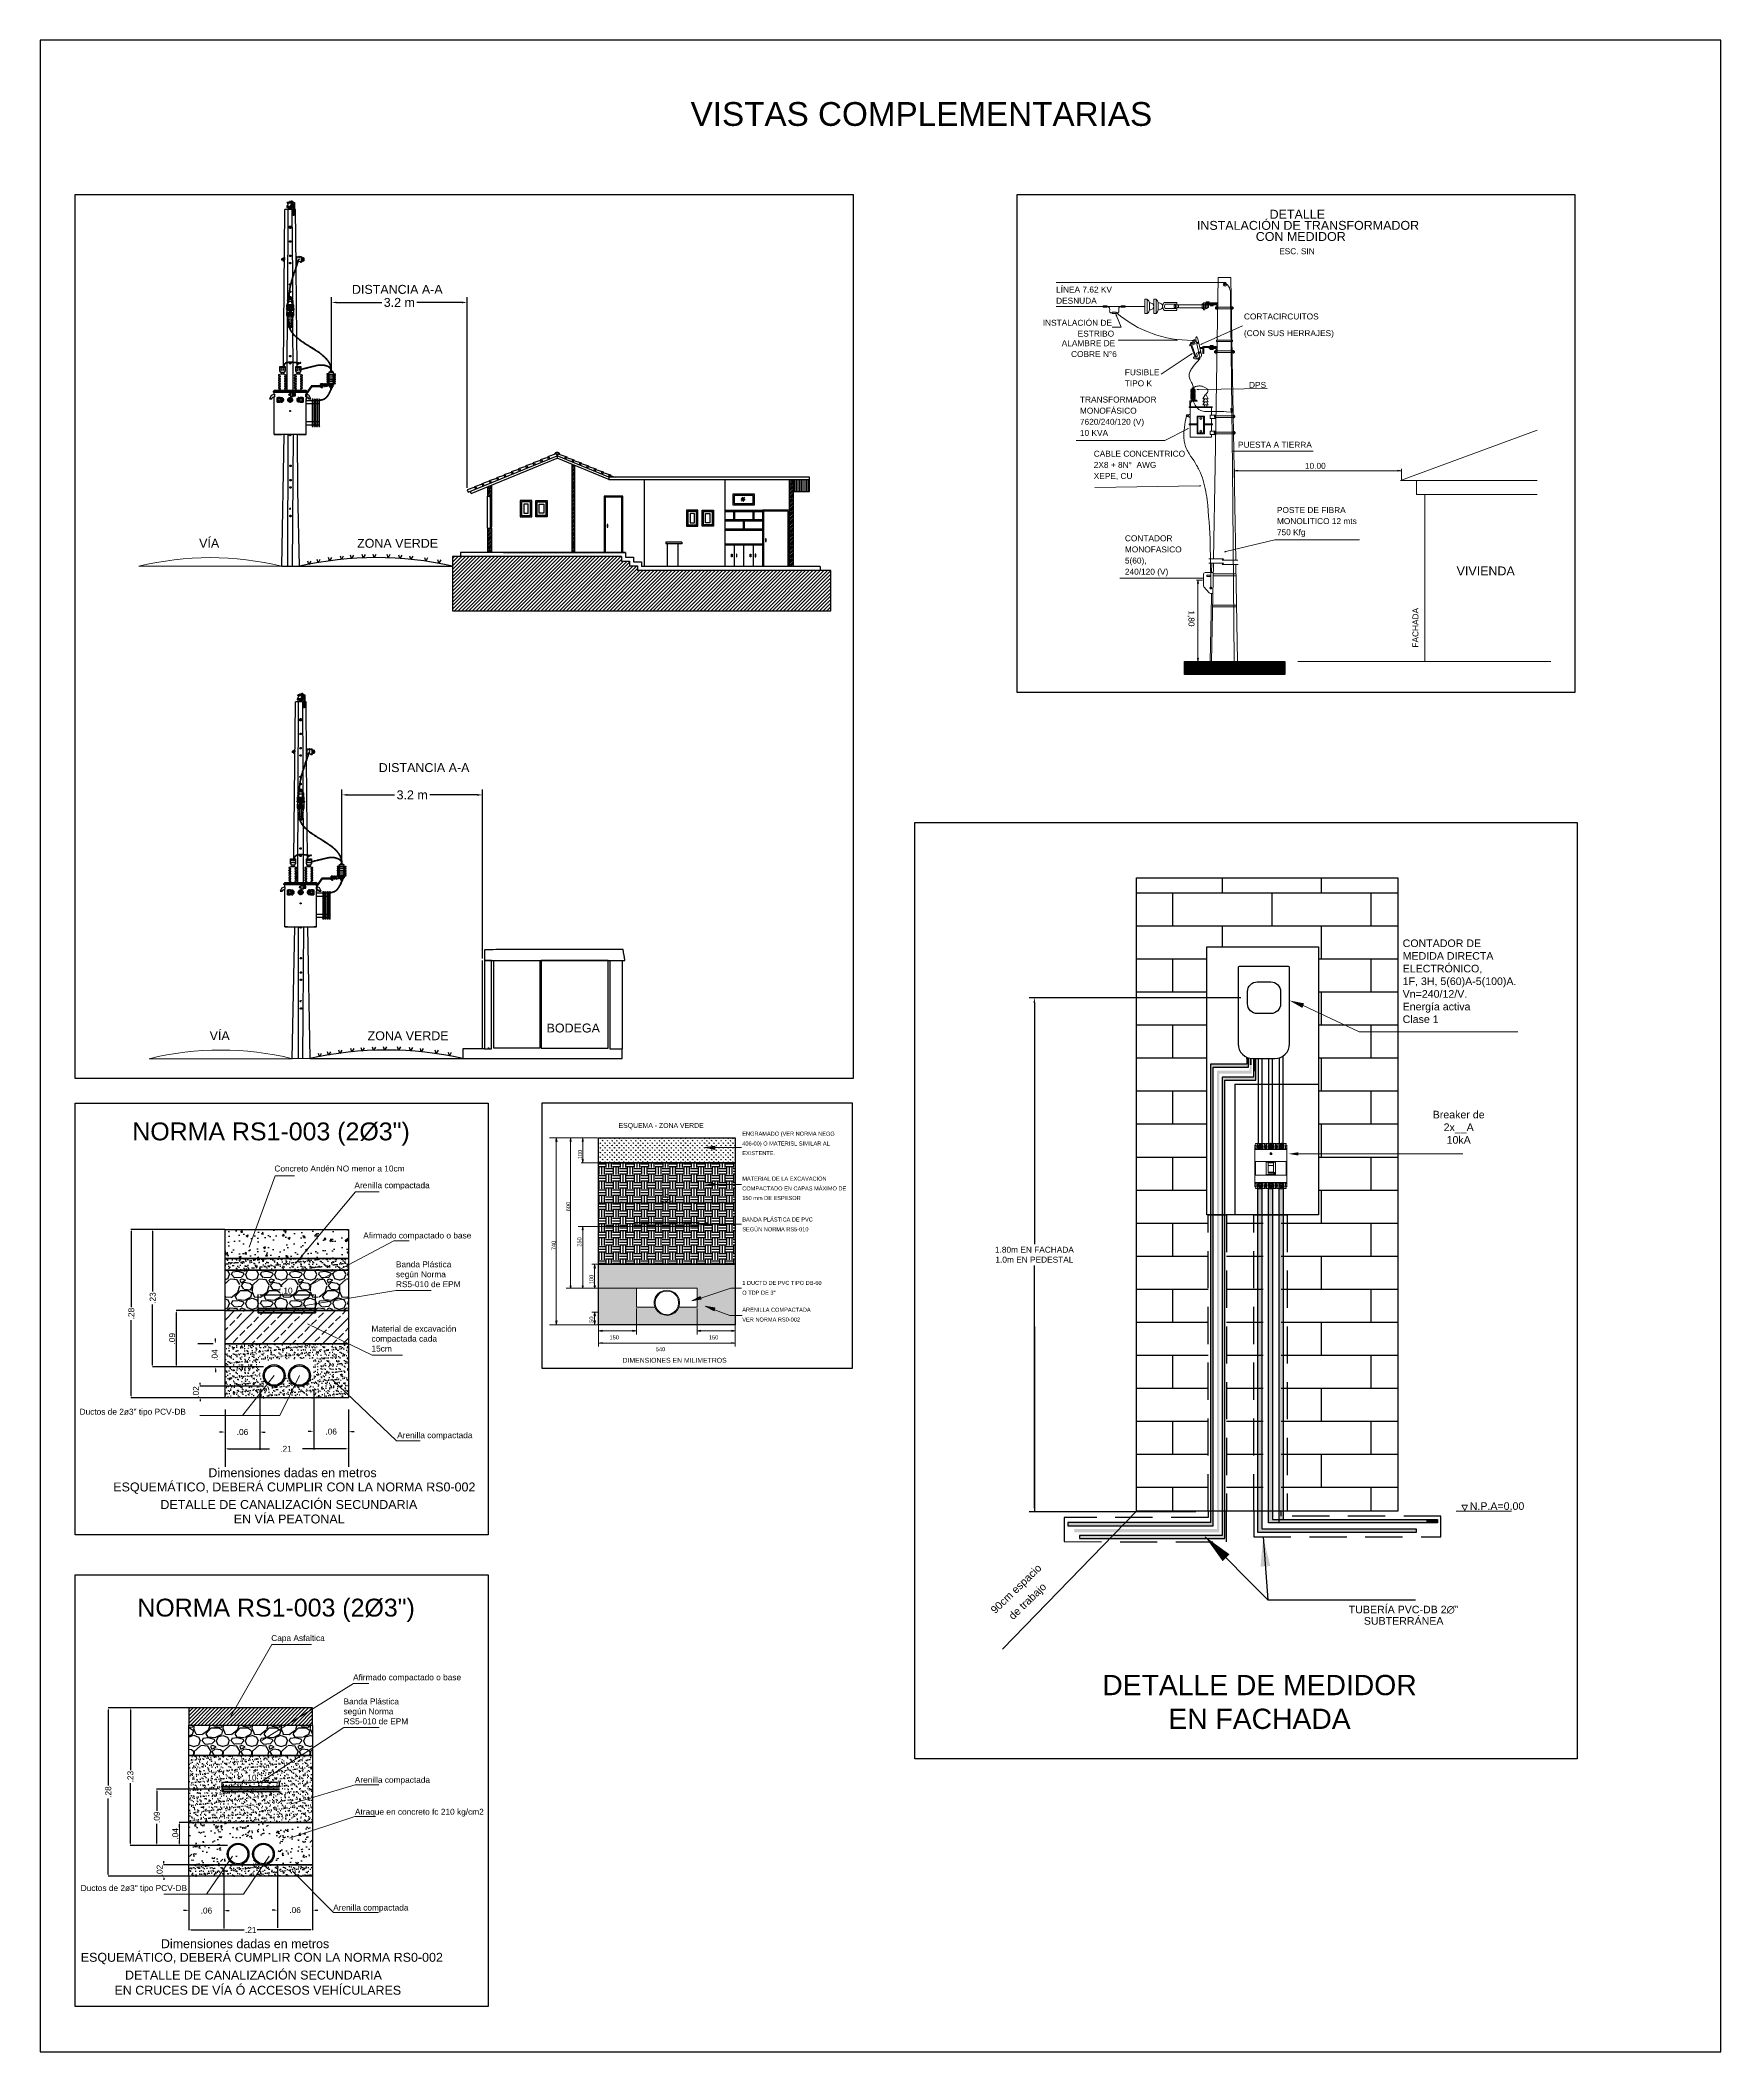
# Model space of a CAD drawing. Header units: metres. Extents: x 227 to 376, y 149 to 264.
# Drawn here: x 227.2 to 283.7, y 149.5 to 217.1 of the extents above; entities that cross this region are included whole.
import ezdxf
from ezdxf.enums import TextEntityAlignment as Align

# ---------------------------------------------------------------- set-up
doc = ezdxf.new("R2010")
doc.units = ezdxf.units.M
for name, pattern in [('( Hidden )', [0.375, 0.25, -0.125]), ('CONTINUA', [0]), ('CONTINUO', [0])]:
    doc.linetypes.add(name, pattern=pattern)
doc.layers.get('Defpoints').update_dxf_attribs({"color": 1})
for name, color, linetype in [('Acometida', 5, 'Continuous'), ('Afirmado Compactado', 1, 'Continuous'), ('Arenilla Compactada', 8, 'Continuous'), ('Banda Plastica', 250, 'Continuous'), ('Carpeta Asfaltica', 250, 'Continuous'), ('Concreto', 8, 'Continuous'), ('Contador', 4, 'Continuous'), ('ENGRAMADO', 3, 'Continuous'), ('Material de Excavacion', 23, 'Continuous'), ('Plano Arq', 253, 'Continuous'), ('Puesta Tierra', 1, 'Continuous'), ('Zona Verde', 3, 'Continuous')]:
    doc.layers.add(name, color=color, linetype=linetype)
for name, color, linetype, lineweight in [('Corte', 5, 'Continuous', 30), ('Cotas', 255, 'Continuous', 25), ('Cubierta', 2, 'Continuous', 25), ('Equipos', 20, 'Continuous', 13), ('Esquemas', 7, 'Continuous', 25), ('Poste', 252, 'Continuous', 25), ('Redes', 3, 'Continuous', 25), ('textos', 7, 'Continuous', 13), ('Trafo', 40, 'Continuous', 13), ('Tuberia', 8, 'Continuous', 25), ('Via', 21, 'Continuous', 13)]:
    doc.layers.add(name, color=color, linetype=linetype, lineweight=lineweight)
doc.styles.add('0.2', font='', dxfattribs={"height": 0.2})
doc.styles.add('0.3', font='', dxfattribs={"height": 0.3})
doc.styles.add('0.6', font='', dxfattribs={"height": 0.6})
doc.styles.add('0.8', font='', dxfattribs={"height": 0.8})
doc.styles.get("Standard").update_dxf_attribs({"font": '', "height": 0.1})
doc.styles.add('Textos Cotas Bloque Poste', font='', dxfattribs={"height": 1.8})
doc.styles.add('Textos Titulo BLOQUES', font='', dxfattribs={"height": 2.2})
doc.styles.get('0.2').set_extended_font_data('@Arial Unicode MS')
doc.styles.get('0.3').set_extended_font_data('@Arial Unicode MS')
doc.styles.get('0.6').set_extended_font_data('@Arial Unicode MS')
doc.styles.get('0.8').set_extended_font_data('@Arial Unicode MS')
doc.styles.get('Standard').set_extended_font_data('@Arial Unicode MS')
doc.styles.get('Textos Cotas Bloque Poste').set_extended_font_data('@Arial Unicode MS')
doc.styles.get('Textos Titulo BLOQUES').set_extended_font_data('@Arial Unicode MS')
doc.dimstyles.new('500', dxfattribs={"dimscale": 0.1, "dimtxt": 0.2, "dimasz": 0.6, "dimexe": 0.1, "dimexo": 0.1, "dimgap": 0.4, "dimtad": 1, "dimzin": 4, "dimdsep": 46, "dimtxsty": '0.2', "dimcen": 0.09, "dimdle": 0.001, "dimclrd": 256, "dimclre": 256, "dimclrt": 256, "dimadec": 0, "dimazin": 0, "dimtfac": 1, "dimtix": 1, "dimtofl": 0, "dimtmove": 2, "dimatfit": 3, "dimfxl": 1, "dimtolj": 1, "dimtzin": 4, "dimlwd": -1, "dimarcsym": 0})
doc.dimstyles.new('500 mask', dxfattribs={"dimtxt": 0.2, "dimasz": 0.09, "dimexe": 0.6, "dimexo": 0.4, "dimgap": 0.4, "dimtad": 1, "dimlfac": 0.05, "dimzin": 4, "dimdsep": 46, "dimtxsty": '0.2', "dimcen": 0.09, "dimdle": 0.001, "dimclrd": 256, "dimclre": 256, "dimclrt": 256, "dimadec": 0, "dimazin": 0, "dimtfac": 1, "dimtix": 1, "dimtofl": 0, "dimtmove": 2, "dimatfit": 3, "dimfxl": 1, "dimtfill": 1, "dimtolj": 1, "dimtzin": 4, "dimlwd": -1, "dimarcsym": 0})
doc.dimstyles.get("Standard").update_dxf_attribs({"dimtxt": 0.1, "dimasz": 0.18, "dimexe": 0.18, "dimexo": 0.0625, "dimgap": 0.09, "dimtad": 0, "dimtih": 1, "dimtoh": 1, "dimzin": 0, "dimdsep": 46, "dimtxsty": 'Standard', "dimcen": 0.09, "dimclrd": 256, "dimclre": 256, "dimadec": 0, "dimazin": 0, "dimtfac": 1, "dimtofl": 0, "dimtmove": 0, "dimatfit": 3, "dimfxl": 1, "dimtolj": 1, "dimtzin": 0, "dimarcsym": 0})
pattern_1 = [(0, (0, 0), (0, 6.985), [5.08, -1.905]), (90, (0, 0), (-6.985, 4e-16), [5.08, -1.905])]
pattern_2 = [(45, (-2237.690416, -763.40285), (-0.0303946533, 0.0303946533), [])]

# ---------------------------------------------------------------- blocks, each defined once
blk = doc.blocks.new('*D27')
at = {"layer": 'Cotas', "lineweight": -2, "ltscale": 2, "transparency": 16777216}
for p, q in [((236.969, 206.086), (236.969, 208.476)), ((241.535, 202.061), (241.535, 208.476)), ((237.149, 208.296), (238.661, 208.296)), ((241.355, 208.296), (239.843, 208.296))]:
    blk.add_line(p, q, dxfattribs=at)
at = {"layer": 'Cotas', "ltscale": 2, "transparency": 16777216}
for points in [[(237.149, 208.326), (237.149, 208.266), (236.969, 208.296)], [(241.355, 208.326), (241.355, 208.266), (241.535, 208.296)]]:
    blk.add_solid(points, dxfattribs=at)
at = {"layer": 'Defpoints', "color": 0, "ltscale": 2, "transparency": 16777216}
for p in [(236.969, 208.296), (236.969, 206.024), (241.535, 201.998)]:
    blk.add_point(p, dxfattribs=at)
at = {"layer": 'Cotas', "color": 0, "ltscale": 2, "transparency": 16777216, "insert": (239.252, 208.296), "char_height": 0.3, "width": 16.1146, "attachment_point": 5, "style": '0.3'}
blk.add_mtext('\\A1;3.2 m', dxfattribs=at)
blk = doc.blocks.new('*D26')
at = {"layer": 'Cotas', "lineweight": -2, "ltscale": 2, "transparency": 16777216}
for p, q in [((237.322, 189.53), (237.322, 191.919)), ((237.502, 191.739), (239.093, 191.739)), ((241.867, 191.739), (240.276, 191.739)), ((242.047, 186.237), (242.047, 191.919))]:
    blk.add_line(p, q, dxfattribs=at)
at = {"layer": 'Cotas', "ltscale": 2, "transparency": 16777216}
for points in [[(237.502, 191.769), (237.502, 191.709), (237.322, 191.739)], [(241.867, 191.769), (241.867, 191.709), (242.047, 191.739)]]:
    blk.add_solid(points, dxfattribs=at)
at = {"layer": 'Defpoints', "color": 0, "ltscale": 2, "transparency": 16777216}
for p in [(237.322, 191.739), (237.322, 189.467), (242.047, 186.174)]:
    blk.add_point(p, dxfattribs=at)
at = {"layer": 'Cotas', "color": 0, "ltscale": 2, "transparency": 16777216, "insert": (239.684, 191.739), "char_height": 0.3, "width": 16.1146, "attachment_point": 5, "style": '0.3'}
blk.add_mtext('\\A1;3.2 m', dxfattribs=at)
blk = doc.blocks.new('*D11')
at = {"layer": 'Cotas', "linetype": 'ByBlock', "lineweight": -2, "transparency": 16777216}
for p, q in [((233.129, 158.308), (231.087, 158.308)), ((233.476, 156.421), (231.087, 156.421))]:
    blk.add_line(p, q, dxfattribs=at)
at = {"layer": 'Cotas', "linetype": 'Continuous', "transparency": 16777216}
for p, q in [((231.097, 158.248), (231.097, 157.581)), ((231.097, 156.481), (231.097, 157.149))]:
    blk.add_line(p, q, dxfattribs=at)
at = {"layer": 'Cotas', "transparency": 16777216}
for points in [[(231.087, 158.248), (231.107, 158.248), (231.097, 158.308)], [(231.087, 156.481), (231.107, 156.481), (231.097, 156.421)]]:
    blk.add_solid(points, dxfattribs=at)
at = {"layer": 'Defpoints', "color": 0, "transparency": 16777216}
for p in [(231.097, 158.308), (233.139, 158.308), (233.486, 156.421)]:
    blk.add_point(p, dxfattribs=at)
at = {"layer": 'Cotas', "transparency": 16777216, "insert": (231.097, 157.365), "char_height": 0.2, "attachment_point": 5, "rotation": 90, "style": '0.2', "bg_fill": 3, "box_fill_scale": 1.1, "bg_fill_color": 9, "bg_fill_true_color": 13158600, "bg_fill_transparency": 0}
blk.add_mtext('\\A1;.09', dxfattribs=at)
blk = doc.blocks.new('*D12')
at = {"layer": 'Cotas', "linetype": 'ByBlock', "lineweight": -2, "transparency": 16777216}
for p, q in [((232.167, 155.767), (231.324, 155.767)), ((232.167, 155.382), (231.324, 155.382))]:
    blk.add_line(p, q, dxfattribs=at)
at = {"layer": 'Cotas', "linetype": 'Continuous', "transparency": 16777216}
for p, q in [((231.334, 155.827), (231.334, 155.887)), ((231.334, 155.322), (231.334, 155.262))]:
    blk.add_line(p, q, dxfattribs=at)
at = {"layer": 'Cotas', "transparency": 16777216}
for points in [[(231.324, 155.827), (231.344, 155.827), (231.334, 155.767)], [(231.324, 155.322), (231.344, 155.322), (231.334, 155.382)]]:
    blk.add_solid(points, dxfattribs=at)
at = {"layer": 'Defpoints', "color": 0, "transparency": 16777216}
for p in [(232.177, 155.767), (232.177, 155.382)]:
    blk.add_point(p, dxfattribs=at)
at = {"layer": 'Cotas', "transparency": 16777216, "insert": (231.191, 155.574), "char_height": 0.2, "attachment_point": 5, "rotation": 90, "style": '0.2', "bg_fill": 3, "box_fill_scale": 1.1, "bg_fill_color": 9, "bg_fill_true_color": 13158600, "bg_fill_transparency": 0}
blk.add_mtext('\\A1;.02', dxfattribs=at)
at = {"layer": 'Defpoints', "color": 0, "transparency": 16777216}
blk.add_point((231.334, 155.382), dxfattribs=at)
blk = doc.blocks.new('*D13')
at = {"layer": 'Cotas', "linetype": 'ByBlock', "lineweight": -2, "transparency": 16777216}
for p, q in [((232.167, 161.042), (230.198, 161.042)), ((233.476, 156.421), (230.198, 156.421))]:
    blk.add_line(p, q, dxfattribs=at)
at = {"layer": 'Cotas', "linetype": 'Continuous', "transparency": 16777216}
for p, q in [((230.208, 160.982), (230.208, 158.948)), ((230.208, 156.481), (230.208, 158.516))]:
    blk.add_line(p, q, dxfattribs=at)
at = {"layer": 'Cotas', "transparency": 16777216}
for points in [[(230.198, 160.982), (230.218, 160.982), (230.208, 161.042)], [(230.198, 156.481), (230.218, 156.481), (230.208, 156.421)]]:
    blk.add_solid(points, dxfattribs=at)
at = {"layer": 'Defpoints', "color": 0, "transparency": 16777216}
for p in [(230.208, 161.042), (232.177, 161.042), (233.486, 156.421)]:
    blk.add_point(p, dxfattribs=at)
at = {"layer": 'Cotas', "transparency": 16777216, "insert": (230.208, 158.732), "char_height": 0.2, "attachment_point": 5, "rotation": 90, "style": '0.2', "bg_fill": 3, "box_fill_scale": 1.1, "bg_fill_color": 9, "bg_fill_true_color": 13158600, "bg_fill_transparency": 0}
blk.add_mtext('\\A1;.23', dxfattribs=at)
blk = doc.blocks.new('*D28')
at = {"layer": 'Cotas', "linetype": 'ByBlock', "lineweight": -2, "transparency": 16777216}
for p, q in [((233.293, 158.395), (233.293, 158.56)), ((235.219, 158.395), (235.219, 158.56))]:
    blk.add_line(p, q, dxfattribs=at)
at = {"layer": 'Cotas', "linetype": 'Continuous', "transparency": 16777216}
blk.add_line((233.353, 158.55), (235.159, 158.55), dxfattribs=at)
at = {"layer": 'Cotas', "transparency": 16777216}
for points in [[(233.353, 158.56), (233.353, 158.54), (233.293, 158.55)], [(235.159, 158.56), (235.159, 158.54), (235.219, 158.55)]]:
    blk.add_solid(points, dxfattribs=at)
at = {"layer": 'Defpoints', "color": 0, "transparency": 16777216}
for p in [(233.293, 158.385), (235.219, 158.55), (235.219, 158.385)]:
    blk.add_point(p, dxfattribs=at)
at = {"layer": 'Cotas', "transparency": 16777216, "insert": (234.256, 158.692), "char_height": 0.2, "attachment_point": 5, "style": '0.2', "bg_fill": 3, "box_fill_scale": 1.1, "bg_fill_color": 9, "bg_fill_true_color": 13158600, "bg_fill_transparency": 0}
blk.add_mtext('\\A1;.10', dxfattribs=at)
blk = doc.blocks.new('*D14')
at = {"layer": 'Cotas', "linetype": 'ByBlock', "lineweight": -2, "transparency": 16777216}
for p, q in [((234.341, 174.398), (231.743, 174.398)), ((234.689, 172.511), (231.743, 172.511))]:
    blk.add_line(p, q, dxfattribs=at)
at = {"layer": 'Cotas', "linetype": 'Continuous', "transparency": 16777216}
blk.add_line((231.753, 172.571), (231.753, 174.338), dxfattribs=at)
at = {"layer": 'Cotas', "transparency": 16777216}
for points in [[(231.743, 174.338), (231.763, 174.338), (231.753, 174.398)], [(231.743, 172.571), (231.763, 172.571), (231.753, 172.511)]]:
    blk.add_solid(points, dxfattribs=at)
at = {"layer": 'Defpoints', "color": 0, "transparency": 16777216}
for p in [(231.753, 174.398), (234.351, 174.398), (234.699, 172.511)]:
    blk.add_point(p, dxfattribs=at)
at = {"layer": 'Cotas', "transparency": 16777216, "insert": (231.611, 173.454), "char_height": 0.2, "attachment_point": 5, "rotation": 90, "style": '0.2', "bg_fill": 3, "box_fill_scale": 1.1, "bg_fill_color": 9, "bg_fill_true_color": 13158600, "bg_fill_transparency": 0}
blk.add_mtext('\\A1;.09', dxfattribs=at)
blk = doc.blocks.new('*D15')
at = {"layer": 'Cotas', "linetype": 'ByBlock', "lineweight": -2, "transparency": 16777216}
for p, q in [((233.379, 177.132), (230.946, 177.132)), ((234.689, 172.511), (230.946, 172.511))]:
    blk.add_line(p, q, dxfattribs=at)
at = {"layer": 'Cotas', "linetype": 'Continuous', "transparency": 16777216}
for p, q in [((230.956, 177.072), (230.956, 175.037)), ((230.956, 172.571), (230.956, 174.605))]:
    blk.add_line(p, q, dxfattribs=at)
at = {"layer": 'Cotas', "transparency": 16777216}
for points in [[(230.946, 177.072), (230.966, 177.072), (230.956, 177.132)], [(230.946, 172.571), (230.966, 172.571), (230.956, 172.511)]]:
    blk.add_solid(points, dxfattribs=at)
at = {"layer": 'Defpoints', "color": 0, "transparency": 16777216}
for p in [(230.956, 177.132), (233.389, 177.132), (234.699, 172.511)]:
    blk.add_point(p, dxfattribs=at)
at = {"layer": 'Cotas', "transparency": 16777216, "insert": (230.956, 174.821), "char_height": 0.2, "attachment_point": 5, "rotation": 90, "style": '0.2', "bg_fill": 3, "box_fill_scale": 1.1, "bg_fill_color": 9, "bg_fill_true_color": 13158600, "bg_fill_transparency": 0}
blk.add_mtext('\\A1;.23', dxfattribs=at)
blk = doc.blocks.new('*D29')
at = {"layer": 'Cotas', "linetype": 'ByBlock', "lineweight": -2, "transparency": 16777216}
for p, q in [((234.506, 174.485), (234.506, 174.939)), ((236.432, 174.485), (236.432, 174.939))]:
    blk.add_line(p, q, dxfattribs=at)
at = {"layer": 'Cotas', "linetype": 'Continuous', "transparency": 16777216}
blk.add_line((234.566, 174.929), (236.372, 174.929), dxfattribs=at)
at = {"layer": 'Cotas', "transparency": 16777216}
for points in [[(234.566, 174.939), (234.566, 174.919), (234.506, 174.929)], [(236.372, 174.939), (236.372, 174.919), (236.432, 174.929)]]:
    blk.add_solid(points, dxfattribs=at)
at = {"layer": 'Defpoints', "color": 0, "transparency": 16777216}
for p in [(236.432, 174.929), (234.506, 174.475), (236.432, 174.475)]:
    blk.add_point(p, dxfattribs=at)
at = {"layer": 'Cotas', "transparency": 16777216, "insert": (235.469, 175.072), "char_height": 0.2, "attachment_point": 5, "style": '0.2', "bg_fill": 3, "box_fill_scale": 1.1, "bg_fill_color": 9, "bg_fill_true_color": 13158600, "bg_fill_transparency": 0}
blk.add_mtext('\\A1;.10', dxfattribs=at)
blk = doc.blocks.new('*D16')
at = {"layer": 'Cotas', "linetype": 'ByBlock', "lineweight": -2, "transparency": 16777216}
for p, q in [((232.167, 157.191), (231.852, 157.191)), ((233.476, 156.421), (231.852, 156.421))]:
    blk.add_line(p, q, dxfattribs=at)
at = {"layer": 'Cotas', "linetype": 'Continuous', "transparency": 16777216}
blk.add_line((231.862, 156.481), (231.862, 157.131), dxfattribs=at)
at = {"layer": 'Cotas', "transparency": 16777216}
for points in [[(231.852, 157.131), (231.872, 157.131), (231.862, 157.191)], [(231.852, 156.481), (231.872, 156.481), (231.862, 156.421)]]:
    blk.add_solid(points, dxfattribs=at)
at = {"layer": 'Defpoints', "color": 0, "transparency": 16777216}
for p in [(232.177, 157.191), (233.486, 156.421)]:
    blk.add_point(p, dxfattribs=at)
at = {"layer": 'Cotas', "transparency": 16777216, "insert": (231.719, 156.806), "char_height": 0.2, "attachment_point": 5, "rotation": 90, "style": '0.2', "bg_fill": 3, "box_fill_scale": 1.1, "bg_fill_color": 9, "bg_fill_true_color": 13158600, "bg_fill_transparency": 0}
blk.add_mtext('\\A1;.04', dxfattribs=at)
at = {"layer": 'Defpoints', "color": 0, "transparency": 16777216}
blk.add_point((231.862, 157.191), dxfattribs=at)
blk = doc.blocks.new('*D17')
at = {"layer": 'Cotas', "linetype": 'ByBlock', "lineweight": -2, "transparency": 16777216}
for p, q in [((234.689, 171.856), (232.543, 171.856)), ((233.379, 171.471), (232.543, 171.471))]:
    blk.add_line(p, q, dxfattribs=at)
at = {"layer": 'Cotas', "linetype": 'Continuous', "transparency": 16777216}
for p, q in [((232.553, 171.916), (232.553, 171.976)), ((232.553, 171.411), (232.553, 171.351))]:
    blk.add_line(p, q, dxfattribs=at)
at = {"layer": 'Cotas', "transparency": 16777216}
for points in [[(232.543, 171.916), (232.563, 171.916), (232.553, 171.856)], [(232.543, 171.411), (232.563, 171.411), (232.553, 171.471)]]:
    blk.add_solid(points, dxfattribs=at)
at = {"layer": 'Defpoints', "color": 0, "transparency": 16777216}
for p in [(234.699, 171.856), (233.389, 171.471)]:
    blk.add_point(p, dxfattribs=at)
at = {"layer": 'Cotas', "transparency": 16777216, "insert": (232.411, 171.663), "char_height": 0.2, "attachment_point": 5, "rotation": 90, "style": '0.2', "bg_fill": 3, "box_fill_scale": 1.1, "bg_fill_color": 9, "bg_fill_true_color": 13158600, "bg_fill_transparency": 0}
blk.add_mtext('\\A1;.02', dxfattribs=at)
at = {"layer": 'Defpoints', "color": 0, "transparency": 16777216}
blk.add_point((232.553, 171.471), dxfattribs=at)
blk = doc.blocks.new('*D18')
at = {"layer": 'Cotas', "linetype": 'ByBlock', "lineweight": -2, "transparency": 16777216}
for p, q in [((232.989, 173.281), (232.474, 173.281)), ((234.299, 172.511), (232.474, 172.511))]:
    blk.add_line(p, q, dxfattribs=at)
at = {"layer": 'Cotas', "linetype": 'ByBlock', "transparency": 16777216}
for p, q in [((233.074, 173.371), (233.074, 173.461)), ((233.074, 172.421), (233.074, 172.331))]:
    blk.add_line(p, q, dxfattribs=at)
at = {"layer": 'Cotas', "transparency": 16777216}
for points in [[(233.059, 173.371), (233.089, 173.371), (233.074, 173.281)], [(233.059, 172.421), (233.089, 172.421), (233.074, 172.511)]]:
    blk.add_solid(points, dxfattribs=at)
at = {"layer": 'Defpoints', "color": 0, "transparency": 16777216}
for p in [(233.074, 173.281), (233.389, 173.281), (234.699, 172.511)]:
    blk.add_point(p, dxfattribs=at)
at = {"layer": 'Cotas', "transparency": 16777216, "insert": (233.042, 172.905), "char_height": 0.2, "attachment_point": 5, "rotation": 90, "style": '0.2'}
blk.add_mtext('\\A1;.04', dxfattribs=at)
blk = doc.blocks.new('*D19')
at = {"layer": 'Cotas', "linetype": 'ByBlock', "lineweight": -2, "transparency": 16777216}
for p, q in [((232.167, 161.042), (229.454, 161.042)), ((232.167, 155.382), (229.454, 155.382))]:
    blk.add_line(p, q, dxfattribs=at)
at = {"layer": 'Cotas', "linetype": 'Continuous', "transparency": 16777216}
for p, q in [((229.464, 160.982), (229.464, 158.428)), ((229.464, 155.442), (229.464, 157.996))]:
    blk.add_line(p, q, dxfattribs=at)
at = {"layer": 'Cotas', "transparency": 16777216}
for points in [[(229.454, 160.982), (229.474, 160.982), (229.464, 161.042)], [(229.454, 155.442), (229.474, 155.442), (229.464, 155.382)]]:
    blk.add_solid(points, dxfattribs=at)
at = {"layer": 'Defpoints', "color": 0, "transparency": 16777216}
for p in [(232.177, 161.042), (229.464, 155.382), (232.177, 155.382)]:
    blk.add_point(p, dxfattribs=at)
at = {"layer": 'Cotas', "transparency": 16777216, "insert": (229.464, 158.212), "char_height": 0.2, "attachment_point": 5, "rotation": 90, "style": '0.2', "bg_fill": 3, "box_fill_scale": 1.1, "bg_fill_color": 9, "bg_fill_true_color": 13158600, "bg_fill_transparency": 0}
blk.add_mtext('\\A1;.28', dxfattribs=at)
blk = doc.blocks.new('*D30')
at = {"layer": 'Cotas', "linetype": 'ByBlock', "lineweight": -2, "transparency": 16777216}
for p, q in [((233.379, 177.132), (230.226, 177.132)), ((233.379, 171.471), (230.226, 171.471))]:
    blk.add_line(p, q, dxfattribs=at)
at = {"layer": 'Cotas', "linetype": 'Continuous', "transparency": 16777216}
for p, q in [((230.236, 177.072), (230.236, 174.517)), ((230.236, 171.531), (230.236, 174.086))]:
    blk.add_line(p, q, dxfattribs=at)
at = {"layer": 'Cotas', "transparency": 16777216}
for points in [[(230.226, 177.072), (230.246, 177.072), (230.236, 177.132)], [(230.226, 171.531), (230.246, 171.531), (230.236, 171.471)]]:
    blk.add_solid(points, dxfattribs=at)
at = {"layer": 'Defpoints', "color": 0, "transparency": 16777216}
for p in [(233.389, 177.132), (230.236, 171.471), (233.389, 171.471)]:
    blk.add_point(p, dxfattribs=at)
at = {"layer": 'Cotas', "transparency": 16777216, "insert": (230.236, 174.301), "char_height": 0.2, "attachment_point": 5, "rotation": 90, "style": '0.2', "bg_fill": 3, "box_fill_scale": 1.1, "bg_fill_color": 9, "bg_fill_true_color": 13158600, "bg_fill_transparency": 0}
blk.add_mtext('\\A1;.28', dxfattribs=at)
blk = doc.blocks.new('*D20')
at = {"layer": 'Cotas', "lineweight": -2, "transparency": 16777216}
for p, q in [((233.389, 171.071), (233.389, 169.152)), ((237.548, 171.071), (237.548, 169.152))]:
    blk.add_line(p, q, dxfattribs=at)
at = {"layer": 'Cotas', "transparency": 16777216}
for p, q in [((233.479, 169.752), (234.885, 169.752)), ((237.458, 169.752), (235.998, 169.752))]:
    blk.add_line(p, q, dxfattribs=at)
for points in [[(233.479, 169.767), (233.479, 169.737), (233.389, 169.752)], [(237.458, 169.767), (237.458, 169.737), (237.548, 169.752)]]:
    blk.add_solid(points, dxfattribs=at)
at = {"layer": 'Defpoints', "color": 0, "transparency": 16777216}
for p in [(233.389, 171.471), (237.548, 171.471), (237.548, 169.752)]:
    blk.add_point(p, dxfattribs=at)
at = {"layer": 'Cotas', "transparency": 16777216, "insert": (235.441, 169.752), "char_height": 0.2, "attachment_point": 5, "style": '0.2'}
blk.add_mtext('\\A1;.21', dxfattribs=at)
blk = doc.blocks.new('*D21')
at = {"layer": 'Cotas', "linetype": 'ByBlock', "lineweight": -2, "transparency": 16777216}
for p, q in [((232.177, 155.372), (232.177, 153.569)), ((236.336, 155.372), (236.336, 153.569))]:
    blk.add_line(p, q, dxfattribs=at)
at = {"layer": 'Cotas', "linetype": 'Continuous', "transparency": 16777216}
for p, q in [((232.237, 153.579), (234.06, 153.579)), ((236.276, 153.579), (234.453, 153.579))]:
    blk.add_line(p, q, dxfattribs=at)
at = {"layer": 'Cotas', "transparency": 16777216}
for points in [[(232.237, 153.589), (232.237, 153.569), (232.177, 153.579)], [(236.276, 153.589), (236.276, 153.569), (236.336, 153.579)]]:
    blk.add_solid(points, dxfattribs=at)
at = {"layer": 'Defpoints', "color": 0, "transparency": 16777216}
for p in [(232.177, 155.382), (236.336, 155.382), (236.336, 153.579)]:
    blk.add_point(p, dxfattribs=at)
at = {"layer": 'Cotas', "transparency": 16777216, "insert": (234.256, 153.579), "char_height": 0.2, "attachment_point": 5, "style": '0.2', "bg_fill": 3, "box_fill_scale": 1.1, "bg_fill_color": 9, "bg_fill_true_color": 13158600, "bg_fill_transparency": 0}
blk.add_mtext('\\A1;.21', dxfattribs=at)
blk = doc.blocks.new('*D22')
at = {"layer": 'Cotas', "lineweight": -2, "transparency": 16777216}
for p, q in [((234.565, 171.752), (234.565, 169.716)), ((233.389, 170.817), (233.389, 169.716))]:
    blk.add_line(p, q, dxfattribs=at)
at = {"layer": 'Cotas', "transparency": 16777216}
for p, q in [((233.299, 170.316), (233.209, 170.316)), ((234.655, 170.316), (234.745, 170.316))]:
    blk.add_line(p, q, dxfattribs=at)
for points in [[(233.299, 170.331), (233.299, 170.301), (233.389, 170.316)], [(234.655, 170.331), (234.655, 170.301), (234.565, 170.316)]]:
    blk.add_solid(points, dxfattribs=at)
at = {"layer": 'Defpoints', "color": 0, "transparency": 16777216}
for p in [(234.565, 172.152), (233.389, 171.217), (233.389, 170.316)]:
    blk.add_point(p, dxfattribs=at)
at = {"layer": 'Cotas', "transparency": 16777216, "insert": (233.977, 170.316), "char_height": 0.2, "attachment_point": 5, "style": '0.2'}
blk.add_mtext('\\A1;.06', dxfattribs=at)
blk = doc.blocks.new('*D23')
at = {"layer": 'Cotas', "lineweight": -2, "transparency": 16777216}
for p, q in [((236.371, 171.752), (236.371, 169.732)), ((237.548, 171.006), (237.548, 169.732))]:
    blk.add_line(p, q, dxfattribs=at)
at = {"layer": 'Cotas', "transparency": 16777216}
for p, q in [((236.281, 170.332), (236.191, 170.332)), ((237.638, 170.332), (237.728, 170.332))]:
    blk.add_line(p, q, dxfattribs=at)
for points in [[(236.281, 170.347), (236.281, 170.317), (236.371, 170.332)], [(237.638, 170.347), (237.638, 170.317), (237.548, 170.332)]]:
    blk.add_solid(points, dxfattribs=at)
at = {"layer": 'Defpoints', "color": 0, "transparency": 16777216}
for p in [(236.371, 172.152), (237.548, 171.406), (237.548, 170.332)]:
    blk.add_point(p, dxfattribs=at)
at = {"layer": 'Cotas', "transparency": 16777216, "insert": (236.959, 170.332), "char_height": 0.2, "attachment_point": 5, "style": '0.2'}
blk.add_mtext('\\A1;.06', dxfattribs=at)
blk = doc.blocks.new('*D24')
at = {"layer": 'Cotas', "lineweight": -2, "transparency": 16777216}
for p, q in [((233.352, 155.662), (233.352, 153.627)), ((232.177, 154.727), (232.177, 153.627))]:
    blk.add_line(p, q, dxfattribs=at)
at = {"layer": 'Cotas', "transparency": 16777216}
for p, q in [((232.087, 154.227), (231.997, 154.227)), ((233.442, 154.227), (233.532, 154.227))]:
    blk.add_line(p, q, dxfattribs=at)
for points in [[(232.087, 154.242), (232.087, 154.212), (232.177, 154.227)], [(233.442, 154.242), (233.442, 154.212), (233.352, 154.227)]]:
    blk.add_solid(points, dxfattribs=at)
at = {"layer": 'Defpoints', "color": 0, "transparency": 16777216}
for p in [(233.352, 156.062), (232.177, 155.127), (232.177, 154.227)]:
    blk.add_point(p, dxfattribs=at)
at = {"layer": 'Cotas', "transparency": 16777216, "insert": (232.764, 154.227), "char_height": 0.2, "attachment_point": 5, "style": '0.2'}
blk.add_mtext('\\A1;.06', dxfattribs=at)
blk = doc.blocks.new('*D25')
at = {"layer": 'Cotas', "lineweight": -2, "transparency": 16777216}
for p, q in [((235.158, 155.662), (235.158, 153.642)), ((236.336, 154.917), (236.336, 153.642))]:
    blk.add_line(p, q, dxfattribs=at)
at = {"layer": 'Cotas', "transparency": 16777216}
for p, q in [((235.068, 154.242), (234.978, 154.242)), ((236.426, 154.242), (236.516, 154.242))]:
    blk.add_line(p, q, dxfattribs=at)
for points in [[(235.068, 154.257), (235.068, 154.227), (235.158, 154.242)], [(236.426, 154.257), (236.426, 154.227), (236.336, 154.242)]]:
    blk.add_solid(points, dxfattribs=at)
at = {"layer": 'Defpoints', "color": 0, "transparency": 16777216}
for p in [(235.158, 156.062), (236.336, 155.317), (236.336, 154.242)]:
    blk.add_point(p, dxfattribs=at)
at = {"layer": 'Cotas', "transparency": 16777216, "insert": (235.747, 154.242), "char_height": 0.2, "attachment_point": 5, "style": '0.2'}
blk.add_mtext('\\A1;.06', dxfattribs=at)
blk = doc.blocks.new('*D34')
at = {"layer": 'Cotas', "lineweight": -2, "transparency": 16777216}
for p, q in [((267.55, 184.92), (260.431, 184.92)), ((260.611, 184.74), (260.611, 176.635)), ((260.611, 167.817), (260.611, 175.922)), ((265.976, 167.637), (260.431, 167.637))]:
    blk.add_line(p, q, dxfattribs=at)
at = {"layer": 'Cotas', "transparency": 16777216}
for points in [[(260.581, 184.74), (260.641, 184.74), (260.611, 184.92)], [(260.581, 167.817), (260.641, 167.817), (260.611, 167.637)]]:
    blk.add_solid(points, dxfattribs=at)
at = {"layer": 'Defpoints', "color": 0, "transparency": 16777216}
for p in [(267.613, 184.92), (260.611, 167.637), (266.039, 167.637)]:
    blk.add_point(p, dxfattribs=at)
at = {"layer": 'Cotas', "color": 0, "transparency": 16777216, "insert": (260.611, 176.278), "char_height": 0.2, "attachment_point": 5, "style": '0.2', "bg_fill": 3, "box_fill_scale": 1.1, "bg_fill_color": 9, "bg_fill_true_color": 13158600, "bg_fill_transparency": 0}
blk.add_mtext('\\A1;1.80m EN FACHADA\\P1.0m EN PEDESTAL', dxfattribs=at)
blk = doc.blocks.new('AAAAAAAAAA')
at = {"layer": 'Arenilla Compactada'}
h = blk.add_hatch(dxfattribs=at)
h.set_pattern_fill('SWAMP', color=256, scale=0.036)
h.set_pattern_definition([(0, (2.4216, 10.18696), (0.4572, 0.7918936), [0.1143, -0.8001]), (90, (2.4787, 10.18696), (-0.4572, 0.79189363), [0.05715, -1.5266373]), (90, (2.493, 10.18696), (-0.4572, 0.79189363), [0.04572, -1.5380673]), (90, (2.46442, 10.18696), (-0.4572, 0.79189363), [0.04572, -1.5380673]), (60, (2.5073, 10.18696), (-0.4572, 0.7918936), [0.036576, -0.877824]), (120, (2.4501, 10.18696), (-0.9144, 4e-10), [0.036576, -0.877824])])
h.paths.add_polyline_path([(471.48, 229.54), (410.23, 229.54), (410.23, 202.42), (471.48, 202.42)])
h.paths.add_polyline_path([(427.22, 218.8), (454.34, 218.8), (454.34, 210.42), (446.26, 210.42), (445.58, 209.2), (444.36, 207.83), (442.99, 207.06), (441.24, 206.68), (439.71, 206.91), (438.11, 207.44), (436.74, 208.43), (435.83, 209.81), (435.61, 210.42), (427.22, 210.42)], flags=16)
h.paths.add_polyline_path([(435.83, 213.92), (436.59, 215.44), (437.73, 216.66), (439.33, 217.43), (440.85, 217.58), (442.45, 217.43), (443.98, 216.66), (445.12, 215.44), (445.96, 213.92), (446.11, 212.32), (445.96, 210.8), (445.12, 209.2), (443.98, 208.05), (442.45, 207.29), (440.85, 207.06), (439.33, 207.29), (437.73, 208.05), (436.59, 209.2), (435.83, 210.8), (435.6, 212.32)], flags=0)
at = {"layer": 'Banda Plastica', "lineweight": 0}
for points in [[(455.1, 248.21), (426.61, 248.21), (455.1, 246.45)], [(426.61, 248.21), (455.1, 246.45), (426.61, 246.45)]]:
    blk.add_hatch(color=256, dxfattribs=at).paths.add_polyline_path(points)
at = {"layer": 'Cotas', "lineweight": 0}
for points in [[(391.1, 284.55), (391.71, 284.55), (391.33, 286.08)], [(397.58, 284.55), (397.96, 284.55), (397.73, 286.08)], [(402.99, 284.55), (403.44, 284.55), (403.22, 286.08)], [(462.34, 280.97), (458, 281.81), (462.34, 282.34)], [(402.99, 276.55), (403.44, 276.55), (403.22, 274.95)], [(462.34, 264.59), (458, 265.2), (462.34, 265.96)], [(411.83, 257.2), (411.83, 256.59), (410.23, 257.05)], [(425.08, 257.2), (425.08, 256.59), (426.61, 257.05)], [(428.21, 257.2), (428.21, 256.59), (426.61, 257.05)], [(453.35, 257.2), (453.35, 256.59), (455.1, 257.05)], [(456.63, 257.2), (456.63, 256.59), (455.1, 257.05)], [(469.96, 257.2), (469.96, 256.59), (471.48, 257.05)], [(402.99, 244.93), (403.44, 244.93), (403.22, 246.45)], [(459.22, 246.68), (455.1, 247.45), (459.22, 248.21)], [(408.32, 227.79), (408.85, 227.79), (408.47, 229.54)], [(397.58, 219.94), (397.96, 219.94), (397.73, 218.8)], [(402.99, 219.94), (403.44, 219.94), (403.22, 218.8)], [(408.32, 219.94), (408.85, 219.94), (408.47, 218.8)], [(408.32, 206.53), (408.85, 206.53), (408.47, 208.05)], [(456.25, 213.92), (451.98, 213.16), (455.71, 215.06)], [(461.96, 208.66), (458, 210.8), (462.34, 210.03)], [(391.1, 204.17), (391.71, 204.17), (391.33, 202.42)], [(408.32, 204.17), (408.85, 204.17), (408.47, 202.42)], [(411.83, 200.05), (411.83, 199.44), (410.23, 199.82)], [(425.62, 200.05), (425.62, 199.44), (427.22, 199.82)], [(455.86, 200.05), (455.86, 199.44), (454.34, 199.82)], [(469.96, 200.05), (469.96, 199.44), (471.48, 199.82)], [(411.83, 194.57), (411.83, 194.03), (410.23, 194.19)], [(469.96, 194.57), (469.96, 194.03), (471.48, 194.19)]]:
    blk.add_hatch(color=256, dxfattribs=at).paths.add_polyline_path(points)
h = blk.add_hatch(color=256, dxfattribs=at)
edge = h.paths.add_edge_path()
edge.add_line((416.47, 257.58), (416.47, 260.02))
edge.add_spline(control_points=[(416.47, 260.02), (416.4, 260.02), (416.32, 260.02), (416.17, 260.02), (416.17, 260.02), (416.09, 259.94), (416.02, 259.94), (415.94, 259.94), (415.94, 259.94), (415.94, 259.94), (415.86, 259.94), (415.86, 259.94), (415.86, 259.94), (415.79, 259.94), (415.79, 259.94), (415.79, 259.94)], knot_values=[0, 0, 0, 0, 0.0625, 0.0625, 0.0625, 0.0626, 0.125, 0.125, 0.125, 0.1251, 0.1875, 0.1875, 0.1875, 0.1876, 1, 1, 1, 1], degree=3, periodic=0)
edge.add_line((415.79, 259.94), (415.79, 260.17))
edge.add_spline(control_points=[(415.79, 260.17), (416.02, 260.17), (416.17, 260.17), (416.32, 260.32), (416.32, 260.32), (416.4, 260.4), (416.47, 260.55), (416.47, 260.78)], knot_values=[0, 0, 0, 0, 0.125, 0.125, 0.125, 0.1251, 1, 1, 1, 1], degree=3, periodic=0)
edge.add_line((416.47, 260.78), (416.7, 260.78))
edge.add_line((416.7, 260.78), (416.7, 257.58))
edge.add_line((416.7, 257.58), (416.47, 257.58))
h.paths.add_polyline_path([(418.68, 257.58), (418.68, 258.42), (417.62, 258.42), (417.62, 258.65), (418.68, 260.78), (418.99, 260.78), (418.99, 258.65), (419.22, 258.65), (419.22, 258.42), (418.99, 258.42), (418.99, 257.58)])
h.paths.add_polyline_path([(417.84, 258.65), (418.68, 258.65), (418.68, 260.32)])
edge = h.paths.add_edge_path()
edge.add_line((419.6, 258.42), (419.9, 258.42))
edge.add_spline(control_points=[(419.9, 258.42), (419.9, 258.19), (419.9, 258.04), (419.98, 257.96), (419.98, 257.96), (420.13, 257.81), (420.21, 257.81), (420.36, 257.81), (420.36, 257.81), (420.51, 257.81), (420.66, 257.88), (420.74, 258.04), (420.74, 258.04), (420.89, 258.19), (420.89, 258.42), (420.89, 258.72), (420.89, 258.72), (420.89, 258.95), (420.89, 259.1), (420.74, 259.26), (420.74, 259.26), (420.66, 259.41), (420.59, 259.48), (420.36, 259.48), (420.36, 259.48), (420.28, 259.48), (420.21, 259.41), (420.13, 259.41), (420.13, 259.41), (420.05, 259.33), (419.98, 259.26), (419.9, 259.18)], knot_values=[0, 0, 0, 0, 0.03125, 0.03125, 0.03125, 0.03135, 0.0625, 0.0625, 0.0625, 0.0626, 0.09375, 0.09375, 0.09375, 0.09385, 0.125, 0.125, 0.125, 0.1251, 0.15625, 0.15625, 0.15625, 0.15635, 0.1875, 0.1875, 0.1875, 0.1876, 0.21875, 0.21875, 0.21875, 0.21885, 1, 1, 1, 1], degree=3, periodic=0)
edge.add_line((419.9, 259.18), (419.67, 259.18))
edge.add_line((419.67, 259.18), (419.9, 260.78))
edge.add_line((419.9, 260.78), (421.04, 260.78))
edge.add_line((421.04, 260.78), (421.04, 260.47))
edge.add_line((421.04, 260.47), (420.13, 260.47))
edge.add_line((420.13, 260.47), (419.98, 259.48))
edge.add_spline(control_points=[(419.98, 259.48), (420.05, 259.56), (420.13, 259.64), (420.21, 259.64), (420.21, 259.64), (420.28, 259.64), (420.36, 259.71), (420.43, 259.71), (420.43, 259.71), (420.66, 259.71), (420.82, 259.56), (420.97, 259.41), (420.97, 259.41), (421.12, 259.26), (421.2, 259.03), (421.2, 258.72), (421.2, 258.72), (421.2, 258.34), (421.12, 258.04), (420.97, 257.81), (420.97, 257.81), (420.82, 257.66), (420.59, 257.5), (420.36, 257.5), (420.36, 257.5), (420.13, 257.5), (419.98, 257.58), (419.83, 257.73), (419.83, 257.73), (419.67, 257.88), (419.6, 258.11), (419.6, 258.42)], knot_values=[0, 0, 0, 0, 0.03125, 0.03125, 0.03125, 0.03135, 0.0625, 0.0625, 0.0625, 0.0626, 0.09375, 0.09375, 0.09375, 0.09385, 0.125, 0.125, 0.125, 0.1251, 0.15625, 0.15625, 0.15625, 0.15635, 0.1875, 0.1875, 0.1875, 0.1876, 0.21875, 0.21875, 0.21875, 0.21885, 1, 1, 1, 1], degree=3, periodic=0)
edge = h.paths.add_edge_path()
edge.add_line((461.88, 257.58), (461.88, 260.02))
edge.add_spline(control_points=[(461.88, 260.02), (461.81, 260.02), (461.73, 260.02), (461.66, 260.02), (461.66, 260.02), (461.58, 259.94), (461.5, 259.94), (461.43, 259.94), (461.43, 259.94), (461.35, 259.94), (461.35, 259.94), (461.27, 259.94), (461.27, 259.94), (461.27, 259.94), (461.27, 259.94), (461.2, 259.94)], knot_values=[0, 0, 0, 0, 0.0625, 0.0625, 0.0625, 0.0626, 0.125, 0.125, 0.125, 0.1251, 0.1875, 0.1875, 0.1875, 0.1876, 1, 1, 1, 1], degree=3, periodic=0)
edge.add_line((461.2, 259.94), (461.2, 260.17))
edge.add_spline(control_points=[(461.2, 260.17), (461.43, 260.17), (461.66, 260.17), (461.73, 260.32), (461.73, 260.32), (461.88, 260.4), (461.96, 260.55), (461.96, 260.78)], knot_values=[0, 0, 0, 0, 0.125, 0.125, 0.125, 0.1251, 1, 1, 1, 1], degree=3, periodic=0)
edge.add_line((461.96, 260.78), (462.19, 260.78))
edge.add_line((462.19, 260.78), (462.19, 257.58))
edge.add_line((462.19, 257.58), (461.88, 257.58))
h.paths.add_polyline_path([(464.17, 257.58), (464.17, 258.42), (463.1, 258.42), (463.1, 258.65), (464.17, 260.78), (464.47, 260.78), (464.47, 258.65), (464.7, 258.65), (464.7, 258.42), (464.47, 258.42), (464.47, 257.58)])
h.paths.add_polyline_path([(463.33, 258.65), (464.17, 258.65), (464.17, 260.32)])
edge = h.paths.add_edge_path()
edge.add_line((465.08, 258.42), (465.31, 258.42))
edge.add_spline(control_points=[(465.31, 258.42), (465.31, 258.19), (465.39, 258.04), (465.46, 257.96), (465.46, 257.96), (465.54, 257.81), (465.62, 257.81), (465.77, 257.81), (465.77, 257.81), (466, 257.81), (466.07, 257.88), (466.23, 258.04), (466.23, 258.04), (466.3, 258.19), (466.38, 258.42), (466.38, 258.72), (466.38, 258.72), (466.38, 258.95), (466.3, 259.1), (466.23, 259.26), (466.23, 259.26), (466.15, 259.41), (466, 259.48), (465.85, 259.48), (465.85, 259.48), (465.69, 259.48), (465.62, 259.41), (465.54, 259.41), (465.54, 259.41), (465.46, 259.33), (465.39, 259.26), (465.39, 259.18)], knot_values=[0, 0, 0, 0, 0.03125, 0.03125, 0.03125, 0.03135, 0.0625, 0.0625, 0.0625, 0.0626, 0.09375, 0.09375, 0.09375, 0.09385, 0.125, 0.125, 0.125, 0.1251, 0.15625, 0.15625, 0.15625, 0.15635, 0.1875, 0.1875, 0.1875, 0.1876, 0.21875, 0.21875, 0.21875, 0.21885, 1, 1, 1, 1], degree=3, periodic=0)
edge.add_line((465.39, 259.18), (465.16, 259.18))
edge.add_line((465.16, 259.18), (465.31, 260.78))
edge.add_line((465.31, 260.78), (466.53, 260.78))
edge.add_line((466.53, 260.78), (466.53, 260.47))
edge.add_line((466.53, 260.47), (465.54, 260.47))
edge.add_line((465.54, 260.47), (465.39, 259.48))
edge.add_spline(control_points=[(465.39, 259.48), (465.46, 259.56), (465.54, 259.64), (465.62, 259.64), (465.62, 259.64), (465.69, 259.64), (465.77, 259.71), (465.92, 259.71), (465.92, 259.71), (466.15, 259.71), (466.3, 259.56), (466.46, 259.41), (466.46, 259.41), (466.53, 259.26), (466.61, 259.03), (466.61, 258.72), (466.61, 258.72), (466.61, 258.34), (466.53, 258.04), (466.38, 257.81), (466.38, 257.81), (466.3, 257.66), (466.07, 257.5), (465.77, 257.5), (465.77, 257.5), (465.54, 257.5), (465.39, 257.58), (465.24, 257.73), (465.24, 257.73), (465.16, 257.88), (465.08, 258.11), (465.08, 258.42)], knot_values=[0, 0, 0, 0, 0.03125, 0.03125, 0.03125, 0.03135, 0.0625, 0.0625, 0.0625, 0.0626, 0.09375, 0.09375, 0.09375, 0.09385, 0.125, 0.125, 0.125, 0.1251, 0.15625, 0.15625, 0.15625, 0.15635, 0.1875, 0.1875, 0.1875, 0.1876, 0.21875, 0.21875, 0.21875, 0.21885, 1, 1, 1, 1], degree=3, periodic=0)
h = blk.add_hatch(color=256, dxfattribs=at)
edge = h.paths.add_edge_path()
edge.add_spline(control_points=[(437.96, 257.58), (437.96, 257.73), (437.96, 257.88), (437.96, 258.04), (437.96, 258.04), (438.04, 258.11), (438.04, 258.26), (438.11, 258.34), (438.11, 258.34), (438.19, 258.42), (438.34, 258.65), (438.57, 258.87)], knot_values=[0, 0, 0, 0, 0.083333, 0.083333, 0.083333, 0.083434, 0.166667, 0.166667, 0.166667, 0.166767, 1, 1, 1, 1], degree=3, periodic=0)
edge.add_line((438.57, 258.87), (438.65, 258.95))
edge.add_spline(control_points=[(438.65, 258.95), (439.03, 259.33), (439.25, 259.71), (439.25, 260.02), (439.25, 260.02), (439.25, 260.17), (439.18, 260.32), (439.1, 260.4), (439.1, 260.4), (439.03, 260.55), (438.87, 260.55), (438.72, 260.55), (438.72, 260.55), (438.57, 260.55), (438.49, 260.55), (438.34, 260.4), (438.34, 260.4), (438.26, 260.32), (438.26, 260.09), (438.26, 259.86)], knot_values=[0, 0, 0, 0, 0.05, 0.05, 0.05, 0.0501, 0.1, 0.1, 0.1, 0.1001, 0.15, 0.15, 0.15, 0.1501, 0.2, 0.2, 0.2, 0.2001, 1, 1, 1, 1], degree=3, periodic=0)
edge.add_line((438.26, 259.86), (437.96, 259.86))
edge.add_line((437.96, 259.86), (437.96, 259.94))
edge.add_spline(control_points=[(437.96, 259.94), (437.96, 260.17), (438.04, 260.4), (438.19, 260.55), (438.19, 260.55), (438.34, 260.7), (438.49, 260.78), (438.72, 260.78), (438.72, 260.78), (438.95, 260.78), (439.18, 260.7), (439.33, 260.55), (439.33, 260.55), (439.41, 260.4), (439.48, 260.25), (439.48, 259.94), (439.48, 259.94), (439.48, 259.86), (439.48, 259.79), (439.48, 259.71), (439.48, 259.71), (439.48, 259.64), (439.41, 259.48), (439.41, 259.48), (439.41, 259.48), (439.33, 259.26), (439.18, 259.1), (438.95, 258.87), (438.95, 258.87), (438.95, 258.87), (438.87, 258.8), (438.87, 258.8), (438.87, 258.8), (438.65, 258.57), (438.42, 258.34), (438.34, 258.26), (438.34, 258.26), (438.26, 258.11), (438.26, 257.96), (438.26, 257.88)], knot_values=[0, 0, 0, 0, 0.025, 0.025, 0.025, 0.0251, 0.05, 0.05, 0.05, 0.0501, 0.075, 0.075, 0.075, 0.0751, 0.1, 0.1, 0.1, 0.1001, 0.125, 0.125, 0.125, 0.1251, 0.15, 0.15, 0.15, 0.1501, 0.175, 0.175, 0.175, 0.1751, 0.2, 0.2, 0.2, 0.2001, 0.225, 0.225, 0.225, 0.2251, 1, 1, 1, 1], degree=3, periodic=0)
edge.add_line((438.26, 257.88), (439.48, 257.88))
edge.add_line((439.48, 257.88), (439.48, 257.58))
edge.add_line((439.48, 257.58), (437.96, 257.58))
edge = h.paths.add_edge_path()
edge.add_line((439.86, 258.42), (440.09, 258.42))
edge.add_spline(control_points=[(440.09, 258.42), (440.17, 258.19), (440.17, 258.04), (440.25, 257.96), (440.25, 257.96), (440.32, 257.81), (440.47, 257.81), (440.63, 257.81), (440.63, 257.81), (440.78, 257.81), (440.93, 257.88), (441.01, 258.04), (441.01, 258.04), (441.16, 258.19), (441.16, 258.42), (441.16, 258.72), (441.16, 258.72), (441.16, 258.95), (441.16, 259.1), (441.01, 259.26), (441.01, 259.26), (440.93, 259.41), (440.78, 259.48), (440.63, 259.48), (440.63, 259.48), (440.55, 259.48), (440.47, 259.41), (440.4, 259.41), (440.4, 259.41), (440.25, 259.33), (440.25, 259.26), (440.17, 259.18)], knot_values=[0, 0, 0, 0, 0.03125, 0.03125, 0.03125, 0.03135, 0.0625, 0.0625, 0.0625, 0.0626, 0.09375, 0.09375, 0.09375, 0.09385, 0.125, 0.125, 0.125, 0.1251, 0.15625, 0.15625, 0.15625, 0.15635, 0.1875, 0.1875, 0.1875, 0.1876, 0.21875, 0.21875, 0.21875, 0.21885, 1, 1, 1, 1], degree=3, periodic=0)
edge.add_line((440.17, 259.18), (439.94, 259.18))
edge.add_line((439.94, 259.18), (440.17, 260.78))
edge.add_line((440.17, 260.78), (441.31, 260.78))
edge.add_line((441.31, 260.78), (441.31, 260.47))
edge.add_line((441.31, 260.47), (440.32, 260.47))
edge.add_line((440.32, 260.47), (440.25, 259.48))
edge.add_spline(control_points=[(440.25, 259.48), (440.32, 259.56), (440.4, 259.64), (440.47, 259.64), (440.47, 259.64), (440.55, 259.64), (440.63, 259.71), (440.7, 259.71), (440.7, 259.71), (440.93, 259.71), (441.08, 259.56), (441.24, 259.41), (441.24, 259.41), (441.39, 259.26), (441.46, 259.03), (441.46, 258.72), (441.46, 258.72), (441.46, 258.34), (441.39, 258.04), (441.24, 257.81), (441.24, 257.81), (441.08, 257.66), (440.85, 257.5), (440.63, 257.5), (440.63, 257.5), (440.4, 257.5), (440.25, 257.58), (440.09, 257.73), (440.09, 257.73), (439.94, 257.88), (439.86, 258.11), (439.86, 258.42)], knot_values=[0, 0, 0, 0, 0.03125, 0.03125, 0.03125, 0.03135, 0.0625, 0.0625, 0.0625, 0.0626, 0.09375, 0.09375, 0.09375, 0.09385, 0.125, 0.125, 0.125, 0.1251, 0.15625, 0.15625, 0.15625, 0.15635, 0.1875, 0.1875, 0.1875, 0.1876, 0.21875, 0.21875, 0.21875, 0.21885, 1, 1, 1, 1], degree=3, periodic=0)
edge = h.paths.add_edge_path()
edge.add_spline(control_points=[(442.15, 259.18), (442.15, 258.65), (442.15, 258.26), (442.23, 258.11), (442.23, 258.11), (442.3, 257.88), (442.45, 257.81), (442.61, 257.81), (442.61, 257.81), (442.84, 257.81), (442.99, 257.88), (443.06, 258.11), (443.06, 258.11), (443.14, 258.26), (443.14, 258.65), (443.14, 259.18), (443.14, 259.18), (443.14, 259.71), (443.14, 260.09), (443.06, 260.25), (443.06, 260.25), (442.99, 260.47), (442.84, 260.55), (442.61, 260.55), (442.61, 260.55), (442.45, 260.55), (442.3, 260.47), (442.23, 260.25), (442.23, 260.25), (442.15, 260.09), (442.15, 259.71), (442.15, 259.18)], knot_values=[0, 0, 0, 0, 0.03125, 0.03125, 0.03125, 0.03135, 0.0625, 0.0625, 0.0625, 0.0626, 0.09375, 0.09375, 0.09375, 0.09385, 0.125, 0.125, 0.125, 0.1251, 0.15625, 0.15625, 0.15625, 0.15635, 0.1875, 0.1875, 0.1875, 0.1876, 0.21875, 0.21875, 0.21875, 0.21885, 1, 1, 1, 1], degree=3, periodic=0)
edge = h.paths.add_edge_path()
edge.add_spline(control_points=[(441.85, 259.18), (441.85, 259.48), (441.85, 259.79), (441.85, 259.94), (441.85, 259.94), (441.92, 260.17), (441.92, 260.25), (442, 260.4), (442, 260.4), (442.07, 260.55), (442.15, 260.63), (442.23, 260.7), (442.23, 260.7), (442.38, 260.78), (442.45, 260.78), (442.61, 260.78), (442.61, 260.78), (442.76, 260.78), (442.91, 260.78), (442.99, 260.7), (442.99, 260.7), (443.14, 260.63), (443.22, 260.55), (443.29, 260.4), (443.29, 260.4), (443.29, 260.25), (443.37, 260.09), (443.37, 259.94), (443.37, 259.94), (443.45, 259.71), (443.45, 259.48), (443.45, 259.18), (443.45, 259.18), (443.45, 258.87), (443.45, 258.57), (443.37, 258.42), (443.37, 258.42), (443.37, 258.19), (443.29, 258.04), (443.29, 257.96), (443.29, 257.96), (443.22, 257.81), (443.14, 257.73), (442.99, 257.66), (442.99, 257.66), (442.91, 257.58), (442.76, 257.5), (442.61, 257.5), (442.61, 257.5), (442.45, 257.5), (442.38, 257.58), (442.23, 257.66), (442.23, 257.66), (442.15, 257.73), (442.07, 257.81), (442, 257.96), (442, 257.96), (441.92, 258.04), (441.92, 258.19), (441.85, 258.42), (441.85, 258.42), (441.85, 258.57), (441.85, 258.87), (441.85, 259.18)], knot_values=[0, 0, 0, 0, 0.015625, 0.015625, 0.015625, 0.015725, 0.03125, 0.03125, 0.03125, 0.03135, 0.046875, 0.046875, 0.046875, 0.046975, 0.0625, 0.0625, 0.0625, 0.0626, 0.078125, 0.078125, 0.078125, 0.078225, 0.09375, 0.09375, 0.09375, 0.09385, 0.109375, 0.109375, 0.109375, 0.109475, 0.125, 0.125, 0.125, 0.1251, 0.140625, 0.140625, 0.140625, 0.140725, 0.15625, 0.15625, 0.15625, 0.15635, 0.171875, 0.171875, 0.171875, 0.171975, 0.1875, 0.1875, 0.1875, 0.1876, 0.203125, 0.203125, 0.203125, 0.203225, 0.21875, 0.21875, 0.21875, 0.21885, 0.234375, 0.234375, 0.234375, 0.234475, 1, 1, 1, 1], degree=3, periodic=0)
at = {"layer": 'ENGRAMADO'}
h = blk.add_hatch(dxfattribs=at)
h.set_pattern_fill('GRASS', color=256, scale=0.059)
h.set_pattern_definition([(90, (2.4216, 10.187), (-1.0596702, 1.0596702), [0.2809875, -1.838353]), (45, (2.4216, 10.187), (-1.0596702, 1.0596702), [0.2809875, -1.2176125]), (135, (2.4216, 10.187), (-1.0596702, -1.0596702), [0.2809875, -1.2176125])])
h.paths.add_polyline_path([(471.48, 286.08), (410.23, 286.08), (410.23, 274.95), (471.48, 274.95), (471.48, 281.81), (462.34, 281.81), (462.34, 280.97), (458, 281.81), (462.34, 282.34), (462.34, 281.81), (471.48, 281.81)])
at = {"layer": 'Material de Excavacion'}
h = blk.add_hatch(dxfattribs=at)
h.set_pattern_fill('EARTH', color=256, scale=0.5)
h.set_pattern_definition([(0, (2.4216, 10.187), (3.175, 3.175), [3.175, -3.175]), (0, (2.4216, 11.3776), (3.175, 3.175), [3.175, -3.175]), (0, (2.4216, 12.5682), (3.175, 3.175), [3.175, -3.175]), (90, (2.8184, 12.965), (-3.175, 3.175), [3.175, -3.175]), (90, (4.009, 12.965), (-3.175, 3.175), [3.175, -3.175]), (90, (5.1997, 12.965), (-3.175, 3.175), [3.175, -3.175])])
h.paths.add_polyline_path([(471.48, 274.95), (410.23, 274.95), (410.23, 229.54), (471.48, 229.54)])
at = {"layer": 'Arenilla Compactada'}
blk.add_lwpolyline([(410.23, 229.54), (471.48, 229.54), (471.48, 202.42), (410.23, 202.42)], close=True, dxfattribs=at)
at = {"layer": 'Banda Plastica', "lineweight": 0}
for points in [[(455.1, 248.21), (426.61, 248.21), (426.61, 246.45), (455.1, 246.45)], [(426.61, 248.21), (455.1, 248.21), (455.1, 246.45), (426.61, 246.45)]]:
    blk.add_lwpolyline(points, close=True, dxfattribs=at)
at = {"layer": 'Cotas', "lineweight": 0}
for points in [[(409.84, 286.08), (388.36, 286.08), (388.36, 286.08)], [(391.33, 284.55), (391.33, 202.42), (391.33, 202.42)], [(397.73, 284.55), (397.73, 219.94), (397.73, 219.94)], [(403.22, 284.55), (403.22, 274.95), (403.22, 274.95)], [(409.84, 286.08), (405.96, 286.08), (405.96, 286.08)], [(462.34, 281.81), (474.23, 281.81), (474.23, 281.81)], [(406.11, 274.95), (402.45, 274.95), (402.45, 274.95)], [(409.84, 274.95), (402.45, 274.95), (402.45, 274.95)], [(462.34, 265.2), (474.23, 265.2), (474.23, 265.2)], [(425.08, 257.05), (410.23, 257.05), (410.23, 257.05)], [(428.21, 257.05), (453.35, 257.05), (453.35, 257.05)], [(456.63, 257.05), (471.48, 257.05), (471.48, 257.05)], [(426.45, 246.45), (401.08, 246.45), (401.08, 246.45)], [(403.22, 246.45), (403.22, 218.8), (403.22, 218.8)], [(459.22, 247.45), (474.23, 247.45), (474.23, 247.45)], [(409.84, 229.54), (407.33, 229.54), (407.33, 229.54)], [(408.47, 227.79), (408.47, 218.8), (408.47, 218.8)], [(427.22, 218.8), (395.82, 218.8), (395.82, 218.8)], [(456.09, 214.45), (469.5, 218.8), (469.5, 218.8)], [(474.23, 218.8), (469.5, 218.8), (469.5, 218.8)], [(409.84, 208.05), (407.33, 208.05), (407.33, 208.05)], [(427.22, 209.81), (427.22, 198.07), (427.22, 198.07)], [(454.34, 209.81), (454.34, 198.07), (454.34, 198.07)], [(462.11, 209.2), (468.97, 206.68), (468.97, 206.68)], [(410.23, 202.42), (388.36, 202.42), (388.36, 202.42)], [(408.47, 206.53), (408.47, 202.42), (408.47, 202.42)], [(410.23, 202.42), (410.23, 192.82), (410.23, 192.82)], [(425.62, 199.82), (410.23, 199.82), (410.23, 199.82)], [(469.96, 199.82), (454.34, 199.82), (454.34, 199.82)], [(474.61, 206.68), (468.97, 206.68), (468.97, 206.68)], [(471.48, 202.42), (471.48, 192.82), (471.48, 192.82)], [(469.96, 194.19), (410.23, 194.19), (410.23, 194.19)]]:
    blk.add_lwpolyline(points, dxfattribs=at)
for points in [[(391.1, 284.55), (391.71, 284.55), (391.33, 286.08)], [(397.58, 284.55), (397.96, 284.55), (397.73, 286.08)], [(402.99, 284.55), (403.44, 284.55), (403.22, 286.08)], [(462.34, 280.97), (458, 281.81), (462.34, 282.34)], [(402.99, 276.55), (403.44, 276.55), (403.22, 274.95)], [(411.83, 257.2), (411.83, 256.59), (410.23, 257.05)], [(425.08, 257.2), (425.08, 256.59), (426.61, 257.05)], [(428.21, 257.2), (428.21, 256.59), (426.61, 257.05)], [(453.35, 257.2), (453.35, 256.59), (455.1, 257.05)], [(456.63, 257.2), (456.63, 256.59), (455.1, 257.05)], [(469.96, 257.2), (469.96, 256.59), (471.48, 257.05)], [(402.99, 244.93), (403.44, 244.93), (403.22, 246.45)], [(459.22, 246.68), (455.1, 247.45), (459.22, 248.21)], [(408.32, 227.79), (408.85, 227.79), (408.47, 229.54)], [(397.58, 219.94), (397.96, 219.94), (397.73, 218.8)], [(402.99, 219.94), (403.44, 219.94), (403.22, 218.8)], [(408.32, 219.94), (408.85, 219.94), (408.47, 218.8)], [(408.32, 206.53), (408.85, 206.53), (408.47, 208.05)], [(456.25, 213.92), (451.98, 213.16), (455.71, 215.06)], [(461.96, 208.66), (458, 210.8), (462.34, 210.03)], [(391.1, 204.17), (391.71, 204.17), (391.33, 202.42)], [(408.32, 204.17), (408.85, 204.17), (408.47, 202.42)], [(411.83, 200.05), (411.83, 199.44), (410.23, 199.82)], [(425.62, 200.05), (425.62, 199.44), (427.22, 199.82)], [(455.86, 200.05), (455.86, 199.44), (454.34, 199.82)], [(469.96, 200.05), (469.96, 199.44), (471.48, 199.82)], [(411.83, 194.57), (411.83, 194.03), (410.23, 194.19)], [(469.96, 194.57), (469.96, 194.03), (471.48, 194.19)]]:
    blk.add_lwpolyline(points, close=True, dxfattribs=at)
at = {"layer": 'ENGRAMADO'}
blk.add_lwpolyline([(410.23, 286.08), (471.48, 286.08), (471.48, 274.95), (410.23, 274.95)], close=True, dxfattribs=at)
at = {"layer": 'Material de Excavacion'}
blk.add_lwpolyline([(410.23, 274.95), (471.48, 274.95), (471.48, 229.54), (410.23, 229.54)], close=True, dxfattribs=at)
at = {"layer": 'Tuberia', "lineweight": 0}
blk.add_lwpolyline([(435.61, 210.42), (427.22, 210.42), (427.22, 218.8), (454.34, 218.8), (454.34, 210.42), (446.26, 210.42)], dxfattribs=at)
for points in [[(446.49, 212.32), (446.34, 214.07), (445.58, 215.44), (444.36, 216.82), (442.99, 217.58), (441.24, 218.03), (439.71, 217.81), (437.96, 217.2), (436.74, 216.28), (435.83, 214.91), (435.22, 213.16), (435.22, 211.56), (435.83, 209.81), (436.74, 208.43), (438.11, 207.44), (439.71, 206.91), (441.24, 206.68), (442.99, 207.06), (444.36, 207.83), (445.58, 209.2), (446.34, 210.57)], [(446.11, 212.32), (445.96, 213.92), (445.12, 215.44), (443.98, 216.66), (442.45, 217.43), (440.85, 217.58), (439.33, 217.43), (437.73, 216.66), (436.59, 215.44), (435.83, 213.92), (435.6, 212.32), (435.83, 210.8), (436.59, 209.2), (437.73, 208.05), (439.33, 207.29), (440.85, 207.06), (442.45, 207.29), (443.98, 208.05), (445.12, 209.2), (445.96, 210.8)]]:
    blk.add_lwpolyline(points, close=True, dxfattribs=at)
at = {"layer": 'Cotas', "lineweight": 0}
for s, p in [('100', (402.87, 276.56)), ('600', (397.6, 253.22)), ('740', (391.05, 235.87)), ('250', (402.58, 237.43)), ('100', (407.95, 220.65)), ('50', (407.95, 203.38))]:
    blk.add_text(s, height=1.8, rotation=90, dxfattribs=at).set_placement(p)
for s, p in [('150', (415.19, 195.93)), ('540', (435.91, 190.66)), ('150', (459.69, 195.93))]:
    blk.add_text(s, height=1.8, dxfattribs=at).set_placement(p)
at = {"layer": 'textos', "lineweight": 0}
for s, height, style, p in [('ESQUEMA - ZONA VERDE', 2.2, 'Textos Titulo BLOQUES', (419.23, 290.56)), ('ENGRAMADO (VER NORMA NEGG', 1.8, 'Textos Cotas Bloque Poste', (474.6, 287.07)), ('406-00) O MATERISL SIMILAR AL', 1.8, 'Textos Cotas Bloque Poste', (474.6, 282.68)), ('EXISTENTE.', 1.8, 'Textos Cotas Bloque Poste', (474.6, 278.38)), ('COMPACTADO EN CAPAS MÁXIMO DE ', 1.8, 'Textos Cotas Bloque Poste', (474.6, 262.58)), ('MATERIAL DE LA EXCAVACIÓN', 1.8, 'Textos Cotas Bloque Poste', (474.6, 266.97)), ('150 mm DE ESPESOR', 1.8, 'Textos Cotas Bloque Poste', (474.6, 258.28)), ('SEGÚN NORMA RS5-010', 1.8, 'Textos Cotas Bloque Poste', (474.6, 244.29)), ('BANDA PLÁSTICA DE PVC', 1.8, 'Textos Cotas Bloque Poste', (474.6, 248.68)), ('O TDP DE 3"', 1.8, 'Textos Cotas Bloque Poste', (474.6, 215.93)), ('1 DUCTO DE PVC TIPO DB-60', 1.8, 'Textos Cotas Bloque Poste', (474.6, 220.32)), ('ARENILLA COMPACTADA', 1.8, 'Textos Cotas Bloque Poste', (474.6, 208.31)), ('VER NORMA RS0-002', 1.8, 'Textos Cotas Bloque Poste', (474.6, 203.92)), ('DIMENSIONES EN MILIMETROS', 2.2, 'Textos Titulo BLOQUES', (421.01, 185.48))]:
    blk.add_text(s, height=height, dxfattribs=dict(at, style=style)).set_placement(p)

msp = doc.modelspace()

# ---------------------------------------------------------------- hatches: boundary and pattern name
at = {"lineweight": 0}
h = msp.add_hatch(dxfattribs=at)
h.set_pattern_fill('ANGLE', color=256)
h.set_pattern_definition(pattern_1)
h.paths.add_polyline_path([(278.892, 195.016), (278.855, 195.067), (278.717, 194.937)])
h = msp.add_hatch(dxfattribs=at)
h.set_pattern_fill('ANGLE', color=256)
h.set_pattern_definition(pattern_1)
h.paths.add_polyline_path([(279.336, 194.471), (279.188, 194.353), (279.231, 194.309)])
h = msp.add_hatch(dxfattribs=at)
h.set_pattern_fill('ANGLE', color=256)
h.set_pattern_definition(pattern_1)
h.paths.add_polyline_path([(279.93, 194.612), (279.813, 194.554), (279.805, 194.533), (279.95, 194.553)])
h.paths.add_polyline_path([(279.813, 194.554), (279.76, 194.527), (279.805, 194.533)])
at = {"layer": 'Acometida'}
h = msp.add_hatch(color=256, dxfattribs=at)
h.dxf.hatch_style = 1
h.paths.add_polyline_path([(267.808, 182.899), (267.734, 182.899), (267.759, 182.681), (266.536, 182.681), (266.536, 177.62), (266.624, 177.62), (266.624, 182.58), (267.808, 182.58)])
h.paths.add_polyline_path([(266.624, 177.62), (266.536, 177.62), (266.536, 167.274), (261.739, 167.274), (261.739, 167.164), (266.624, 167.164)])
h = msp.add_hatch(color=256, dxfattribs=at)
h.dxf.hatch_style = 1
h.paths.add_polyline_path([(267.923, 182.657), (267.848, 182.657), (267.848, 182.464), (266.748, 182.464), (266.748, 177.403), (266.836, 177.403), (266.836, 182.363), (267.924, 182.363)])
h.paths.add_polyline_path([(266.836, 177.403), (266.748, 177.403), (266.748, 167.057), (261.951, 167.057), (261.951, 166.947), (266.836, 166.947)])
at = {"layer": 'Acometida', "ltscale": 0.02}
h = msp.add_hatch(color=256, dxfattribs=at)
h.dxf.hatch_style = 1
h.paths.add_polyline_path([(268.053, 182.444), (268.053, 182.874), (267.979, 182.873), (267.979, 182.251), (266.926, 182.25), (266.926, 177.62), (267.014, 177.62), (267.014, 182.149), (268.053, 182.149)])
at = {"layer": 'Acometida'}
h = msp.add_hatch(color=256, dxfattribs=at)
h.dxf.hatch_style = 1
h.paths.add_polyline_path([(267.808, 182.899), (267.733, 182.928), (267.734, 182.682), (267.808, 182.682)])
h = msp.add_hatch(color=256, dxfattribs=at)
h.dxf.hatch_style = 1
h.paths.add_polyline_path([(267.923, 182.874), (267.848, 182.886), (267.848, 182.657), (267.923, 182.657)])
h = msp.add_hatch(color=256, dxfattribs=at)
h.dxf.hatch_style = 1
h.paths.add_polyline_path([(268.053, 182.874), (267.978, 182.873), (267.978, 182.443), (268.053, 182.443)])
at = {"layer": 'Acometida', "ltscale": 0.02}
h = msp.add_hatch(color=256, dxfattribs=at)
h.dxf.hatch_style = 1
h.paths.add_polyline_path([(267.014, 177.62), (266.926, 177.62), (266.926, 166.843), (262.129, 166.843), (262.129, 166.733), (267.014, 166.733)])
h.paths.add_polyline_path([(270.236, 179.149), (273.236, 179.149), (273.236, 180.576), (270.236, 180.576)], flags=9)
at = {"layer": 'Acometida'}
h = msp.add_hatch(color=256, dxfattribs=at)
h.dxf.hatch_style = 1
h.paths.add_polyline_path([(273.456, 167.059), (268.268, 167.059), (268.268, 167.651), (268.134, 167.651), (268.134, 166.942), (273.456, 166.942)])
h.paths.add_polyline_path([(273.812, 167.379), (268.624, 167.379), (268.624, 167.651), (268.49, 167.651), (268.49, 167.264), (273.812, 167.264)])
h.paths.add_polyline_path([(268.624, 178.497), (268.493, 178.5), (268.49, 178.5), (268.49, 177.62), (268.624, 177.62)])
h.paths.add_polyline_path([(268.268, 178.497), (268.137, 178.5), (268.134, 178.5), (268.134, 178.258), (268.134, 177.62), (268.268, 177.62)])
at = {"layer": 'Acometida', "ltscale": 0.02}
h = msp.add_hatch(color=256, dxfattribs=at)
h.dxf.hatch_style = 1
h.paths.add_polyline_path([(268.977, 178.497), (268.845, 178.5), (268.842, 178.5), (268.842, 177.62), (268.914, 177.62), (268.977, 177.62)])
at = {"layer": 'Acometida', "linetype": 'CONTINUA'}
h = msp.add_hatch(color=256, dxfattribs=at)
h.dxf.hatch_style = 1
h.paths.add_polyline_path([(268.268, 177.62), (268.134, 177.62), (268.134, 167.651), (268.268, 167.651)])
h.paths.add_polyline_path([(268.624, 177.62), (268.49, 177.62), (268.49, 167.651), (268.624, 167.651)])
h.paths.add_polyline_path([(268.268, 167.651), (268.134, 167.651), (268.134, 166.942), (268.49, 166.942), (268.49, 167.059), (268.268, 167.059)])
h = msp.add_hatch(color=256, dxfattribs=at)
h.dxf.hatch_style = 1
h.paths.add_polyline_path([(268.842, 167.651), (268.914, 167.651), (268.914, 177.62), (268.842, 177.62)], flags=17)
h.paths.add_polyline_path([(268.977, 177.62), (268.914, 177.62), (268.914, 167.651), (268.842, 167.651), (268.842, 167.379), (268.977, 167.379)])
at = {"layer": 'Acometida', "ltscale": 0.02}
h = msp.add_hatch(color=256, dxfattribs=at)
h.dxf.hatch_style = 1
h.paths.add_polyline_path([(273.809, 167.379), (273.809, 167.264), (274.164, 167.264), (274.164, 167.379)])
at = {"layer": 'Afirmado Compactado'}
h = msp.add_hatch(dxfattribs=at)
h.set_pattern_fill('GRAVEL', color=256, scale=0.038509)
h.set_pattern_definition([(228.012788, (-504.47243, 102.24788), (-7.8250950555, -8.803231936), [0.1315946, -13.0278913]), (184.969741, (-504.560466, 102.150063), (11.7376425776, 0.9781369376), [0.2258205, -22.356223]), (132.510447, (-504.78544, 102.1305), (9.7813688227, -10.7595056967), [0.159229, -15.7636859]), (267.273689, (-505.16691, 101.885966), (0.978136884, 19.562737637), [0.2056415, -20.3585088]), (292.833654, (-505.17669, 101.680557), (-4.8906844097, 11.737642582), [0.2016478, -19.9631606]), (357.273689, (-505.09844, 101.49471), (-19.562737637, 0.978136884), [0.2056415, -20.3585088]), (37.6942405, (-504.893032, 101.48493), (-12.7157794636, -9.7813688193), [0.2719504, -26.9230695]), (72.2553284, (-504.677842, 101.651213), (6.8469581748, 21.5190114002), [0.2567492, -25.4181795]), (121.4295656, (-504.59959, 101.895747), (-7.825095056, 12.7157794634), [0.206338, -20.4274822]), (175.236358, (-504.70719, 102.07181), (10.7595057, -0.9781368835), [0.2355667, -11.5427611]), (222.397438, (-504.94194, 102.091375), (-11.7376425819, -10.7595057008), [0.3046388, -30.1592613]), (138.814075, (-504.198555, 101.87618), (-6.846958173, 5.868821292), [0.1039769, -10.2937608]), (171.4692344, (-504.276806, 101.944654), (12.7157794645, -1.9562737615), [0.1978155, -19.5837787]), (225, (-504.4724, 101.974), (-2e-16, -0.9781369), [0.1383291, -1.2449653]), (203.19859, (-504.5409, 102.09137), (4.89068441, 1.956273763), [0.074493, -7.3747756]), (291.80141, (-504.60937, 102.06203), (-0.97813688, 2.934410645), [0.1053483, -5.16208]), (30.963757, (-504.57025, 101.96422), (2.934410646, 1.956273764), [0.1711045, -5.5323646]), (161.56505, (-504.42353, 102.05225), (1.95627376, -0.97813688), [0.1237255, -2.9694149]), (16.38954, (-505.17669, 102.06203), (9.7813688186, 2.9344106456), [0.1733259, -17.1593039]), (70.346176, (-505.01041, 102.11094), (-3.912547528, -10.7595057), [0.1454108, -14.3956393]), (293.19859, (-504.42353, 102.24788), (-1.956273763, 4.89068441), [0.1489849, -7.3002836]), (343.61046, (-504.36484, 102.11094), (-9.7813688188, 2.934410645), [0.1733259, -17.1593039]), (339.443955, (-505.17669, 101.45559), (-4.89068441, 1.956273764), [0.167144, -8.1900612]), (294.775141, (-505.02019, 101.3969), (-4.890684415, 10.759505698), [0.1400477, -13.8647412]), (66.80141, (-504.41375, 101.26974), (1.956273763, 4.89068441), [0.1489849, -7.3002836]), (17.354025, (-504.35506, 101.40668), (-12.715779464, -3.9125475282), [0.1639661, -16.2325959]), (69.443955, (-504.89303, 101.26974), (-1.956273764, -4.89068441), [0.083572, -8.2736332]), (101.309932, (-504.47243, 101.26974), (-0.97813688, 3.912547527), [0.0498752, -4.9376638]), (165.963757, (-504.48221, 101.31865), (2.934410646, -0.97813688), [0.2016478, -3.8313139]), (186.009006, (-504.67784, 101.367553), (9.7813688185, 0.9781368824), [0.186873, -18.5004058]), (303.690068, (-504.57025, 101.87618), (-0.97813688, 1.95627376), [0.1410689, -3.3856538]), (353.1572266, (-504.491996, 101.75881), (16.6283269917, -1.9562737628), [0.246289, -24.3825684]), (60.945396, (-504.24746, 101.72946), (-3.912547528, -6.846958173), [0.100705, -9.9698305]), (90, (-504.1986, 101.8175), (-0.9781369, 0.9781369), [0.0586882, -0.9194487]), (120.256437, (-504.697405, 101.3969), (3.912547527, -6.846958173), [0.1358867, -13.4528252]), (48.012787, (-504.765875, 101.514274), (7.8250950555, 8.803231936), [0.2631892, -12.8962966]), (0, (-504.5898, 101.7099), (0.9781369, 0.9781369), [0.2543156, -0.7238213]), (325.3048465, (-504.335494, 101.7099), (9.7813688223, -6.8469581677), [0.1546571, -15.3110449]), (254.054604, (-504.20834, 101.62187), (-0.978136882, -3.912547527), [0.1424187, -6.9785253]), (207.6459754, (-504.24746, 101.48493), (-18.584600756, -9.7813688173), [0.231882, -22.9563583]), (175.426079, (-504.45287, 101.377335), (-12.7157794641, 0.9781368819), [0.2453158, -24.2862324])])
h.paths.add_polyline_path([(233.389, 175.764), (233.389, 174.398), (237.548, 174.398), (237.548, 175.764)])
h = msp.add_hatch(dxfattribs=at)
h.set_pattern_fill('GRAVEL', color=256, scale=0.038509)
h.set_pattern_definition([(228.012788, (-479.048064, 87.544866), (-7.8250950555, -8.803231936), [0.1315946, -13.0278913]), (184.969741, (-479.136096, 87.447053), (11.7376425776, 0.9781369376), [0.2258205, -22.356223]), (132.510447, (-479.36107, 87.42749), (9.7813688227, -10.7595056967), [0.159229, -15.7636859]), (267.273689, (-479.74254, 87.182956), (0.978136884, 19.562737637), [0.2056415, -20.3585088]), (292.833654, (-479.752322, 86.977547), (-4.8906844097, 11.737642582), [0.2016478, -19.9631606]), (357.273689, (-479.67407, 86.7917), (-19.562737637, 0.978136884), [0.2056415, -20.3585088]), (37.6942405, (-479.468663, 86.78192), (-12.7157794636, -9.7813688193), [0.2719504, -26.9230695]), (72.2553284, (-479.253473, 86.948203), (6.8469581748, 21.5190114002), [0.2567492, -25.4181795]), (121.4295656, (-479.17522, 87.192737), (-7.825095056, 12.7157794634), [0.206338, -20.4274822]), (175.236358, (-479.28282, 87.3688), (10.7595057, -0.978136884), [0.2355667, -11.5427611]), (222.397438, (-479.51757, 87.388364), (-11.7376425819, -10.7595057008), [0.3046388, -30.1592613]), (138.814075, (-478.77419, 87.17317), (-6.846958173, 5.868821292), [0.1039769, -10.2937608]), (171.4692344, (-478.852437, 87.241644), (12.7157794645, -1.9562737615), [0.1978155, -19.5837787]), (225, (-479.04806, 87.271), (-2e-16, -0.9781369), [0.1383291, -1.2449653]), (203.19859, (-479.11653, 87.38836), (4.89068441, 1.956273763), [0.074493, -7.3747756]), (291.80141, (-479.185, 87.35902), (-0.97813688, 2.934410645), [0.1053483, -5.16208]), (30.963757, (-479.14588, 87.2612), (2.934410646, 1.956273764), [0.1711045, -5.5323646]), (161.56505, (-478.99916, 87.34924), (1.95627376, -0.97813688), [0.1237255, -2.9694149]), (16.38954, (-479.75232, 87.35902), (9.7813688186, 2.9344106456), [0.1733259, -17.1593039]), (70.346176, (-479.58604, 87.40793), (-3.912547528, -10.7595057), [0.1454108, -14.3956393]), (293.19859, (-478.99916, 87.54487), (-1.956273763, 4.89068441), [0.1489849, -7.3002836]), (343.61046, (-478.94047, 87.407927), (-9.7813688188, 2.934410645), [0.1733259, -17.1593039]), (339.443955, (-479.75232, 86.75258), (-4.89068441, 1.956273764), [0.167144, -8.1900612]), (294.775141, (-479.59582, 86.69389), (-4.890684415, 10.759505698), [0.1400477, -13.8647412]), (66.80141, (-478.98938, 86.56673), (1.956273763, 4.89068441), [0.1489849, -7.3002836]), (17.354025, (-478.93069, 86.70367), (-12.715779464, -3.9125475282), [0.163966, -16.2325959]), (69.443955, (-479.46866, 86.56673), (-1.956273764, -4.89068441), [0.083572, -8.2736332]), (101.309932, (-479.04806, 86.56673), (-0.97813688, 3.912547527), [0.0498752, -4.9376638]), (165.963757, (-479.05785, 86.61564), (2.934410646, -0.97813688), [0.2016478, -3.8313139]), (186.009006, (-479.253473, 86.664543), (9.7813688185, 0.9781368824), [0.186873, -18.5004058]), (303.690068, (-479.14588, 87.17317), (-0.97813688, 1.95627376), [0.1410689, -3.3856538]), (353.1572266, (-479.067627, 87.055798), (16.6283269917, -1.9562737628), [0.246289, -24.3825684]), (60.945396, (-478.82309, 87.02645), (-3.912547528, -6.846958173), [0.100705, -9.9698305]), (90, (-478.7742, 87.1145), (-0.9781369, 0.9781369), [0.0586882, -0.9194487]), (120.256437, (-479.273035, 86.69389), (3.912547527, -6.846958173), [0.1358867, -13.4528252]), (48.012787, (-479.341505, 86.81126), (7.8250950555, 8.803231936), [0.2631892, -12.8962966]), (0, (-479.1654, 87.0069), (0.9781369, 0.9781369), [0.2543156, -0.7238213]), (325.3048465, (-478.911125, 87.00689), (9.781368822, -6.8469581677), [0.1546571, -15.3110449]), (254.054604, (-478.78397, 86.91886), (-0.978136882, -3.912547527), [0.1424187, -6.9785253]), (207.6459754, (-478.823092, 86.78192), (-18.584600756, -9.7813688173), [0.231882, -22.9563583]), (175.426079, (-479.0285, 86.674324), (-12.7157794641, 0.9781368819), [0.2453158, -24.2862324])])
h.paths.add_polyline_path([(232.177, 160.465), (232.177, 159.444), (236.336, 159.444), (236.336, 160.465)])
at = {"layer": 'Arenilla Compactada'}
h = msp.add_hatch(dxfattribs=at)
h.set_pattern_fill('EARTH', color=256, scale=0.016)
h.set_pattern_definition([(0, (-29.03335, 17.11049), (0.1016, 0.1016), [0.1016, -0.1016]), (0, (-29.03335, 17.14859), (0.1016, 0.1016), [0.1016, -0.1016]), (0, (-29.03335, 17.18669), (0.1016, 0.1016), [0.1016, -0.1016]), (90, (-29.02065, 17.19939), (-0.1016, 0.1016), [0.1016, -0.1016]), (90, (-28.98255, 17.19939), (-0.1016, 0.1016), [0.1016, -0.1016]), (90, (-28.94445, 17.19939), (-0.1016, 0.1016), [0.1016, -0.1016])])
h.paths.add_polyline_path([(269.036, 195.784), (269.036, 196.221), (265.66, 196.221), (265.66, 195.784)])
h = msp.add_hatch(dxfattribs=at)
h.set_pattern_fill('AR-SAND', color=256, scale=0.003851)
h.set_pattern_definition([(37.5, (-505.17669, 101.26974), (-0.006161613, 0.18846974), [0, -0.148676806, 0, -0.16628327, 0, -0.158947243]), (7.5, (-505.1767, 101.26974), (0.17310839, 0.276044515), [0, -0.080207224, 0, -0.134004753, 0, -0.051352186]), (327.5, (-505.297, 101.26974), (0.30460583, 0.00055345), [0, -0.048906844, 0, -0.17606464, 0, -0.229862167]), (317.5, (-505.297, 101.26974), (0.29404044, 0.08584858), [0, -0.024453422, 0, -0.115420152, 0, -0.13204848])])
h.paths.add_polyline_path([(237.548, 175.764), (237.548, 176.148), (233.389, 176.148), (233.389, 175.764)])
h = msp.add_hatch(dxfattribs=at)
h.set_pattern_fill('AR-SAND', color=256, scale=0.003851)
h.set_pattern_definition([(37.5, (-479.75232, 86.56673), (-0.006161613, 0.18846974), [0, -0.148676806, 0, -0.16628327, 0, -0.158947243]), (7.5, (-479.75232, 86.56673), (0.17310839, 0.276044515), [0, -0.080207224, 0, -0.134004753, 0, -0.051352186]), (327.5, (-479.87263, 86.56673), (0.30460583, 0.00055345), [0, -0.048906844, 0, -0.17606464, 0, -0.229862167]), (317.5, (-479.87263, 86.56673), (0.29404044, 0.08584858), [0, -0.024453422, 0, -0.115420152, 0, -0.13204848])])
h.paths.add_polyline_path([(232.177, 159.444), (232.177, 157.191), (236.336, 157.191), (236.336, 159.444)])
h = msp.add_hatch(dxfattribs=at)
h.set_pattern_fill('AR-SAND', color=256, scale=0.003851)
h.set_pattern_definition([(37.5, (-479.75232, 86.48971), (-0.006161613, 0.18846974), [0, -0.148676806, 0, -0.16628327, 0, -0.158947243]), (7.5, (-479.75232, 86.4897), (0.17310839, 0.276044515), [0, -0.080207224, 0, -0.134004753, 0, -0.051352186]), (327.5, (-479.87263, 86.48971), (0.30460583, 0.00055345), [0, -0.048906844, 0, -0.17606464, 0, -0.229862167]), (317.5, (-479.87263, 86.4897), (0.29404044, 0.08584858), [0, -0.024453422, 0, -0.115420152, 0, -0.13204848])])
h.paths.add_polyline_path([(236.336, 155.382), (236.336, 155.767), (232.177, 155.767), (232.177, 155.382)])
at = {"layer": 'Carpeta Asfaltica'}
h = msp.add_hatch(dxfattribs=at)
h.set_pattern_fill('ANSI31', color=256, scale=0.026957)
h.set_pattern_definition([(45, (-479.75232, 85.266185), (-0.060519132, 0.060519132), [])])
h.paths.add_polyline_path([(236.336, 160.465), (236.336, 161.042), (232.177, 161.042), (232.177, 160.465)])
at = {"layer": 'Concreto'}
h = msp.add_hatch(dxfattribs=at)
h.set_pattern_fill('AR-CONC', color=256, scale=0.003851)
h.set_pattern_definition([(50, (-505.1767, 101.26974), (0.7015809, -0.06138034), [0.0733603, -0.8069629]), (355, (-505.1767, 101.26974), (-0.13572004, 0.73574703), [0.0586882, -0.6455726]), (100.45144, (-505.1182, 101.2646), (0.56586084, 0.67436666), [0.0623466, -0.6858135]), (46.1842, (-505.1767, 101.4654), (1.0439071, -0.1619022), [0.1100404, -1.2104444]), (96.63556, (-505.0897, 101.4519), (0.9142273, 0.9528213), [0.09352, -1.0287212]), (351.18415, (-505.1767, 101.4654), (0.9142273, 0.9528213), [0.0880322, -0.9683545]), (21, (-505.0789, 101.41646), (0.5838568, -0.3938164), [0.0733603, -0.8069629]), (326, (-505.0789, 101.41646), (0.23799545, 0.70929544), [0.0586882, -0.64557034]), (71.45144, (-505.0302, 101.38364), (0.82185225, 0.31547906), [0.0623466, -0.68581235]), (37.5, (-505.1767, 101.26974), (0.011894, 0.32561576), [0, -0.63774525, 0, -0.6553517, 0, -0.64801568]), (7.5, (-505.1767, 101.26974), (0.25731802, 0.38578864), [0, -0.37364829, 0, -0.6230732, 0, -0.24697956]), (327.5, (-505.39482, 101.26974), (0.52215024, -0.02206101), [0, -0.24453422, 0, -0.76294677, 0, -1.01237167]), (317.5, (-505.49263, 101.26974), (0.5704355, 0.0979157), [0, -0.3178945, 0, -0.5066749, 0, -0.7189306])])
h.paths.add_polyline_path([(237.548, 176.148), (237.548, 177.132), (233.389, 177.132), (233.389, 176.148)])
at = {"layer": 'Corte', "lineweight": 30}
h = msp.add_hatch(dxfattribs=at)
h.set_pattern_fill('ANSI31', color=256, scale=0.013538, style=0)
h.set_pattern_definition(pattern_2)
h.paths.add_polyline_path([(245.055, 199.892), (245.145, 199.892), (245.145, 202.817), (245.055, 202.853)])
h = msp.add_hatch(dxfattribs=at)
h.set_pattern_fill('ANSI31', color=256, scale=0.013538, style=0)
h.set_pattern_definition(pattern_2)
h.paths.add_polyline_path([(252.501, 202.348), (252.365, 202.348), (252.365, 199.418), (252.501, 199.418)])
at = {"layer": 'Corte'}
h = msp.add_hatch(dxfattribs=at)
h.set_pattern_fill('ANSI31', color=256, scale=0.018051, angle=45)
h.set_pattern_definition([(90, (-2127.873973, -784.07496), (-0.0573127079, 0), [])])
h.paths.add_polyline_path([(252.501, 202.348), (252.501, 201.938), (253.042, 201.938), (253.042, 202.348)])
at = {"layer": 'Corte', "lineweight": 30}
h = msp.add_hatch(dxfattribs=at)
h.set_pattern_fill('ANSI31', color=256, scale=0.013538, style=0)
h.set_pattern_definition(pattern_2)
h.paths.add_polyline_path([(242.347, 202.154), (242.212, 202.099), (242.212, 201.788), (242.347, 201.788)])
h.paths.add_polyline_path([(242.212, 199.892), (242.347, 199.892), (242.347, 200.704), (242.302, 200.704), (242.212, 200.704)])
h = msp.add_hatch(dxfattribs=at)
h.set_pattern_fill('ANSI31', color=256, scale=0.027077, style=0)
h.set_pattern_definition([(45, (-2408.50463, -867.635674), (-0.0607893066, 0.0607893066), [])])
h.paths.add_polyline_path([(253.764, 197.929), (253.764, 199.283), (247.266, 199.283), (247.266, 199.441), (246.995, 199.441), (246.995, 199.599), (246.724, 199.599), (246.724, 199.757), (241.038, 199.757), (241.038, 197.929)])
at = {"layer": 'Material de Excavacion'}
h = msp.add_hatch(dxfattribs=at)
h.set_pattern_fill('JIS_STN_2.5', color=256, scale=0.192547)
h.set_pattern_definition([(45, (-505.1767, 102.65608), (-0.34037757, 0.34037757), []), (45, (-504.83685, 102.65608), (-0.34037757, 0.34037757), [0.23105596, -0.09627332])])
h.paths.add_polyline_path([(233.389, 174.398), (233.389, 173.281), (237.548, 173.281), (237.548, 174.398)])
at = {"layer": 'Plano Arq'}
h = msp.add_hatch(dxfattribs=at)
h.set_pattern_fill('AR-BRSTD', color=256, scale=0.016393)
h.set_pattern_definition([(360, (-282.6848, -344.5863), (5e-16, 1.1104852), []), (90, (-282.6848, -344.5863), (-1.6655196, 1.110485), [1.110485, -1.110485])])
h.paths.add_polyline_path([(270.161, 177.62), (266.407, 177.62), (266.407, 186.636), (270.161, 186.636)], flags=16)
edge = h.paths.add_edge_path(flags=0)
edge.add_line((268.563, 184.386), (268.106, 184.386))
edge.add_arc((268.106, 184.714), 0.328, 180, 270, ccw=False)
edge.add_line((267.778, 184.714), (267.778, 185.126))
edge.add_arc((268.106, 185.126), 0.328, 90, 180, ccw=False)
edge.add_line((268.106, 185.454), (268.563, 185.454))
edge.add_arc((268.563, 185.126), 0.328, 0, 90, ccw=False)
edge.add_line((268.891, 185.126), (268.891, 184.714))
edge.add_arc((268.563, 184.714), 0.328, 270, 360, ccw=False)
h.paths.add_polyline_path([(272.829, 188.954), (264.046, 188.954), (264.046, 167.651), (266.457, 167.651), (266.457, 177.62), (267.067, 177.62), (267.067, 167.651), (268.304, 167.651), (268.304, 177.62), (268.914, 177.62), (268.914, 167.651), (272.829, 167.651)])
at = {"layer": 'Redes'}
h = msp.add_hatch(dxfattribs=at)
h.set_pattern_fill('ANSI31', color=256)
h.paths.add_polyline_path([(233.482, 206.123, 1), (233.517, 206.123, 1)])

# ---------------------------------------------------------------- linework, layer by layer
at = {"layer": 'Acometida', "ltscale": 0.02}
for p, q in [((267.979, 182.873), (267.979, 182.251)), ((268.053, 182.149), (268.053, 182.874)), ((267.979, 182.251), (266.926, 182.251)), ((267.014, 182.149), (268.053, 182.149))]:
    msp.add_line(p, q, dxfattribs=at)
at = {"layer": 'Acometida', "linetype": 'CONTINUA'}
for p, q in [((266.926, 182.251), (266.926, 177.62)), ((267.014, 177.62), (267.014, 182.149))]:
    msp.add_line(p, q, dxfattribs=at)
at = {"layer": 'Acometida'}
for points in [[(267.76, 182.874), (267.759, 182.681), (266.536, 182.681), (266.536, 167.274), (261.739, 167.274), (261.739, 167.164), (266.624, 167.164), (266.624, 182.58), (267.808, 182.58), (267.808, 182.899)], [(267.978, 182.443), (267.979, 182.251), (266.926, 182.25), (266.926, 166.843), (262.129, 166.843), (262.129, 166.733), (267.014, 166.733), (267.014, 182.149), (268.053, 182.149), (268.053, 182.444)], [(268.131, 178.5), (268.265, 178.497), (268.265, 167.059), (273.453, 167.059), (273.453, 166.942), (268.131, 166.942), (268.131, 178.5)], [(268.487, 178.5), (268.621, 178.497), (268.621, 167.379), (273.809, 167.379), (273.809, 167.264), (268.487, 167.264), (268.487, 178.5)], [(268.842, 178.5), (268.977, 178.497), (268.977, 167.379), (274.164, 167.379), (274.164, 167.264), (268.842, 167.264), (268.842, 178.5)]]:
    msp.add_lwpolyline(points, dxfattribs=at)
at = {"layer": 'Acometida', "linetype": 'CONTINUA'}
for points in [[(268.145, 180.023), (268.145, 182.874)], [(268.258, 182.874), (268.258, 180.023)], [(268.501, 180.023), (268.501, 182.874)], [(268.613, 182.874), (268.613, 180.023)], [(268.857, 180.022), (268.857, 182.9)], [(268.969, 182.955), (268.968, 180.022)]]:
    msp.add_lwpolyline(points, dxfattribs=at)
at = {"layer": 'Acometida', "linetype": '( Hidden )', "ltscale": 5}
for points in [[(266.457, 177.62), (267.067, 177.62), (267.067, 167.651), (266.457, 167.651)], [(267.99, 177.62), (269.108, 177.62), (269.108, 167.651), (267.99, 167.651)]]:
    msp.add_lwpolyline(points, close=True, dxfattribs=at)
for points in [[(266.457, 167.651), (266.457, 167.444), (261.615, 167.444), (261.615, 166.634), (267.067, 166.62), (267.067, 167.651)], [(267.99, 167.651), (267.99, 166.799), (274.281, 166.799), (274.281, 167.485), (268.914, 167.485), (268.914, 167.651)]]:
    msp.add_lwpolyline(points, dxfattribs=at)
at = {"layer": 'Afirmado Compactado'}
msp.add_lwpolyline([(233.389, 175.764), (237.548, 175.764), (237.548, 174.398), (233.389, 174.398)], close=True, dxfattribs=at)
at = {"layer": 'Arenilla Compactada'}
msp.add_lwpolyline([(265.66, 196.221), (269.036, 196.221), (269.036, 195.784), (265.66, 195.784)], close=True, dxfattribs=at)
at = {"layer": 'Contador', "lineweight": 20}
for points in [[(266.569, 199.215), (266.575, 199.533)], [(266.357, 199.215), (266.334, 199.209), (266.315, 199.196), (266.302, 199.176), (266.296, 199.154)], [(266.296, 199.154), (266.296, 198.769)], [(266.623, 199.215), (266.357, 199.215)], [(266.623, 199.167), (267.392, 199.167)], [(266.623, 199.109), (267.393, 199.11)], [(266.296, 198.769), (266.312, 198.73)], [(266.312, 198.73), (266.488, 198.531)], [(266.492, 198.531), (266.511, 198.519), (266.533, 198.512), (266.614, 198.512)], [(266.517, 196.221), (266.565, 198.41), (266.565, 198.512)], [(266.604, 198.057), (267.411, 198.057)], [(266.607, 198.114), (267.41, 198.115)]]:
    msp.add_lwpolyline(points, dxfattribs=at)
msp.add_lwpolyline([(266.415, 199.128), (266.415, 199.083), (266.537, 199.083), (266.537, 199.128)], close=True, dxfattribs=at)
at = {"layer": 'Contador'}
msp.add_lwpolyline([(269.191, 183.73), (269.191, 185.923, 0.414214), (269.14, 185.974), (267.515, 185.974, 0.414214), (267.465, 185.923), (267.465, 183.73)], format="xyb", dxfattribs=at)
at = {"layer": 'Contador', "linetype": 'CONTINUA'}
msp.add_lwpolyline([(268.106, 185.454), (268.563, 185.454, -0.414214), (268.891, 185.126), (268.891, 184.714, -0.414214), (268.563, 184.386), (268.106, 184.386, -0.414214), (267.778, 184.714), (267.778, 185.126, -0.414214)], format="xyb", close=True, dxfattribs=at)
msp.add_lwpolyline([(267.465, 183.73), (267.465, 183.366, 0.414214), (267.956, 182.874), (268.699, 182.874, 0.414214), (269.191, 183.366), (269.191, 183.73)], format="xyb", dxfattribs=at)
at = {"layer": 'Contador', "lineweight": 20}
msp.add_circle((266.546, 198.695), 0.0327, dxfattribs=at)
at = {"layer": 'Corte', "lineweight": 30}
for p, q in [((245.055, 202.853), (245.055, 199.892)), ((245.145, 202.817), (245.145, 199.892)), ((252.365, 202.348), (252.365, 199.418)), ((252.501, 202.348), (252.501, 199.418)), ((242.212, 202.099), (242.212, 201.788)), ((242.347, 202.154), (242.347, 201.788)), ((252.501, 201.938), (252.501, 199.418)), ((253.764, 199.283), (247.266, 199.283)), ((253.764, 197.929), (253.764, 199.283))]:
    msp.add_line(p, q, dxfattribs=at)
at = {"layer": 'Corte'}
for p, q in [((253.042, 201.938), (253.042, 202.348)), ((252.501, 201.938), (253.042, 201.938)), ((242.212, 200.704), (242.212, 199.892)), ((242.347, 200.704), (242.347, 199.892)), ((241.76, 199.757), (241.038, 199.757)), ((241.038, 199.757), (241.038, 197.929)), ((246.724, 199.757), (241.76, 199.757)), ((241.038, 197.929), (253.764, 197.929))]:
    msp.add_line(p, q, dxfattribs=at)
msp.add_lwpolyline([(246.724, 199.757), (246.724, 199.599), (246.995, 199.599), (246.995, 199.441), (247.266, 199.441), (247.266, 199.283)], dxfattribs=at)
at = {"layer": 'Cotas'}
for p, q in [((260.611, 173.864), (260.614, 167.634)), ((266.039, 167.637), (260.613, 167.635))]:
    msp.add_line(p, q, dxfattribs=at)
at = {"layer": 'Cotas', "lineweight": 20}
for points in [[(267.336, 202.363), (267.336, 202.697)], [(267.451, 202.639), (272.839, 202.639)], [(272.952, 202.344), (272.952, 202.697)], [(266.27, 198.961), (266.058, 198.961)], [(266.113, 198.849), (266.113, 196.333)]]:
    msp.add_lwpolyline(points, dxfattribs=at)
at = {"layer": 'Cotas', "lineweight": 5}
for points in [[(267.451, 202.658), (267.451, 202.62), (267.336, 202.639)], [(272.839, 202.658), (272.839, 202.62), (272.952, 202.639)], [(266.094, 198.849), (266.132, 198.849), (266.113, 198.961)], [(266.094, 196.333), (266.132, 196.333), (266.113, 196.221)]]:
    msp.add_lwpolyline(points, close=True, dxfattribs=at)
at = {"layer": 'Cotas', "lineweight": 20}
for points in [[(267.451, 202.658), (267.451, 202.62), (267.336, 202.639)], [(266.094, 198.849), (266.132, 198.849), (266.113, 198.961)]]:
    msp.add_solid(points, dxfattribs=at)
at = {"layer": 'Cotas', "lineweight": 5}
for points in [[(272.839, 202.658), (272.839, 202.62), (272.952, 202.639)], [(266.094, 196.333), (266.132, 196.333), (266.113, 196.221)]]:
    msp.add_solid(points, dxfattribs=at)
at = {"layer": 'Cubierta'}
for p, q in [((241.569, 201.915), (244.558, 203.134)), ((241.67, 201.878), (244.558, 203.056)), ((243.998, 202.983), (243.746, 202.9)), ((243.746, 202.9), (243.78, 202.816)), ((244.244, 203.084), (243.991, 203)), ((243.991, 203), (244.025, 202.916)), ((244.531, 203.201), (244.237, 203.1)), ((244.237, 203.1), (244.271, 203.017)), ((244.531, 203.201), (244.558, 203.134)), ((244.585, 203.201), (244.558, 203.134)), ((244.558, 203.134), (244.558, 203.056)), ((246.293, 202.426), (244.558, 203.134)), ((246.293, 202.348), (244.558, 203.056)), ((244.585, 203.201), (244.88, 203.1)), ((244.88, 203.1), (244.846, 203.017)), ((244.873, 203.084), (245.125, 203)), ((245.125, 203), (245.091, 202.916)), ((245.118, 202.983), (245.371, 202.9)), ((245.371, 202.9), (245.337, 202.816)), ((242.279, 202.282), (242.026, 202.199)), ((242.524, 202.382), (242.272, 202.299)), ((242.272, 202.299), (242.306, 202.215)), ((242.77, 202.482), (242.518, 202.399)), ((242.518, 202.399), (242.552, 202.315)), ((243.016, 202.583), (242.763, 202.499)), ((242.763, 202.499), (242.797, 202.416)), ((243.261, 202.683), (243.009, 202.599)), ((243.009, 202.599), (243.043, 202.516)), ((243.507, 202.783), (243.254, 202.699)), ((243.254, 202.699), (243.288, 202.616)), ((243.752, 202.883), (243.5, 202.8)), ((243.5, 202.8), (243.534, 202.716)), ((245.364, 202.883), (245.616, 202.8)), ((245.616, 202.8), (245.582, 202.716)), ((245.61, 202.783), (245.862, 202.699)), ((245.862, 202.699), (245.828, 202.616)), ((245.855, 202.683), (246.108, 202.599)), ((246.108, 202.599), (246.074, 202.516)), ((246.101, 202.583), (246.353, 202.499)), ((253.042, 202.426), (246.293, 202.426)), ((246.293, 202.426), (246.293, 202.348)), ((246.293, 202.348), (253.042, 202.348)), ((246.353, 202.499), (246.324, 202.426)), ((246.346, 202.482), (246.516, 202.426)), ((253.042, 202.348), (253.042, 202.426)), ((241.788, 202.082), (241.535, 201.998)), ((241.535, 201.998), (241.569, 201.915)), ((241.67, 201.878), (241.643, 201.945)), ((242.033, 202.182), (241.781, 202.098)), ((241.781, 202.098), (241.815, 202.015)), ((242.026, 202.199), (242.06, 202.115))]:
    msp.add_line(p, q, dxfattribs=at)
at = {"layer": 'Cubierta', "ltscale": 0.015}
for p, q in [((243.751, 202.885), (243.794, 202.9)), ((243.794, 202.9), (243.821, 202.833)), ((243.997, 202.985), (244.04, 203)), ((244.04, 203), (244.067, 202.934)), ((244.243, 203.086), (244.285, 203.101)), ((244.285, 203.101), (244.313, 203.034)), ((244.831, 203.101), (244.804, 203.034)), ((244.874, 203.086), (244.831, 203.101)), ((245.077, 203), (245.049, 202.934)), ((245.119, 202.985), (245.077, 203)), ((245.322, 202.9), (245.295, 202.833)), ((245.365, 202.885), (245.322, 202.9)), ((242.278, 202.284), (242.321, 202.299)), ((242.321, 202.299), (242.348, 202.232)), ((242.523, 202.384), (242.566, 202.399)), ((242.566, 202.399), (242.593, 202.332)), ((242.769, 202.485), (242.812, 202.499)), ((242.812, 202.499), (242.839, 202.433)), ((243.015, 202.585), (243.057, 202.6)), ((243.057, 202.6), (243.085, 202.533)), ((243.26, 202.685), (243.303, 202.7)), ((243.303, 202.7), (243.33, 202.633)), ((243.506, 202.785), (243.549, 202.8)), ((243.549, 202.8), (243.576, 202.733)), ((245.568, 202.8), (245.541, 202.733)), ((245.611, 202.785), (245.568, 202.8)), ((245.813, 202.7), (245.786, 202.633)), ((245.856, 202.685), (245.813, 202.7)), ((246.059, 202.6), (246.032, 202.533)), ((246.102, 202.585), (246.059, 202.6)), ((246.305, 202.499), (246.277, 202.433)), ((246.347, 202.485), (246.305, 202.499)), ((241.787, 202.084), (241.829, 202.099)), ((241.829, 202.099), (241.857, 202.032)), ((242.032, 202.184), (242.075, 202.199)), ((242.075, 202.199), (242.102, 202.132))]:
    msp.add_line(p, q, dxfattribs=at)
at = {"layer": 'Cubierta'}
msp.add_lwpolyline([(244.468, 203.195), (244.472, 203.194, -0.681818), (244.645, 203.194), (244.648, 203.195, 0.681818)], format="xyb", close=True, dxfattribs=at)
at = {"layer": 'Equipos', "linetype": 'Continuous', "lineweight": 0}
for p, q in [((268.029, 179.819), (268.029, 179.964)), ((268.029, 179.964), (268.05, 179.964)), ((268.045, 180.015), (268.048, 180.02)), ((268.045, 180.004), (268.045, 180.015)), ((268.045, 180.004), (268.045, 180.01)), ((268.045, 180.004), (268.048, 180.007)), ((268.045, 180.004), (268.048, 180.007)), ((268.058, 180.004), (268.045, 180.004)), ((268.045, 180.004), (268.058, 180.004)), ((268.045, 180.004), (268.05, 180.004)), ((268.05, 180.004), (268.045, 180.004)), ((268.045, 179.964), (268.05, 179.964)), ((268.048, 180.02), (268.056, 180.023)), ((268.05, 179.964), (268.058, 179.964)), ((268.05, 179.964), (268.053, 179.961)), ((268.05, 179.964), (268.05, 179.942)), ((268.05, 179.942), (268.053, 179.945)), ((268.05, 179.942), (268.088, 179.942)), ((268.053, 180.004), (268.058, 180.004)), ((268.058, 180.004), (268.053, 180.004)), ((268.053, 179.964), (268.058, 179.964)), ((268.056, 180.023), (268.12, 180.023)), ((268.061, 180.007), (268.058, 180.004)), ((268.058, 179.964), (268.058, 180.004)), ((268.058, 179.991), (268.058, 180.004)), ((268.061, 180.004), (268.058, 180.004)), ((268.058, 179.964), (268.058, 179.977)), ((268.058, 179.964), (268.061, 179.961)), ((268.058, 179.964), (268.061, 179.961)), ((268.061, 180.007), (268.061, 180.004)), ((268.066, 179.827), (268.066, 179.942)), ((268.088, 179.942), (268.091, 179.942)), ((268.091, 179.942), (268.091, 179.945)), ((268.12, 180.023), (268.117, 180.02)), ((268.12, 179.875), (268.12, 180.023)), ((268.12, 180.023), (268.294, 180.023)), ((268.125, 180.01), (268.12, 180.004)), ((268.155, 179.913), (268.123, 179.913)), ((268.125, 180.01), (268.289, 180.01)), ((268.131, 179.921), (268.134, 179.929)), ((268.131, 179.913), (268.131, 179.921)), ((268.131, 179.905), (268.131, 179.913)), ((268.134, 179.897), (268.131, 179.905)), ((268.134, 179.929), (268.136, 179.942)), ((268.136, 179.942), (268.144, 179.956)), ((268.142, 179.926), (268.147, 179.937)), ((268.142, 179.913), (268.142, 179.926)), ((268.142, 179.9), (268.142, 179.913)), ((268.144, 179.956), (268.152, 179.967)), ((268.147, 179.937), (268.152, 179.951)), ((268.152, 179.967), (268.166, 179.975)), ((268.152, 179.951), (268.16, 179.959)), ((268.16, 179.959), (268.171, 179.967)), ((268.166, 179.975), (268.176, 179.983)), ((268.171, 179.967), (268.182, 179.975)), ((268.176, 179.983), (268.192, 179.988)), ((268.176, 179.929), (268.206, 179.948)), ((268.176, 179.894), (268.176, 179.929)), ((268.182, 179.975), (268.192, 179.977)), ((268.225, 179.913), (268.19, 179.913)), ((268.192, 179.988), (268.201, 179.988)), ((268.192, 179.977), (268.206, 179.977)), ((268.201, 179.988), (268.206, 179.988)), ((268.206, 179.964), (268.206, 179.999)), ((268.206, 179.988), (268.214, 179.988)), ((268.206, 179.977), (268.219, 179.977)), ((268.209, 179.948), (268.206, 179.948)), ((268.206, 179.929), (268.206, 179.894)), ((268.209, 179.948), (268.235, 179.929)), ((268.214, 179.988), (268.222, 179.988)), ((268.219, 179.977), (268.233, 179.975)), ((268.222, 179.988), (268.235, 179.983)), ((268.233, 179.975), (268.243, 179.967)), ((268.235, 179.983), (268.249, 179.975)), ((268.238, 179.929), (268.235, 179.929)), ((268.238, 179.929), (268.238, 179.894)), ((268.243, 179.967), (268.254, 179.959)), ((268.249, 179.975), (268.26, 179.967)), ((268.254, 179.959), (268.262, 179.951)), ((268.26, 179.967), (268.27, 179.956)), ((268.26, 179.913), (268.294, 179.913)), ((268.262, 179.951), (268.268, 179.937)), ((268.268, 179.937), (268.273, 179.926)), ((268.27, 179.956), (268.278, 179.942)), ((268.273, 179.926), (268.273, 179.913)), ((268.273, 179.913), (268.273, 179.9)), ((268.278, 179.942), (268.281, 179.929)), ((268.281, 179.929), (268.284, 179.921)), ((268.284, 179.905), (268.281, 179.897)), ((268.284, 179.921), (268.284, 179.913)), ((268.284, 179.913), (268.284, 179.905)), ((268.289, 180.01), (268.294, 180.004)), ((268.294, 180.023), (268.369, 180.023)), ((268.294, 180.023), (268.297, 180.02)), ((268.294, 179.875), (268.294, 180.023)), ((268.343, 179.926), (268.351, 179.937)), ((268.343, 179.913), (268.343, 179.926)), ((268.343, 179.9), (268.343, 179.913)), ((268.351, 180.007), (268.353, 180.004)), ((268.351, 179.961), (268.353, 179.964)), ((268.351, 179.937), (268.359, 179.948)), ((268.353, 179.964), (268.353, 180.004)), ((268.369, 180.004), (268.353, 180.004)), ((268.369, 180.004), (268.353, 180.004)), ((268.353, 180.004), (268.353, 179.964)), ((268.353, 179.964), (268.369, 179.964)), ((268.359, 179.948), (268.369, 179.953)), ((268.361, 179.918), (268.361, 179.905)), ((268.361, 179.918), (268.377, 179.918)), ((268.361, 179.905), (268.377, 179.905)), ((268.369, 180.023), (268.367, 180.02)), ((268.367, 180.007), (268.369, 180.004)), ((268.369, 179.964), (268.367, 179.961)), ((268.367, 179.953), (268.369, 179.953)), ((268.369, 180.023), (268.369, 180.004)), ((268.369, 180.023), (268.369, 180.004)), ((268.369, 179.972), (268.386, 179.972)), ((268.369, 179.972), (268.369, 179.964)), ((268.369, 179.953), (268.369, 179.964)), ((268.369, 179.953), (268.377, 179.956)), ((268.377, 179.956), (268.386, 179.956)), ((268.377, 179.934), (268.377, 179.918)), ((268.377, 179.934), (268.391, 179.934)), ((268.377, 179.905), (268.377, 179.889)), ((268.402, 179.972), (268.386, 179.972)), ((268.386, 179.964), (268.407, 179.964)), ((268.386, 179.956), (268.394, 179.956)), ((268.391, 179.934), (268.391, 179.918)), ((268.391, 179.918), (268.407, 179.918)), ((268.391, 179.905), (268.407, 179.905)), ((268.391, 179.905), (268.391, 179.889)), ((268.394, 179.956), (268.402, 179.953)), ((268.402, 180.023), (268.477, 180.023)), ((268.402, 180.023), (268.402, 180.02)), ((268.402, 180.004), (268.402, 180.023)), ((268.402, 180.015), (268.404, 180.02)), ((268.402, 180.004), (268.402, 180.015)), ((268.402, 180.004), (268.402, 180.01)), ((268.402, 180.004), (268.402, 180.007)), ((268.402, 180.004), (268.404, 180.007)), ((268.402, 180.004), (268.404, 180.007)), ((268.415, 180.004), (268.402, 180.004)), ((268.402, 180.004), (268.415, 180.004)), ((268.415, 180.004), (268.402, 180.004)), ((268.402, 180.004), (268.415, 180.004)), ((268.402, 180.004), (268.407, 180.004)), ((268.407, 180.004), (268.402, 180.004)), ((268.402, 179.972), (268.402, 179.964)), ((268.402, 179.964), (268.402, 179.972)), ((268.402, 179.964), (268.415, 179.964)), ((268.402, 179.964), (268.402, 179.961)), ((268.402, 179.953), (268.402, 179.964)), ((268.402, 179.964), (268.407, 179.964)), ((268.402, 179.953), (268.412, 179.948)), ((268.404, 180.02), (268.412, 180.023)), ((268.407, 179.964), (268.415, 179.964)), ((268.407, 179.964), (268.41, 179.961)), ((268.407, 179.918), (268.407, 179.905)), ((268.41, 180.004), (268.415, 180.004)), ((268.415, 180.004), (268.41, 180.004)), ((268.41, 179.964), (268.415, 179.964)), ((268.412, 180.023), (268.477, 180.023)), ((268.412, 179.948), (268.42, 179.937)), ((268.415, 180.004), (268.418, 180.007)), ((268.418, 180.007), (268.415, 180.004)), ((268.415, 179.964), (268.415, 180.004)), ((268.415, 179.964), (268.415, 180.004)), ((268.415, 179.991), (268.415, 180.004)), ((268.418, 180.004), (268.415, 180.004)), ((268.415, 179.964), (268.415, 179.977)), ((268.415, 179.964), (268.418, 179.961)), ((268.415, 179.964), (268.418, 179.961)), ((268.415, 179.964), (268.418, 179.961)), ((268.418, 180.007), (268.418, 180.004)), ((268.42, 179.937), (268.426, 179.926)), ((268.426, 179.926), (268.428, 179.913)), ((268.428, 179.913), (268.426, 179.9)), ((268.477, 180.023), (268.474, 180.02)), ((268.477, 180.023), (268.474, 180.02)), ((268.477, 179.875), (268.477, 180.023)), ((268.477, 180.023), (268.648, 180.023)), ((268.477, 179.875), (268.477, 180.023)), ((268.477, 180.023), (268.651, 180.023)), ((268.482, 180.01), (268.477, 180.004)), ((268.482, 180.01), (268.477, 180.004)), ((268.512, 179.913), (268.477, 179.913)), ((268.512, 179.913), (268.479, 179.913)), ((268.482, 180.01), (268.643, 180.01)), ((268.482, 180.01), (268.646, 180.01)), ((268.487, 179.929), (268.493, 179.942)), ((268.487, 179.921), (268.487, 179.929)), ((268.487, 179.921), (268.49, 179.929)), ((268.487, 179.913), (268.487, 179.921)), ((268.487, 179.913), (268.487, 179.921)), ((268.487, 179.905), (268.487, 179.913)), ((268.487, 179.905), (268.487, 179.913)), ((268.487, 179.897), (268.487, 179.905)), ((268.49, 179.897), (268.487, 179.905)), ((268.49, 179.929), (268.493, 179.942)), ((268.493, 179.942), (268.501, 179.956)), ((268.493, 179.942), (268.501, 179.956)), ((268.495, 179.913), (268.498, 179.926)), ((268.498, 179.9), (268.495, 179.913)), ((268.498, 179.926), (268.501, 179.937)), ((268.498, 179.926), (268.503, 179.937)), ((268.498, 179.913), (268.498, 179.926)), ((268.498, 179.9), (268.498, 179.913)), ((268.501, 179.956), (268.509, 179.967)), ((268.501, 179.956), (268.509, 179.967)), ((268.501, 179.937), (268.509, 179.951)), ((268.503, 179.937), (268.509, 179.951)), ((268.509, 179.967), (268.52, 179.975)), ((268.509, 179.967), (268.522, 179.975)), ((268.509, 179.951), (268.517, 179.959)), ((268.509, 179.951), (268.517, 179.959)), ((268.517, 179.959), (268.525, 179.967)), ((268.517, 179.959), (268.528, 179.967)), ((268.52, 179.975), (268.533, 179.983)), ((268.522, 179.975), (268.533, 179.983)), ((268.525, 179.967), (268.538, 179.975)), ((268.528, 179.967), (268.538, 179.975)), ((268.533, 179.983), (268.549, 179.988)), ((268.533, 179.983), (268.549, 179.988)), ((268.533, 179.929), (268.562, 179.948)), ((268.533, 179.929), (268.562, 179.948)), ((268.533, 179.894), (268.533, 179.929)), ((268.533, 179.894), (268.533, 179.929)), ((268.538, 179.975), (268.549, 179.977)), ((268.538, 179.975), (268.549, 179.977)), ((268.579, 179.913), (268.546, 179.913)), ((268.581, 179.913), (268.546, 179.913)), ((268.549, 179.988), (268.554, 179.988)), ((268.549, 179.988), (268.557, 179.988)), ((268.549, 179.977), (268.562, 179.977)), ((268.549, 179.977), (268.562, 179.977)), ((268.554, 179.988), (268.562, 179.988)), ((268.557, 179.988), (268.562, 179.988)), ((268.562, 179.985), (268.562, 180.042)), ((268.562, 179.964), (268.562, 179.999)), ((268.562, 179.964), (268.562, 179.999)), ((268.562, 179.988), (268.57, 179.988)), ((268.562, 179.988), (268.57, 179.988)), ((268.562, 179.977), (268.576, 179.977)), ((268.562, 179.977), (268.576, 179.977)), ((268.562, 179.916), (268.562, 179.951)), ((268.562, 179.948), (268.592, 179.929)), ((268.565, 179.948), (268.562, 179.948)), ((268.562, 179.929), (268.562, 179.894)), ((268.562, 179.929), (268.562, 179.894)), ((268.565, 179.948), (268.592, 179.929)), ((268.57, 179.988), (268.579, 179.988)), ((268.57, 179.988), (268.579, 179.988)), ((268.576, 179.977), (268.589, 179.975)), ((268.576, 179.977), (268.589, 179.975)), ((268.579, 179.988), (268.592, 179.983)), ((268.579, 179.988), (268.592, 179.983)), ((268.589, 179.975), (268.6, 179.967)), ((268.589, 179.975), (268.6, 179.967)), ((268.592, 179.983), (268.605, 179.975)), ((268.592, 179.983), (268.605, 179.975)), ((268.595, 179.929), (268.592, 179.929)), ((268.595, 179.929), (268.592, 179.929)), ((268.595, 179.929), (268.595, 179.894)), ((268.595, 179.929), (268.595, 179.894)), ((268.6, 179.967), (268.611, 179.959)), ((268.6, 179.967), (268.611, 179.959)), ((268.605, 179.975), (268.616, 179.967)), ((268.605, 179.975), (268.616, 179.967)), ((268.611, 179.959), (268.619, 179.951)), ((268.611, 179.959), (268.619, 179.951)), ((268.613, 179.913), (268.648, 179.913)), ((268.616, 179.967), (268.627, 179.956)), ((268.616, 179.967), (268.627, 179.956)), ((268.616, 179.913), (268.651, 179.913)), ((268.619, 179.951), (268.624, 179.937)), ((268.619, 179.951), (268.624, 179.937)), ((268.624, 179.937), (268.627, 179.926)), ((268.624, 179.937), (268.629, 179.926)), ((268.627, 179.956), (268.632, 179.942)), ((268.627, 179.956), (268.635, 179.942)), ((268.627, 179.926), (268.629, 179.913)), ((268.629, 179.913), (268.627, 179.9)), ((268.629, 179.926), (268.629, 179.913)), ((268.629, 179.913), (268.629, 179.9)), ((268.632, 179.942), (268.637, 179.929)), ((268.635, 179.942), (268.637, 179.929)), ((268.637, 179.929), (268.637, 179.921)), ((268.637, 179.929), (268.64, 179.921)), ((268.637, 179.921), (268.64, 179.913)), ((268.64, 179.913), (268.637, 179.905)), ((268.637, 179.905), (268.637, 179.897)), ((268.64, 179.905), (268.637, 179.897)), ((268.64, 179.921), (268.64, 179.913)), ((268.64, 179.913), (268.64, 179.905)), ((268.643, 180.01), (268.648, 180.004)), ((268.646, 180.01), (268.651, 180.004)), ((268.648, 180.023), (268.726, 180.023)), ((268.648, 180.023), (268.651, 180.02)), ((268.648, 179.875), (268.648, 180.023)), ((268.651, 180.023), (268.726, 180.023)), ((268.651, 180.023), (268.654, 180.02)), ((268.651, 179.875), (268.651, 180.023)), ((268.699, 179.926), (268.707, 179.937)), ((268.699, 179.913), (268.699, 179.926)), ((268.699, 179.9), (268.699, 179.913)), ((268.707, 180.007), (268.71, 180.004)), ((268.707, 180.007), (268.71, 180.004)), ((268.71, 179.964), (268.707, 179.961)), ((268.707, 179.961), (268.71, 179.964)), ((268.707, 179.961), (268.71, 179.964)), ((268.707, 179.937), (268.715, 179.948)), ((268.71, 179.964), (268.71, 180.004)), ((268.726, 180.004), (268.71, 180.004)), ((268.726, 180.004), (268.71, 180.004)), ((268.71, 180.004), (268.71, 179.964)), ((268.71, 179.964), (268.71, 180.004)), ((268.726, 180.004), (268.71, 180.004)), ((268.726, 180.004), (268.71, 180.004)), ((268.71, 180.004), (268.71, 179.964)), ((268.71, 179.964), (268.718, 179.964)), ((268.71, 179.964), (268.726, 179.964)), ((268.71, 179.964), (268.726, 179.964)), ((268.715, 179.948), (268.726, 179.953)), ((268.718, 179.961), (268.718, 179.964)), ((268.718, 179.918), (268.718, 179.905)), ((268.718, 179.918), (268.734, 179.918)), ((268.718, 179.905), (268.734, 179.905)), ((268.723, 180.02), (268.726, 180.023)), ((268.726, 180.023), (268.723, 180.02)), ((268.723, 180.007), (268.726, 180.004)), ((268.723, 180.007), (268.726, 180.004)), ((268.726, 179.964), (268.723, 179.961)), ((268.723, 179.953), (268.726, 179.953)), ((268.726, 180.023), (268.726, 180.004)), ((268.726, 180.023), (268.726, 180.004)), ((268.726, 180.023), (268.726, 180.004)), ((268.726, 180.023), (268.726, 180.004)), ((268.726, 179.972), (268.742, 179.972)), ((268.726, 179.972), (268.726, 179.964)), ((268.726, 179.953), (268.726, 179.964)), ((268.726, 179.953), (268.734, 179.956)), ((268.734, 179.956), (268.742, 179.956)), ((268.734, 179.934), (268.734, 179.918)), ((268.734, 179.934), (268.747, 179.934)), ((268.734, 179.905), (268.734, 179.889)), ((268.758, 179.972), (268.742, 179.972)), ((268.742, 179.956), (268.75, 179.956)), ((268.747, 179.934), (268.747, 179.918)), ((268.747, 179.918), (268.763, 179.918)), ((268.747, 179.905), (268.763, 179.905)), ((268.747, 179.905), (268.747, 179.889)), ((268.75, 179.956), (268.758, 179.953)), ((268.758, 180.023), (268.833, 180.023)), ((268.758, 180.023), (268.758, 180.02)), ((268.758, 180.004), (268.758, 180.023)), ((268.758, 180.004), (268.758, 180.007)), ((268.772, 180.004), (268.758, 180.004)), ((268.758, 180.004), (268.772, 180.004)), ((268.758, 179.972), (268.758, 179.964)), ((268.758, 179.964), (268.758, 179.972)), ((268.758, 179.964), (268.772, 179.964)), ((268.758, 179.964), (268.758, 179.961)), ((268.758, 179.953), (268.758, 179.964)), ((268.758, 179.953), (268.769, 179.948)), ((268.763, 179.918), (268.763, 179.905)), ((268.769, 179.948), (268.777, 179.937)), ((268.772, 180.004), (268.774, 180.007)), ((268.772, 179.964), (268.772, 180.004)), ((268.772, 179.964), (268.774, 179.961)), ((268.777, 179.937), (268.782, 179.926)), ((268.782, 179.926), (268.785, 179.913)), ((268.785, 179.913), (268.782, 179.9)), ((268.833, 180.023), (268.831, 180.02)), ((268.833, 179.875), (268.833, 180.023)), ((268.833, 180.023), (269.005, 180.023)), ((268.839, 180.01), (268.833, 180.004)), ((268.868, 179.913), (268.833, 179.913)), ((268.839, 180.01), (268.999, 180.01)), ((268.844, 179.929), (268.849, 179.942)), ((268.844, 179.921), (268.844, 179.929)), ((268.844, 179.913), (268.844, 179.921)), ((268.844, 179.905), (268.844, 179.913)), ((268.844, 179.897), (268.844, 179.905)), ((268.849, 179.942), (268.857, 179.956)), ((268.852, 179.913), (268.855, 179.926)), ((268.855, 179.9), (268.852, 179.913)), ((268.855, 179.926), (268.857, 179.937)), ((268.857, 179.956), (268.865, 179.967)), ((268.857, 179.937), (268.865, 179.951)), ((268.865, 179.967), (268.876, 179.975)), ((268.865, 179.951), (268.873, 179.959)), ((268.873, 179.959), (268.881, 179.967)), ((268.876, 179.975), (268.889, 179.983)), ((268.881, 179.967), (268.895, 179.975)), ((268.889, 179.983), (268.906, 179.988)), ((268.889, 179.929), (268.919, 179.948)), ((268.889, 179.894), (268.889, 179.929)), ((268.895, 179.975), (268.906, 179.977)), ((268.935, 179.913), (268.903, 179.913)), ((268.906, 179.988), (268.911, 179.988)), ((268.906, 179.977), (268.919, 179.977)), ((268.911, 179.988), (268.919, 179.988)), ((268.919, 179.985), (268.919, 180.042)), ((268.919, 179.964), (268.919, 179.999)), ((268.919, 179.988), (268.927, 179.988)), ((268.919, 179.977), (268.932, 179.977)), ((268.919, 179.916), (268.919, 179.951)), ((268.919, 179.948), (268.948, 179.929)), ((268.919, 179.929), (268.919, 179.894)), ((268.927, 179.988), (268.935, 179.988)), ((268.932, 179.977), (268.946, 179.975)), ((268.935, 179.988), (268.948, 179.983)), ((268.946, 179.975), (268.957, 179.967)), ((268.948, 179.983), (268.962, 179.975)), ((268.951, 179.929), (268.948, 179.929)), ((268.951, 179.929), (268.951, 179.894)), ((268.957, 179.967), (268.967, 179.959)), ((268.962, 179.975), (268.973, 179.967)), ((268.967, 179.959), (268.975, 179.951)), ((268.97, 179.913), (269.005, 179.913)), ((268.973, 179.967), (268.983, 179.956)), ((268.975, 179.951), (268.981, 179.937)), ((268.981, 179.937), (268.983, 179.926)), ((268.983, 179.956), (268.989, 179.942)), ((268.983, 179.926), (268.986, 179.913)), ((268.986, 179.913), (268.983, 179.9)), ((268.989, 179.942), (268.994, 179.929)), ((268.994, 179.929), (268.994, 179.921)), ((268.994, 179.921), (268.997, 179.913)), ((268.997, 179.913), (268.994, 179.905)), ((268.994, 179.905), (268.994, 179.897)), ((268.999, 180.01), (269.005, 180.004)), ((269.005, 180.023), (269.083, 180.023)), ((269.005, 180.023), (269.007, 180.02)), ((269.005, 179.875), (269.005, 180.023)), ((269.034, 179.945), (269.037, 179.942)), ((269.037, 179.942), (269.074, 179.942)), ((269.061, 179.827), (269.061, 179.942)), ((269.064, 180.007), (269.066, 180.004)), ((269.066, 179.964), (269.064, 179.961)), ((269.064, 179.961), (269.066, 179.964)), ((269.066, 179.964), (269.066, 180.004)), ((269.083, 180.004), (269.066, 180.004)), ((269.083, 180.004), (269.066, 180.004)), ((269.066, 180.004), (269.066, 179.964)), ((269.066, 179.964), (269.074, 179.964)), ((269.066, 179.964), (269.083, 179.964)), ((269.096, 179.964), (269.074, 179.964)), ((269.074, 179.964), (269.074, 179.942)), ((269.074, 179.961), (269.074, 179.964)), ((269.074, 179.945), (269.074, 179.942)), ((269.08, 180.02), (269.083, 180.023)), ((269.08, 180.007), (269.083, 180.004)), ((269.083, 180.023), (269.083, 180.004)), ((269.083, 180.023), (269.083, 180.004)), ((269.096, 179.964), (269.096, 179.937)), ((269.096, 178.707), (269.096, 179.964)), ((268.04, 179.819), (268.029, 179.819)), ((268.029, 178.707), (268.029, 179.819)), ((268.034, 179.409), (268.032, 179.409)), ((268.032, 179.409), (268.032, 179.404)), ((268.032, 179.404), (268.032, 178.959)), ((268.037, 179.865), (268.034, 179.873)), ((268.034, 179.819), (268.034, 179.873)), ((268.04, 179.409), (268.034, 179.409)), ((268.042, 179.862), (268.037, 179.865)), ((268.037, 179.819), (268.037, 179.827)), ((268.739, 179.827), (268.037, 179.827)), ((268.04, 179.819), (268.739, 179.819)), ((268.04, 179.409), (268.042, 179.409)), ((268.04, 179.409), (268.726, 179.409)), ((268.066, 179.862), (268.042, 179.862)), ((268.042, 179.862), (268.042, 179.827)), ((268.045, 179.851), (268.042, 179.851)), ((268.042, 179.827), (268.045, 179.83)), ((268.042, 179.404), (268.042, 179.409)), ((268.042, 179.404), (268.042, 178.959)), ((268.045, 179.849), (268.045, 179.862)), ((268.061, 179.859), (268.045, 179.859)), ((268.045, 179.849), (268.045, 179.827)), ((268.061, 179.849), (268.061, 179.862)), ((268.066, 179.851), (268.061, 179.851)), ((268.061, 179.849), (268.061, 179.827)), ((268.061, 179.83), (268.066, 179.827)), ((268.12, 179.875), (268.12, 179.878)), ((268.123, 179.867), (268.12, 179.875)), ((268.125, 179.857), (268.123, 179.867)), ((268.128, 179.849), (268.125, 179.857)), ((268.136, 179.841), (268.128, 179.849)), ((268.136, 179.884), (268.134, 179.897)), ((268.144, 179.87), (268.136, 179.884)), ((268.144, 179.835), (268.136, 179.841)), ((268.147, 179.886), (268.142, 179.9)), ((268.152, 179.859), (268.144, 179.87)), ((268.152, 179.83), (268.144, 179.835)), ((268.152, 179.875), (268.147, 179.886)), ((268.16, 179.865), (268.152, 179.875)), ((268.166, 179.849), (268.152, 179.859)), ((268.16, 179.827), (268.152, 179.83)), ((268.171, 179.857), (268.16, 179.865)), ((268.171, 179.827), (268.16, 179.827)), ((268.176, 179.843), (268.166, 179.849)), ((268.182, 179.851), (268.171, 179.857)), ((268.206, 179.878), (268.176, 179.894)), ((268.192, 179.838), (268.176, 179.843)), ((268.192, 179.849), (268.182, 179.851)), ((268.206, 179.846), (268.192, 179.849)), ((268.201, 179.835), (268.192, 179.838)), ((268.206, 179.835), (268.201, 179.835)), ((268.206, 179.878), (268.209, 179.878)), ((268.206, 179.859), (268.206, 179.827)), ((268.219, 179.849), (268.206, 179.846)), ((268.214, 179.835), (268.206, 179.835)), ((268.235, 179.894), (268.209, 179.878)), ((268.222, 179.838), (268.214, 179.835)), ((268.233, 179.851), (268.219, 179.849)), ((268.235, 179.843), (268.222, 179.838)), ((268.243, 179.857), (268.233, 179.851)), ((268.235, 179.894), (268.238, 179.894)), ((268.249, 179.849), (268.235, 179.843)), ((268.254, 179.865), (268.243, 179.857)), ((268.254, 179.827), (268.243, 179.827)), ((268.26, 179.859), (268.249, 179.849)), ((268.262, 179.875), (268.254, 179.865)), ((268.262, 179.83), (268.254, 179.827)), ((268.257, 179.841), (268.262, 179.849)), ((268.257, 179.833), (268.257, 179.841)), ((268.257, 179.827), (268.257, 179.833)), ((268.27, 179.87), (268.26, 179.859)), ((268.268, 179.886), (268.262, 179.875)), ((268.262, 179.849), (268.268, 179.851)), ((268.27, 179.835), (268.262, 179.83)), ((268.273, 179.9), (268.268, 179.886)), ((268.268, 179.851), (268.276, 179.854)), ((268.278, 179.884), (268.27, 179.87)), ((268.278, 179.841), (268.27, 179.835)), ((268.276, 179.854), (268.286, 179.851)), ((268.281, 179.897), (268.278, 179.884)), ((268.286, 179.849), (268.278, 179.841)), ((268.289, 179.857), (268.286, 179.849)), ((268.292, 179.867), (268.289, 179.857)), ((268.294, 179.875), (268.292, 179.867)), ((268.294, 179.878), (268.294, 179.875)), ((268.348, 179.889), (268.343, 179.9)), ((268.356, 179.881), (268.348, 179.889)), ((268.364, 179.875), (268.356, 179.881)), ((268.356, 179.865), (268.364, 179.875)), ((268.356, 179.851), (268.356, 179.865)), ((268.356, 179.843), (268.356, 179.851)), ((268.359, 179.838), (268.356, 179.843)), ((268.361, 179.83), (268.359, 179.838)), ((268.361, 179.873), (268.364, 179.873)), ((268.369, 179.827), (268.361, 179.83)), ((268.375, 179.87), (268.364, 179.875)), ((268.386, 179.87), (268.375, 179.87)), ((268.375, 179.851), (268.377, 179.859)), ((268.377, 179.843), (268.375, 179.851)), ((268.377, 179.889), (268.391, 179.889)), ((268.377, 179.859), (268.386, 179.865)), ((268.386, 179.841), (268.377, 179.843)), ((268.396, 179.87), (268.386, 179.87)), ((268.386, 179.865), (268.394, 179.859)), ((268.394, 179.843), (268.386, 179.841)), ((268.396, 179.819), (268.386, 179.819)), ((268.391, 179.819), (268.391, 179.873)), ((268.394, 179.859), (268.396, 179.851)), ((268.396, 179.851), (268.394, 179.843)), ((268.394, 179.819), (268.394, 179.827)), ((269.096, 179.827), (268.394, 179.827)), ((268.404, 179.875), (268.396, 179.87)), ((268.396, 179.819), (269.096, 179.819)), ((268.396, 179.409), (269.083, 179.409)), ((268.401, 179.388), (268.403, 179.393)), ((268.401, 178.98), (268.401, 179.388)), ((268.407, 179.83), (268.402, 179.827)), ((268.403, 179.391), (268.72, 179.391)), ((268.415, 179.881), (268.404, 179.875)), ((268.404, 179.875), (268.412, 179.865)), ((268.404, 179.873), (268.41, 179.873)), ((268.412, 179.838), (268.407, 179.83)), ((268.412, 179.865), (268.415, 179.851)), ((268.415, 179.843), (268.412, 179.838)), ((268.423, 179.889), (268.415, 179.881)), ((268.415, 179.851), (268.415, 179.843)), ((268.426, 179.9), (268.423, 179.889)), ((268.473, 179.345), (268.476, 179.35)), ((268.473, 179.023), (268.473, 179.345)), ((268.476, 179.318), (268.473, 179.316)), ((268.473, 179.316), (268.473, 179.313)), ((268.473, 179.313), (268.473, 179.053)), ((268.476, 179.367), (268.479, 179.372)), ((268.476, 179.367), (268.476, 179.283)), ((268.476, 179.283), (268.476, 179.281)), ((268.476, 179.238), (268.476, 179.283)), ((268.476, 179.281), (268.476, 179.278)), ((268.476, 179.278), (268.479, 179.278)), ((268.476, 179.227), (268.476, 179.238)), ((268.477, 179.875), (268.477, 179.878)), ((268.477, 179.875), (268.477, 179.878)), ((268.477, 179.867), (268.477, 179.875)), ((268.479, 179.867), (268.477, 179.875)), ((268.479, 179.857), (268.477, 179.867)), ((268.482, 179.857), (268.479, 179.867)), ((268.485, 179.849), (268.479, 179.857)), ((268.479, 179.372), (268.481, 179.372)), ((268.479, 179.278), (268.481, 179.278)), ((268.481, 179.372), (268.642, 179.372)), ((268.481, 179.278), (268.642, 179.278)), ((268.485, 179.849), (268.482, 179.857)), ((268.49, 179.841), (268.485, 179.849)), ((268.493, 179.841), (268.485, 179.849)), ((268.493, 179.884), (268.487, 179.897)), ((268.493, 179.884), (268.49, 179.897)), ((268.498, 179.835), (268.49, 179.841)), ((268.501, 179.87), (268.493, 179.884)), ((268.501, 179.87), (268.493, 179.884)), ((268.501, 179.835), (268.493, 179.841)), ((268.501, 179.886), (268.498, 179.9)), ((268.503, 179.886), (268.498, 179.9)), ((268.509, 179.83), (268.498, 179.835)), ((268.509, 179.875), (268.501, 179.886)), ((268.509, 179.859), (268.501, 179.87)), ((268.509, 179.859), (268.501, 179.87)), ((268.509, 179.83), (268.501, 179.835)), ((268.509, 179.875), (268.503, 179.886)), ((268.517, 179.865), (268.509, 179.875)), ((268.517, 179.865), (268.509, 179.875)), ((268.52, 179.849), (268.509, 179.859)), ((268.522, 179.849), (268.509, 179.859)), ((268.517, 179.827), (268.509, 179.83)), ((268.517, 179.827), (268.509, 179.83)), ((268.525, 179.857), (268.517, 179.865)), ((268.528, 179.857), (268.517, 179.865)), ((268.528, 179.827), (268.517, 179.827)), ((268.528, 179.827), (268.517, 179.827)), ((268.533, 179.843), (268.52, 179.849)), ((268.533, 179.843), (268.522, 179.849)), ((268.538, 179.851), (268.525, 179.857)), ((268.538, 179.851), (268.528, 179.857)), ((268.562, 179.878), (268.533, 179.894)), ((268.562, 179.878), (268.533, 179.894)), ((268.549, 179.838), (268.533, 179.843)), ((268.549, 179.838), (268.533, 179.843)), ((268.549, 179.849), (268.538, 179.851)), ((268.549, 179.849), (268.538, 179.851)), ((268.538, 179.674), (268.541, 179.685)), ((268.541, 179.664), (268.538, 179.674)), ((268.541, 179.685), (268.546, 179.693)), ((268.546, 179.653), (268.541, 179.664)), ((268.546, 179.693), (268.554, 179.699)), ((268.554, 179.648), (268.546, 179.653)), ((268.562, 179.846), (268.549, 179.849)), ((268.562, 179.846), (268.549, 179.849)), ((268.554, 179.835), (268.549, 179.838)), ((268.557, 179.835), (268.549, 179.838)), ((268.551, 179.677), (268.559, 179.677)), ((268.551, 179.669), (268.551, 179.677)), ((268.551, 179.669), (268.559, 179.669)), ((268.562, 179.835), (268.554, 179.835)), ((268.554, 179.699), (268.565, 179.701)), ((268.565, 179.645), (268.554, 179.648)), ((268.562, 179.835), (268.557, 179.835)), ((268.559, 179.688), (268.565, 179.688)), ((268.559, 179.677), (268.559, 179.688)), ((268.559, 179.658), (268.559, 179.669)), ((268.559, 179.658), (268.57, 179.658)), ((268.592, 179.894), (268.562, 179.878)), ((268.562, 179.878), (268.565, 179.878)), ((268.562, 179.859), (268.562, 179.827)), ((268.562, 179.859), (268.562, 179.827)), ((268.576, 179.849), (268.562, 179.846)), ((268.576, 179.849), (268.562, 179.846)), ((268.57, 179.835), (268.562, 179.835)), ((268.57, 179.835), (268.562, 179.835)), ((268.592, 179.894), (268.565, 179.878)), ((268.565, 179.701), (268.575, 179.699)), ((268.565, 179.688), (268.57, 179.688)), ((268.575, 179.648), (268.565, 179.645)), ((268.579, 179.838), (268.57, 179.835)), ((268.579, 179.838), (268.57, 179.835)), ((268.57, 179.677), (268.57, 179.688)), ((268.57, 179.677), (268.578, 179.677)), ((268.57, 179.658), (268.57, 179.669)), ((268.57, 179.669), (268.578, 179.669)), ((268.575, 179.699), (268.586, 179.693)), ((268.586, 179.653), (268.575, 179.648)), ((268.589, 179.851), (268.576, 179.849)), ((268.589, 179.851), (268.576, 179.849)), ((268.578, 179.669), (268.578, 179.677)), ((268.592, 179.843), (268.579, 179.838)), ((268.592, 179.843), (268.579, 179.838)), ((268.586, 179.693), (268.591, 179.685)), ((268.591, 179.664), (268.586, 179.653)), ((268.6, 179.857), (268.589, 179.851)), ((268.6, 179.857), (268.589, 179.851)), ((268.591, 179.685), (268.594, 179.674)), ((268.594, 179.674), (268.591, 179.664)), ((268.592, 179.894), (268.595, 179.894)), ((268.592, 179.894), (268.595, 179.894)), ((268.605, 179.849), (268.592, 179.843)), ((268.605, 179.849), (268.592, 179.843)), ((268.608, 179.827), (268.597, 179.827)), ((268.611, 179.865), (268.6, 179.857)), ((268.611, 179.865), (268.6, 179.857)), ((268.611, 179.827), (268.6, 179.827)), ((268.616, 179.859), (268.605, 179.849)), ((268.616, 179.859), (268.605, 179.849)), ((268.619, 179.83), (268.608, 179.827)), ((268.619, 179.875), (268.611, 179.865)), ((268.619, 179.875), (268.611, 179.865)), ((268.611, 179.833), (268.613, 179.841)), ((268.613, 179.827), (268.611, 179.833)), ((268.619, 179.83), (268.611, 179.827)), ((268.613, 179.841), (268.619, 179.849)), ((268.613, 179.841), (268.619, 179.849)), ((268.613, 179.833), (268.613, 179.841)), ((268.613, 179.827), (268.613, 179.833)), ((268.627, 179.87), (268.616, 179.859)), ((268.627, 179.87), (268.616, 179.859)), ((268.624, 179.886), (268.619, 179.875)), ((268.624, 179.886), (268.619, 179.875)), ((268.619, 179.849), (268.624, 179.851)), ((268.619, 179.849), (268.624, 179.851)), ((268.627, 179.835), (268.619, 179.83)), ((268.627, 179.835), (268.619, 179.83)), ((268.627, 179.9), (268.624, 179.886)), ((268.629, 179.9), (268.624, 179.886)), ((268.624, 179.851), (268.632, 179.854)), ((268.624, 179.851), (268.632, 179.854)), ((268.632, 179.884), (268.627, 179.87)), ((268.635, 179.884), (268.627, 179.87)), ((268.635, 179.841), (268.627, 179.835)), ((268.635, 179.841), (268.627, 179.835)), ((268.637, 179.897), (268.632, 179.884)), ((268.632, 179.854), (268.643, 179.851)), ((268.632, 179.854), (268.643, 179.851)), ((268.637, 179.897), (268.635, 179.884)), ((268.64, 179.849), (268.635, 179.841)), ((268.643, 179.849), (268.635, 179.841)), ((268.646, 179.857), (268.64, 179.849)), ((268.642, 179.278), (268.647, 179.278)), ((268.646, 179.857), (268.643, 179.849)), ((268.645, 179.372), (268.647, 179.367)), ((268.648, 179.867), (268.646, 179.857)), ((268.648, 179.867), (268.646, 179.857)), ((268.647, 179.367), (268.647, 179.283)), ((268.647, 179.35), (268.65, 179.345)), ((268.65, 179.316), (268.647, 179.318)), ((268.647, 179.278), (268.647, 179.283)), ((268.647, 179.227), (268.647, 179.283)), ((268.648, 179.878), (268.648, 179.875)), ((268.648, 179.875), (268.648, 179.867)), ((268.651, 179.875), (268.648, 179.867)), ((268.65, 179.023), (268.65, 179.345)), ((268.65, 179.313), (268.65, 179.316)), ((268.651, 179.878), (268.651, 179.875)), ((268.705, 179.889), (268.699, 179.9)), ((268.713, 179.881), (268.705, 179.889)), ((268.721, 179.875), (268.713, 179.881)), ((268.713, 179.865), (268.721, 179.875)), ((268.713, 179.851), (268.713, 179.865)), ((268.713, 179.843), (268.713, 179.851)), ((268.715, 179.838), (268.713, 179.843)), ((268.718, 179.83), (268.715, 179.838)), ((268.718, 179.873), (268.721, 179.873)), ((268.726, 179.827), (268.718, 179.83)), ((268.731, 179.87), (268.721, 179.875)), ((268.725, 179.388), (268.725, 178.98)), ((268.742, 179.87), (268.731, 179.87)), ((268.731, 179.851), (268.734, 179.859)), ((268.734, 179.843), (268.731, 179.851)), ((268.734, 179.889), (268.747, 179.889)), ((268.734, 179.859), (268.742, 179.865)), ((268.742, 179.841), (268.734, 179.843)), ((268.753, 179.87), (268.742, 179.87)), ((268.742, 179.865), (268.75, 179.859)), ((268.75, 179.843), (268.742, 179.841)), ((268.75, 179.859), (268.753, 179.851)), ((268.753, 179.851), (268.75, 179.843)), ((268.761, 179.875), (268.753, 179.87)), ((268.763, 179.83), (268.758, 179.827)), ((268.772, 179.881), (268.761, 179.875)), ((268.761, 179.875), (268.769, 179.865)), ((268.761, 179.873), (268.766, 179.873)), ((268.769, 179.838), (268.763, 179.83)), ((268.769, 179.865), (268.772, 179.851)), ((268.772, 179.843), (268.769, 179.838)), ((268.78, 179.889), (268.772, 179.881)), ((268.772, 179.851), (268.772, 179.843)), ((268.782, 179.9), (268.78, 179.889)), ((268.833, 179.875), (268.833, 179.878)), ((268.833, 179.867), (268.833, 179.875)), ((268.836, 179.857), (268.833, 179.867)), ((268.841, 179.849), (268.836, 179.857)), ((268.847, 179.841), (268.841, 179.849)), ((268.849, 179.884), (268.844, 179.897)), ((268.855, 179.835), (268.847, 179.841)), ((268.857, 179.87), (268.849, 179.884)), ((268.857, 179.886), (268.855, 179.9)), ((268.865, 179.83), (268.855, 179.835)), ((268.865, 179.875), (268.857, 179.886)), ((268.865, 179.859), (268.857, 179.87)), ((268.873, 179.865), (268.865, 179.875)), ((268.876, 179.849), (268.865, 179.859)), ((268.873, 179.827), (268.865, 179.83)), ((268.881, 179.857), (268.873, 179.865)), ((268.884, 179.827), (268.873, 179.827)), ((268.889, 179.843), (268.876, 179.849)), ((268.895, 179.851), (268.881, 179.857)), ((268.919, 179.878), (268.889, 179.894)), ((268.906, 179.838), (268.889, 179.843)), ((268.906, 179.849), (268.895, 179.851)), ((268.919, 179.846), (268.906, 179.849)), ((268.911, 179.835), (268.906, 179.838)), ((268.919, 179.835), (268.911, 179.835)), ((268.948, 179.894), (268.919, 179.878)), ((268.919, 179.859), (268.919, 179.827)), ((268.932, 179.849), (268.919, 179.846)), ((268.927, 179.835), (268.919, 179.835)), ((268.935, 179.838), (268.927, 179.835)), ((268.946, 179.851), (268.932, 179.849)), ((268.948, 179.843), (268.935, 179.838)), ((268.957, 179.857), (268.946, 179.851)), ((268.948, 179.894), (268.951, 179.894)), ((268.962, 179.849), (268.948, 179.843)), ((268.965, 179.827), (268.954, 179.827)), ((268.967, 179.865), (268.957, 179.857)), ((268.973, 179.859), (268.962, 179.849)), ((268.975, 179.83), (268.965, 179.827)), ((268.975, 179.875), (268.967, 179.865)), ((268.967, 179.833), (268.97, 179.841)), ((268.97, 179.827), (268.967, 179.833)), ((268.97, 179.841), (268.975, 179.849)), ((268.983, 179.87), (268.973, 179.859)), ((268.981, 179.886), (268.975, 179.875)), ((268.975, 179.849), (268.981, 179.851)), ((268.983, 179.835), (268.975, 179.83)), ((268.983, 179.9), (268.981, 179.886)), ((268.981, 179.851), (268.989, 179.854)), ((268.989, 179.884), (268.983, 179.87)), ((268.991, 179.841), (268.983, 179.835)), ((268.994, 179.897), (268.989, 179.884)), ((268.989, 179.854), (268.999, 179.851)), ((268.997, 179.849), (268.991, 179.841)), ((269.002, 179.857), (268.997, 179.849)), ((269.005, 179.867), (269.002, 179.857)), ((269.005, 179.878), (269.005, 179.875)), ((269.005, 179.875), (269.005, 179.867)), ((269.083, 179.862), (269.061, 179.862)), ((269.061, 179.851), (269.064, 179.851)), ((269.064, 179.849), (269.064, 179.862)), ((269.064, 179.859), (269.08, 179.859)), ((269.064, 179.849), (269.064, 179.827)), ((269.08, 179.849), (269.08, 179.862)), ((269.08, 179.851), (269.083, 179.851)), ((269.08, 179.849), (269.08, 179.827)), ((269.083, 179.409), (269.08, 179.409)), ((269.08, 179.404), (269.08, 179.409)), ((269.08, 179.404), (269.08, 178.959)), ((269.088, 179.865), (269.083, 179.862)), ((269.083, 179.862), (269.083, 179.827)), ((269.088, 179.409), (269.083, 179.409)), ((269.091, 179.873), (269.088, 179.865)), ((269.088, 179.409), (269.091, 179.409)), ((269.091, 179.819), (269.091, 179.873)), ((269.091, 179.409), (269.091, 179.404)), ((269.091, 179.404), (269.091, 178.959)), ((269.096, 179.886), (269.096, 179.819)), ((268.04, 178.707), (268.029, 178.707)), ((268.029, 178.707), (268.029, 178.562)), ((268.029, 178.562), (268.05, 178.562)), ((268.032, 178.959), (268.032, 178.953)), ((268.034, 178.953), (268.032, 178.953)), ((268.04, 178.953), (268.034, 178.953)), ((268.034, 178.707), (268.034, 178.653)), ((268.034, 178.653), (268.037, 178.658)), ((268.037, 178.707), (268.037, 178.699)), ((268.739, 178.699), (268.037, 178.699)), ((268.037, 178.658), (268.042, 178.664)), ((268.04, 178.953), (268.042, 178.953)), ((268.04, 178.953), (268.726, 178.953)), ((268.04, 178.707), (268.739, 178.707)), ((268.042, 178.953), (268.042, 178.959)), ((268.042, 178.661), (268.042, 178.699)), ((268.066, 178.664), (268.042, 178.664)), ((268.045, 178.674), (268.045, 178.699)), ((268.045, 178.674), (268.045, 178.664)), ((268.045, 178.562), (268.05, 178.562)), ((268.05, 178.562), (268.05, 178.581)), ((268.05, 178.581), (268.088, 178.581)), ((268.05, 178.562), (268.058, 178.562)), ((268.053, 178.562), (268.058, 178.562)), ((268.058, 178.562), (268.061, 178.565)), ((268.058, 178.562), (268.058, 178.519)), ((268.058, 178.562), (268.058, 178.546)), ((268.058, 178.562), (268.061, 178.562)), ((268.061, 178.674), (268.061, 178.699)), ((268.061, 178.674), (268.061, 178.664)), ((268.061, 178.562), (268.061, 178.565)), ((268.066, 178.699), (268.066, 178.581)), ((268.091, 178.581), (268.088, 178.581)), ((268.091, 178.581), (268.091, 178.578)), ((268.12, 178.648), (268.123, 178.658)), ((268.12, 178.648), (268.12, 178.5)), ((268.123, 178.658), (268.125, 178.666)), ((268.155, 178.61), (268.123, 178.61)), ((268.125, 178.666), (268.128, 178.677)), ((268.128, 178.677), (268.136, 178.683)), ((268.131, 178.621), (268.134, 178.626)), ((268.131, 178.613), (268.131, 178.621)), ((268.131, 178.605), (268.131, 178.613)), ((268.134, 178.597), (268.131, 178.605)), ((268.134, 178.626), (268.136, 178.642)), ((268.136, 178.583), (268.134, 178.597)), ((268.136, 178.683), (268.144, 178.691)), ((268.136, 178.642), (268.144, 178.656)), ((268.144, 178.57), (268.136, 178.583)), ((268.142, 178.626), (268.147, 178.637)), ((268.142, 178.613), (268.142, 178.626)), ((268.142, 178.599), (268.142, 178.613)), ((268.147, 178.586), (268.142, 178.599)), ((268.144, 178.691), (268.152, 178.693)), ((268.144, 178.656), (268.152, 178.666)), ((268.152, 178.557), (268.144, 178.57)), ((268.147, 178.637), (268.152, 178.648)), ((268.152, 178.575), (268.147, 178.586)), ((268.152, 178.693), (268.16, 178.696)), ((268.152, 178.666), (268.166, 178.674)), ((268.152, 178.648), (268.16, 178.658)), ((268.16, 178.565), (268.152, 178.575)), ((268.166, 178.548), (268.152, 178.557)), ((268.16, 178.696), (268.171, 178.699)), ((268.16, 178.658), (268.171, 178.666)), ((268.171, 178.557), (268.16, 178.565)), ((268.166, 178.674), (268.176, 178.683)), ((268.171, 178.666), (268.182, 178.672)), ((268.182, 178.551), (268.171, 178.557)), ((268.176, 178.683), (268.192, 178.685)), ((268.206, 178.645), (268.176, 178.629)), ((268.176, 178.629), (268.176, 178.594)), ((268.176, 178.594), (268.206, 178.575)), ((268.182, 178.672), (268.192, 178.677)), ((268.192, 178.546), (268.182, 178.551)), ((268.225, 178.61), (268.19, 178.61)), ((268.192, 178.685), (268.201, 178.688)), ((268.192, 178.677), (268.206, 178.677)), ((268.201, 178.688), (268.206, 178.688)), ((268.206, 178.664), (268.206, 178.699)), ((268.206, 178.688), (268.214, 178.688)), ((268.206, 178.677), (268.219, 178.677)), ((268.209, 178.645), (268.206, 178.645)), ((268.206, 178.629), (268.206, 178.594)), ((268.206, 178.575), (268.209, 178.575)), ((268.206, 178.559), (268.206, 178.527)), ((268.235, 178.629), (268.209, 178.645)), ((268.209, 178.575), (268.235, 178.594)), ((268.214, 178.688), (268.222, 178.685)), ((268.219, 178.677), (268.233, 178.672)), ((268.233, 178.551), (268.219, 178.546)), ((268.222, 178.685), (268.235, 178.683)), ((268.233, 178.672), (268.243, 178.666)), ((268.243, 178.557), (268.233, 178.551)), ((268.235, 178.683), (268.249, 178.674)), ((268.238, 178.629), (268.235, 178.629)), ((268.235, 178.594), (268.238, 178.594)), ((268.238, 178.594), (268.238, 178.629)), ((268.243, 178.699), (268.254, 178.696)), ((268.243, 178.666), (268.254, 178.658)), ((268.254, 178.565), (268.243, 178.557)), ((268.249, 178.674), (268.26, 178.666)), ((268.26, 178.557), (268.249, 178.548)), ((268.254, 178.696), (268.262, 178.693)), ((268.254, 178.658), (268.262, 178.648)), ((268.262, 178.575), (268.254, 178.565)), ((268.26, 178.666), (268.27, 178.656)), ((268.26, 178.61), (268.294, 178.61)), ((268.27, 178.57), (268.26, 178.557)), ((268.262, 178.693), (268.27, 178.691)), ((268.262, 178.648), (268.268, 178.637)), ((268.268, 178.586), (268.262, 178.575)), ((268.268, 178.637), (268.273, 178.626)), ((268.273, 178.599), (268.268, 178.586)), ((268.27, 178.691), (268.278, 178.683)), ((268.27, 178.656), (268.278, 178.642)), ((268.278, 178.583), (268.27, 178.57)), ((268.273, 178.626), (268.273, 178.613)), ((268.273, 178.613), (268.273, 178.599)), ((268.278, 178.683), (268.286, 178.677)), ((268.278, 178.642), (268.281, 178.626)), ((268.281, 178.597), (268.278, 178.583)), ((268.281, 178.626), (268.284, 178.621)), ((268.284, 178.605), (268.281, 178.597)), ((268.284, 178.621), (268.284, 178.613)), ((268.284, 178.613), (268.284, 178.605)), ((268.286, 178.677), (268.289, 178.666)), ((268.289, 178.666), (268.292, 178.658)), ((268.292, 178.658), (268.294, 178.648)), ((268.294, 178.648), (268.294, 178.5)), ((268.343, 178.624), (268.348, 178.634)), ((268.343, 178.613), (268.343, 178.624)), ((268.343, 178.599), (268.343, 178.613)), ((268.351, 178.589), (268.343, 178.599)), ((268.345, 178.613), (268.348, 178.621)), ((268.348, 178.605), (268.345, 178.613)), ((268.348, 178.634), (268.356, 178.642)), ((268.348, 178.626), (268.353, 178.634)), ((268.348, 178.621), (268.348, 178.626)), ((268.348, 178.597), (268.348, 178.605)), ((268.353, 178.591), (268.348, 178.597)), ((268.359, 178.578), (268.351, 178.589)), ((268.351, 178.565), (268.353, 178.562)), ((268.353, 178.634), (268.359, 178.64)), ((268.359, 178.583), (268.353, 178.591)), ((268.353, 178.562), (268.369, 178.562)), ((268.353, 178.562), (268.353, 178.519)), ((268.353, 178.519), (268.353, 178.562)), ((268.356, 178.68), (268.359, 178.688)), ((268.356, 178.672), (268.356, 178.68)), ((268.356, 178.661), (268.356, 178.672)), ((268.364, 178.65), (268.356, 178.661)), ((268.356, 178.642), (268.364, 178.65)), ((268.359, 178.688), (268.361, 178.693)), ((268.359, 178.64), (268.364, 178.645)), ((268.364, 178.581), (268.359, 178.583)), ((268.369, 178.573), (268.359, 178.578)), ((268.361, 178.693), (268.369, 178.699)), ((268.361, 178.65), (268.364, 178.65)), ((268.361, 178.618), (268.377, 178.618)), ((268.361, 178.605), (268.361, 178.618)), ((268.361, 178.605), (268.377, 178.605)), ((268.364, 178.65), (268.375, 178.653)), ((268.364, 178.645), (268.369, 178.648)), ((268.369, 178.575), (268.364, 178.581)), ((268.367, 178.57), (268.369, 178.57)), ((268.369, 178.562), (268.367, 178.565)), ((268.369, 178.648), (268.377, 178.65)), ((268.377, 178.573), (268.369, 178.575)), ((268.377, 178.57), (268.369, 178.573)), ((268.369, 178.57), (268.369, 178.562)), ((268.369, 178.551), (268.369, 178.562)), ((268.369, 178.551), (268.386, 178.551)), ((268.375, 178.672), (268.377, 178.68)), ((268.377, 178.664), (268.375, 178.672)), ((268.375, 178.653), (268.386, 178.656)), ((268.377, 178.68), (268.386, 178.685)), ((268.386, 178.661), (268.377, 178.664)), ((268.377, 178.65), (268.386, 178.65)), ((268.377, 178.634), (268.391, 178.634)), ((268.377, 178.618), (268.377, 178.634)), ((268.377, 178.589), (268.377, 178.605)), ((268.377, 178.589), (268.391, 178.589)), ((268.386, 178.573), (268.377, 178.573)), ((268.386, 178.57), (268.377, 178.57)), ((268.396, 178.707), (268.386, 178.707)), ((268.386, 178.685), (268.394, 178.68)), ((268.394, 178.664), (268.386, 178.661)), ((268.386, 178.656), (268.396, 178.653)), ((268.386, 178.65), (268.394, 178.65)), ((268.394, 178.573), (268.386, 178.573)), ((268.394, 178.57), (268.386, 178.57)), ((268.402, 178.551), (268.386, 178.551)), ((268.391, 178.618), (268.391, 178.634)), ((268.391, 178.618), (268.407, 178.618)), ((268.391, 178.589), (268.391, 178.605)), ((268.391, 178.605), (268.407, 178.605)), ((268.394, 178.707), (268.394, 178.699)), ((269.096, 178.699), (268.394, 178.699)), ((268.394, 178.68), (268.396, 178.672)), ((268.396, 178.672), (268.394, 178.664)), ((268.394, 178.65), (268.402, 178.648)), ((268.402, 178.575), (268.394, 178.573)), ((268.402, 178.573), (268.394, 178.57)), ((268.396, 178.953), (269.083, 178.953)), ((268.396, 178.707), (269.096, 178.707)), ((268.396, 178.653), (268.404, 178.65)), ((268.403, 178.975), (268.401, 178.98)), ((268.402, 178.699), (268.407, 178.693)), ((268.402, 178.648), (268.407, 178.645)), ((268.407, 178.581), (268.402, 178.575)), ((268.412, 178.578), (268.402, 178.573)), ((268.402, 178.57), (268.402, 178.562)), ((268.402, 178.562), (268.402, 178.565)), ((268.402, 178.562), (268.415, 178.562)), ((268.402, 178.551), (268.402, 178.562)), ((268.402, 178.562), (268.402, 178.551)), ((268.72, 178.975), (268.403, 178.975)), ((268.412, 178.661), (268.404, 178.65)), ((268.404, 178.65), (268.415, 178.642)), ((268.407, 178.693), (268.412, 178.688)), ((268.407, 178.645), (268.412, 178.64)), ((268.407, 178.605), (268.407, 178.618)), ((268.412, 178.583), (268.407, 178.581)), ((268.407, 178.562), (268.415, 178.562)), ((268.41, 178.562), (268.415, 178.562)), ((268.412, 178.688), (268.415, 178.68)), ((268.415, 178.672), (268.412, 178.661)), ((268.412, 178.64), (268.418, 178.634)), ((268.418, 178.591), (268.412, 178.583)), ((268.42, 178.589), (268.412, 178.578)), ((268.415, 178.68), (268.415, 178.672)), ((268.415, 178.642), (268.423, 178.634)), ((268.415, 178.562), (268.418, 178.565)), ((268.415, 178.562), (268.418, 178.565)), ((268.415, 178.562), (268.415, 178.519)), ((268.415, 178.562), (268.415, 178.519)), ((268.415, 178.562), (268.415, 178.546)), ((268.415, 178.562), (268.418, 178.562)), ((268.418, 178.634), (268.42, 178.626)), ((268.42, 178.597), (268.418, 178.591)), ((268.418, 178.562), (268.418, 178.565)), ((268.42, 178.626), (268.423, 178.621)), ((268.423, 178.605), (268.42, 178.597)), ((268.426, 178.599), (268.42, 178.589)), ((268.423, 178.634), (268.426, 178.624)), ((268.423, 178.621), (268.423, 178.613)), ((268.423, 178.613), (268.423, 178.605)), ((268.426, 178.624), (268.428, 178.613)), ((268.428, 178.613), (268.426, 178.599)), ((268.476, 179.2), (268.473, 179.2)), ((268.473, 179.2), (268.476, 179.2)), ((268.476, 179.19), (268.473, 179.19)), ((268.473, 179.066), (268.476, 179.066)), ((268.473, 179.053), (268.473, 179.05)), ((268.473, 179.05), (268.476, 179.05)), ((268.473, 179.021), (268.473, 179.023)), ((268.476, 179.021), (268.473, 179.021)), ((268.476, 179.2), (268.476, 179.05)), ((268.476, 179.05), (268.481, 179.05)), ((268.476, 179.018), (268.476, 179.021)), ((268.479, 179.018), (268.476, 179.018)), ((268.477, 178.658), (268.479, 178.666)), ((268.477, 178.648), (268.477, 178.658)), ((268.477, 178.648), (268.479, 178.658)), ((268.477, 178.648), (268.477, 178.5)), ((268.477, 178.648), (268.477, 178.5)), ((268.512, 178.61), (268.477, 178.61)), ((268.479, 179.018), (268.489, 179.018)), ((268.479, 178.666), (268.485, 178.677)), ((268.479, 178.658), (268.482, 178.666)), ((268.512, 178.61), (268.479, 178.61)), ((268.642, 179.05), (268.481, 179.05)), ((268.482, 178.666), (268.485, 178.677)), ((268.485, 178.677), (268.49, 178.683)), ((268.485, 178.677), (268.493, 178.683)), ((268.487, 178.626), (268.493, 178.642)), ((268.487, 178.621), (268.487, 178.626)), ((268.487, 178.621), (268.49, 178.626)), ((268.487, 178.613), (268.487, 178.621)), ((268.487, 178.613), (268.487, 178.621)), ((268.487, 178.605), (268.487, 178.613)), ((268.487, 178.605), (268.487, 178.613)), ((268.487, 178.597), (268.487, 178.605)), ((268.49, 178.597), (268.487, 178.605)), ((268.493, 178.583), (268.487, 178.597)), ((268.489, 179.018), (268.5, 179.018)), ((268.49, 178.683), (268.498, 178.691)), ((268.49, 178.626), (268.493, 178.642)), ((268.493, 178.583), (268.49, 178.597)), ((268.493, 178.683), (268.501, 178.691)), ((268.493, 178.642), (268.501, 178.656)), ((268.493, 178.642), (268.501, 178.656)), ((268.501, 178.57), (268.493, 178.583)), ((268.501, 178.57), (268.493, 178.583)), ((268.495, 178.613), (268.498, 178.626)), ((268.498, 178.599), (268.495, 178.613)), ((268.498, 178.691), (268.509, 178.693)), ((268.498, 178.626), (268.501, 178.637)), ((268.498, 178.626), (268.503, 178.637)), ((268.498, 178.613), (268.498, 178.626)), ((268.498, 178.599), (268.498, 178.613)), ((268.501, 178.586), (268.498, 178.599)), ((268.503, 178.586), (268.498, 178.599)), ((268.5, 179.018), (268.508, 179.018)), ((268.501, 178.691), (268.509, 178.693)), ((268.501, 178.656), (268.509, 178.666)), ((268.501, 178.656), (268.509, 178.666)), ((268.501, 178.637), (268.509, 178.648)), ((268.509, 178.575), (268.501, 178.586)), ((268.509, 178.557), (268.501, 178.57)), ((268.509, 178.557), (268.501, 178.57)), ((268.503, 178.637), (268.509, 178.648)), ((268.509, 178.575), (268.503, 178.586)), ((268.508, 179.018), (268.519, 179.018)), ((268.509, 178.693), (268.517, 178.696)), ((268.509, 178.693), (268.517, 178.696)), ((268.509, 178.666), (268.52, 178.674)), ((268.509, 178.666), (268.522, 178.674)), ((268.509, 178.648), (268.517, 178.658)), ((268.509, 178.648), (268.517, 178.658)), ((268.517, 178.565), (268.509, 178.575)), ((268.517, 178.565), (268.509, 178.575)), ((268.52, 178.548), (268.509, 178.557)), ((268.522, 178.548), (268.509, 178.557)), ((268.517, 178.696), (268.528, 178.699)), ((268.517, 178.696), (268.528, 178.699)), ((268.517, 178.658), (268.525, 178.666)), ((268.517, 178.658), (268.528, 178.666)), ((268.525, 178.557), (268.517, 178.565)), ((268.528, 178.557), (268.517, 178.565)), ((268.519, 179.018), (268.529, 179.018)), ((268.52, 178.674), (268.533, 178.683)), ((268.522, 178.674), (268.533, 178.683)), ((268.525, 178.666), (268.538, 178.672)), ((268.538, 178.551), (268.525, 178.557)), ((268.528, 178.666), (268.538, 178.672)), ((268.538, 178.551), (268.528, 178.557)), ((268.529, 179.018), (268.54, 179.018)), ((268.533, 178.683), (268.549, 178.685)), ((268.533, 178.683), (268.549, 178.685)), ((268.562, 178.645), (268.533, 178.629)), ((268.562, 178.645), (268.533, 178.629)), ((268.533, 178.629), (268.533, 178.594)), ((268.533, 178.629), (268.533, 178.594)), ((268.533, 178.594), (268.562, 178.575)), ((268.533, 178.594), (268.562, 178.575)), ((268.538, 178.672), (268.549, 178.677)), ((268.538, 178.672), (268.549, 178.677)), ((268.549, 178.546), (268.538, 178.551)), ((268.549, 178.546), (268.538, 178.551)), ((268.54, 179.018), (268.551, 179.018)), ((268.579, 178.61), (268.546, 178.61)), ((268.581, 178.61), (268.546, 178.61)), ((268.549, 178.685), (268.554, 178.688)), ((268.549, 178.685), (268.557, 178.688)), ((268.549, 178.677), (268.562, 178.677)), ((268.549, 178.677), (268.562, 178.677)), ((268.551, 179.018), (268.562, 179.018)), ((268.554, 178.688), (268.562, 178.688)), ((268.557, 178.688), (268.562, 178.688)), ((268.562, 179.018), (268.572, 179.018)), ((268.562, 178.664), (268.562, 178.699)), ((268.562, 178.664), (268.562, 178.699)), ((268.562, 178.688), (268.57, 178.688)), ((268.562, 178.688), (268.57, 178.688)), ((268.562, 178.677), (268.576, 178.677)), ((268.562, 178.677), (268.576, 178.677)), ((268.592, 178.629), (268.562, 178.645)), ((268.565, 178.645), (268.562, 178.645)), ((268.562, 178.629), (268.562, 178.594)), ((268.562, 178.629), (268.562, 178.594)), ((268.562, 178.575), (268.592, 178.594)), ((268.562, 178.583), (268.562, 178.548)), ((268.562, 178.575), (268.565, 178.575)), ((268.562, 178.559), (268.562, 178.527)), ((268.562, 178.559), (268.562, 178.527)), ((268.592, 178.629), (268.565, 178.645)), ((268.565, 178.575), (268.592, 178.594)), ((268.57, 178.688), (268.579, 178.685)), ((268.57, 178.688), (268.579, 178.685)), ((268.572, 179.018), (268.583, 179.018)), ((268.576, 178.677), (268.589, 178.672)), ((268.576, 178.677), (268.589, 178.672)), ((268.589, 178.551), (268.576, 178.546)), ((268.589, 178.551), (268.576, 178.546)), ((268.579, 178.685), (268.592, 178.683)), ((268.579, 178.685), (268.592, 178.683)), ((268.583, 179.018), (268.594, 179.018)), ((268.589, 178.672), (268.6, 178.666)), ((268.589, 178.672), (268.6, 178.666)), ((268.6, 178.557), (268.589, 178.551)), ((268.6, 178.557), (268.589, 178.551)), ((268.592, 178.683), (268.605, 178.674)), ((268.592, 178.683), (268.605, 178.674)), ((268.595, 178.629), (268.592, 178.629)), ((268.595, 178.629), (268.592, 178.629)), ((268.592, 178.594), (268.595, 178.594)), ((268.592, 178.594), (268.595, 178.594)), ((268.594, 179.018), (268.605, 179.018)), ((268.595, 178.594), (268.595, 178.629)), ((268.595, 178.594), (268.595, 178.629)), ((268.597, 178.699), (268.608, 178.696)), ((268.6, 178.699), (268.611, 178.696)), ((268.6, 178.666), (268.611, 178.658)), ((268.6, 178.666), (268.611, 178.658)), ((268.611, 178.565), (268.6, 178.557)), ((268.611, 178.565), (268.6, 178.557)), ((268.605, 179.018), (268.615, 179.018)), ((268.605, 178.674), (268.616, 178.666)), ((268.605, 178.674), (268.616, 178.666)), ((268.616, 178.557), (268.605, 178.548)), ((268.616, 178.557), (268.605, 178.548)), ((268.608, 178.696), (268.619, 178.693)), ((268.611, 178.696), (268.619, 178.693)), ((268.611, 178.658), (268.619, 178.648)), ((268.611, 178.658), (268.619, 178.648)), ((268.619, 178.575), (268.611, 178.565)), ((268.619, 178.575), (268.611, 178.565)), ((268.613, 178.61), (268.648, 178.61)), ((268.615, 179.018), (268.623, 179.018)), ((268.616, 178.666), (268.627, 178.656)), ((268.616, 178.666), (268.627, 178.656)), ((268.616, 178.61), (268.651, 178.61)), ((268.627, 178.57), (268.616, 178.557)), ((268.627, 178.57), (268.616, 178.557)), ((268.619, 178.693), (268.627, 178.691)), ((268.619, 178.693), (268.627, 178.691)), ((268.619, 178.648), (268.624, 178.637)), ((268.619, 178.648), (268.624, 178.637)), ((268.624, 178.586), (268.619, 178.575)), ((268.624, 178.586), (268.619, 178.575)), ((268.623, 179.018), (268.634, 179.018)), ((268.624, 178.637), (268.627, 178.626)), ((268.624, 178.637), (268.629, 178.626)), ((268.627, 178.599), (268.624, 178.586)), ((268.629, 178.599), (268.624, 178.586)), ((268.627, 178.691), (268.635, 178.683)), ((268.627, 178.691), (268.635, 178.683)), ((268.627, 178.656), (268.632, 178.642)), ((268.627, 178.656), (268.635, 178.642)), ((268.627, 178.626), (268.629, 178.613)), ((268.629, 178.613), (268.627, 178.599)), ((268.632, 178.583), (268.627, 178.57)), ((268.635, 178.583), (268.627, 178.57)), ((268.629, 178.626), (268.629, 178.613)), ((268.629, 178.613), (268.629, 178.599)), ((268.632, 178.642), (268.637, 178.626)), ((268.637, 178.597), (268.632, 178.583)), ((268.634, 179.018), (268.645, 179.018)), ((268.635, 178.683), (268.64, 178.677)), ((268.635, 178.683), (268.643, 178.677)), ((268.635, 178.642), (268.637, 178.626)), ((268.637, 178.597), (268.635, 178.583)), ((268.637, 178.626), (268.637, 178.621)), ((268.637, 178.626), (268.64, 178.621)), ((268.637, 178.621), (268.64, 178.613)), ((268.64, 178.613), (268.637, 178.605)), ((268.637, 178.605), (268.637, 178.597)), ((268.64, 178.605), (268.637, 178.597)), ((268.64, 178.677), (268.646, 178.666)), ((268.64, 178.621), (268.64, 178.613)), ((268.64, 178.613), (268.64, 178.605)), ((268.642, 179.05), (268.645, 179.05)), ((268.643, 178.677), (268.646, 178.666)), ((268.647, 179.05), (268.645, 179.05)), ((268.645, 179.018), (268.647, 179.018)), ((268.646, 178.666), (268.648, 178.658)), ((268.646, 178.666), (268.648, 178.658)), ((268.647, 179.2), (268.647, 179.05)), ((268.65, 179.2), (268.647, 179.2)), ((268.647, 179.2), (268.65, 179.2)), ((268.65, 179.19), (268.647, 179.19)), ((268.647, 179.066), (268.65, 179.066)), ((268.65, 179.05), (268.647, 179.05)), ((268.647, 179.018), (268.65, 179.018)), ((268.648, 178.658), (268.648, 178.648)), ((268.648, 178.658), (268.651, 178.648)), ((268.648, 178.648), (268.648, 178.5)), ((268.65, 179.053), (268.65, 179.05)), ((268.65, 179.021), (268.65, 179.023)), ((268.65, 179.018), (268.65, 179.021)), ((268.651, 178.648), (268.651, 178.5)), ((268.661, 179.015), (268.664, 179.026)), ((268.664, 179.007), (268.661, 179.015)), ((268.664, 179.026), (268.669, 179.034)), ((268.669, 178.999), (268.664, 179.007)), ((268.669, 179.034), (268.677, 179.039)), ((268.677, 178.994), (268.669, 178.999)), ((268.674, 179.029), (268.674, 179.023)), ((268.698, 179.029), (268.674, 179.029)), ((268.674, 179.023), (268.685, 179.023)), ((268.677, 179.039), (268.688, 179.042)), ((268.688, 178.991), (268.677, 178.994)), ((268.685, 179.023), (268.685, 179.002)), ((268.685, 179.002), (268.69, 179.002)), ((268.688, 179.042), (268.696, 179.039)), ((268.696, 178.994), (268.688, 178.991)), ((268.69, 179.023), (268.698, 179.023)), ((268.69, 179.002), (268.69, 179.023)), ((268.696, 179.039), (268.704, 179.034)), ((268.704, 178.999), (268.696, 178.994)), ((268.698, 179.023), (268.698, 179.029)), ((268.699, 178.624), (268.705, 178.634)), ((268.699, 178.613), (268.699, 178.624)), ((268.699, 178.599), (268.699, 178.613)), ((268.707, 178.589), (268.699, 178.599)), ((268.702, 178.613), (268.705, 178.621)), ((268.705, 178.605), (268.702, 178.613)), ((268.704, 179.034), (268.709, 179.026)), ((268.709, 179.007), (268.704, 178.999)), ((268.705, 178.634), (268.713, 178.642)), ((268.705, 178.626), (268.71, 178.634)), ((268.705, 178.621), (268.705, 178.626)), ((268.705, 178.597), (268.705, 178.605)), ((268.71, 178.591), (268.705, 178.597)), ((268.715, 178.578), (268.707, 178.589)), ((268.71, 178.562), (268.707, 178.565)), ((268.707, 178.565), (268.71, 178.562)), ((268.707, 178.565), (268.71, 178.562)), ((268.709, 179.026), (268.712, 179.015)), ((268.712, 179.015), (268.709, 179.007)), ((268.71, 178.634), (268.715, 178.64)), ((268.715, 178.583), (268.71, 178.591)), ((268.71, 178.562), (268.718, 178.562)), ((268.71, 178.562), (268.71, 178.519)), ((268.71, 178.562), (268.726, 178.562)), ((268.71, 178.562), (268.71, 178.519)), ((268.71, 178.519), (268.71, 178.562)), ((268.71, 178.519), (268.71, 178.562)), ((268.71, 178.562), (268.726, 178.562)), ((268.71, 178.562), (268.71, 178.519)), ((268.71, 178.519), (268.71, 178.562)), ((268.713, 178.68), (268.715, 178.688)), ((268.713, 178.672), (268.713, 178.68)), ((268.713, 178.661), (268.713, 178.672)), ((268.721, 178.65), (268.713, 178.661)), ((268.713, 178.642), (268.721, 178.65)), ((268.715, 178.688), (268.718, 178.693)), ((268.715, 178.64), (268.721, 178.645)), ((268.721, 178.581), (268.715, 178.583)), ((268.726, 178.573), (268.715, 178.578)), ((268.718, 178.693), (268.726, 178.699)), ((268.718, 178.65), (268.721, 178.65)), ((268.718, 178.618), (268.734, 178.618)), ((268.718, 178.605), (268.718, 178.618)), ((268.718, 178.605), (268.734, 178.605)), ((268.718, 178.578), (268.718, 178.581)), ((268.718, 178.565), (268.718, 178.562)), ((268.725, 178.98), (268.72, 178.975)), ((268.721, 178.65), (268.731, 178.653)), ((268.721, 178.645), (268.726, 178.648)), ((268.726, 178.575), (268.721, 178.581)), ((268.726, 178.648), (268.734, 178.65)), ((268.734, 178.573), (268.726, 178.575)), ((268.734, 178.57), (268.726, 178.573)), ((268.726, 178.57), (268.726, 178.562)), ((268.726, 178.551), (268.726, 178.562)), ((268.726, 178.551), (268.742, 178.551)), ((268.731, 178.672), (268.734, 178.68)), ((268.734, 178.664), (268.731, 178.672)), ((268.731, 178.653), (268.742, 178.656)), ((268.734, 178.68), (268.742, 178.685)), ((268.742, 178.661), (268.734, 178.664)), ((268.734, 178.65), (268.742, 178.65)), ((268.734, 178.634), (268.747, 178.634)), ((268.734, 178.618), (268.734, 178.634)), ((268.734, 178.589), (268.734, 178.605)), ((268.734, 178.589), (268.747, 178.589)), ((268.742, 178.573), (268.734, 178.573)), ((268.742, 178.57), (268.734, 178.57)), ((268.742, 178.685), (268.75, 178.68)), ((268.75, 178.664), (268.742, 178.661)), ((268.742, 178.656), (268.753, 178.653)), ((268.742, 178.65), (268.75, 178.65)), ((268.75, 178.573), (268.742, 178.573)), ((268.75, 178.57), (268.742, 178.57)), ((268.758, 178.551), (268.742, 178.551)), ((268.747, 178.618), (268.747, 178.634)), ((268.747, 178.618), (268.763, 178.618)), ((268.747, 178.589), (268.747, 178.605)), ((268.747, 178.605), (268.763, 178.605)), ((268.75, 178.68), (268.753, 178.672)), ((268.753, 178.672), (268.75, 178.664)), ((268.75, 178.65), (268.758, 178.648)), ((268.758, 178.575), (268.75, 178.573)), ((268.758, 178.573), (268.75, 178.57)), ((268.753, 178.653), (268.761, 178.65)), ((268.758, 178.699), (268.763, 178.693)), ((268.758, 178.648), (268.763, 178.645)), ((268.763, 178.581), (268.758, 178.575)), ((268.769, 178.578), (268.758, 178.573)), ((268.758, 178.57), (268.758, 178.562)), ((268.758, 178.562), (268.758, 178.565)), ((268.758, 178.562), (268.772, 178.562)), ((268.758, 178.551), (268.758, 178.562)), ((268.758, 178.562), (268.758, 178.551)), ((268.769, 178.661), (268.761, 178.65)), ((268.761, 178.65), (268.766, 178.65)), ((268.761, 178.65), (268.772, 178.642)), ((268.763, 178.693), (268.769, 178.688)), ((268.763, 178.645), (268.769, 178.64)), ((268.763, 178.605), (268.763, 178.618)), ((268.769, 178.583), (268.763, 178.581)), ((268.769, 178.688), (268.772, 178.68)), ((268.772, 178.672), (268.769, 178.661)), ((268.769, 178.64), (268.774, 178.634)), ((268.774, 178.591), (268.769, 178.583)), ((268.777, 178.589), (268.769, 178.578)), ((268.772, 178.68), (268.772, 178.672)), ((268.772, 178.642), (268.78, 178.634)), ((268.772, 178.562), (268.774, 178.565)), ((268.772, 178.562), (268.772, 178.519)), ((268.774, 178.634), (268.777, 178.626)), ((268.777, 178.597), (268.774, 178.591)), ((268.777, 178.626), (268.78, 178.621)), ((268.78, 178.605), (268.777, 178.597)), ((268.782, 178.599), (268.777, 178.589)), ((268.78, 178.634), (268.782, 178.624)), ((268.78, 178.621), (268.78, 178.613)), ((268.78, 178.613), (268.78, 178.605)), ((268.782, 178.624), (268.785, 178.613)), ((268.785, 178.613), (268.782, 178.599)), ((268.833, 178.658), (268.836, 178.666)), ((268.833, 178.648), (268.833, 178.658)), ((268.833, 178.648), (268.833, 178.5)), ((268.868, 178.61), (268.833, 178.61)), ((268.836, 178.666), (268.841, 178.677)), ((268.841, 178.677), (268.847, 178.683)), ((268.844, 178.626), (268.849, 178.642)), ((268.844, 178.621), (268.844, 178.626)), ((268.844, 178.613), (268.844, 178.621)), ((268.844, 178.605), (268.844, 178.613)), ((268.844, 178.597), (268.844, 178.605)), ((268.849, 178.583), (268.844, 178.597)), ((268.847, 178.683), (268.855, 178.691)), ((268.849, 178.642), (268.857, 178.656)), ((268.857, 178.57), (268.849, 178.583)), ((268.852, 178.613), (268.855, 178.626)), ((268.855, 178.599), (268.852, 178.613)), ((268.855, 178.691), (268.865, 178.693)), ((268.855, 178.626), (268.857, 178.637)), ((268.857, 178.586), (268.855, 178.599)), ((268.857, 178.656), (268.865, 178.666)), ((268.857, 178.637), (268.865, 178.648)), ((268.865, 178.575), (268.857, 178.586)), ((268.865, 178.557), (268.857, 178.57)), ((268.865, 178.693), (268.873, 178.696)), ((268.865, 178.666), (268.876, 178.674)), ((268.865, 178.648), (268.873, 178.658)), ((268.873, 178.565), (268.865, 178.575)), ((268.876, 178.548), (268.865, 178.557)), ((268.873, 178.696), (268.884, 178.699)), ((268.873, 178.658), (268.881, 178.666)), ((268.881, 178.557), (268.873, 178.565)), ((268.876, 178.674), (268.889, 178.683)), ((268.881, 178.666), (268.895, 178.672)), ((268.895, 178.551), (268.881, 178.557)), ((268.889, 178.683), (268.906, 178.685)), ((268.919, 178.645), (268.889, 178.629)), ((268.889, 178.629), (268.889, 178.594)), ((268.889, 178.594), (268.919, 178.575)), ((268.895, 178.672), (268.906, 178.677)), ((268.906, 178.546), (268.895, 178.551)), ((268.935, 178.61), (268.903, 178.61)), ((268.906, 178.685), (268.911, 178.688)), ((268.906, 178.677), (268.919, 178.677)), ((268.911, 178.688), (268.919, 178.688)), ((268.919, 178.664), (268.919, 178.699)), ((268.919, 178.688), (268.927, 178.688)), ((268.919, 178.677), (268.932, 178.677)), ((268.948, 178.629), (268.919, 178.645)), ((268.919, 178.629), (268.919, 178.594)), ((268.919, 178.575), (268.948, 178.594)), ((268.919, 178.583), (268.919, 178.548)), ((268.919, 178.559), (268.919, 178.527)), ((268.927, 178.688), (268.935, 178.685)), ((268.932, 178.677), (268.946, 178.672)), ((268.946, 178.551), (268.932, 178.546)), ((268.935, 178.685), (268.948, 178.683)), ((268.946, 178.672), (268.957, 178.666)), ((268.957, 178.557), (268.946, 178.551)), ((268.948, 178.683), (268.962, 178.674)), ((268.951, 178.629), (268.948, 178.629)), ((268.948, 178.594), (268.951, 178.594)), ((268.951, 178.594), (268.951, 178.629)), ((268.954, 178.699), (268.965, 178.696)), ((268.957, 178.666), (268.967, 178.658)), ((268.967, 178.565), (268.957, 178.557)), ((268.962, 178.674), (268.973, 178.666)), ((268.973, 178.557), (268.962, 178.548)), ((268.965, 178.696), (268.975, 178.693)), ((268.967, 178.658), (268.975, 178.648)), ((268.975, 178.575), (268.967, 178.565)), ((268.97, 178.61), (269.005, 178.61)), ((268.973, 178.666), (268.983, 178.656)), ((268.983, 178.57), (268.973, 178.557)), ((268.975, 178.693), (268.983, 178.691)), ((268.975, 178.648), (268.981, 178.637)), ((268.981, 178.586), (268.975, 178.575)), ((268.981, 178.637), (268.983, 178.626)), ((268.983, 178.599), (268.981, 178.586)), ((268.983, 178.691), (268.991, 178.683)), ((268.983, 178.656), (268.989, 178.642)), ((268.983, 178.626), (268.986, 178.613)), ((268.986, 178.613), (268.983, 178.599)), ((268.989, 178.583), (268.983, 178.57)), ((268.989, 178.642), (268.994, 178.626)), ((268.994, 178.597), (268.989, 178.583)), ((268.991, 178.683), (268.997, 178.677)), ((268.994, 178.626), (268.994, 178.621)), ((268.994, 178.621), (268.997, 178.613)), ((268.997, 178.613), (268.994, 178.605)), ((268.994, 178.605), (268.994, 178.597)), ((268.997, 178.677), (269.002, 178.666)), ((269.002, 178.666), (269.005, 178.658)), ((269.005, 178.658), (269.005, 178.648)), ((269.005, 178.648), (269.005, 178.5)), ((269.034, 178.578), (269.037, 178.581)), ((269.037, 178.581), (269.074, 178.581)), ((269.061, 178.699), (269.061, 178.581)), ((269.083, 178.664), (269.061, 178.664)), ((269.064, 178.674), (269.064, 178.664)), ((269.066, 178.562), (269.064, 178.565)), ((269.064, 178.565), (269.066, 178.562)), ((269.066, 178.562), (269.074, 178.562)), ((269.066, 178.562), (269.066, 178.519)), ((269.066, 178.562), (269.083, 178.562)), ((269.066, 178.562), (269.066, 178.519)), ((269.066, 178.519), (269.066, 178.562)), ((269.066, 178.519), (269.066, 178.562)), ((269.074, 178.578), (269.074, 178.581)), ((269.074, 178.562), (269.074, 178.581)), ((269.074, 178.565), (269.074, 178.562)), ((269.096, 178.562), (269.074, 178.562)), ((269.08, 178.953), (269.08, 178.959)), ((269.083, 178.953), (269.08, 178.953)), ((269.08, 178.674), (269.08, 178.664)), ((269.088, 178.953), (269.083, 178.953)), ((269.083, 178.661), (269.083, 178.699)), ((269.083, 178.664), (269.088, 178.658)), ((269.088, 178.953), (269.091, 178.953)), ((269.088, 178.658), (269.091, 178.653)), ((269.091, 178.959), (269.091, 178.953)), ((269.091, 178.707), (269.091, 178.653)), ((269.096, 178.932), (269.096, 178.562)), ((269.096, 178.637), (269.096, 178.707)), ((269.096, 178.562), (269.096, 178.586)), ((268.045, 178.519), (268.045, 178.511)), ((268.045, 178.519), (268.048, 178.516)), ((268.058, 178.519), (268.045, 178.519)), ((268.045, 178.519), (268.058, 178.519)), ((268.045, 178.519), (268.05, 178.519)), ((268.05, 178.519), (268.045, 178.519)), ((268.045, 178.519), (268.045, 178.514)), ((268.045, 178.519), (268.048, 178.516)), ((268.048, 178.503), (268.045, 178.511)), ((268.056, 178.5), (268.048, 178.503)), ((268.053, 178.519), (268.058, 178.519)), ((268.058, 178.519), (268.053, 178.519)), ((268.053, 178.5), (268.12, 178.5)), ((268.058, 178.535), (268.058, 178.519)), ((268.061, 178.516), (268.058, 178.519)), ((268.061, 178.519), (268.058, 178.519)), ((268.061, 178.516), (268.061, 178.519)), ((268.12, 178.5), (268.117, 178.503)), ((268.125, 178.516), (268.12, 178.519)), ((268.12, 178.5), (268.294, 178.5)), ((268.125, 178.516), (268.289, 178.516)), ((268.176, 178.54), (268.166, 178.548)), ((268.192, 178.538), (268.176, 178.54)), ((268.206, 178.546), (268.192, 178.546)), ((268.201, 178.535), (268.192, 178.538)), ((268.206, 178.535), (268.201, 178.535)), ((268.219, 178.546), (268.206, 178.546)), ((268.214, 178.535), (268.206, 178.535)), ((268.222, 178.538), (268.214, 178.535)), ((268.235, 178.54), (268.222, 178.538)), ((268.249, 178.548), (268.235, 178.54)), ((268.289, 178.516), (268.294, 178.519)), ((268.294, 178.5), (268.297, 178.503)), ((268.294, 178.5), (268.369, 178.5)), ((268.351, 178.516), (268.353, 178.519)), ((268.369, 178.519), (268.353, 178.519)), ((268.369, 178.519), (268.353, 178.519)), ((268.367, 178.516), (268.369, 178.519)), ((268.369, 178.5), (268.367, 178.503)), ((268.369, 178.5), (268.369, 178.519)), ((268.369, 178.5), (268.369, 178.519)), ((268.402, 178.519), (268.402, 178.5)), ((268.402, 178.519), (268.402, 178.516)), ((268.415, 178.519), (268.402, 178.519)), ((268.402, 178.519), (268.415, 178.519)), ((268.402, 178.519), (268.402, 178.511)), ((268.402, 178.519), (268.404, 178.516)), ((268.415, 178.519), (268.402, 178.519)), ((268.402, 178.519), (268.415, 178.519)), ((268.402, 178.519), (268.407, 178.519)), ((268.407, 178.519), (268.402, 178.519)), ((268.402, 178.519), (268.402, 178.514)), ((268.402, 178.519), (268.404, 178.516)), ((268.404, 178.503), (268.402, 178.511)), ((268.402, 178.5), (268.402, 178.503)), ((268.402, 178.5), (268.477, 178.5)), ((268.412, 178.5), (268.404, 178.503)), ((268.41, 178.519), (268.415, 178.519)), ((268.415, 178.519), (268.41, 178.519)), ((268.41, 178.5), (268.477, 178.5)), ((268.415, 178.535), (268.415, 178.519)), ((268.415, 178.519), (268.418, 178.516)), ((268.418, 178.516), (268.415, 178.519)), ((268.418, 178.519), (268.415, 178.519)), ((268.418, 178.516), (268.418, 178.519)), ((268.477, 178.5), (268.474, 178.503)), ((268.477, 178.5), (268.474, 178.503)), ((268.482, 178.516), (268.477, 178.519)), ((268.482, 178.516), (268.477, 178.519)), ((268.477, 178.5), (268.648, 178.5)), ((268.477, 178.5), (268.651, 178.5)), ((268.482, 178.516), (268.643, 178.516)), ((268.482, 178.516), (268.646, 178.516)), ((268.533, 178.54), (268.52, 178.548)), ((268.533, 178.54), (268.522, 178.548)), ((268.549, 178.538), (268.533, 178.54)), ((268.549, 178.538), (268.533, 178.54)), ((268.562, 178.546), (268.549, 178.546)), ((268.562, 178.546), (268.549, 178.546)), ((268.554, 178.535), (268.549, 178.538)), ((268.557, 178.535), (268.549, 178.538)), ((268.562, 178.535), (268.554, 178.535)), ((268.562, 178.535), (268.557, 178.535)), ((268.576, 178.546), (268.562, 178.546)), ((268.576, 178.546), (268.562, 178.546)), ((268.57, 178.535), (268.562, 178.535)), ((268.57, 178.535), (268.562, 178.535)), ((268.579, 178.538), (268.57, 178.535)), ((268.579, 178.538), (268.57, 178.535)), ((268.592, 178.54), (268.579, 178.538)), ((268.592, 178.54), (268.579, 178.538)), ((268.605, 178.548), (268.592, 178.54)), ((268.605, 178.548), (268.592, 178.54)), ((268.643, 178.516), (268.648, 178.519)), ((268.646, 178.516), (268.651, 178.519)), ((268.648, 178.5), (268.651, 178.503)), ((268.648, 178.5), (268.726, 178.5)), ((268.651, 178.5), (268.654, 178.503)), ((268.651, 178.5), (268.726, 178.5)), ((268.707, 178.516), (268.71, 178.519)), ((268.707, 178.516), (268.71, 178.519)), ((268.726, 178.519), (268.71, 178.519)), ((268.726, 178.519), (268.71, 178.519)), ((268.726, 178.519), (268.71, 178.519)), ((268.726, 178.519), (268.71, 178.519)), ((268.723, 178.516), (268.726, 178.519)), ((268.723, 178.516), (268.726, 178.519)), ((268.723, 178.503), (268.726, 178.5)), ((268.726, 178.5), (268.723, 178.503)), ((268.726, 178.5), (268.726, 178.519)), ((268.726, 178.5), (268.726, 178.519)), ((268.726, 178.5), (268.726, 178.519)), ((268.726, 178.5), (268.726, 178.519)), ((268.758, 178.519), (268.758, 178.5)), ((268.758, 178.519), (268.758, 178.516)), ((268.772, 178.519), (268.758, 178.519)), ((268.758, 178.519), (268.772, 178.519)), ((268.758, 178.5), (268.758, 178.503)), ((268.758, 178.5), (268.833, 178.5)), ((268.772, 178.519), (268.774, 178.516)), ((268.833, 178.5), (268.831, 178.503)), ((268.839, 178.516), (268.833, 178.519)), ((268.833, 178.5), (269.005, 178.5)), ((268.839, 178.516), (268.999, 178.516)), ((268.889, 178.54), (268.876, 178.548)), ((268.906, 178.538), (268.889, 178.54)), ((268.919, 178.546), (268.906, 178.546)), ((268.911, 178.535), (268.906, 178.538)), ((268.919, 178.535), (268.911, 178.535)), ((268.932, 178.546), (268.919, 178.546)), ((268.927, 178.535), (268.919, 178.535)), ((268.935, 178.538), (268.927, 178.535)), ((268.948, 178.54), (268.935, 178.538)), ((268.962, 178.548), (268.948, 178.54)), ((268.999, 178.516), (269.005, 178.519)), ((269.005, 178.5), (269.007, 178.503)), ((269.005, 178.5), (269.083, 178.5)), ((269.064, 178.516), (269.066, 178.519)), ((269.083, 178.519), (269.066, 178.519)), ((269.083, 178.519), (269.066, 178.519)), ((269.08, 178.516), (269.083, 178.519)), ((269.08, 178.503), (269.083, 178.5)), ((269.083, 178.5), (269.083, 178.519)), ((269.083, 178.5), (269.083, 178.519))]:
    msp.add_line(p, q, dxfattribs=at)
at = {"layer": 'Equipos', "linetype": 'Continuous', "lineweight": 30}
for points in [[(235.566, 211.691), (235.566, 211.691), (235.562, 211.691), (235.562, 211.691), (235.558, 211.687), (235.558, 211.684), (235.558, 211.684), (235.562, 211.68), (235.562, 211.68)], [(235.599, 211.684), (235.596, 211.684), (235.592, 211.684), (235.588, 211.684), (235.584, 211.684), (235.576, 211.687), (235.57, 211.691), (235.566, 211.691)], [(235.638, 211.703), (235.63, 211.703), (235.626, 211.703), (235.619, 211.703), (235.615, 211.703), (235.611, 211.699), (235.607, 211.695), (235.603, 211.691), (235.599, 211.687), (235.599, 211.684), (235.596, 211.676), (235.596, 211.672), (235.596, 211.668), (235.599, 211.661), (235.603, 211.657), (235.603, 211.653), (235.607, 211.649), (235.615, 211.645), (235.619, 211.645)], [(235.626, 211.641), (235.622, 211.645), (235.619, 211.645), (235.611, 211.649), (235.611, 211.653), (235.607, 211.657), (235.603, 211.661), (235.603, 211.664), (235.603, 211.672), (235.603, 211.676), (235.603, 211.68), (235.603, 211.687), (235.607, 211.691), (235.611, 211.695), (235.615, 211.699), (235.619, 211.699), (235.626, 211.703), (235.63, 211.703), (235.634, 211.703), (235.642, 211.703), (235.645, 211.699)], [(235.649, 211.699), (235.645, 211.699), (235.638, 211.699), (235.634, 211.699), (235.63, 211.699), (235.622, 211.695), (235.619, 211.691), (235.615, 211.691), (235.615, 211.684), (235.611, 211.68), (235.611, 211.676), (235.607, 211.668), (235.611, 211.664), (235.611, 211.661), (235.615, 211.657), (235.615, 211.649), (235.619, 211.645), (235.622, 211.645), (235.63, 211.641)], [(235.642, 211.703), (235.638, 211.703), (235.638, 211.703)], [(235.653, 211.699), (235.649, 211.699), (235.649, 211.699)], [(235.47, 211.534), (235.466, 211.5), (235.466, 211.5)], [(235.466, 211.5), (235.466, 211.496), (235.466, 211.497), (235.47, 211.496), (235.47, 211.493), (235.47, 211.493), (235.474, 211.493), (235.473, 211.493), (235.473, 211.493), (235.473, 211.493), (235.477, 211.493), (235.477, 211.493), (235.481, 211.493), (235.481, 211.493), (235.485, 211.493), (235.489, 211.493), (235.489, 211.493), (235.493, 211.493), (235.497, 211.493), (235.501, 211.493), (235.504, 211.493), (235.508, 211.493), (235.512, 211.489), (235.516, 211.489), (235.524, 211.489), (235.527, 211.489), (235.531, 211.489), (235.539, 211.489), (235.543, 211.489), (235.547, 211.489), (235.554, 211.489), (235.558, 211.489), (235.566, 211.489), (235.57, 211.489), (235.576, 211.489), (235.584, 211.489), (235.588, 211.489), (235.596, 211.489), (235.599, 211.489), (235.607, 211.489)], [(235.466, 211.5), (235.466, 211.5), (235.47, 211.5), (235.47, 211.5), (235.474, 211.5), (235.477, 211.5), (235.481, 211.5), (235.489, 211.5), (235.497, 211.5), (235.504, 211.5), (235.512, 211.5), (235.52, 211.5), (235.527, 211.5), (235.539, 211.5), (235.547, 211.496), (235.558, 211.496), (235.566, 211.496), (235.576, 211.496), (235.588, 211.496), (235.599, 211.496), (235.607, 211.496)], [(235.493, 211.568), (235.493, 211.565), (235.489, 211.565), (235.489, 211.565), (235.485, 211.561), (235.485, 211.561), (235.481, 211.561), (235.481, 211.557), (235.477, 211.553), (235.477, 211.549), (235.474, 211.545), (235.474, 211.541), (235.47, 211.538), (235.47, 211.534)], [(235.47, 211.534), (235.47, 211.534), (235.47, 211.534), (235.474, 211.534), (235.473, 211.534), (235.477, 211.534), (235.485, 211.534), (235.489, 211.534), (235.497, 211.534), (235.501, 211.534), (235.508, 211.534), (235.516, 211.534), (235.527, 211.534), (235.535, 211.534), (235.543, 211.534), (235.554, 211.534), (235.562, 211.534), (235.572, 211.534), (235.584, 211.534), (235.592, 211.534), (235.603, 211.534), (235.611, 211.534)], [(235.497, 211.661), (235.493, 211.661), (235.493, 211.661), (235.493, 211.661), (235.493, 211.657), (235.489, 211.657), (235.489, 211.657), (235.489, 211.653), (235.489, 211.653), (235.485, 211.653)], [(235.485, 211.641), (235.485, 211.653), (235.485, 211.653)], [(235.485, 211.653), (235.485, 211.653), (235.489, 211.649), (235.489, 211.649), (235.493, 211.649), (235.497, 211.649), (235.501, 211.649), (235.508, 211.649), (235.512, 211.649), (235.52, 211.649), (235.527, 211.649), (235.535, 211.649), (235.543, 211.649), (235.55, 211.649)], [(235.485, 211.641), (235.485, 211.637), (235.489, 211.637), (235.489, 211.638), (235.489, 211.638), (235.489, 211.638), (235.489, 211.638)], [(235.485, 211.641), (235.485, 211.641), (235.489, 211.641), (235.489, 211.641), (235.493, 211.641), (235.497, 211.641), (235.504, 211.641), (235.508, 211.641), (235.516, 211.641), (235.52, 211.641), (235.527, 211.641), (235.535, 211.641), (235.547, 211.641), (235.554, 211.641), (235.562, 211.641), (235.572, 211.641)], [(235.493, 211.568), (235.497, 211.568), (235.497, 211.569), (235.501, 211.572), (235.5, 211.572), (235.504, 211.572), (235.504, 211.576), (235.508, 211.58), (235.508, 211.584), (235.512, 211.588), (235.512, 211.591), (235.516, 211.595), (235.516, 211.603), (235.516, 211.607), (235.512, 211.614), (235.512, 211.618), (235.508, 211.622), (235.508, 211.626), (235.504, 211.626), (235.504, 211.63), (235.501, 211.63), (235.5, 211.63), (235.497, 211.634), (235.497, 211.634), (235.493, 211.634), (235.493, 211.637), (235.489, 211.637)], [(235.508, 211.661), (235.504, 211.661), (235.501, 211.661), (235.497, 211.661), (235.497, 211.661), (235.497, 211.661), (235.497, 211.661), (235.497, 211.661), (235.501, 211.661), (235.504, 211.661), (235.508, 211.661), (235.512, 211.661), (235.516, 211.661), (235.524, 211.661), (235.531, 211.661), (235.539, 211.661), (235.547, 211.661)], [(235.504, 211.661), (235.504, 211.661), (235.508, 211.661), (235.508, 211.661), (235.508, 211.661), (235.508, 211.661), (235.508, 211.661), (235.508, 211.664), (235.508, 211.665), (235.508, 211.665), (235.512, 211.668), (235.512, 211.668), (235.512, 211.668), (235.512, 211.668), (235.512, 211.668), (235.512, 211.668), (235.516, 211.668), (235.516, 211.668), (235.516, 211.668), (235.52, 211.668), (235.52, 211.668), (235.524, 211.668), (235.527, 211.668), (235.531, 211.672), (235.535, 211.672)], [(235.508, 211.664), (235.508, 211.665), (235.512, 211.664), (235.512, 211.665), (235.516, 211.664), (235.52, 211.664), (235.527, 211.664), (235.531, 211.664), (235.539, 211.664)], [(235.516, 211.481), (235.516, 211.489), (235.516, 211.489)], [(235.516, 211.481), (235.516, 211.481), (235.516, 211.477), (235.52, 211.477), (235.52, 211.477), (235.52, 211.477), (235.52, 211.477), (235.52, 211.473), (235.524, 211.473), (235.523, 211.474), (235.523, 211.474), (235.523, 211.474), (235.527, 211.473), (235.531, 211.473), (235.535, 211.473), (235.539, 211.473), (235.543, 211.473), (235.547, 211.473), (235.554, 211.473), (235.562, 211.473), (235.566, 211.473), (235.572, 211.473), (235.58, 211.473), (235.588, 211.473), (235.592, 211.473), (235.599, 211.473)], [(235.516, 211.481), (235.516, 211.481), (235.516, 211.481), (235.52, 211.481), (235.524, 211.481), (235.527, 211.481), (235.531, 211.481), (235.539, 211.481), (235.543, 211.481), (235.55, 211.481), (235.558, 211.481), (235.566, 211.481), (235.572, 211.481), (235.58, 211.481), (235.588, 211.481), (235.596, 211.481), (235.603, 211.481)], [(235.539, 211.668), (235.535, 211.672), (235.535, 211.672)], [(235.539, 211.664), (235.539, 211.665), (235.539, 211.665), (235.539, 211.665), (235.539, 211.665), (235.543, 211.668), (235.543, 211.668), (235.543, 211.668), (235.543, 211.668), (235.543, 211.664)], [(235.543, 211.668), (235.539, 211.668), (235.539, 211.668)], [(235.57, 211.645), (235.566, 211.645), (235.562, 211.649), (235.558, 211.649), (235.558, 211.653), (235.554, 211.653), (235.554, 211.657), (235.55, 211.657), (235.55, 211.657), (235.55, 211.661), (235.547, 211.661), (235.547, 211.664), (235.543, 211.664), (235.543, 211.668), (235.543, 211.668), (235.543, 211.668), (235.543, 211.668), (235.543, 211.668), (235.543, 211.668), (235.543, 211.668), (235.543, 211.668)], [(235.547, 211.661), (235.546, 211.661), (235.55, 211.661), (235.55, 211.657)], [(235.558, 211.653), (235.554, 211.653), (235.554, 211.653), (235.554, 211.653), (235.55, 211.649)], [(235.55, 211.427), (235.554, 211.473), (235.554, 211.473)], [(235.596, 211.668), (235.595, 211.668), (235.592, 211.668), (235.588, 211.672), (235.584, 211.672), (235.576, 211.676), (235.572, 211.676), (235.57, 211.676), (235.562, 211.68)], [(235.57, 211.645), (235.572, 211.645), (235.576, 211.645), (235.58, 211.645), (235.588, 211.645), (235.592, 211.649), (235.596, 211.649), (235.599, 211.653), (235.603, 211.653)], [(235.572, 211.641), (235.572, 211.641), (235.576, 211.641), (235.584, 211.641), (235.588, 211.641), (235.592, 211.641), (235.592, 211.641), (235.596, 211.641)], [(235.596, 211.641), (235.603, 211.641), (235.611, 211.641), (235.619, 211.641)], [(235.63, 211.508), (235.626, 211.477), (235.599, 211.466)], [(235.599, 211.47), (235.599, 211.473), (235.603, 211.477)], [(235.603, 211.477), (235.599, 211.473), (235.599, 211.474), (235.599, 211.47), (235.599, 211.466)], [(235.599, 211.466), (235.622, 211.473), (235.622, 211.47)], [(235.603, 211.458), (235.603, 211.462), (235.599, 211.462), (235.599, 211.466)], [(235.626, 211.603), (235.622, 211.599), (235.622, 211.599), (235.619, 211.591), (235.615, 211.588), (235.611, 211.58), (235.611, 211.572), (235.607, 211.565), (235.607, 211.557), (235.611, 211.553), (235.611, 211.541), (235.611, 211.53), (235.611, 211.519), (235.611, 211.508), (235.607, 211.5), (235.607, 211.489), (235.603, 211.477)], [(235.603, 211.477), (235.607, 211.489), (235.607, 211.496), (235.611, 211.508), (235.611, 211.519), (235.611, 211.527)], [(235.622, 211.47), (235.603, 211.458), (235.603, 211.458)], [(235.607, 211.565), (235.611, 211.568), (235.611, 211.576), (235.611, 211.58), (235.615, 211.588), (235.619, 211.591), (235.622, 211.599), (235.622, 211.599), (235.626, 211.603)], [(235.607, 211.561), (235.607, 211.561), (235.63, 211.599)], [(235.615, 211.572), (235.615, 211.572), (235.615, 211.572), (235.615, 211.572), (235.615, 211.572), (235.615, 211.572), (235.615, 211.568), (235.615, 211.569), (235.611, 211.568), (235.611, 211.565), (235.611, 211.565), (235.607, 211.561)], [(235.607, 211.561), (235.607, 211.565), (235.607, 211.565)], [(235.622, 211.557), (235.607, 211.561), (235.607, 211.561)], [(235.607, 211.462), (235.611, 211.427), (235.611, 211.427)], [(235.615, 211.572), (235.615, 211.572), (235.615, 211.576), (235.619, 211.576), (235.619, 211.58), (235.618, 211.58), (235.622, 211.584), (235.622, 211.588), (235.622, 211.588), (235.626, 211.591), (235.626, 211.592), (235.626, 211.592), (235.626, 211.592), (235.626, 211.592), (235.626, 211.592), (235.626, 211.595), (235.626, 211.595), (235.626, 211.595), (235.626, 211.595), (235.63, 211.599)], [(235.615, 211.572), (235.626, 211.565), (235.626, 211.565)], [(235.619, 211.645), (235.618, 211.645), (235.618, 211.645)], [(235.619, 211.645), (235.622, 211.645), (235.622, 211.645), (235.622, 211.645), (235.622, 211.641)], [(235.619, 211.645), (235.619, 211.595), (235.619, 211.595)], [(235.626, 211.572), (235.626, 211.576), (235.626, 211.576), (235.63, 211.58), (235.626, 211.576), (235.626, 211.572), (235.622, 211.568)], [(235.622, 211.568), (235.626, 211.572), (235.626, 211.572)], [(235.63, 211.565), (235.622, 211.568), (235.622, 211.569)], [(235.622, 211.557), (235.622, 211.557), (235.622, 211.561), (235.626, 211.561), (235.626, 211.565), (235.626, 211.565), (235.626, 211.565), (235.626, 211.565), (235.626, 211.565)], [(235.626, 211.477), (235.626, 211.477), (235.622, 211.473)], [(235.622, 211.47), (235.63, 211.473), (235.63, 211.473)], [(235.661, 211.657), (235.657, 211.653), (235.653, 211.653), (235.649, 211.649), (235.645, 211.649), (235.642, 211.649), (235.638, 211.649), (235.634, 211.653), (235.63, 211.657), (235.63, 211.657), (235.626, 211.661), (235.626, 211.664), (235.626, 211.672), (235.626, 211.676), (235.626, 211.68), (235.63, 211.68), (235.634, 211.684), (235.638, 211.687), (235.642, 211.687), (235.645, 211.687), (235.649, 211.687), (235.653, 211.687), (235.657, 211.684), (235.661, 211.68), (235.661, 211.676), (235.665, 211.672), (235.665, 211.668)], [(235.657, 211.657), (235.642, 211.664), (235.634, 211.664), (235.626, 211.668)], [(235.626, 211.664), (235.626, 211.665), (235.626, 211.665)], [(235.626, 211.664), (235.634, 211.664), (235.638, 211.664)], [(235.626, 211.661), (235.634, 211.661), (235.642, 211.661)], [(235.63, 211.603), (235.626, 211.603), (235.626, 211.603)], [(235.626, 211.603), (235.63, 211.603), (235.63, 211.603)], [(235.626, 211.591), (235.63, 211.591), (235.63, 211.591)], [(235.626, 211.553), (235.63, 211.557), (235.63, 211.557)], [(235.63, 211.549), (235.63, 211.553), (235.626, 211.553)], [(235.63, 211.508), (235.63, 211.508), (235.626, 211.477)], [(235.661, 211.668), (235.645, 211.676), (235.638, 211.676), (235.63, 211.68)], [(235.642, 211.664), (235.642, 211.661), (235.638, 211.657), (235.634, 211.657), (235.63, 211.657)], [(235.63, 211.641), (235.63, 211.565), (235.63, 211.565)], [(235.634, 211.637), (235.63, 211.641), (235.63, 211.641)], [(235.63, 211.565), (235.63, 211.565), (235.63, 211.565), (235.63, 211.565), (235.634, 211.565), (235.638, 211.565), (235.638, 211.565), (235.638, 211.565), (235.642, 211.565)], [(235.63, 211.565), (235.63, 211.516), (235.63, 211.516)], [(235.63, 211.557), (235.63, 211.561), (235.63, 211.561)], [(235.63, 211.516), (235.63, 211.512), (235.63, 211.508), (235.63, 211.504), (235.63, 211.5), (235.63, 211.496), (235.63, 211.493), (235.63, 211.493), (235.63, 211.493), (235.63, 211.493)], [(235.634, 211.489), (235.63, 211.489), (235.63, 211.489)], [(235.63, 211.473), (235.634, 211.489), (235.634, 211.489)], [(235.63, 211.473), (235.634, 211.473), (235.634, 211.474), (235.634, 211.474), (235.638, 211.473), (235.638, 211.474), (235.638, 211.474), (235.642, 211.473), (235.641, 211.474), (235.642, 211.477), (235.641, 211.477), (235.641, 211.477), (235.645, 211.477), (235.645, 211.477), (235.645, 211.481), (235.645, 211.481)], [(235.63, 211.481), (235.634, 211.481), (235.638, 211.481), (235.642, 211.481), (235.645, 211.481), (235.645, 211.481), (235.645, 211.481)], [(235.634, 211.653), (235.638, 211.653), (235.638, 211.657), (235.642, 211.657), (235.645, 211.661), (235.649, 211.661)], [(235.638, 211.516), (235.638, 211.512), (235.638, 211.504), (235.638, 211.5), (235.638, 211.496), (235.638, 211.497), (235.638, 211.493), (235.638, 211.489), (235.638, 211.489), (235.638, 211.489), (235.638, 211.489), (235.634, 211.489), (235.634, 211.489), (235.634, 211.489), (235.634, 211.489)], [(235.657, 211.661), (235.653, 211.657), (235.649, 211.653), (235.645, 211.653), (235.642, 211.649), (235.638, 211.653)], [(235.638, 211.565), (235.638, 211.516), (235.638, 211.516)], [(235.661, 211.545), (235.638, 211.561), (235.638, 211.561)], [(235.638, 211.545), (235.657, 211.538), (235.657, 211.538)], [(235.657, 211.534), (235.649, 211.534), (235.645, 211.538), (235.642, 211.538), (235.638, 211.541)], [(235.657, 211.527), (235.638, 211.516), (235.638, 211.516)], [(235.661, 211.527), (235.638, 211.512), (235.638, 211.512)], [(235.638, 211.5), (235.657, 211.512), (235.657, 211.512)], [(235.638, 211.5), (235.645, 211.5), (235.653, 211.5), (235.661, 211.5), (235.665, 211.5), (235.672, 211.5), (235.676, 211.5), (235.684, 211.5)], [(235.638, 211.489), (235.645, 211.489), (235.653, 211.493), (235.661, 211.493), (235.665, 211.493), (235.668, 211.493), (235.676, 211.493), (235.68, 211.493), (235.684, 211.493)], [(235.645, 211.599), (235.645, 211.595), (235.642, 211.599), (235.641, 211.599)], [(235.645, 211.595), (235.642, 211.595), (235.642, 211.591), (235.641, 211.592), (235.641, 211.592)], [(235.642, 211.687), (235.642, 211.684), (235.645, 211.68), (235.645, 211.68), (235.645, 211.676)], [(235.642, 211.637), (235.642, 211.565), (235.642, 211.565)], [(235.668, 211.622), (235.642, 211.607), (235.642, 211.607)], [(235.642, 211.607), (235.668, 211.622), (235.668, 211.622)], [(235.642, 211.599), (235.645, 211.599), (235.645, 211.599)], [(235.642, 211.58), (235.645, 211.591), (235.645, 211.591)], [(235.642, 211.58), (235.649, 211.576), (235.649, 211.576)], [(235.653, 211.672), (235.649, 211.676), (235.649, 211.68), (235.649, 211.684), (235.645, 211.684), (235.645, 211.687)], [(235.645, 211.591), (235.649, 211.591), (235.649, 211.595), (235.653, 211.595), (235.653, 211.595)], [(235.645, 211.481), (235.645, 211.489), (235.645, 211.489)], [(235.649, 211.687), (235.653, 211.684), (235.653, 211.684), (235.657, 211.68), (235.657, 211.676), (235.657, 211.672)], [(235.672, 211.637), (235.672, 211.638), (235.668, 211.634), (235.668, 211.634), (235.665, 211.634), (235.665, 211.63), (235.661, 211.63), (235.661, 211.63), (235.657, 211.626), (235.657, 211.626), (235.653, 211.622), (235.653, 211.618), (235.649, 211.614)], [(235.649, 211.576), (235.672, 211.565), (235.672, 211.565)], [(235.649, 211.42), (235.649, 211.42), (235.649, 211.42), (235.649, 211.42), (235.653, 211.423)], [(235.653, 211.42), (235.649, 211.42), (235.649, 211.416), (235.649, 211.416), (235.649, 211.416)], [(235.649, 211.416), (235.649, 211.42), (235.649, 211.42)], [(235.649, 211.416), (235.649, 211.412), (235.649, 211.412)], [(235.649, 211.412), (235.649, 211.408), (235.649, 211.408)], [(235.649, 211.408), (235.657, 211.404), (235.657, 211.404)], [(235.649, 211.408), (235.684, 211.4), (235.684, 211.4)], [(235.653, 211.595), (235.661, 211.595), (235.665, 211.591), (235.672, 211.588), (235.676, 211.588), (235.676, 211.584), (235.676, 211.584), (235.68, 211.584), (235.68, 211.58), (235.68, 211.58), (235.68, 211.58), (235.68, 211.576), (235.68, 211.576)], [(235.653, 211.591), (235.676, 211.576), (235.676, 211.576)], [(235.684, 211.427), (235.653, 211.427), (235.653, 211.427)], [(235.653, 211.423), (235.653, 211.427), (235.653, 211.427)], [(235.653, 211.423), (235.657, 211.423), (235.657, 211.423)], [(235.657, 211.42), (235.653, 211.42), (235.653, 211.42)], [(235.657, 211.641), (235.661, 211.641), (235.665, 211.641), (235.668, 211.641), (235.672, 211.641)], [(235.661, 211.545), (235.661, 211.545), (235.657, 211.541), (235.657, 211.538), (235.657, 211.538), (235.657, 211.538), (235.657, 211.538)], [(235.661, 211.538), (235.661, 211.538), (235.657, 211.534), (235.657, 211.534)], [(235.661, 211.53), (235.661, 211.53), (235.657, 211.527)], [(235.657, 211.512), (235.684, 211.5), (235.684, 211.5)], [(235.657, 211.423), (235.657, 211.42), (235.657, 211.42)], [(235.657, 211.42), (235.661, 211.42), (235.665, 211.42), (235.664, 211.42), (235.668, 211.42), (235.672, 211.42), (235.676, 211.42)], [(235.657, 211.416), (235.657, 211.42), (235.657, 211.42)], [(235.676, 211.416), (235.672, 211.416), (235.668, 211.416), (235.665, 211.416), (235.664, 211.416), (235.661, 211.416), (235.657, 211.416)], [(235.657, 211.404), (235.657, 211.404), (235.657, 211.4)], [(235.657, 211.4), (235.665, 211.35), (235.665, 211.35)], [(235.68, 211.545), (235.676, 211.538), (235.661, 211.545)], [(235.668, 211.545), (235.661, 211.53), (235.661, 211.53)], [(235.665, 211.545), (235.661, 211.538), (235.661, 211.538)], [(235.661, 211.534), (235.665, 211.534), (235.665, 211.538), (235.664, 211.538), (235.668, 211.541), (235.668, 211.542), (235.668, 211.542)], [(235.676, 211.527), (235.672, 211.523), (235.661, 211.53), (235.661, 211.534)], [(235.703, 211.512), (235.703, 211.508), (235.661, 211.527), (235.661, 211.53)], [(235.665, 211.404), (235.672, 211.397), (235.672, 211.397)], [(235.665, 211.35), (235.665, 211.347), (235.668, 211.347), (235.668, 211.347)], [(235.668, 211.649), (235.672, 211.649), (235.672, 211.649)], [(235.676, 211.63), (235.672, 211.626), (235.672, 211.626), (235.668, 211.622), (235.668, 211.622)], [(235.668, 211.622), (235.668, 211.622), (235.672, 211.626), (235.672, 211.626)], [(235.668, 211.541), (235.668, 211.542), (235.668, 211.542), (235.668, 211.542)], [(235.668, 211.541), (235.68, 211.534), (235.68, 211.534)], [(235.668, 211.347), (235.672, 211.347), (235.672, 211.347), (235.672, 211.35), (235.672, 211.351)], [(235.672, 211.653), (235.672, 211.657), (235.672, 211.657), (235.676, 211.661), (235.676, 211.661), (235.676, 211.661), (235.676, 211.661), (235.68, 211.661), (235.68, 211.661), (235.68, 211.661), (235.68, 211.661), (235.684, 211.661), (235.684, 211.661), (235.688, 211.661), (235.692, 211.661), (235.695, 211.661), (235.695, 211.664), (235.699, 211.661), (235.703, 211.661), (235.707, 211.661), (235.711, 211.661), (235.711, 211.661), (235.715, 211.661), (235.714, 211.661), (235.714, 211.661), (235.714, 211.661), (235.718, 211.661), (235.718, 211.661), (235.718, 211.661), (235.718, 211.661), (235.722, 211.657), (235.722, 211.657), (235.722, 211.653)], [(235.672, 211.653), (235.672, 211.626), (235.672, 211.626)], [(235.672, 211.637), (235.672, 211.638), (235.672, 211.638)], [(235.676, 211.63), (235.676, 211.63), (235.676, 211.63), (235.672, 211.626), (235.672, 211.626), (235.672, 211.626)], [(235.676, 211.588), (235.676, 211.588), (235.672, 211.588), (235.672, 211.588), (235.676, 211.591)], [(235.676, 211.576), (235.676, 211.576), (235.676, 211.576), (235.676, 211.572), (235.676, 211.572), (235.672, 211.568), (235.672, 211.565)], [(235.672, 211.565), (235.688, 211.557), (235.688, 211.557)], [(235.676, 211.523), (235.672, 211.523), (235.672, 211.523)], [(235.672, 211.397), (235.672, 211.397), (235.676, 211.397)], [(235.672, 211.362), (235.68, 211.362), (235.68, 211.362)], [(235.672, 211.35), (235.672, 211.362), (235.672, 211.362)], [(235.676, 211.595), (235.676, 211.63), (235.676, 211.63)], [(235.676, 211.591), (235.676, 211.592), (235.676, 211.592), (235.676, 211.595)], [(235.68, 211.572), (235.676, 211.561), (235.676, 211.561)], [(235.676, 211.561), (235.68, 211.561), (235.68, 211.561), (235.68, 211.561), (235.68, 211.565), (235.68, 211.565), (235.68, 211.565), (235.68, 211.565), (235.68, 211.565), (235.68, 211.568), (235.68, 211.569)], [(235.68, 211.565), (235.676, 211.561), (235.676, 211.561)], [(235.68, 211.534), (235.68, 211.534), (235.68, 211.534), (235.676, 211.53), (235.676, 211.53), (235.676, 211.527)], [(235.676, 211.523), (235.676, 211.527), (235.676, 211.527)], [(235.703, 211.512), (235.699, 211.512), (235.692, 211.516), (235.688, 211.516), (235.688, 211.519), (235.684, 211.519), (235.68, 211.519), (235.676, 211.523), (235.676, 211.523)], [(235.676, 211.42), (235.676, 211.42), (235.676, 211.423)], [(235.676, 211.423), (235.68, 211.423), (235.68, 211.423)], [(235.68, 211.42), (235.676, 211.42), (235.676, 211.42)], [(235.676, 211.42), (235.676, 211.42), (235.676, 211.416)], [(235.676, 211.397), (235.68, 211.362), (235.684, 211.362), (235.684, 211.4)], [(235.68, 211.576), (235.68, 211.576), (235.68, 211.572)], [(235.68, 211.568), (235.684, 211.568), (235.684, 211.565), (235.688, 211.565), (235.692, 211.561), (235.692, 211.557)], [(235.68, 211.568), (235.68, 211.565), (235.68, 211.565)], [(235.68, 211.561), (235.692, 211.557), (235.692, 211.557)], [(235.684, 211.549), (235.684, 211.549), (235.68, 211.549), (235.68, 211.545), (235.68, 211.545)], [(235.684, 211.541), (235.684, 211.538), (235.68, 211.538), (235.68, 211.538)], [(235.68, 211.538), (235.68, 211.538), (235.68, 211.538), (235.68, 211.534), (235.68, 211.534), (235.68, 211.534)], [(235.68, 211.423), (235.68, 211.42), (235.684, 211.42)], [(235.684, 211.416), (235.684, 211.416), (235.684, 211.416), (235.68, 211.42), (235.68, 211.42)], [(235.684, 211.416), (235.684, 211.416), (235.684, 211.416), (235.68, 211.42), (235.68, 211.42)], [(235.688, 211.557), (235.684, 211.549), (235.684, 211.549)], [(235.684, 211.541), (235.684, 211.542), (235.684, 211.542)], [(235.684, 211.5), (235.684, 211.47), (235.703, 211.473), (235.703, 211.508)], [(235.684, 211.5), (235.684, 211.42), (235.684, 211.42)], [(235.684, 211.47), (235.684, 211.404), (235.692, 211.381), (235.699, 211.381), (235.699, 211.404)], [(235.684, 211.416), (235.684, 211.416), (235.684, 211.4)], [(235.688, 211.389), (235.684, 211.389), (235.684, 211.389)], [(235.684, 211.377), (235.684, 211.378), (235.688, 211.377), (235.688, 211.378), (235.692, 211.377), (235.695, 211.377), (235.699, 211.377), (235.703, 211.377), (235.707, 211.377)], [(235.688, 211.377), (235.684, 211.279), (235.684, 211.279)], [(235.684, 211.279), (235.684, 211.362), (235.684, 211.362)], [(235.684, 211.282), (235.684, 211.283), (235.684, 211.279), (235.707, 211.279), (235.707, 211.282), (235.707, 211.283)], [(235.684, 211.225), (235.684, 211.282), (235.684, 211.282)], [(235.707, 211.225), (235.684, 211.225), (235.684, 211.225)], [(235.688, 211.553), (235.692, 211.553), (235.691, 211.553), (235.692, 211.557)], [(235.692, 211.557), (235.688, 211.549), (235.688, 211.549)], [(235.692, 211.557), (235.691, 211.557), (235.691, 211.557), (235.691, 211.557), (235.691, 211.557), (235.691, 211.557), (235.691, 211.557), (235.691, 211.557)], [(235.699, 211.404), (235.699, 211.404), (235.699, 211.473)], [(235.722, 211.404), (235.722, 211.404), (235.722, 211.404), (235.718, 211.404), (235.718, 211.404), (235.715, 211.404), (235.711, 211.404), (235.703, 211.404), (235.699, 211.404)], [(235.715, 211.389), (235.711, 211.389), (235.711, 211.389), (235.711, 211.389), (235.707, 211.389), (235.703, 211.389), (235.699, 211.389)], [(235.703, 211.512), (235.707, 211.512), (235.711, 211.512), (235.715, 211.512), (235.718, 211.512), (235.722, 211.512), (235.722, 211.512)], [(235.703, 211.512), (235.707, 211.512), (235.711, 211.512), (235.715, 211.512), (235.718, 211.512), (235.718, 211.512)], [(235.711, 211.377), (235.707, 211.377), (235.707, 211.378)], [(235.707, 211.275), (235.707, 211.275), (235.707, 211.279), (235.707, 211.279), (235.707, 211.377)], [(235.711, 211.377), (235.711, 211.32), (235.711, 211.293), (235.711, 211.289), (235.707, 211.282), (235.707, 211.279), (235.707, 211.279), (235.707, 211.279), (235.707, 211.279), (235.707, 211.279)], [(235.707, 211.282), (235.707, 211.225), (235.707, 211.225)], [(235.711, 211.389), (235.711, 211.377), (235.711, 211.377)], [(235.711, 211.377), (235.711, 211.378), (235.711, 211.378), (235.711, 211.378)], [(235.715, 211.404), (235.715, 211.389), (235.715, 211.389)], [(235.718, 211.534), (235.718, 211.611), (235.718, 211.611)], [(235.722, 211.534), (235.718, 211.611), (235.718, 211.611)], [(235.718, 211.611), (235.722, 211.611), (235.722, 211.611), (235.722, 211.611)], [(235.718, 211.512), (235.718, 211.519), (235.718, 211.519)], [(235.722, 211.512), (235.718, 211.512), (235.718, 211.512)], [(235.722, 211.653), (235.722, 211.611), (235.722, 211.611)], [(235.722, 211.611), (235.722, 211.53), (235.722, 211.53)], [(235.722, 211.519), (235.722, 211.512), (235.722, 211.512)], [(235.722, 211.512), (235.722, 211.519), (235.722, 211.519)], [(235.722, 211.512), (235.722, 211.404), (235.722, 211.404)], [(235.294, 209.756), (235.302, 209.764), (235.302, 209.764)], [(235.294, 209.756), (235.294, 209.729), (235.294, 209.729)], [(235.294, 209.729), (235.302, 209.725), (235.302, 209.725)], [(235.302, 209.725), (235.302, 209.764), (235.302, 209.764)], [(235.339, 209.764), (235.302, 209.764), (235.302, 209.764)], [(235.339, 209.725), (235.302, 209.725), (235.302, 209.725)], [(235.366, 209.76), (235.366, 209.787), (235.339, 209.787), (235.339, 209.76)], [(235.339, 209.718), (235.339, 209.699), (235.366, 209.699), (235.366, 209.718)], [(235.378, 209.772), (235.366, 209.772), (235.366, 209.772)], [(235.378, 209.714), (235.366, 209.714), (235.366, 209.714)], [(235.385, 209.802), (235.378, 209.802), (235.378, 209.683), (235.385, 209.683)], [(235.385, 209.802), (235.385, 209.745), (235.385, 209.745)], [(235.788, 209.802), (235.776, 209.802), (235.776, 209.683), (235.788, 209.683)], [(235.776, 209.725), (235.776, 209.726), (235.776, 209.726)], [(235.788, 209.802), (235.788, 209.683), (235.788, 209.683)], [(235.788, 209.791), (235.795, 209.798), (235.795, 209.798)], [(235.788, 209.695), (235.795, 209.687), (235.795, 209.687)], [(235.795, 209.798), (235.803, 209.828), (235.803, 209.828)], [(235.795, 209.687), (235.795, 209.798), (235.795, 209.798)], [(235.795, 209.687), (235.803, 209.656), (235.803, 209.656)], [(235.803, 209.656), (235.803, 209.828), (235.803, 209.828)], [(235.863, 209.828), (235.867, 209.828), (235.867, 209.828)], [(235.886, 209.828), (235.886, 209.813), (235.886, 209.813)], [(235.963, 209.656), (235.963, 209.828), (235.963, 209.828)], [(235.975, 209.798), (235.963, 209.828), (235.963, 209.828)], [(235.975, 209.687), (235.963, 209.656), (235.963, 209.656)], [(235.975, 209.687), (235.975, 209.798), (235.975, 209.798)], [(235.982, 209.791), (235.975, 209.798), (235.975, 209.798)], [(235.982, 209.695), (235.975, 209.687), (235.975, 209.687)], [(235.982, 209.802), (235.982, 209.683), (235.982, 209.683)], [(235.982, 209.683), (235.99, 209.683), (235.99, 209.802), (235.982, 209.802)], [(235.99, 209.76), (236.021, 209.76), (236.021, 209.787), (235.99, 209.787)], [(235.99, 209.699), (236.021, 209.699), (236.021, 209.718), (235.99, 209.718)], [(236.025, 209.764), (236.025, 209.768), (236.021, 209.772), (236.021, 209.775), (236.021, 209.779), (236.021, 209.783), (236.021, 209.787), (236.021, 209.791), (236.025, 209.798)], [(236.025, 209.764), (236.021, 209.764), (236.021, 209.764)], [(236.021, 209.718), (236.021, 209.76), (236.021, 209.76)], [(236.044, 209.725), (236.021, 209.725), (236.021, 209.725)], [(236.025, 209.791), (236.024, 209.791), (236.025, 209.795), (236.024, 209.795), (236.024, 209.795), (236.024, 209.795), (236.025, 209.798), (236.024, 209.799), (236.024, 209.799)], [(236.036, 209.798), (236.025, 209.798), (236.024, 209.799)], [(236.025, 209.76), (236.024, 209.76), (236.024, 209.76), (236.025, 209.756), (236.024, 209.756), (236.028, 209.756), (236.028, 209.756), (236.032, 209.756), (236.032, 209.756), (236.036, 209.756), (236.036, 209.76)], [(236.028, 209.691), (236.028, 209.691), (236.028, 209.687), (236.028, 209.687), (236.028, 209.687), (236.025, 209.687), (236.025, 209.691), (236.024, 209.691)], [(236.028, 209.791), (236.025, 209.791), (236.025, 209.787), (236.025, 209.783), (236.025, 209.779), (236.025, 209.775), (236.028, 209.772), (236.028, 209.768), (236.028, 209.768)], [(236.025, 209.791), (236.032, 209.791), (236.032, 209.791)], [(236.028, 209.764), (236.028, 209.764), (236.028, 209.764), (236.028, 209.764), (236.028, 209.764), (236.028, 209.76), (236.028, 209.76), (236.025, 209.76), (236.025, 209.764)], [(236.025, 209.756), (236.025, 209.764), (236.025, 209.764)], [(236.025, 209.691), (236.025, 209.725), (236.025, 209.725)], [(236.032, 209.768), (236.028, 209.764), (236.028, 209.764)], [(236.028, 209.768), (236.028, 209.764), (236.028, 209.764)], [(236.028, 209.756), (236.028, 209.764), (236.028, 209.764)], [(236.028, 209.764), (236.028, 209.756), (236.028, 209.756)], [(236.028, 209.764), (236.028, 209.764), (236.028, 209.764), (236.032, 209.764), (236.032, 209.764), (236.032, 209.76)], [(236.028, 209.756), (236.028, 209.764), (236.028, 209.764)], [(236.028, 209.699), (236.028, 209.725), (236.028, 209.725)], [(236.028, 209.725), (236.028, 209.699), (236.028, 209.699)], [(236.028, 209.691), (236.028, 209.725), (236.028, 209.725)], [(236.028, 209.699), (236.028, 209.699), (236.032, 209.695), (236.032, 209.695), (236.032, 209.695), (236.032, 209.695), (236.036, 209.699), (236.036, 209.699)], [(236.032, 209.791), (236.032, 209.791), (236.036, 209.795), (236.036, 209.795), (236.036, 209.795), (236.036, 209.795), (236.036, 209.798), (236.036, 209.799), (236.036, 209.799)], [(236.032, 209.768), (236.032, 209.768), (236.032, 209.772), (236.032, 209.775), (236.036, 209.779), (236.036, 209.783), (236.036, 209.787), (236.032, 209.791), (236.032, 209.791)], [(236.032, 209.76), (236.032, 209.76), (236.032, 209.76), (236.036, 209.764)], [(236.036, 209.798), (236.036, 209.799), (236.036, 209.799)], [(236.036, 209.798), (236.04, 209.791), (236.04, 209.787), (236.04, 209.783), (236.04, 209.779), (236.04, 209.775), (236.036, 209.772), (236.036, 209.768), (236.036, 209.764)], [(236.044, 209.764), (236.036, 209.764), (236.036, 209.764)], [(236.036, 209.764), (236.036, 209.756), (236.036, 209.756)], [(236.036, 209.725), (236.036, 209.699), (236.036, 209.699)], [(236.044, 209.764), (236.044, 209.725), (236.044, 209.725)], [(236.051, 209.756), (236.044, 209.764), (236.044, 209.764)], [(236.051, 209.729), (236.044, 209.725), (236.044, 209.725)], [(236.051, 209.729), (236.051, 209.756), (236.051, 209.756)], [(235.489, 208.352), (235.489, 208.356), (235.489, 208.36), (235.493, 208.36), (235.493, 208.363), (235.497, 208.367), (235.501, 208.367), (235.501, 208.371), (235.504, 208.375), (235.508, 208.375), (235.512, 208.375), (235.516, 208.379), (235.52, 208.379), (235.524, 208.383), (235.527, 208.383), (235.531, 208.383), (235.535, 208.383)], [(235.489, 208.352), (235.489, 208.272), (235.489, 208.272)], [(235.535, 208.421), (235.531, 208.421), (235.527, 208.421), (235.524, 208.421), (235.52, 208.421), (235.512, 208.425), (235.508, 208.425), (235.508, 208.429), (235.508, 208.429), (235.504, 208.429), (235.504, 208.433), (235.501, 208.436), (235.501, 208.44), (235.5, 208.44), (235.5, 208.44), (235.501, 208.444), (235.504, 208.448), (235.504, 208.448), (235.508, 208.452), (235.508, 208.452), (235.512, 208.452), (235.516, 208.456), (235.52, 208.456), (235.524, 208.456), (235.527, 208.459)], [(235.524, 208.315), (235.516, 208.291), (235.516, 208.291)], [(235.535, 208.444), (235.531, 208.444), (235.531, 208.444), (235.527, 208.444), (235.527, 208.444), (235.524, 208.444), (235.523, 208.444), (235.523, 208.444), (235.52, 208.448)], [(235.535, 208.326), (235.531, 208.322), (235.531, 208.322), (235.527, 208.322), (235.524, 208.318), (235.524, 208.315)], [(235.535, 208.352), (235.535, 208.467), (235.535, 208.471)], [(235.535, 208.471), (235.626, 208.471), (235.626, 208.471)], [(235.535, 208.467), (235.626, 208.467), (235.626, 208.467)], [(235.535, 208.326), (235.535, 208.352), (235.535, 208.352)], [(235.626, 208.326), (235.535, 208.326), (235.535, 208.326)], [(235.599, 208.421), (235.576, 208.429), (235.562, 208.417)], [(235.562, 208.417), (235.562, 208.413), (235.576, 208.425)], [(235.584, 208.386), (235.566, 208.394), (235.562, 208.413)], [(235.566, 208.486), (235.566, 208.471), (235.566, 208.471)], [(235.576, 208.429), (235.576, 208.425), (235.599, 208.417), (235.599, 208.421)], [(235.599, 208.402), (235.599, 208.398), (235.584, 208.386)], [(235.599, 208.402), (235.599, 208.421), (235.599, 208.421)], [(235.599, 208.417), (235.599, 208.398), (235.599, 208.398)], [(235.626, 208.471), (235.626, 208.467), (235.626, 208.352)], [(235.626, 208.452), (235.63, 208.452), (235.63, 208.452)], [(235.626, 208.429), (235.626, 208.452), (235.626, 208.452)], [(235.626, 208.429), (235.63, 208.429), (235.63, 208.429)], [(235.626, 208.383), (235.63, 208.383), (235.634, 208.383), (235.642, 208.383), (235.645, 208.379), (235.649, 208.379), (235.653, 208.375), (235.653, 208.375), (235.657, 208.375), (235.661, 208.371), (235.665, 208.367), (235.664, 208.367), (235.668, 208.363), (235.668, 208.36), (235.672, 208.36), (235.672, 208.356), (235.672, 208.352)], [(235.626, 208.352), (235.626, 208.326), (235.626, 208.326)], [(235.638, 208.315), (235.638, 208.318), (235.634, 208.322), (235.634, 208.322), (235.63, 208.322), (235.626, 208.326)], [(235.63, 208.459), (235.645, 208.459), (235.645, 208.459)], [(235.63, 208.452), (235.645, 208.452), (235.645, 208.459)], [(235.63, 208.433), (235.645, 208.433), (235.645, 208.452)], [(235.63, 208.421), (235.645, 208.421), (235.645, 208.433)], [(235.645, 208.291), (235.638, 208.315), (235.638, 208.315)], [(235.645, 208.452), (235.653, 208.452), (235.653, 208.452)], [(235.645, 208.429), (235.653, 208.429), (235.653, 208.429)], [(235.653, 208.452), (235.653, 208.429), (235.653, 208.429)], [(235.672, 208.352), (235.672, 208.272), (235.672, 208.272)], [(235.466, 208.084), (235.462, 208.084), (235.462, 208.084), (235.458, 208.081), (235.458, 208.081), (235.454, 208.081), (235.454, 208.077), (235.451, 208.074), (235.45, 208.074), (235.451, 208.07), (235.45, 208.07)], [(235.481, 208.039), (235.451, 208.07), (235.451, 208.07)], [(235.493, 208.054), (235.466, 208.084), (235.466, 208.084)], [(235.535, 208.165), (235.531, 208.165), (235.527, 208.169), (235.52, 208.169), (235.516, 208.169), (235.512, 208.169), (235.508, 208.172), (235.504, 208.172), (235.501, 208.176), (235.497, 208.176), (235.493, 208.176), (235.489, 208.18), (235.485, 208.18), (235.481, 208.184), (235.481, 208.184), (235.477, 208.188), (235.477, 208.192), (235.474, 208.192), (235.474, 208.195), (235.47, 208.199), (235.47, 208.199), (235.47, 208.203), (235.47, 208.207), (235.47, 208.211), (235.474, 208.215), (235.473, 208.215), (235.474, 208.219), (235.477, 208.222), (235.481, 208.222), (235.481, 208.226), (235.485, 208.226), (235.489, 208.23), (235.493, 208.23)], [(235.535, 208.13), (235.527, 208.134), (235.52, 208.134), (235.512, 208.138), (235.504, 208.138), (235.497, 208.142), (235.493, 208.146), (235.485, 208.146), (235.481, 208.149), (235.477, 208.153), (235.474, 208.157), (235.473, 208.157), (235.474, 208.161), (235.47, 208.165), (235.47, 208.165), (235.47, 208.169), (235.47, 208.172), (235.47, 208.173), (235.47, 208.176), (235.474, 208.18), (235.473, 208.18), (235.474, 208.184), (235.477, 208.188)], [(235.508, 208.103), (235.504, 208.103), (235.501, 208.107), (235.493, 208.107), (235.489, 208.111), (235.485, 208.115), (235.481, 208.119), (235.477, 208.119), (235.474, 208.123), (235.474, 208.126), (235.47, 208.13), (235.47, 208.134), (235.47, 208.138), (235.47, 208.142), (235.474, 208.146), (235.474, 208.149), (235.477, 208.153)], [(235.47, 208.084), (235.47, 208.088), (235.474, 208.092), (235.474, 208.096), (235.477, 208.099), (235.477, 208.103), (235.481, 208.107), (235.485, 208.107), (235.489, 208.111)], [(235.47, 208.084), (235.47, 208.077), (235.47, 208.077)], [(235.47, 208.051), (235.47, 207.981), (235.47, 207.981)], [(235.55, 207.939), (235.543, 207.943), (235.535, 207.943), (235.527, 207.943), (235.52, 207.947), (235.512, 207.947), (235.508, 207.951), (235.501, 207.951), (235.497, 207.955), (235.489, 207.955), (235.485, 207.958), (235.481, 207.962), (235.477, 207.966), (235.474, 207.97), (235.474, 207.974), (235.47, 207.978), (235.47, 207.981), (235.47, 207.982)], [(235.55, 207.889), (235.547, 207.889), (235.539, 207.889), (235.535, 207.893), (235.527, 207.893), (235.524, 207.893), (235.52, 207.893), (235.512, 207.897), (235.508, 207.897), (235.504, 207.901), (235.501, 207.901), (235.497, 207.901), (235.493, 207.905), (235.489, 207.905), (235.485, 207.908), (235.481, 207.912), (235.481, 207.912), (235.477, 207.916), (235.474, 207.916), (235.474, 207.92), (235.47, 207.924), (235.47, 207.928), (235.47, 207.932), (235.47, 207.932), (235.47, 207.935), (235.474, 207.939), (235.474, 207.943), (235.477, 207.947), (235.477, 207.947), (235.481, 207.951), (235.485, 207.951), (235.485, 207.955), (235.489, 207.955)], [(235.55, 207.855), (235.547, 207.855), (235.539, 207.855), (235.535, 207.859), (235.531, 207.859), (235.527, 207.859), (235.524, 207.859), (235.516, 207.862), (235.512, 207.862), (235.508, 207.862), (235.504, 207.866), (235.501, 207.866), (235.497, 207.866), (235.493, 207.87), (235.493, 207.87), (235.489, 207.874), (235.485, 207.874), (235.481, 207.878), (235.481, 207.878), (235.477, 207.882), (235.477, 207.882), (235.474, 207.885), (235.474, 207.889), (235.47, 207.889), (235.47, 207.893), (235.47, 207.897), (235.47, 207.897), (235.47, 207.901), (235.47, 207.905), (235.474, 207.908), (235.473, 207.909), (235.477, 207.912), (235.477, 207.912)], [(235.55, 207.821), (235.547, 207.821), (235.539, 207.825), (235.535, 207.825), (235.531, 207.825), (235.527, 207.825), (235.524, 207.829), (235.516, 207.829), (235.512, 207.829), (235.508, 207.829), (235.504, 207.833), (235.501, 207.833), (235.497, 207.833), (235.493, 207.836), (235.493, 207.836), (235.489, 207.839), (235.485, 207.839), (235.481, 207.843), (235.481, 207.843), (235.477, 207.847), (235.477, 207.847), (235.474, 207.851), (235.474, 207.855), (235.47, 207.855), (235.47, 207.859), (235.47, 207.862), (235.47, 207.866), (235.47, 207.866), (235.47, 207.87), (235.474, 207.874), (235.473, 207.874), (235.477, 207.878), (235.477, 207.882)], [(235.524, 208.035), (235.524, 208.031), (235.52, 208.031), (235.52, 208.028), (235.52, 208.028), (235.516, 208.024), (235.512, 208.024), (235.512, 208.024), (235.508, 208.024), (235.508, 208.024), (235.504, 208.024), (235.501, 208.024), (235.501, 208.028), (235.497, 208.028), (235.493, 208.028), (235.493, 208.031), (235.489, 208.031), (235.489, 208.035), (235.485, 208.035), (235.481, 208.039), (235.481, 208.039)], [(235.516, 208.245), (235.512, 208.249), (235.508, 208.249), (235.501, 208.253), (235.497, 208.257), (235.493, 208.261), (235.493, 208.265), (235.489, 208.265), (235.489, 208.268), (235.489, 208.272), (235.489, 208.272)], [(235.516, 208.211), (235.512, 208.215), (235.508, 208.215), (235.504, 208.219), (235.501, 208.219), (235.501, 208.222), (235.497, 208.222), (235.493, 208.226), (235.493, 208.23), (235.489, 208.234), (235.489, 208.238), (235.489, 208.242), (235.489, 208.245), (235.493, 208.249), (235.493, 208.249), (235.497, 208.253), (235.501, 208.257)], [(235.55, 207.794), (235.543, 207.794), (235.539, 207.798), (235.531, 207.798), (235.524, 207.802), (235.52, 207.802), (235.516, 207.806), (235.508, 207.806), (235.504, 207.81), (235.501, 207.81), (235.497, 207.813), (235.493, 207.817), (235.493, 207.821), (235.489, 207.825), (235.489, 207.829), (235.489, 207.829), (235.489, 207.833), (235.489, 207.833), (235.489, 207.836), (235.493, 207.836)], [(235.493, 208.253), (235.493, 208.261), (235.493, 208.261)], [(235.512, 208.043), (235.512, 208.043), (235.508, 208.043), (235.508, 208.043), (235.504, 208.047), (235.504, 208.047), (235.501, 208.047), (235.501, 208.051), (235.497, 208.051), (235.493, 208.054)], [(235.493, 207.802), (235.493, 207.821), (235.493, 207.821)], [(235.493, 207.794), (235.493, 207.798), (235.493, 207.798), (235.493, 207.802), (235.493, 207.806), (235.493, 207.806), (235.497, 207.81), (235.501, 207.813)], [(235.497, 207.714), (235.493, 207.794), (235.493, 207.794)], [(235.535, 207.687), (235.531, 207.687), (235.527, 207.687), (235.524, 207.691), (235.516, 207.694), (235.508, 207.694), (235.508, 207.698), (235.504, 207.698), (235.504, 207.702), (235.501, 207.702), (235.501, 207.706), (235.497, 207.71), (235.497, 207.714), (235.497, 207.714)], [(235.531, 208.107), (235.527, 208.107), (235.524, 208.107), (235.52, 208.107), (235.516, 208.103), (235.512, 208.103), (235.508, 208.103), (235.508, 208.099), (235.504, 208.099), (235.504, 208.096), (235.504, 208.096), (235.504, 208.092), (235.504, 208.092)], [(235.504, 208.092), (235.504, 208.047), (235.504, 208.047)], [(235.508, 208.043), (235.508, 208.047), (235.512, 208.047), (235.516, 208.047), (235.52, 208.043), (235.52, 208.043), (235.52, 208.039), (235.524, 208.035)], [(235.508, 208.043), (235.508, 208.047), (235.512, 208.047), (235.516, 208.047), (235.52, 208.043), (235.52, 208.043), (235.52, 208.039), (235.524, 208.035)], [(235.512, 207.645), (235.512, 207.641), (235.512, 207.641)], [(235.535, 207.645), (235.512, 207.645), (235.512, 207.645)], [(235.512, 207.614), (235.512, 207.641), (235.535, 207.641), (235.535, 207.633), (235.524, 207.633)], [(235.516, 208.291), (235.516, 208.292), (235.516, 208.292)], [(235.516, 208.215), (235.516, 208.291), (235.516, 208.291)], [(235.516, 208.215), (235.516, 208.176), (235.516, 208.176)], [(235.524, 208.203), (235.516, 208.176), (235.516, 208.176)], [(235.516, 208.176), (235.516, 208.176), (235.52, 208.176), (235.52, 208.172), (235.52, 208.173)], [(235.52, 208.172), (235.524, 208.172), (235.524, 208.172)], [(235.535, 208.211), (235.531, 208.211), (235.531, 208.211), (235.527, 208.207), (235.524, 208.203), (235.523, 208.203)], [(235.531, 208.088), (235.527, 208.088), (235.527, 208.088), (235.524, 208.088), (235.523, 208.088)], [(235.524, 208.035), (235.523, 208.035), (235.523, 208.035)], [(235.524, 208.172), (235.527, 208.172), (235.527, 208.176), (235.527, 208.176)], [(235.524, 208.092), (235.524, 208.035), (235.524, 208.035)], [(235.524, 207.648), (235.55, 207.656), (235.55, 207.656)], [(235.524, 207.645), (235.524, 207.648), (235.524, 207.648)], [(235.524, 207.569), (235.524, 207.614), (235.524, 207.633)], [(235.527, 208.176), (235.535, 208.195), (235.535, 208.195)], [(235.535, 208.107), (235.531, 208.107), (235.531, 208.107)], [(235.535, 208.088), (235.531, 208.088), (235.531, 208.088)], [(235.535, 208.288), (235.535, 208.288), (235.535, 208.288), (235.535, 208.288), (235.535, 208.291), (235.535, 208.292), (235.535, 208.292), (235.535, 208.292), (235.535, 208.292), (235.535, 208.292), (235.535, 208.292), (235.535, 208.295), (235.535, 208.295), (235.535, 208.295), (235.535, 208.299), (235.535, 208.299), (235.535, 208.299), (235.535, 208.303)], [(235.535, 208.288), (235.535, 208.303), (235.535, 208.303)], [(235.626, 208.211), (235.535, 208.211), (235.535, 208.211)], [(235.535, 208.195), (235.535, 208.196), (235.535, 208.199), (235.539, 208.199), (235.539, 208.199)], [(235.535, 208.192), (235.535, 208.199), (235.535, 208.199)], [(235.535, 208.138), (235.535, 208.157), (235.535, 208.169), (235.535, 208.192)], [(235.535, 208.169), (235.626, 208.169), (235.626, 208.169)], [(235.535, 208.157), (235.626, 208.157), (235.626, 208.157)], [(235.535, 208.134), (235.535, 208.138), (235.535, 208.138)], [(235.535, 208.084), (235.535, 208.134), (235.535, 208.134)], [(235.535, 208.134), (235.626, 208.134), (235.626, 208.134)], [(235.535, 208.084), (235.55, 208.084), (235.55, 208.084)], [(235.535, 207.641), (235.535, 207.645), (235.535, 207.645)], [(235.539, 208.199), (235.622, 208.199), (235.622, 208.199)], [(235.55, 208.074), (235.547, 208.07), (235.543, 208.066), (235.543, 208.062), (235.543, 208.058), (235.543, 208.054), (235.547, 208.051), (235.547, 208.047), (235.55, 208.043), (235.554, 208.043), (235.558, 208.039), (235.566, 208.035), (235.57, 208.035), (235.576, 208.035), (235.58, 208.035), (235.588, 208.035), (235.592, 208.035), (235.599, 208.035), (235.603, 208.039), (235.607, 208.043), (235.611, 208.043), (235.615, 208.047), (235.619, 208.051), (235.619, 208.054), (235.619, 208.058), (235.619, 208.062), (235.619, 208.066), (235.615, 208.07), (235.615, 208.074)], [(235.543, 208.058), (235.543, 207.985), (235.543, 207.985)], [(235.572, 207.958), (235.566, 207.962), (235.562, 207.962), (235.558, 207.966), (235.554, 207.966), (235.55, 207.97), (235.547, 207.974), (235.543, 207.978), (235.543, 207.981), (235.543, 207.985)], [(235.543, 207.637), (235.543, 207.633), (235.543, 207.633)], [(235.543, 207.637), (235.55, 207.637), (235.55, 207.637)], [(235.543, 207.633), (235.543, 207.598), (235.543, 207.598)], [(235.547, 207.721), (235.547, 207.725), (235.546, 207.725), (235.547, 207.729), (235.55, 207.733), (235.55, 207.737)], [(235.547, 207.694), (235.546, 207.695), (235.547, 207.721)], [(235.55, 207.717), (235.55, 207.718), (235.547, 207.714), (235.546, 207.714), (235.546, 207.714)], [(235.55, 208.096), (235.55, 208.066), (235.55, 208.066)], [(235.615, 208.066), (235.611, 208.062), (235.611, 208.058), (235.611, 208.054), (235.607, 208.051), (235.603, 208.047), (235.599, 208.047), (235.596, 208.047), (235.588, 208.043), (235.584, 208.043), (235.576, 208.043), (235.572, 208.043), (235.57, 208.047), (235.562, 208.047), (235.558, 208.047), (235.554, 208.051), (235.554, 208.054), (235.55, 208.058), (235.55, 208.062), (235.55, 208.066)], [(235.55, 207.591), (235.55, 207.97), (235.55, 207.97)], [(235.55, 207.664), (235.55, 207.664), (235.55, 207.664), (235.55, 207.729)], [(235.55, 207.664), (235.55, 207.664), (235.55, 207.664), (235.55, 207.664), (235.55, 207.66)], [(235.55, 207.66), (235.55, 207.652), (235.55, 207.652)], [(235.55, 207.652), (235.55, 207.656), (235.55, 207.656), (235.55, 207.656), (235.55, 207.656)], [(235.55, 207.637), (235.55, 207.652), (235.55, 207.652)], [(235.554, 208.107), (235.558, 208.111), (235.562, 208.115), (235.566, 208.115), (235.57, 208.119), (235.572, 208.119), (235.572, 208.119), (235.576, 208.123), (235.58, 208.123), (235.584, 208.123), (235.588, 208.119), (235.592, 208.119), (235.596, 208.119), (235.596, 208.115), (235.599, 208.115), (235.603, 208.111), (235.607, 208.107)], [(235.596, 208.047), (235.592, 208.043), (235.588, 208.043), (235.584, 208.043), (235.576, 208.043), (235.572, 208.043), (235.57, 208.043), (235.566, 208.047)], [(235.588, 208.035), (235.584, 208.035), (235.58, 208.035), (235.576, 208.035), (235.572, 208.035)], [(235.572, 208.035), (235.572, 208.035), (235.58, 208.035)], [(235.572, 207.958), (235.572, 208.035), (235.572, 208.035)], [(235.572, 207.851), (235.572, 207.958), (235.588, 207.958)], [(235.572, 207.851), (235.588, 207.851), (235.588, 207.851)], [(235.588, 208.035), (235.58, 208.035), (235.58, 208.035)], [(235.588, 207.958), (235.588, 208.035), (235.588, 208.035)], [(235.619, 207.985), (235.619, 207.981), (235.619, 207.978), (235.615, 207.974), (235.611, 207.97), (235.611, 207.966), (235.603, 207.966), (235.599, 207.962), (235.596, 207.962), (235.588, 207.958)], [(235.588, 207.958), (235.588, 207.851), (235.588, 207.851)], [(235.692, 207.981), (235.691, 207.982), (235.692, 207.978), (235.692, 207.974), (235.688, 207.97), (235.684, 207.966), (235.68, 207.962), (235.676, 207.958), (235.672, 207.955), (235.668, 207.955), (235.661, 207.951), (235.657, 207.951), (235.649, 207.947), (235.642, 207.947), (235.634, 207.943), (235.626, 207.943), (235.619, 207.943), (235.611, 207.939)], [(235.611, 207.591), (235.611, 207.97), (235.611, 207.97)], [(235.672, 207.955), (235.676, 207.955), (235.68, 207.951), (235.68, 207.951), (235.684, 207.947), (235.688, 207.947), (235.688, 207.943), (235.692, 207.939), (235.692, 207.935), (235.692, 207.932), (235.691, 207.932), (235.692, 207.928), (235.692, 207.924), (235.688, 207.92), (235.688, 207.916), (235.684, 207.916), (235.684, 207.912), (235.68, 207.912), (235.676, 207.908), (235.672, 207.905), (235.668, 207.905), (235.665, 207.901), (235.661, 207.901), (235.657, 207.901), (235.653, 207.897), (235.649, 207.897), (235.645, 207.893), (235.638, 207.893), (235.634, 207.893), (235.63, 207.893), (235.622, 207.889), (235.619, 207.889), (235.611, 207.889)], [(235.684, 207.912), (235.688, 207.912), (235.688, 207.908), (235.688, 207.909), (235.692, 207.905), (235.692, 207.901), (235.692, 207.897), (235.691, 207.897), (235.692, 207.893), (235.692, 207.889), (235.691, 207.889), (235.688, 207.885), (235.688, 207.882), (235.684, 207.882), (235.684, 207.878), (235.68, 207.878), (235.676, 207.874), (235.676, 207.874), (235.672, 207.87), (235.668, 207.87), (235.665, 207.866), (235.661, 207.866), (235.657, 207.866), (235.653, 207.862), (235.649, 207.862), (235.645, 207.862), (235.642, 207.859), (235.638, 207.859), (235.63, 207.859), (235.626, 207.859), (235.622, 207.855), (235.615, 207.855), (235.611, 207.855)], [(235.684, 207.882), (235.688, 207.878), (235.688, 207.874), (235.688, 207.874), (235.692, 207.87), (235.692, 207.866), (235.691, 207.866), (235.692, 207.862), (235.692, 207.859), (235.692, 207.855), (235.691, 207.855), (235.688, 207.851), (235.688, 207.847), (235.684, 207.847), (235.684, 207.843), (235.68, 207.843), (235.676, 207.839), (235.676, 207.84), (235.672, 207.836), (235.668, 207.836), (235.665, 207.833), (235.661, 207.833), (235.657, 207.833), (235.653, 207.829), (235.649, 207.829), (235.645, 207.829), (235.642, 207.829), (235.638, 207.825), (235.63, 207.825), (235.626, 207.825), (235.622, 207.825), (235.615, 207.821), (235.611, 207.821)], [(235.672, 207.836), (235.672, 207.836), (235.672, 207.833), (235.672, 207.833), (235.672, 207.829), (235.672, 207.829), (235.672, 207.825), (235.672, 207.821), (235.668, 207.817), (235.665, 207.813), (235.661, 207.81), (235.657, 207.81), (235.653, 207.806), (235.649, 207.806), (235.642, 207.802), (235.638, 207.802), (235.63, 207.798), (235.626, 207.798), (235.619, 207.794), (235.611, 207.794)], [(235.611, 207.737), (235.615, 207.733), (235.615, 207.729), (235.615, 207.725), (235.619, 207.725), (235.619, 207.721)], [(235.619, 207.714), (235.615, 207.714), (235.615, 207.714), (235.615, 207.717), (235.611, 207.717)], [(235.615, 207.66), (235.615, 207.664), (235.615, 207.664), (235.611, 207.664), (235.611, 207.664)], [(235.611, 207.656), (235.611, 207.656), (235.615, 207.656), (235.615, 207.656), (235.615, 207.652)], [(235.619, 207.591), (235.619, 207.598), (235.618, 207.599), (235.619, 207.633), (235.619, 207.637), (235.611, 207.637)], [(235.615, 208.096), (235.615, 208.066), (235.615, 208.066)], [(235.615, 208.084), (235.626, 208.084), (235.626, 208.084)], [(235.615, 207.652), (235.615, 207.66), (235.615, 207.66)], [(235.615, 207.656), (235.642, 207.648), (235.642, 207.648)], [(235.615, 207.652), (235.615, 207.637), (235.615, 207.637)], [(235.619, 207.694), (235.618, 207.695), (235.619, 207.721)], [(235.619, 208.058), (235.619, 207.985), (235.619, 207.985)], [(235.622, 208.199), (235.622, 208.199), (235.626, 208.199), (235.626, 208.195), (235.63, 208.195)], [(235.626, 208.303), (235.626, 208.299), (235.626, 208.299), (235.626, 208.299), (235.626, 208.295), (235.626, 208.295), (235.626, 208.295), (235.626, 208.291), (235.626, 208.292), (235.626, 208.292), (235.626, 208.292), (235.626, 208.292), (235.626, 208.292), (235.626, 208.292), (235.626, 208.288), (235.626, 208.288), (235.626, 208.288), (235.626, 208.288)], [(235.626, 208.303), (235.626, 208.288), (235.626, 208.288)], [(235.672, 208.23), (235.672, 208.23), (235.676, 208.226), (235.68, 208.226), (235.684, 208.222), (235.684, 208.223), (235.688, 208.219), (235.688, 208.215), (235.692, 208.215), (235.692, 208.211), (235.692, 208.207), (235.692, 208.203), (235.692, 208.199), (235.691, 208.199), (235.692, 208.195), (235.688, 208.192), (235.688, 208.192), (235.684, 208.188), (235.684, 208.184), (235.68, 208.184), (235.676, 208.18), (235.672, 208.18), (235.668, 208.176), (235.668, 208.176), (235.665, 208.176), (235.661, 208.172), (235.653, 208.172), (235.649, 208.169), (235.645, 208.169), (235.642, 208.169), (235.638, 208.169), (235.63, 208.165), (235.626, 208.165)], [(235.638, 208.203), (235.638, 208.203), (235.634, 208.207), (235.634, 208.211), (235.63, 208.211), (235.626, 208.211)], [(235.626, 208.199), (235.626, 208.192), (235.626, 208.169), (235.626, 208.157), (235.626, 208.138)], [(235.684, 208.188), (235.688, 208.184), (235.688, 208.18), (235.692, 208.18), (235.692, 208.176), (235.692, 208.172), (235.691, 208.173), (235.692, 208.169), (235.692, 208.165), (235.691, 208.165), (235.692, 208.161), (235.688, 208.157), (235.688, 208.157), (235.684, 208.153), (235.68, 208.149), (235.676, 208.146), (235.672, 208.146), (235.665, 208.142), (235.657, 208.138), (235.653, 208.138), (235.642, 208.134), (235.634, 208.134), (235.626, 208.13)], [(235.626, 208.138), (235.626, 208.134), (235.626, 208.134)], [(235.626, 208.134), (235.626, 208.084), (235.626, 208.084)], [(235.63, 208.107), (235.626, 208.107), (235.626, 208.107)], [(235.63, 208.088), (235.626, 208.088), (235.626, 208.088)], [(235.665, 207.714), (235.664, 207.714), (235.665, 207.71), (235.665, 207.706), (235.661, 207.702), (235.661, 207.702), (235.657, 207.698), (235.653, 207.698), (235.653, 207.694), (235.645, 207.694), (235.642, 207.691), (235.634, 207.687), (235.63, 207.687), (235.626, 207.687)], [(235.63, 208.195), (235.634, 208.176), (235.634, 208.176)], [(235.661, 208.092), (235.661, 208.096), (235.657, 208.096), (235.657, 208.099), (235.653, 208.099), (235.653, 208.103), (235.649, 208.103), (235.649, 208.103), (235.642, 208.107), (235.638, 208.107), (235.634, 208.107), (235.63, 208.107)], [(235.642, 208.088), (235.638, 208.088), (235.638, 208.088), (235.634, 208.088), (235.63, 208.088)], [(235.63, 207.645), (235.653, 207.645), (235.653, 207.645)], [(235.63, 207.633), (235.63, 207.641), (235.63, 207.645)], [(235.63, 207.641), (235.653, 207.641), (235.653, 207.641)], [(235.642, 207.633), (235.63, 207.633), (235.63, 207.633)], [(235.634, 208.176), (235.634, 208.176), (235.634, 208.172), (235.638, 208.172)], [(235.645, 208.176), (235.638, 208.203), (235.638, 208.203)], [(235.638, 208.172), (235.642, 208.172), (235.642, 208.172)], [(235.642, 208.172), (235.641, 208.173), (235.645, 208.176), (235.645, 208.176), (235.645, 208.176)], [(235.684, 208.039), (235.68, 208.039), (235.676, 208.035), (235.676, 208.035), (235.672, 208.031), (235.668, 208.031), (235.668, 208.028), (235.665, 208.028), (235.664, 208.028), (235.661, 208.024), (235.657, 208.024), (235.657, 208.024), (235.653, 208.024), (235.649, 208.024), (235.649, 208.024), (235.645, 208.024), (235.645, 208.028), (235.642, 208.028), (235.642, 208.031), (235.641, 208.032), (235.642, 208.035)], [(235.642, 208.035), (235.641, 208.035), (235.641, 208.035)], [(235.642, 208.035), (235.642, 208.092), (235.642, 208.092)], [(235.642, 208.035), (235.642, 208.039), (235.642, 208.043), (235.645, 208.043), (235.645, 208.047), (235.649, 208.047), (235.653, 208.047), (235.653, 208.043)], [(235.653, 208.043), (235.653, 208.047), (235.649, 208.047), (235.645, 208.047), (235.645, 208.043), (235.642, 208.043), (235.642, 208.039), (235.642, 208.035)], [(235.642, 207.648), (235.642, 207.645), (235.642, 207.645)], [(235.642, 207.633), (235.642, 207.614), (235.642, 207.614)], [(235.645, 208.291), (235.645, 208.292), (235.645, 208.292)], [(235.645, 208.215), (235.645, 208.291), (235.645, 208.291)], [(235.672, 208.272), (235.672, 208.272), (235.672, 208.268), (235.672, 208.265), (235.668, 208.265), (235.668, 208.261), (235.665, 208.257), (235.661, 208.253), (235.657, 208.249), (235.649, 208.249), (235.645, 208.245)], [(235.665, 208.257), (235.665, 208.253), (235.668, 208.249), (235.672, 208.249), (235.672, 208.245), (235.672, 208.242), (235.672, 208.238), (235.672, 208.234), (235.672, 208.23), (235.668, 208.226), (235.665, 208.222), (235.664, 208.223), (235.661, 208.219), (235.657, 208.219), (235.653, 208.215), (235.649, 208.215), (235.645, 208.211)], [(235.645, 208.215), (235.645, 208.176), (235.645, 208.176)], [(235.684, 208.153), (235.688, 208.149), (235.688, 208.146), (235.692, 208.142), (235.692, 208.138), (235.692, 208.134), (235.692, 208.13), (235.688, 208.126), (235.688, 208.123), (235.684, 208.119), (235.68, 208.119), (235.676, 208.115), (235.672, 208.111), (235.668, 208.107), (235.665, 208.107), (235.657, 208.103), (235.653, 208.103)], [(235.668, 208.054), (235.665, 208.051), (235.664, 208.051), (235.661, 208.047), (235.657, 208.047), (235.657, 208.047), (235.653, 208.043), (235.653, 208.043), (235.653, 208.043), (235.653, 208.043)], [(235.653, 207.645), (235.653, 207.641), (235.653, 207.614), (235.653, 207.569)], [(235.661, 208.047), (235.661, 208.092), (235.661, 208.092)], [(235.661, 207.813), (235.665, 207.81), (235.668, 207.806), (235.668, 207.806), (235.668, 207.802), (235.672, 207.798), (235.672, 207.798), (235.672, 207.794)], [(235.665, 207.714), (235.672, 207.794), (235.672, 207.794)], [(235.668, 208.253), (235.668, 208.261), (235.668, 208.261)], [(235.699, 208.084), (235.668, 208.054), (235.668, 208.054)], [(235.668, 207.802), (235.668, 207.821), (235.668, 207.821)], [(235.672, 208.111), (235.676, 208.107), (235.68, 208.107), (235.684, 208.103), (235.688, 208.099), (235.688, 208.096), (235.692, 208.092), (235.692, 208.088), (235.692, 208.084)], [(235.711, 208.07), (235.684, 208.039), (235.684, 208.039)], [(235.692, 208.084), (235.692, 208.077), (235.692, 208.077)], [(235.692, 208.051), (235.692, 207.981), (235.692, 207.981)], [(235.699, 208.084), (235.699, 208.084), (235.699, 208.084), (235.703, 208.081), (235.703, 208.081), (235.707, 208.081), (235.711, 208.077), (235.711, 208.074), (235.711, 208.074), (235.711, 208.07), (235.711, 208.07)], [(235.512, 207.618), (235.508, 207.618), (235.508, 207.618), (235.504, 207.614), (235.504, 207.614), (235.501, 207.61), (235.5, 207.61), (235.501, 207.606), (235.501, 207.602), (235.501, 207.598), (235.504, 207.598), (235.504, 207.595), (235.508, 207.595), (235.508, 207.595), (235.512, 207.591)], [(235.512, 207.569), (235.512, 207.569), (235.512, 207.614)], [(235.512, 207.569), (235.512, 207.565), (235.512, 207.565)], [(235.539, 207.569), (235.512, 207.569), (235.512, 207.569)], [(235.512, 207.565), (235.512, 207.561), (235.512, 207.561)], [(235.512, 207.561), (235.512, 207.503), (235.512, 207.503)], [(235.512, 207.534), (235.512, 207.5), (235.512, 207.5)], [(235.512, 207.503), (235.512, 207.488), (235.512, 207.488)], [(235.512, 207.488), (235.524, 207.488), (235.524, 207.488)], [(235.543, 207.614), (235.524, 207.614), (235.524, 207.614)], [(235.524, 207.565), (235.524, 207.561), (235.524, 207.561)], [(235.524, 207.561), (235.524, 207.557), (235.524, 207.557)], [(235.524, 207.557), (235.524, 207.484), (235.524, 207.484)], [(235.524, 207.484), (235.524, 207.457), (235.524, 207.457)], [(235.554, 207.457), (235.524, 207.457), (235.524, 207.457)], [(235.535, 207.569), (235.535, 207.58), (235.535, 207.58)], [(235.543, 207.58), (235.535, 207.58), (235.535, 207.58)], [(235.535, 207.561), (235.535, 207.569), (235.535, 207.569)], [(235.535, 207.569), (235.539, 207.569), (235.539, 207.569), (235.539, 207.461)], [(235.535, 207.557), (235.535, 207.561), (235.535, 207.561)], [(235.535, 207.457), (235.535, 207.484), (235.535, 207.557)], [(235.539, 207.58), (235.543, 207.561), (235.543, 207.546)], [(235.539, 207.534), (235.543, 207.534), (235.543, 207.534)], [(235.539, 207.5), (235.55, 207.5), (235.55, 207.5)], [(235.539, 207.488), (235.543, 207.469), (235.543, 207.469)], [(235.554, 207.469), (235.539, 207.469), (235.539, 207.469)], [(235.619, 207.598), (235.618, 207.599), (235.619, 207.595), (235.619, 207.588), (235.619, 207.584), (235.615, 207.584), (235.615, 207.58), (235.611, 207.576), (235.607, 207.573), (235.599, 207.573), (235.596, 207.569), (235.588, 207.569), (235.584, 207.569), (235.576, 207.569), (235.572, 207.569), (235.566, 207.569), (235.562, 207.573), (235.558, 207.573), (235.55, 207.576), (235.55, 207.58), (235.547, 207.584), (235.543, 207.584), (235.543, 207.588), (235.543, 207.595), (235.543, 207.598), (235.547, 207.598)], [(235.547, 207.598), (235.543, 207.598), (235.543, 207.591)], [(235.543, 207.591), (235.543, 207.538), (235.543, 207.538)], [(235.619, 207.538), (235.619, 207.534), (235.619, 207.53), (235.615, 207.526), (235.611, 207.523), (235.607, 207.519), (235.603, 207.519), (235.599, 207.515), (235.592, 207.515), (235.588, 207.511), (235.58, 207.511), (235.576, 207.511), (235.57, 207.515), (235.562, 207.515), (235.558, 207.519), (235.554, 207.519), (235.55, 207.523), (235.547, 207.526), (235.543, 207.53), (235.543, 207.534), (235.543, 207.538)], [(235.611, 207.591), (235.611, 207.591), (235.611, 207.588), (235.607, 207.584), (235.607, 207.58), (235.603, 207.576), (235.599, 207.576), (235.592, 207.573), (235.588, 207.573), (235.584, 207.573), (235.576, 207.573), (235.572, 207.573), (235.57, 207.573), (235.566, 207.576), (235.562, 207.576), (235.558, 207.58), (235.554, 207.584), (235.55, 207.588), (235.55, 207.591), (235.55, 207.591)], [(235.55, 207.523), (235.55, 207.503), (235.55, 207.504), (235.55, 207.496), (235.55, 207.496)], [(235.55, 207.519), (235.55, 207.523), (235.55, 207.523)], [(235.55, 207.519), (235.55, 207.515), (235.554, 207.511), (235.554, 207.511), (235.558, 207.507), (235.562, 207.503), (235.566, 207.503), (235.57, 207.5), (235.576, 207.5), (235.58, 207.5), (235.588, 207.5), (235.592, 207.5), (235.596, 207.503), (235.599, 207.503), (235.603, 207.507), (235.607, 207.511), (235.611, 207.511), (235.611, 207.515), (235.611, 207.519)], [(235.562, 207.503), (235.562, 207.496), (235.562, 207.496), (235.55, 207.496)], [(235.554, 207.457), (235.554, 207.469), (235.554, 207.469)], [(235.554, 207.457), (235.554, 207.458), (235.554, 207.458)], [(235.558, 207.465), (235.562, 207.469), (235.562, 207.473), (235.566, 207.477), (235.57, 207.477), (235.572, 207.48), (235.58, 207.48), (235.584, 207.48), (235.588, 207.48), (235.592, 207.477), (235.596, 207.477), (235.599, 207.473), (235.603, 207.469), (235.603, 207.465), (235.607, 207.457), (235.607, 207.454), (235.603, 207.45), (235.603, 207.446), (235.599, 207.442), (235.599, 207.438), (235.596, 207.434), (235.588, 207.434), (235.584, 207.43), (235.58, 207.43), (235.576, 207.43), (235.572, 207.434), (235.57, 207.434)], [(235.615, 207.523), (235.615, 207.503), (235.615, 207.496), (235.615, 207.496), (235.603, 207.496)], [(235.603, 207.496), (235.603, 207.496), (235.603, 207.503)], [(235.611, 207.519), (235.611, 207.523), (235.611, 207.523)], [(235.611, 207.457), (235.611, 207.458), (235.611, 207.469), (235.622, 207.469)], [(235.642, 207.457), (235.611, 207.457), (235.611, 207.457)], [(235.615, 207.503), (235.615, 207.504), (235.615, 207.504)], [(235.615, 207.5), (235.622, 207.5), (235.622, 207.5)], [(235.619, 207.614), (235.642, 207.614), (235.642, 207.569)], [(235.619, 207.591), (235.619, 207.538), (235.619, 207.538)], [(235.63, 207.58), (235.619, 207.58), (235.619, 207.58)], [(235.619, 207.534), (235.622, 207.534), (235.622, 207.534)], [(235.622, 207.461), (235.622, 207.569), (235.622, 207.569)], [(235.622, 207.569), (235.63, 207.569), (235.63, 207.569)], [(235.653, 207.569), (235.622, 207.569), (235.622, 207.569)], [(235.63, 207.569), (235.63, 207.58), (235.63, 207.58)], [(235.63, 207.561), (235.63, 207.569), (235.63, 207.569)], [(235.63, 207.557), (235.63, 207.561), (235.63, 207.561)], [(235.63, 207.484), (235.63, 207.557), (235.63, 207.557)], [(235.63, 207.457), (235.63, 207.484), (235.63, 207.484)], [(235.642, 207.565), (235.642, 207.561), (235.642, 207.561)], [(235.642, 207.561), (235.642, 207.557), (235.642, 207.557)], [(235.642, 207.557), (235.642, 207.484), (235.642, 207.484)], [(235.642, 207.488), (235.653, 207.488), (235.653, 207.488)], [(235.642, 207.484), (235.642, 207.457), (235.642, 207.457)], [(235.653, 207.595), (235.653, 207.595), (235.653, 207.618), (235.653, 207.618)], [(235.653, 207.569), (235.653, 207.565), (235.653, 207.565)], [(235.653, 207.565), (235.653, 207.561), (235.653, 207.561)], [(235.653, 207.561), (235.653, 207.503), (235.653, 207.503)], [(235.653, 207.534), (235.653, 207.5), (235.653, 207.5)], [(235.653, 207.503), (235.653, 207.488), (235.653, 207.488)], [(235.823, 194.978), (235.819, 194.943), (235.819, 194.943)], [(235.819, 194.943), (235.819, 194.939), (235.819, 194.94), (235.823, 194.939), (235.823, 194.936), (235.823, 194.936), (235.827, 194.936), (235.826, 194.936), (235.826, 194.936), (235.826, 194.936), (235.83, 194.936), (235.83, 194.936), (235.834, 194.936), (235.834, 194.936), (235.838, 194.936), (235.842, 194.936), (235.842, 194.936), (235.846, 194.936), (235.85, 194.936), (235.854, 194.936), (235.857, 194.936), (235.861, 194.936), (235.865, 194.932), (235.869, 194.932), (235.877, 194.932), (235.88, 194.932), (235.884, 194.932), (235.891, 194.932), (235.895, 194.932), (235.899, 194.932), (235.906, 194.932), (235.91, 194.932), (235.918, 194.932), (235.922, 194.932), (235.929, 194.932), (235.937, 194.932), (235.941, 194.932), (235.949, 194.932), (235.952, 194.932), (235.96, 194.932)], [(235.819, 194.943), (235.819, 194.943), (235.823, 194.943), (235.823, 194.943), (235.827, 194.943), (235.83, 194.943), (235.834, 194.943), (235.842, 194.943), (235.85, 194.943), (235.857, 194.943), (235.865, 194.943), (235.873, 194.943), (235.88, 194.943), (235.891, 194.943), (235.899, 194.939), (235.91, 194.939), (235.918, 194.939), (235.929, 194.939), (235.941, 194.939), (235.952, 194.939), (235.96, 194.939)], [(235.846, 195.012), (235.846, 195.009), (235.842, 195.009), (235.842, 195.009), (235.838, 195.005), (235.838, 195.005), (235.834, 195.005), (235.834, 195.001), (235.83, 194.997), (235.83, 194.993), (235.827, 194.989), (235.827, 194.985), (235.823, 194.982), (235.823, 194.978)], [(235.823, 194.978), (235.823, 194.978), (235.823, 194.978), (235.827, 194.978), (235.826, 194.978), (235.83, 194.978), (235.838, 194.978), (235.842, 194.978), (235.85, 194.978), (235.854, 194.978), (235.861, 194.978), (235.869, 194.978), (235.88, 194.978), (235.887, 194.978), (235.895, 194.978), (235.906, 194.978), (235.914, 194.978), (235.925, 194.978), (235.937, 194.978), (235.945, 194.978), (235.956, 194.978), (235.964, 194.978)], [(235.85, 195.104), (235.846, 195.104), (235.846, 195.104), (235.846, 195.104), (235.846, 195.1), (235.842, 195.1), (235.842, 195.1), (235.842, 195.096), (235.842, 195.096), (235.838, 195.096)], [(235.838, 195.084), (235.838, 195.096), (235.838, 195.096)], [(235.838, 195.096), (235.838, 195.096), (235.842, 195.092), (235.842, 195.092), (235.846, 195.092), (235.85, 195.092), (235.854, 195.092), (235.861, 195.092), (235.865, 195.092), (235.873, 195.092), (235.88, 195.092), (235.887, 195.092), (235.895, 195.092), (235.902, 195.092)], [(235.838, 195.084), (235.838, 195.08), (235.842, 195.08), (235.842, 195.081), (235.842, 195.081), (235.842, 195.081), (235.842, 195.081)], [(235.838, 195.084), (235.838, 195.084), (235.842, 195.084), (235.842, 195.084), (235.846, 195.084), (235.85, 195.084), (235.857, 195.084), (235.861, 195.084), (235.869, 195.084), (235.873, 195.084), (235.88, 195.084), (235.887, 195.084), (235.899, 195.084), (235.906, 195.084), (235.914, 195.084), (235.925, 195.084)], [(235.846, 195.012), (235.85, 195.012), (235.85, 195.013), (235.854, 195.016), (235.853, 195.016), (235.857, 195.016), (235.857, 195.02), (235.861, 195.024), (235.861, 195.027), (235.865, 195.031), (235.865, 195.034), (235.869, 195.038), (235.869, 195.046), (235.869, 195.05), (235.865, 195.057), (235.865, 195.061), (235.861, 195.065), (235.861, 195.069), (235.857, 195.069), (235.857, 195.073), (235.854, 195.073), (235.853, 195.073), (235.85, 195.077), (235.85, 195.077), (235.846, 195.077), (235.846, 195.08), (235.842, 195.08)], [(235.861, 195.104), (235.857, 195.104), (235.854, 195.104), (235.85, 195.104), (235.85, 195.104), (235.85, 195.104), (235.85, 195.104), (235.85, 195.104), (235.854, 195.104), (235.857, 195.104), (235.861, 195.104), (235.865, 195.104), (235.869, 195.104), (235.877, 195.104), (235.884, 195.104), (235.891, 195.104), (235.899, 195.104)], [(235.857, 195.104), (235.857, 195.104), (235.861, 195.104), (235.861, 195.104), (235.861, 195.104), (235.861, 195.104), (235.861, 195.104), (235.861, 195.107), (235.861, 195.108), (235.861, 195.108), (235.865, 195.111), (235.865, 195.111), (235.865, 195.111), (235.865, 195.111), (235.865, 195.111), (235.865, 195.111), (235.869, 195.111), (235.869, 195.111), (235.869, 195.111), (235.873, 195.111), (235.873, 195.111), (235.877, 195.111), (235.88, 195.111), (235.884, 195.115), (235.887, 195.115)], [(235.861, 195.107), (235.861, 195.108), (235.865, 195.107), (235.865, 195.108), (235.869, 195.107), (235.873, 195.107), (235.88, 195.107), (235.884, 195.107), (235.891, 195.107)], [(235.869, 194.924), (235.869, 194.932), (235.869, 194.932)], [(235.869, 194.924), (235.869, 194.924), (235.869, 194.92), (235.873, 194.92), (235.873, 194.92), (235.873, 194.92), (235.873, 194.92), (235.873, 194.916), (235.877, 194.916), (235.876, 194.917), (235.876, 194.917), (235.876, 194.917), (235.88, 194.916), (235.884, 194.916), (235.887, 194.916), (235.891, 194.916), (235.895, 194.916), (235.899, 194.916), (235.906, 194.916), (235.914, 194.916), (235.918, 194.916), (235.925, 194.916), (235.933, 194.916), (235.941, 194.916), (235.945, 194.916), (235.952, 194.916)], [(235.869, 194.924), (235.869, 194.924), (235.869, 194.924), (235.873, 194.924), (235.877, 194.924), (235.88, 194.924), (235.884, 194.924), (235.891, 194.924), (235.895, 194.924), (235.902, 194.924), (235.91, 194.924), (235.918, 194.924), (235.925, 194.924), (235.933, 194.924), (235.941, 194.924), (235.949, 194.924), (235.956, 194.924)], [(235.891, 195.111), (235.887, 195.115), (235.887, 195.115)], [(235.891, 195.107), (235.891, 195.108), (235.891, 195.108), (235.891, 195.108), (235.891, 195.108), (235.895, 195.111), (235.895, 195.111), (235.895, 195.111), (235.895, 195.111), (235.895, 195.107)], [(235.895, 195.111), (235.891, 195.111), (235.891, 195.111)], [(235.922, 195.088), (235.918, 195.088), (235.914, 195.092), (235.91, 195.092), (235.91, 195.096), (235.906, 195.096), (235.906, 195.1), (235.902, 195.1), (235.902, 195.1), (235.902, 195.104), (235.899, 195.104), (235.899, 195.107), (235.895, 195.107), (235.895, 195.111), (235.895, 195.111), (235.895, 195.111), (235.895, 195.111), (235.895, 195.111), (235.895, 195.111), (235.895, 195.111), (235.895, 195.111)], [(235.899, 195.104), (235.898, 195.104), (235.902, 195.104), (235.902, 195.1)], [(235.91, 195.096), (235.906, 195.096), (235.906, 195.096), (235.906, 195.096), (235.902, 195.092)], [(235.902, 194.87), (235.906, 194.916), (235.906, 194.916)], [(235.918, 195.134), (235.918, 195.134), (235.914, 195.134), (235.914, 195.134), (235.91, 195.13), (235.91, 195.127), (235.91, 195.127), (235.914, 195.123), (235.914, 195.123)], [(235.949, 195.111), (235.948, 195.111), (235.945, 195.111), (235.941, 195.115), (235.937, 195.115), (235.929, 195.119), (235.925, 195.119), (235.922, 195.119), (235.914, 195.123)], [(235.952, 195.127), (235.949, 195.127), (235.945, 195.127), (235.941, 195.127), (235.937, 195.127), (235.929, 195.13), (235.922, 195.134), (235.918, 195.134)], [(235.922, 195.088), (235.925, 195.088), (235.929, 195.088), (235.933, 195.088), (235.941, 195.088), (235.945, 195.092), (235.949, 195.092), (235.952, 195.096), (235.956, 195.096)], [(235.925, 195.084), (235.925, 195.084), (235.929, 195.084), (235.937, 195.084), (235.941, 195.084), (235.945, 195.084), (235.945, 195.084), (235.949, 195.084)], [(235.991, 195.146), (235.983, 195.146), (235.979, 195.146), (235.972, 195.146), (235.968, 195.146), (235.964, 195.142), (235.96, 195.138), (235.956, 195.134), (235.952, 195.13), (235.952, 195.127), (235.949, 195.119), (235.949, 195.115), (235.949, 195.111), (235.952, 195.104), (235.956, 195.1), (235.956, 195.096), (235.96, 195.092), (235.968, 195.088), (235.972, 195.088)], [(235.949, 195.084), (235.956, 195.084), (235.964, 195.084), (235.972, 195.084)], [(235.983, 194.951), (235.979, 194.92), (235.952, 194.909)], [(235.952, 194.913), (235.952, 194.916), (235.956, 194.92)], [(235.956, 194.92), (235.952, 194.916), (235.952, 194.917), (235.952, 194.913), (235.952, 194.909)], [(235.952, 194.909), (235.975, 194.916), (235.975, 194.913)], [(235.956, 194.901), (235.956, 194.905), (235.952, 194.905), (235.952, 194.909)], [(235.979, 195.084), (235.975, 195.088), (235.972, 195.088), (235.964, 195.092), (235.964, 195.096), (235.96, 195.1), (235.956, 195.104), (235.956, 195.107), (235.956, 195.115), (235.956, 195.119), (235.956, 195.123), (235.956, 195.13), (235.96, 195.134), (235.964, 195.138), (235.968, 195.142), (235.972, 195.142), (235.979, 195.146), (235.983, 195.146), (235.987, 195.146), (235.995, 195.146), (235.998, 195.142)], [(235.979, 195.046), (235.975, 195.042), (235.975, 195.042), (235.972, 195.034), (235.968, 195.031), (235.964, 195.024), (235.964, 195.016), (235.96, 195.009), (235.96, 195.001), (235.964, 194.997), (235.964, 194.985), (235.964, 194.974), (235.964, 194.962), (235.964, 194.951), (235.96, 194.943), (235.96, 194.932), (235.956, 194.92)], [(235.956, 194.92), (235.96, 194.932), (235.96, 194.939), (235.964, 194.951), (235.964, 194.962), (235.964, 194.97)], [(235.975, 194.913), (235.956, 194.901), (235.956, 194.901)], [(236.002, 195.142), (235.998, 195.142), (235.991, 195.142), (235.987, 195.142), (235.983, 195.142), (235.975, 195.138), (235.972, 195.134), (235.968, 195.134), (235.968, 195.127), (235.964, 195.123), (235.964, 195.119), (235.96, 195.111), (235.964, 195.107), (235.964, 195.104), (235.968, 195.1), (235.968, 195.092), (235.972, 195.088), (235.975, 195.088), (235.983, 195.084)], [(235.96, 195.009), (235.964, 195.012), (235.964, 195.02), (235.964, 195.024), (235.968, 195.031), (235.972, 195.034), (235.975, 195.042), (235.975, 195.042), (235.979, 195.046)], [(235.96, 195.005), (235.96, 195.005), (235.983, 195.042)], [(235.968, 195.016), (235.968, 195.016), (235.968, 195.016), (235.968, 195.016), (235.968, 195.016), (235.968, 195.016), (235.968, 195.012), (235.968, 195.013), (235.964, 195.012), (235.964, 195.009), (235.964, 195.009), (235.96, 195.005)], [(235.96, 195.005), (235.96, 195.009), (235.96, 195.009)], [(235.975, 195.001), (235.96, 195.005), (235.96, 195.005)], [(235.96, 194.905), (235.964, 194.87), (235.964, 194.87)], [(235.968, 195.016), (235.968, 195.016), (235.968, 195.02), (235.972, 195.02), (235.972, 195.024), (235.971, 195.024), (235.975, 195.027), (235.975, 195.031), (235.975, 195.031), (235.979, 195.034), (235.979, 195.035), (235.979, 195.035), (235.979, 195.035), (235.979, 195.035), (235.979, 195.035), (235.979, 195.038), (235.979, 195.038), (235.979, 195.038), (235.979, 195.038), (235.983, 195.042)], [(235.968, 195.016), (235.979, 195.009), (235.979, 195.009)], [(235.972, 195.088), (235.971, 195.088), (235.971, 195.088)], [(235.972, 195.088), (235.975, 195.088), (235.975, 195.088), (235.975, 195.088), (235.975, 195.084)], [(235.972, 195.088), (235.972, 195.038), (235.972, 195.038)], [(235.979, 195.016), (235.979, 195.02), (235.979, 195.02), (235.983, 195.024), (235.979, 195.02), (235.979, 195.016), (235.975, 195.012)], [(235.975, 195.012), (235.979, 195.016), (235.979, 195.016)], [(235.983, 195.009), (235.975, 195.012), (235.975, 195.013)], [(235.975, 195.001), (235.975, 195.001), (235.975, 195.005), (235.979, 195.005), (235.979, 195.009), (235.979, 195.009), (235.979, 195.009), (235.979, 195.009), (235.979, 195.009)], [(235.979, 194.92), (235.979, 194.92), (235.975, 194.916)], [(235.975, 194.913), (235.983, 194.916), (235.983, 194.916)], [(236.014, 195.1), (236.01, 195.096), (236.006, 195.096), (236.002, 195.092), (235.998, 195.092), (235.995, 195.092), (235.991, 195.092), (235.987, 195.096), (235.983, 195.1), (235.983, 195.1), (235.979, 195.104), (235.979, 195.107), (235.979, 195.115), (235.979, 195.119), (235.979, 195.123), (235.983, 195.123), (235.987, 195.127), (235.991, 195.13), (235.995, 195.13), (235.998, 195.13), (236.002, 195.13), (236.006, 195.13), (236.01, 195.127), (236.014, 195.123), (236.014, 195.119), (236.018, 195.115), (236.018, 195.111)], [(236.01, 195.1), (235.995, 195.107), (235.987, 195.107), (235.979, 195.111)], [(235.979, 195.107), (235.979, 195.108), (235.979, 195.108)], [(235.979, 195.107), (235.987, 195.107), (235.991, 195.107)], [(235.979, 195.104), (235.987, 195.104), (235.995, 195.104)], [(235.983, 195.046), (235.979, 195.046), (235.979, 195.046)], [(235.979, 195.046), (235.983, 195.046), (235.983, 195.046)], [(235.979, 195.034), (235.983, 195.034), (235.983, 195.034)], [(235.979, 194.997), (235.983, 195.001), (235.983, 195.001)], [(235.983, 194.993), (235.983, 194.997), (235.979, 194.997)], [(235.983, 194.951), (235.983, 194.951), (235.979, 194.92)], [(236.014, 195.111), (235.998, 195.119), (235.991, 195.119), (235.983, 195.123)], [(235.995, 195.107), (235.995, 195.104), (235.991, 195.1), (235.987, 195.1), (235.983, 195.1)], [(235.983, 195.084), (235.983, 195.009), (235.983, 195.009)], [(235.987, 195.08), (235.983, 195.084), (235.983, 195.084)], [(235.983, 195.009), (235.983, 195.009), (235.983, 195.009), (235.983, 195.009), (235.987, 195.009), (235.991, 195.009), (235.991, 195.009), (235.991, 195.009), (235.995, 195.009)], [(235.983, 195.009), (235.983, 194.959), (235.983, 194.959)], [(235.983, 195.001), (235.983, 195.005), (235.983, 195.005)], [(235.983, 194.959), (235.983, 194.955), (235.983, 194.951), (235.983, 194.947), (235.983, 194.943), (235.983, 194.939), (235.983, 194.936), (235.983, 194.936), (235.983, 194.936), (235.983, 194.936)], [(235.987, 194.932), (235.983, 194.932), (235.983, 194.932)], [(235.983, 194.916), (235.987, 194.932), (235.987, 194.932)], [(235.983, 194.916), (235.987, 194.916), (235.987, 194.917), (235.987, 194.917), (235.991, 194.916), (235.991, 194.917), (235.991, 194.917), (235.995, 194.916), (235.994, 194.917), (235.995, 194.92), (235.994, 194.92), (235.994, 194.92), (235.998, 194.92), (235.998, 194.92), (235.998, 194.924), (235.998, 194.924)], [(235.983, 194.924), (235.987, 194.924), (235.991, 194.924), (235.995, 194.924), (235.998, 194.924), (235.998, 194.924), (235.998, 194.924)], [(235.987, 195.096), (235.991, 195.096), (235.991, 195.1), (235.995, 195.1), (235.998, 195.104), (236.002, 195.104)], [(235.991, 194.959), (235.991, 194.955), (235.991, 194.947), (235.991, 194.943), (235.991, 194.939), (235.991, 194.94), (235.991, 194.936), (235.991, 194.932), (235.991, 194.932), (235.991, 194.932), (235.991, 194.932), (235.987, 194.932), (235.987, 194.932), (235.987, 194.932), (235.987, 194.932)], [(235.995, 195.146), (235.991, 195.146), (235.991, 195.146)], [(236.01, 195.104), (236.006, 195.1), (236.002, 195.096), (235.998, 195.096), (235.995, 195.092), (235.991, 195.096)], [(235.991, 195.009), (235.991, 194.959), (235.991, 194.959)], [(236.014, 194.989), (235.991, 195.005), (235.991, 195.005)], [(235.991, 194.989), (236.01, 194.982), (236.01, 194.982)], [(236.01, 194.978), (236.002, 194.978), (235.998, 194.982), (235.995, 194.982), (235.991, 194.985)], [(236.01, 194.97), (235.991, 194.959), (235.991, 194.959)], [(236.014, 194.97), (235.991, 194.955), (235.991, 194.955)], [(235.991, 194.943), (236.01, 194.955), (236.01, 194.955)], [(235.991, 194.943), (235.998, 194.943), (236.006, 194.943), (236.014, 194.943), (236.018, 194.943), (236.025, 194.943), (236.029, 194.943), (236.037, 194.943)], [(235.991, 194.932), (235.998, 194.932), (236.006, 194.936), (236.014, 194.936), (236.018, 194.936), (236.021, 194.936), (236.029, 194.936), (236.033, 194.936), (236.037, 194.936)], [(235.998, 195.042), (235.998, 195.038), (235.995, 195.042), (235.994, 195.042)], [(235.998, 195.038), (235.995, 195.038), (235.995, 195.034), (235.994, 195.035), (235.994, 195.035)], [(235.995, 195.13), (235.995, 195.127), (235.998, 195.123), (235.998, 195.123), (235.998, 195.119)], [(235.995, 195.08), (235.995, 195.009), (235.995, 195.009)], [(236.021, 195.065), (235.995, 195.05), (235.995, 195.05)], [(235.995, 195.05), (236.021, 195.065), (236.021, 195.065)], [(235.995, 195.042), (235.998, 195.042), (235.998, 195.042)], [(235.995, 195.024), (235.998, 195.034), (235.998, 195.034)], [(235.995, 195.024), (236.002, 195.02), (236.002, 195.02)], [(236.006, 195.115), (236.002, 195.119), (236.002, 195.123), (236.002, 195.127), (235.998, 195.127), (235.998, 195.13)], [(235.998, 195.034), (236.002, 195.034), (236.002, 195.038), (236.006, 195.038), (236.006, 195.038)], [(235.998, 194.924), (235.998, 194.932), (235.998, 194.932)], [(236.006, 195.142), (236.002, 195.142), (236.002, 195.142)], [(236.002, 195.13), (236.006, 195.127), (236.006, 195.127), (236.01, 195.123), (236.01, 195.119), (236.01, 195.115)], [(236.025, 195.08), (236.025, 195.081), (236.021, 195.077), (236.021, 195.077), (236.018, 195.077), (236.018, 195.073), (236.014, 195.073), (236.014, 195.073), (236.01, 195.069), (236.01, 195.069), (236.006, 195.065), (236.006, 195.061), (236.002, 195.057)], [(236.002, 195.02), (236.025, 195.009), (236.025, 195.009)], [(236.002, 194.863), (236.002, 194.863), (236.002, 194.863), (236.002, 194.863), (236.006, 194.866)], [(236.006, 194.863), (236.002, 194.863), (236.002, 194.859), (236.002, 194.859), (236.002, 194.859)], [(236.002, 194.859), (236.002, 194.863), (236.002, 194.863)], [(236.002, 194.859), (236.002, 194.855), (236.002, 194.855)], [(236.002, 194.855), (236.002, 194.851), (236.002, 194.851)], [(236.002, 194.851), (236.01, 194.847), (236.01, 194.847)], [(236.002, 194.851), (236.037, 194.843), (236.037, 194.843)], [(236.006, 195.038), (236.014, 195.038), (236.018, 195.034), (236.025, 195.031), (236.029, 195.031), (236.029, 195.027), (236.029, 195.027), (236.033, 195.027), (236.033, 195.024), (236.033, 195.024), (236.033, 195.024), (236.033, 195.02), (236.033, 195.02)], [(236.006, 195.034), (236.029, 195.02), (236.029, 195.02)], [(236.006, 194.866), (236.006, 194.87), (236.006, 194.87)], [(236.006, 194.866), (236.01, 194.866), (236.01, 194.866)], [(236.01, 194.863), (236.006, 194.863), (236.006, 194.863)], [(236.01, 195.084), (236.014, 195.084), (236.018, 195.084), (236.021, 195.084), (236.025, 195.084)], [(236.014, 194.989), (236.014, 194.989), (236.01, 194.985), (236.01, 194.982), (236.01, 194.982), (236.01, 194.982), (236.01, 194.982)], [(236.014, 194.982), (236.014, 194.982), (236.01, 194.978), (236.01, 194.978)], [(236.014, 194.974), (236.014, 194.974), (236.01, 194.97)], [(236.01, 194.955), (236.037, 194.943), (236.037, 194.943)], [(236.01, 194.866), (236.01, 194.863), (236.01, 194.863)], [(236.01, 194.863), (236.014, 194.863), (236.018, 194.863), (236.017, 194.863), (236.021, 194.863), (236.025, 194.863), (236.029, 194.863)], [(236.01, 194.859), (236.01, 194.863), (236.01, 194.863)], [(236.029, 194.859), (236.025, 194.859), (236.021, 194.859), (236.018, 194.859), (236.017, 194.859), (236.014, 194.859), (236.01, 194.859)], [(236.01, 194.847), (236.01, 194.847), (236.01, 194.843)], [(236.01, 194.843), (236.018, 194.793), (236.018, 194.793)], [(236.033, 194.989), (236.029, 194.982), (236.014, 194.989)], [(236.021, 194.989), (236.014, 194.974), (236.014, 194.974)], [(236.018, 194.989), (236.014, 194.982), (236.014, 194.982)], [(236.014, 194.978), (236.018, 194.978), (236.018, 194.982), (236.017, 194.982), (236.021, 194.985), (236.021, 194.986), (236.021, 194.986)], [(236.029, 194.97), (236.025, 194.966), (236.014, 194.974), (236.014, 194.978)], [(236.056, 194.955), (236.056, 194.951), (236.014, 194.97), (236.014, 194.974)], [(236.018, 194.847), (236.025, 194.84), (236.025, 194.84)], [(236.018, 194.793), (236.018, 194.79), (236.021, 194.79), (236.021, 194.79)], [(236.021, 195.092), (236.025, 195.092), (236.025, 195.092)], [(236.029, 195.073), (236.025, 195.069), (236.025, 195.069), (236.021, 195.065), (236.021, 195.065)], [(236.021, 195.065), (236.021, 195.065), (236.025, 195.069), (236.025, 195.069)], [(236.021, 194.985), (236.021, 194.986), (236.021, 194.986), (236.021, 194.986)], [(236.021, 194.985), (236.033, 194.978), (236.033, 194.978)], [(236.021, 194.79), (236.025, 194.79), (236.025, 194.79), (236.025, 194.793), (236.025, 194.794)], [(236.025, 195.096), (236.025, 195.1), (236.025, 195.1), (236.029, 195.104), (236.029, 195.104), (236.029, 195.104), (236.029, 195.104), (236.033, 195.104), (236.033, 195.104), (236.033, 195.104), (236.033, 195.104), (236.037, 195.104), (236.037, 195.104), (236.041, 195.104), (236.045, 195.104), (236.048, 195.104), (236.048, 195.107), (236.052, 195.104), (236.056, 195.104), (236.06, 195.104), (236.064, 195.104), (236.064, 195.104), (236.068, 195.104), (236.067, 195.104), (236.067, 195.104), (236.067, 195.104), (236.071, 195.104), (236.071, 195.104), (236.071, 195.104), (236.071, 195.104), (236.075, 195.1), (236.075, 195.1), (236.075, 195.096)], [(236.025, 195.096), (236.025, 195.069), (236.025, 195.069)], [(236.025, 195.08), (236.025, 195.081), (236.025, 195.081)], [(236.029, 195.073), (236.029, 195.073), (236.029, 195.073), (236.025, 195.069), (236.025, 195.069), (236.025, 195.069)], [(236.029, 195.031), (236.029, 195.031), (236.025, 195.031), (236.025, 195.031), (236.029, 195.034)], [(236.029, 195.02), (236.029, 195.02), (236.029, 195.02), (236.029, 195.016), (236.029, 195.016), (236.025, 195.012), (236.025, 195.009)], [(236.025, 195.009), (236.041, 195.001), (236.041, 195.001)], [(236.029, 194.966), (236.025, 194.966), (236.025, 194.966)], [(236.025, 194.84), (236.025, 194.84), (236.029, 194.84)], [(236.025, 194.805), (236.033, 194.805), (236.033, 194.805)], [(236.025, 194.793), (236.025, 194.805), (236.025, 194.805)], [(236.029, 195.038), (236.029, 195.073), (236.029, 195.073)], [(236.029, 195.034), (236.029, 195.035), (236.029, 195.035), (236.029, 195.038)], [(236.033, 195.016), (236.029, 195.005), (236.029, 195.005)], [(236.029, 195.005), (236.033, 195.005), (236.033, 195.005), (236.033, 195.005), (236.033, 195.009), (236.033, 195.009), (236.033, 195.009), (236.033, 195.009), (236.033, 195.009), (236.033, 195.012), (236.033, 195.013)], [(236.033, 195.009), (236.029, 195.005), (236.029, 195.005)], [(236.033, 194.978), (236.033, 194.978), (236.033, 194.978), (236.029, 194.974), (236.029, 194.974), (236.029, 194.97)], [(236.029, 194.966), (236.029, 194.97), (236.029, 194.97)], [(236.056, 194.955), (236.052, 194.955), (236.045, 194.959), (236.041, 194.959), (236.041, 194.962), (236.037, 194.962), (236.033, 194.962), (236.029, 194.966), (236.029, 194.966)], [(236.029, 194.863), (236.029, 194.863), (236.029, 194.866)], [(236.029, 194.866), (236.033, 194.866), (236.033, 194.866)], [(236.033, 194.863), (236.029, 194.863), (236.029, 194.863)], [(236.029, 194.863), (236.029, 194.863), (236.029, 194.859)], [(236.029, 194.84), (236.033, 194.805), (236.037, 194.805), (236.037, 194.843)], [(236.033, 195.02), (236.033, 195.02), (236.033, 195.016)], [(236.033, 195.012), (236.037, 195.012), (236.037, 195.009), (236.041, 195.009), (236.045, 195.005), (236.045, 195.001)], [(236.033, 195.012), (236.033, 195.009), (236.033, 195.009)], [(236.033, 195.005), (236.045, 195.001), (236.045, 195.001)], [(236.037, 194.993), (236.037, 194.993), (236.033, 194.993), (236.033, 194.989), (236.033, 194.989)], [(236.037, 194.985), (236.037, 194.982), (236.033, 194.982), (236.033, 194.982)], [(236.033, 194.982), (236.033, 194.982), (236.033, 194.982), (236.033, 194.978), (236.033, 194.978), (236.033, 194.978)], [(236.033, 194.866), (236.033, 194.863), (236.037, 194.863)], [(236.037, 194.859), (236.037, 194.859), (236.037, 194.859), (236.033, 194.863), (236.033, 194.863)], [(236.037, 194.859), (236.037, 194.859), (236.037, 194.859), (236.033, 194.863), (236.033, 194.863)], [(236.041, 195.001), (236.037, 194.993), (236.037, 194.993)], [(236.037, 194.985), (236.037, 194.986), (236.037, 194.986)], [(236.037, 194.943), (236.037, 194.913), (236.056, 194.916), (236.056, 194.951)], [(236.037, 194.943), (236.037, 194.863), (236.037, 194.863)], [(236.037, 194.913), (236.037, 194.847), (236.045, 194.824), (236.052, 194.824), (236.052, 194.847)], [(236.037, 194.859), (236.037, 194.859), (236.037, 194.843)], [(236.041, 194.832), (236.037, 194.832), (236.037, 194.832)], [(236.037, 194.82), (236.037, 194.821), (236.041, 194.82), (236.041, 194.821), (236.045, 194.82), (236.048, 194.82), (236.052, 194.82), (236.056, 194.82), (236.06, 194.82)], [(236.041, 194.82), (236.037, 194.722), (236.037, 194.722)], [(236.037, 194.722), (236.037, 194.805), (236.037, 194.805)], [(236.041, 194.997), (236.045, 194.997), (236.044, 194.997), (236.045, 195.001)], [(236.045, 195.001), (236.041, 194.993), (236.041, 194.993)], [(236.045, 195.001), (236.044, 195.001), (236.044, 195.001), (236.044, 195.001), (236.044, 195.001), (236.044, 195.001), (236.044, 195.001), (236.044, 195.001)], [(236.052, 194.847), (236.052, 194.847), (236.052, 194.916)], [(236.075, 194.847), (236.075, 194.847), (236.075, 194.847), (236.071, 194.847), (236.071, 194.847), (236.068, 194.847), (236.064, 194.847), (236.056, 194.847), (236.052, 194.847)], [(236.068, 194.832), (236.064, 194.832), (236.064, 194.832), (236.064, 194.832), (236.06, 194.832), (236.056, 194.832), (236.052, 194.832)], [(236.056, 194.955), (236.06, 194.955), (236.064, 194.955), (236.068, 194.955), (236.071, 194.955), (236.075, 194.955), (236.075, 194.955)], [(236.056, 194.955), (236.06, 194.955), (236.064, 194.955), (236.068, 194.955), (236.071, 194.955), (236.071, 194.955)], [(236.064, 194.82), (236.06, 194.82), (236.06, 194.821)], [(236.06, 194.718), (236.06, 194.718), (236.06, 194.722), (236.06, 194.722), (236.06, 194.82)], [(236.064, 194.82), (236.064, 194.764), (236.064, 194.737), (236.064, 194.733), (236.06, 194.725), (236.06, 194.722), (236.06, 194.722), (236.06, 194.722), (236.06, 194.722), (236.06, 194.722)], [(236.064, 194.832), (236.064, 194.82), (236.064, 194.82)], [(236.064, 194.82), (236.064, 194.821), (236.064, 194.821), (236.064, 194.821)], [(236.068, 194.847), (236.068, 194.832), (236.068, 194.832)], [(236.071, 194.978), (236.071, 195.054), (236.071, 195.054)], [(236.075, 194.978), (236.071, 195.054), (236.071, 195.054)], [(236.071, 195.054), (236.075, 195.054), (236.075, 195.054), (236.075, 195.054)], [(236.071, 194.955), (236.071, 194.962), (236.071, 194.962)], [(236.075, 194.955), (236.071, 194.955), (236.071, 194.955)], [(236.075, 195.096), (236.075, 195.054), (236.075, 195.054)], [(236.075, 195.054), (236.075, 194.974), (236.075, 194.974)], [(236.075, 194.962), (236.075, 194.955), (236.075, 194.955)], [(236.075, 194.955), (236.075, 194.962), (236.075, 194.962)], [(236.075, 194.955), (236.075, 194.847), (236.075, 194.847)], [(236.037, 194.725), (236.037, 194.726), (236.037, 194.722), (236.06, 194.722), (236.06, 194.725), (236.06, 194.726)], [(236.037, 194.668), (236.037, 194.725), (236.037, 194.725)], [(236.06, 194.668), (236.037, 194.668), (236.037, 194.668)], [(236.06, 194.725), (236.06, 194.668), (236.06, 194.668)], [(235.646, 193.199), (235.654, 193.207), (235.654, 193.207)], [(235.646, 193.199), (235.646, 193.172), (235.646, 193.172)], [(235.646, 193.172), (235.654, 193.168), (235.654, 193.168)], [(235.654, 193.168), (235.654, 193.207), (235.654, 193.207)], [(235.692, 193.207), (235.654, 193.207), (235.654, 193.207)], [(235.692, 193.168), (235.654, 193.168), (235.654, 193.168)], [(235.719, 193.203), (235.719, 193.23), (235.692, 193.23), (235.692, 193.203)], [(235.692, 193.161), (235.692, 193.142), (235.719, 193.142), (235.719, 193.161)], [(235.731, 193.215), (235.719, 193.215), (235.719, 193.215)], [(235.731, 193.157), (235.719, 193.157), (235.719, 193.157)], [(235.738, 193.245), (235.731, 193.245), (235.731, 193.126), (235.738, 193.126)], [(235.738, 193.245), (235.738, 193.188), (235.738, 193.188)], [(236.14, 193.245), (236.129, 193.245), (236.129, 193.126), (236.14, 193.126)], [(236.129, 193.168), (236.129, 193.169), (236.129, 193.169)], [(236.14, 193.245), (236.14, 193.126), (236.14, 193.126)], [(236.14, 193.234), (236.147, 193.241), (236.147, 193.241)], [(236.14, 193.138), (236.147, 193.13), (236.147, 193.13)], [(236.147, 193.241), (236.155, 193.272), (236.155, 193.272)], [(236.147, 193.13), (236.147, 193.241), (236.147, 193.241)], [(236.147, 193.13), (236.155, 193.099), (236.155, 193.099)], [(236.155, 193.099), (236.155, 193.272), (236.155, 193.272)], [(236.216, 193.272), (236.22, 193.272), (236.22, 193.272)], [(236.239, 193.272), (236.239, 193.257), (236.239, 193.257)], [(236.316, 193.099), (236.316, 193.272), (236.316, 193.272)], [(236.328, 193.241), (236.316, 193.272), (236.316, 193.272)], [(236.328, 193.13), (236.316, 193.099), (236.316, 193.099)], [(236.328, 193.13), (236.328, 193.241), (236.328, 193.241)], [(236.335, 193.234), (236.328, 193.241), (236.328, 193.241)], [(236.335, 193.138), (236.328, 193.13), (236.328, 193.13)], [(236.335, 193.245), (236.335, 193.126), (236.335, 193.126)], [(236.335, 193.126), (236.343, 193.126), (236.343, 193.245), (236.335, 193.245)], [(236.343, 193.203), (236.374, 193.203), (236.374, 193.23), (236.343, 193.23)], [(236.343, 193.142), (236.374, 193.142), (236.374, 193.161), (236.343, 193.161)], [(236.378, 193.207), (236.378, 193.211), (236.374, 193.215), (236.374, 193.218), (236.374, 193.222), (236.374, 193.226), (236.374, 193.23), (236.374, 193.234), (236.378, 193.241)], [(236.378, 193.207), (236.374, 193.207), (236.374, 193.207)], [(236.374, 193.161), (236.374, 193.203), (236.374, 193.203)], [(236.396, 193.168), (236.374, 193.168), (236.374, 193.168)], [(236.378, 193.234), (236.377, 193.234), (236.378, 193.238), (236.377, 193.238), (236.377, 193.238), (236.377, 193.238), (236.378, 193.241), (236.377, 193.242), (236.377, 193.242)], [(236.388, 193.241), (236.378, 193.241), (236.377, 193.242)], [(236.378, 193.203), (236.377, 193.203), (236.377, 193.203), (236.378, 193.199), (236.377, 193.199), (236.38, 193.199), (236.38, 193.199), (236.384, 193.199), (236.384, 193.199), (236.388, 193.199), (236.388, 193.203)], [(236.38, 193.134), (236.38, 193.134), (236.38, 193.13), (236.38, 193.13), (236.38, 193.13), (236.378, 193.13), (236.378, 193.134), (236.377, 193.134)], [(236.38, 193.234), (236.378, 193.234), (236.378, 193.23), (236.378, 193.226), (236.378, 193.222), (236.378, 193.218), (236.38, 193.215), (236.38, 193.211), (236.38, 193.211)], [(236.378, 193.234), (236.384, 193.234), (236.384, 193.234)], [(236.38, 193.207), (236.38, 193.207), (236.38, 193.207), (236.38, 193.207), (236.38, 193.207), (236.38, 193.203), (236.38, 193.203), (236.378, 193.203), (236.378, 193.207)], [(236.378, 193.199), (236.378, 193.207), (236.378, 193.207)], [(236.378, 193.134), (236.378, 193.168), (236.378, 193.168)], [(236.384, 193.211), (236.38, 193.207), (236.38, 193.207)], [(236.38, 193.211), (236.38, 193.207), (236.38, 193.207)], [(236.38, 193.199), (236.38, 193.207), (236.38, 193.207)], [(236.38, 193.207), (236.38, 193.199), (236.38, 193.199)], [(236.38, 193.207), (236.38, 193.207), (236.38, 193.207), (236.384, 193.207), (236.384, 193.207), (236.384, 193.203)], [(236.38, 193.199), (236.38, 193.207), (236.38, 193.207)], [(236.38, 193.142), (236.38, 193.168), (236.38, 193.168)], [(236.38, 193.168), (236.38, 193.142), (236.38, 193.142)], [(236.38, 193.134), (236.38, 193.168), (236.38, 193.168)], [(236.38, 193.142), (236.38, 193.142), (236.384, 193.138), (236.384, 193.138), (236.384, 193.138), (236.384, 193.138), (236.388, 193.142), (236.388, 193.142)], [(236.384, 193.234), (236.384, 193.234), (236.388, 193.238), (236.388, 193.238), (236.388, 193.238), (236.388, 193.238), (236.388, 193.241), (236.388, 193.242), (236.388, 193.242)], [(236.384, 193.211), (236.384, 193.211), (236.384, 193.215), (236.384, 193.218), (236.388, 193.222), (236.388, 193.226), (236.388, 193.23), (236.384, 193.234), (236.384, 193.234)], [(236.384, 193.203), (236.384, 193.203), (236.384, 193.203), (236.388, 193.207)], [(236.388, 193.241), (236.388, 193.242), (236.388, 193.242)], [(236.388, 193.241), (236.392, 193.234), (236.392, 193.23), (236.392, 193.226), (236.392, 193.222), (236.392, 193.218), (236.388, 193.215), (236.388, 193.211), (236.388, 193.207)], [(236.396, 193.207), (236.388, 193.207), (236.388, 193.207)], [(236.388, 193.207), (236.388, 193.199), (236.388, 193.199)], [(236.388, 193.168), (236.388, 193.142), (236.388, 193.142)], [(236.396, 193.207), (236.396, 193.168), (236.396, 193.168)], [(236.403, 193.199), (236.396, 193.207), (236.396, 193.207)], [(236.403, 193.172), (236.396, 193.168), (236.396, 193.168)], [(236.403, 193.172), (236.403, 193.199), (236.403, 193.199)], [(235.819, 191.528), (235.815, 191.528), (235.815, 191.528), (235.811, 191.524), (235.811, 191.524), (235.807, 191.524), (235.807, 191.52), (235.804, 191.517), (235.803, 191.517), (235.804, 191.513), (235.803, 191.513)], [(235.834, 191.482), (235.804, 191.513), (235.804, 191.513)], [(235.846, 191.497), (235.819, 191.528), (235.819, 191.528)], [(235.887, 191.608), (235.884, 191.608), (235.88, 191.612), (235.873, 191.612), (235.869, 191.612), (235.865, 191.612), (235.861, 191.615), (235.857, 191.615), (235.854, 191.619), (235.85, 191.619), (235.846, 191.619), (235.842, 191.623), (235.838, 191.623), (235.834, 191.627), (235.834, 191.627), (235.83, 191.631), (235.83, 191.635), (235.827, 191.635), (235.827, 191.638), (235.823, 191.642), (235.823, 191.642), (235.823, 191.646), (235.823, 191.65), (235.823, 191.654), (235.827, 191.658), (235.826, 191.658), (235.827, 191.662), (235.83, 191.665), (235.834, 191.665), (235.834, 191.669), (235.838, 191.669), (235.842, 191.673), (235.846, 191.673)], [(235.887, 191.574), (235.88, 191.578), (235.873, 191.578), (235.865, 191.581), (235.857, 191.581), (235.85, 191.585), (235.846, 191.589), (235.838, 191.589), (235.834, 191.592), (235.83, 191.596), (235.827, 191.6), (235.826, 191.6), (235.827, 191.604), (235.823, 191.608), (235.823, 191.608), (235.823, 191.612), (235.823, 191.615), (235.823, 191.616), (235.823, 191.619), (235.827, 191.623), (235.826, 191.623), (235.827, 191.627), (235.83, 191.631)], [(235.861, 191.547), (235.857, 191.547), (235.854, 191.551), (235.846, 191.551), (235.842, 191.555), (235.838, 191.559), (235.834, 191.563), (235.83, 191.563), (235.827, 191.567), (235.827, 191.57), (235.823, 191.574), (235.823, 191.578), (235.823, 191.581), (235.823, 191.585), (235.827, 191.589), (235.827, 191.592), (235.83, 191.596)], [(235.823, 191.528), (235.823, 191.532), (235.827, 191.536), (235.827, 191.54), (235.83, 191.543), (235.83, 191.547), (235.834, 191.551), (235.838, 191.551), (235.842, 191.555)], [(235.823, 191.528), (235.823, 191.52), (235.823, 191.52)], [(235.823, 191.494), (235.823, 191.424), (235.823, 191.424)], [(235.902, 191.382), (235.895, 191.386), (235.887, 191.386), (235.88, 191.386), (235.873, 191.39), (235.865, 191.39), (235.861, 191.394), (235.854, 191.394), (235.85, 191.398), (235.842, 191.398), (235.838, 191.401), (235.834, 191.405), (235.83, 191.409), (235.827, 191.413), (235.827, 191.417), (235.823, 191.421), (235.823, 191.424), (235.823, 191.425)], [(235.877, 191.478), (235.877, 191.474), (235.873, 191.474), (235.873, 191.471), (235.873, 191.471), (235.869, 191.467), (235.865, 191.467), (235.865, 191.467), (235.861, 191.467), (235.861, 191.467), (235.857, 191.467), (235.854, 191.467), (235.854, 191.471), (235.85, 191.471), (235.846, 191.471), (235.846, 191.474), (235.842, 191.474), (235.842, 191.478), (235.838, 191.478), (235.834, 191.482), (235.834, 191.482)], [(235.842, 191.796), (235.842, 191.8), (235.842, 191.804), (235.846, 191.804), (235.846, 191.807), (235.85, 191.811), (235.854, 191.811), (235.854, 191.815), (235.857, 191.819), (235.861, 191.819), (235.865, 191.819), (235.869, 191.823), (235.873, 191.823), (235.877, 191.826), (235.88, 191.826), (235.884, 191.826), (235.887, 191.826)], [(235.842, 191.796), (235.842, 191.715), (235.842, 191.715)], [(235.869, 191.688), (235.865, 191.692), (235.861, 191.692), (235.854, 191.696), (235.85, 191.7), (235.846, 191.704), (235.846, 191.708), (235.842, 191.708), (235.842, 191.711), (235.842, 191.715), (235.842, 191.715)], [(235.869, 191.654), (235.865, 191.658), (235.861, 191.658), (235.857, 191.662), (235.854, 191.662), (235.854, 191.665), (235.85, 191.665), (235.846, 191.669), (235.846, 191.673), (235.842, 191.677), (235.842, 191.681), (235.842, 191.685), (235.842, 191.688), (235.846, 191.692), (235.846, 191.692), (235.85, 191.696), (235.854, 191.7)], [(235.846, 191.696), (235.846, 191.704), (235.846, 191.704)], [(235.865, 191.486), (235.865, 191.486), (235.861, 191.486), (235.861, 191.486), (235.857, 191.49), (235.857, 191.49), (235.854, 191.49), (235.854, 191.494), (235.85, 191.494), (235.846, 191.497)], [(235.887, 191.864), (235.884, 191.864), (235.88, 191.864), (235.877, 191.864), (235.873, 191.864), (235.865, 191.868), (235.861, 191.868), (235.861, 191.872), (235.861, 191.872), (235.857, 191.872), (235.857, 191.876), (235.854, 191.879), (235.854, 191.883), (235.853, 191.883), (235.853, 191.883), (235.854, 191.887), (235.857, 191.891), (235.857, 191.891), (235.861, 191.895), (235.861, 191.895), (235.865, 191.895), (235.869, 191.899), (235.873, 191.899), (235.877, 191.899), (235.88, 191.902)], [(235.884, 191.551), (235.88, 191.551), (235.877, 191.551), (235.873, 191.551), (235.869, 191.547), (235.865, 191.547), (235.861, 191.547), (235.861, 191.543), (235.857, 191.543), (235.857, 191.54), (235.857, 191.54), (235.857, 191.536), (235.857, 191.536)], [(235.857, 191.536), (235.857, 191.49), (235.857, 191.49)], [(235.861, 191.486), (235.861, 191.49), (235.865, 191.49), (235.869, 191.49), (235.873, 191.486), (235.873, 191.486), (235.873, 191.482), (235.877, 191.478)], [(235.861, 191.486), (235.861, 191.49), (235.865, 191.49), (235.869, 191.49), (235.873, 191.486), (235.873, 191.486), (235.873, 191.482), (235.877, 191.478)], [(235.877, 191.758), (235.869, 191.734), (235.869, 191.734)], [(235.869, 191.734), (235.869, 191.735), (235.869, 191.735)], [(235.869, 191.658), (235.869, 191.734), (235.869, 191.734)], [(235.869, 191.658), (235.869, 191.619), (235.869, 191.619)], [(235.877, 191.646), (235.869, 191.619), (235.869, 191.619)], [(235.869, 191.619), (235.869, 191.619), (235.873, 191.619), (235.873, 191.615), (235.873, 191.616)], [(235.887, 191.887), (235.884, 191.887), (235.884, 191.887), (235.88, 191.887), (235.88, 191.887), (235.877, 191.887), (235.876, 191.887), (235.876, 191.887), (235.873, 191.891)], [(235.873, 191.615), (235.877, 191.615), (235.877, 191.615)], [(235.887, 191.654), (235.884, 191.654), (235.884, 191.654), (235.88, 191.65), (235.877, 191.646), (235.876, 191.646)], [(235.884, 191.532), (235.88, 191.532), (235.88, 191.532), (235.877, 191.532), (235.876, 191.532)], [(235.877, 191.478), (235.876, 191.478), (235.876, 191.478)], [(235.887, 191.769), (235.884, 191.765), (235.884, 191.765), (235.88, 191.765), (235.877, 191.761), (235.877, 191.758)], [(235.877, 191.615), (235.88, 191.615), (235.88, 191.619), (235.88, 191.619)], [(235.877, 191.536), (235.877, 191.478), (235.877, 191.478)], [(235.88, 191.619), (235.887, 191.638), (235.887, 191.638)], [(235.887, 191.551), (235.884, 191.551), (235.884, 191.551)], [(235.887, 191.532), (235.884, 191.532), (235.884, 191.532)], [(235.887, 191.796), (235.887, 191.91), (235.887, 191.914)], [(235.887, 191.914), (235.979, 191.914), (235.979, 191.914)], [(235.887, 191.91), (235.979, 191.91), (235.979, 191.91)], [(235.887, 191.769), (235.887, 191.796), (235.887, 191.796)], [(235.979, 191.769), (235.887, 191.769), (235.887, 191.769)], [(235.887, 191.731), (235.887, 191.731), (235.887, 191.731), (235.887, 191.731), (235.887, 191.734), (235.887, 191.735), (235.887, 191.735), (235.887, 191.735), (235.887, 191.735), (235.887, 191.735), (235.887, 191.735), (235.887, 191.738), (235.887, 191.738), (235.887, 191.738), (235.887, 191.742), (235.887, 191.742), (235.887, 191.742), (235.887, 191.746)], [(235.887, 191.731), (235.887, 191.746), (235.887, 191.746)], [(235.979, 191.654), (235.887, 191.654), (235.887, 191.654)], [(235.887, 191.638), (235.887, 191.639), (235.887, 191.642), (235.891, 191.642), (235.891, 191.642)], [(235.887, 191.635), (235.887, 191.642), (235.887, 191.642)], [(235.887, 191.581), (235.887, 191.6), (235.887, 191.612), (235.887, 191.635)], [(235.887, 191.612), (235.979, 191.612), (235.979, 191.612)], [(235.887, 191.6), (235.979, 191.6), (235.979, 191.6)], [(235.887, 191.578), (235.887, 191.581), (235.887, 191.581)], [(235.887, 191.528), (235.887, 191.578), (235.887, 191.578)], [(235.887, 191.578), (235.979, 191.578), (235.979, 191.578)], [(235.887, 191.528), (235.902, 191.528), (235.902, 191.528)], [(235.891, 191.642), (235.975, 191.642), (235.975, 191.642)], [(235.902, 191.517), (235.899, 191.513), (235.895, 191.509), (235.895, 191.505), (235.895, 191.501), (235.895, 191.497), (235.899, 191.494), (235.899, 191.49), (235.902, 191.486), (235.906, 191.486), (235.91, 191.482), (235.918, 191.478), (235.922, 191.478), (235.929, 191.478), (235.933, 191.478), (235.941, 191.478), (235.945, 191.478), (235.952, 191.478), (235.956, 191.482), (235.96, 191.486), (235.964, 191.486), (235.968, 191.49), (235.972, 191.494), (235.972, 191.497), (235.972, 191.501), (235.972, 191.505), (235.972, 191.509), (235.968, 191.513), (235.968, 191.517)], [(235.895, 191.501), (235.895, 191.428), (235.895, 191.428)], [(235.925, 191.401), (235.918, 191.405), (235.914, 191.405), (235.91, 191.409), (235.906, 191.409), (235.902, 191.413), (235.899, 191.417), (235.895, 191.421), (235.895, 191.424), (235.895, 191.428)], [(235.902, 191.54), (235.902, 191.509), (235.902, 191.509)], [(235.968, 191.509), (235.964, 191.505), (235.964, 191.501), (235.964, 191.497), (235.96, 191.494), (235.956, 191.49), (235.952, 191.49), (235.949, 191.49), (235.941, 191.486), (235.937, 191.486), (235.929, 191.486), (235.925, 191.486), (235.922, 191.49), (235.914, 191.49), (235.91, 191.49), (235.906, 191.494), (235.906, 191.497), (235.902, 191.501), (235.902, 191.505), (235.902, 191.509)], [(235.902, 191.035), (235.902, 191.413), (235.902, 191.413)], [(235.906, 191.551), (235.91, 191.555), (235.914, 191.559), (235.918, 191.559), (235.922, 191.563), (235.925, 191.563), (235.925, 191.563), (235.929, 191.567), (235.933, 191.567), (235.937, 191.567), (235.941, 191.563), (235.945, 191.563), (235.949, 191.563), (235.949, 191.559), (235.952, 191.559), (235.956, 191.555), (235.96, 191.551)], [(235.952, 191.864), (235.929, 191.872), (235.914, 191.86)], [(235.914, 191.86), (235.914, 191.856), (235.929, 191.868)], [(235.937, 191.829), (235.918, 191.837), (235.914, 191.856)], [(235.918, 191.929), (235.918, 191.914), (235.918, 191.914)], [(235.949, 191.49), (235.945, 191.486), (235.941, 191.486), (235.937, 191.486), (235.929, 191.486), (235.925, 191.486), (235.922, 191.486), (235.918, 191.49)], [(235.941, 191.478), (235.937, 191.478), (235.933, 191.478), (235.929, 191.478), (235.925, 191.478)], [(235.925, 191.478), (235.925, 191.478), (235.933, 191.478)], [(235.925, 191.401), (235.925, 191.478), (235.925, 191.478)], [(235.925, 191.295), (235.925, 191.401), (235.941, 191.401)], [(235.929, 191.872), (235.929, 191.868), (235.952, 191.86), (235.952, 191.864)], [(235.941, 191.478), (235.933, 191.478), (235.933, 191.478)], [(235.952, 191.845), (235.952, 191.841), (235.937, 191.829)], [(235.941, 191.401), (235.941, 191.478), (235.941, 191.478)], [(235.972, 191.428), (235.972, 191.424), (235.972, 191.421), (235.968, 191.417), (235.964, 191.413), (235.964, 191.409), (235.956, 191.409), (235.952, 191.405), (235.949, 191.405), (235.941, 191.401)], [(235.941, 191.401), (235.941, 191.295), (235.941, 191.295)], [(235.952, 191.845), (235.952, 191.864), (235.952, 191.864)], [(235.952, 191.86), (235.952, 191.841), (235.952, 191.841)], [(236.045, 191.424), (236.044, 191.425), (236.045, 191.421), (236.045, 191.417), (236.041, 191.413), (236.037, 191.409), (236.033, 191.405), (236.029, 191.401), (236.025, 191.398), (236.021, 191.398), (236.014, 191.394), (236.01, 191.394), (236.002, 191.39), (235.995, 191.39), (235.987, 191.386), (235.979, 191.386), (235.972, 191.386), (235.964, 191.382)], [(235.964, 191.035), (235.964, 191.413), (235.964, 191.413)], [(235.968, 191.54), (235.968, 191.509), (235.968, 191.509)], [(235.968, 191.528), (235.979, 191.528), (235.979, 191.528)], [(235.972, 191.501), (235.972, 191.428), (235.972, 191.428)], [(235.975, 191.642), (235.975, 191.642), (235.979, 191.642), (235.979, 191.638), (235.983, 191.638)], [(235.979, 191.914), (235.979, 191.91), (235.979, 191.796)], [(235.979, 191.895), (235.983, 191.895), (235.983, 191.895)], [(235.979, 191.872), (235.979, 191.895), (235.979, 191.895)], [(235.979, 191.872), (235.983, 191.872), (235.983, 191.872)], [(235.979, 191.826), (235.983, 191.826), (235.987, 191.826), (235.995, 191.826), (235.998, 191.823), (236.002, 191.823), (236.006, 191.819), (236.006, 191.819), (236.01, 191.819), (236.014, 191.815), (236.018, 191.811), (236.017, 191.811), (236.021, 191.807), (236.021, 191.804), (236.025, 191.804), (236.025, 191.8), (236.025, 191.796)], [(235.979, 191.796), (235.979, 191.769), (235.979, 191.769)], [(235.991, 191.758), (235.991, 191.761), (235.987, 191.765), (235.987, 191.765), (235.983, 191.765), (235.979, 191.769)], [(235.979, 191.746), (235.979, 191.742), (235.979, 191.742), (235.979, 191.742), (235.979, 191.738), (235.979, 191.738), (235.979, 191.738), (235.979, 191.734), (235.979, 191.735), (235.979, 191.735), (235.979, 191.735), (235.979, 191.735), (235.979, 191.735), (235.979, 191.735), (235.979, 191.731), (235.979, 191.731), (235.979, 191.731), (235.979, 191.731)], [(235.979, 191.746), (235.979, 191.731), (235.979, 191.731)], [(236.025, 191.673), (236.025, 191.673), (236.029, 191.669), (236.033, 191.669), (236.037, 191.665), (236.037, 191.666), (236.041, 191.662), (236.041, 191.658), (236.045, 191.658), (236.045, 191.654), (236.045, 191.65), (236.045, 191.646), (236.045, 191.642), (236.044, 191.642), (236.045, 191.638), (236.041, 191.635), (236.041, 191.635), (236.037, 191.631), (236.037, 191.627), (236.033, 191.627), (236.029, 191.623), (236.025, 191.623), (236.021, 191.619), (236.021, 191.619), (236.018, 191.619), (236.014, 191.615), (236.006, 191.615), (236.002, 191.612), (235.998, 191.612), (235.995, 191.612), (235.991, 191.612), (235.983, 191.608), (235.979, 191.608)], [(235.991, 191.646), (235.991, 191.646), (235.987, 191.65), (235.987, 191.654), (235.983, 191.654), (235.979, 191.654)], [(235.979, 191.642), (235.979, 191.635), (235.979, 191.612), (235.979, 191.6), (235.979, 191.581)], [(236.037, 191.631), (236.041, 191.627), (236.041, 191.623), (236.045, 191.623), (236.045, 191.619), (236.045, 191.615), (236.044, 191.616), (236.045, 191.612), (236.045, 191.608), (236.044, 191.608), (236.045, 191.604), (236.041, 191.6), (236.041, 191.6), (236.037, 191.596), (236.033, 191.592), (236.029, 191.589), (236.025, 191.589), (236.018, 191.585), (236.01, 191.581), (236.006, 191.581), (235.995, 191.578), (235.987, 191.578), (235.979, 191.574)], [(235.979, 191.581), (235.979, 191.578), (235.979, 191.578)], [(235.979, 191.578), (235.979, 191.528), (235.979, 191.528)], [(235.983, 191.551), (235.979, 191.551), (235.979, 191.551)], [(235.983, 191.532), (235.979, 191.532), (235.979, 191.532)], [(235.983, 191.902), (235.998, 191.902), (235.998, 191.902)], [(235.983, 191.895), (235.998, 191.895), (235.998, 191.902)], [(235.983, 191.876), (235.998, 191.876), (235.998, 191.895)], [(235.983, 191.864), (235.998, 191.864), (235.998, 191.876)], [(235.983, 191.638), (235.987, 191.619), (235.987, 191.619)], [(236.014, 191.536), (236.014, 191.54), (236.01, 191.54), (236.01, 191.543), (236.006, 191.543), (236.006, 191.547), (236.002, 191.547), (236.002, 191.547), (235.995, 191.551), (235.991, 191.551), (235.987, 191.551), (235.983, 191.551)], [(235.995, 191.532), (235.991, 191.532), (235.991, 191.532), (235.987, 191.532), (235.983, 191.532)], [(235.987, 191.619), (235.987, 191.619), (235.987, 191.615), (235.991, 191.615)], [(235.998, 191.734), (235.991, 191.758), (235.991, 191.758)], [(235.998, 191.619), (235.991, 191.646), (235.991, 191.646)], [(235.991, 191.615), (235.995, 191.615), (235.995, 191.615)], [(235.995, 191.615), (235.994, 191.616), (235.998, 191.619), (235.998, 191.619), (235.998, 191.619)], [(236.037, 191.482), (236.033, 191.482), (236.029, 191.478), (236.029, 191.478), (236.025, 191.474), (236.021, 191.474), (236.021, 191.471), (236.018, 191.471), (236.017, 191.471), (236.014, 191.467), (236.01, 191.467), (236.01, 191.467), (236.006, 191.467), (236.002, 191.467), (236.002, 191.467), (235.998, 191.467), (235.998, 191.471), (235.995, 191.471), (235.995, 191.474), (235.994, 191.475), (235.995, 191.478)], [(235.995, 191.478), (235.994, 191.478), (235.994, 191.478)], [(235.995, 191.478), (235.995, 191.536), (235.995, 191.536)], [(235.995, 191.478), (235.995, 191.482), (235.995, 191.486), (235.998, 191.486), (235.998, 191.49), (236.002, 191.49), (236.006, 191.49), (236.006, 191.486)], [(236.006, 191.486), (236.006, 191.49), (236.002, 191.49), (235.998, 191.49), (235.998, 191.486), (235.995, 191.486), (235.995, 191.482), (235.995, 191.478)], [(235.998, 191.895), (236.006, 191.895), (236.006, 191.895)], [(235.998, 191.872), (236.006, 191.872), (236.006, 191.872)], [(235.998, 191.734), (235.998, 191.735), (235.998, 191.735)], [(235.998, 191.658), (235.998, 191.734), (235.998, 191.734)], [(236.025, 191.715), (236.025, 191.715), (236.025, 191.711), (236.025, 191.708), (236.021, 191.708), (236.021, 191.704), (236.018, 191.7), (236.014, 191.696), (236.01, 191.692), (236.002, 191.692), (235.998, 191.688)], [(236.018, 191.7), (236.018, 191.696), (236.021, 191.692), (236.025, 191.692), (236.025, 191.688), (236.025, 191.685), (236.025, 191.681), (236.025, 191.677), (236.025, 191.673), (236.021, 191.669), (236.018, 191.665), (236.017, 191.666), (236.014, 191.662), (236.01, 191.662), (236.006, 191.658), (236.002, 191.658), (235.998, 191.654)], [(235.998, 191.658), (235.998, 191.619), (235.998, 191.619)], [(236.006, 191.895), (236.006, 191.872), (236.006, 191.872)], [(236.037, 191.596), (236.041, 191.592), (236.041, 191.589), (236.045, 191.585), (236.045, 191.581), (236.045, 191.578), (236.045, 191.574), (236.041, 191.57), (236.041, 191.567), (236.037, 191.563), (236.033, 191.563), (236.029, 191.559), (236.025, 191.555), (236.021, 191.551), (236.018, 191.551), (236.01, 191.547), (236.006, 191.547)], [(236.021, 191.497), (236.018, 191.494), (236.017, 191.494), (236.014, 191.49), (236.01, 191.49), (236.01, 191.49), (236.006, 191.486), (236.006, 191.486), (236.006, 191.486), (236.006, 191.486)], [(236.014, 191.49), (236.014, 191.536), (236.014, 191.536)], [(236.021, 191.696), (236.021, 191.704), (236.021, 191.704)], [(236.052, 191.528), (236.021, 191.497), (236.021, 191.497)], [(236.025, 191.796), (236.025, 191.715), (236.025, 191.715)], [(236.025, 191.555), (236.029, 191.551), (236.033, 191.551), (236.037, 191.547), (236.041, 191.543), (236.041, 191.54), (236.045, 191.536), (236.045, 191.532), (236.045, 191.528)], [(236.064, 191.513), (236.037, 191.482), (236.037, 191.482)], [(236.045, 191.528), (236.045, 191.52), (236.045, 191.52)], [(236.045, 191.494), (236.045, 191.424), (236.045, 191.424)], [(236.052, 191.528), (236.052, 191.528), (236.052, 191.528), (236.056, 191.524), (236.056, 191.524), (236.06, 191.524), (236.064, 191.52), (236.064, 191.517), (236.064, 191.517), (236.064, 191.513), (236.064, 191.513)], [(235.902, 191.332), (235.899, 191.332), (235.891, 191.332), (235.887, 191.336), (235.88, 191.336), (235.877, 191.336), (235.873, 191.336), (235.865, 191.34), (235.861, 191.34), (235.857, 191.344), (235.854, 191.344), (235.85, 191.344), (235.846, 191.348), (235.842, 191.348), (235.838, 191.351), (235.834, 191.355), (235.834, 191.355), (235.83, 191.359), (235.827, 191.359), (235.827, 191.363), (235.823, 191.367), (235.823, 191.371), (235.823, 191.375), (235.823, 191.375), (235.823, 191.378), (235.827, 191.382), (235.827, 191.386), (235.83, 191.39), (235.83, 191.39), (235.834, 191.394), (235.838, 191.394), (235.838, 191.398), (235.842, 191.398)], [(235.902, 191.299), (235.899, 191.299), (235.891, 191.299), (235.887, 191.303), (235.884, 191.303), (235.88, 191.303), (235.877, 191.303), (235.869, 191.306), (235.865, 191.306), (235.861, 191.306), (235.857, 191.31), (235.854, 191.31), (235.85, 191.31), (235.846, 191.314), (235.846, 191.314), (235.842, 191.318), (235.838, 191.318), (235.834, 191.322), (235.834, 191.322), (235.83, 191.326), (235.83, 191.326), (235.827, 191.329), (235.827, 191.332), (235.823, 191.332), (235.823, 191.336), (235.823, 191.34), (235.823, 191.34), (235.823, 191.344), (235.823, 191.348), (235.827, 191.351), (235.826, 191.352), (235.83, 191.355), (235.83, 191.355)], [(235.902, 191.264), (235.899, 191.264), (235.891, 191.268), (235.887, 191.268), (235.884, 191.268), (235.88, 191.268), (235.877, 191.272), (235.869, 191.272), (235.865, 191.272), (235.861, 191.272), (235.857, 191.276), (235.854, 191.276), (235.85, 191.276), (235.846, 191.28), (235.846, 191.28), (235.842, 191.283), (235.838, 191.283), (235.834, 191.287), (235.834, 191.287), (235.83, 191.291), (235.83, 191.291), (235.827, 191.295), (235.827, 191.299), (235.823, 191.299), (235.823, 191.303), (235.823, 191.306), (235.823, 191.31), (235.823, 191.31), (235.823, 191.314), (235.827, 191.318), (235.826, 191.318), (235.83, 191.322), (235.83, 191.326)], [(235.902, 191.237), (235.895, 191.237), (235.891, 191.241), (235.884, 191.241), (235.877, 191.245), (235.873, 191.245), (235.869, 191.249), (235.861, 191.249), (235.857, 191.253), (235.854, 191.253), (235.85, 191.256), (235.846, 191.26), (235.846, 191.264), (235.842, 191.268), (235.842, 191.272), (235.842, 191.272), (235.842, 191.276), (235.842, 191.276), (235.842, 191.28), (235.846, 191.28)], [(235.846, 191.245), (235.846, 191.264), (235.846, 191.264)], [(235.846, 191.237), (235.846, 191.241), (235.846, 191.241), (235.846, 191.245), (235.846, 191.249), (235.846, 191.249), (235.85, 191.253), (235.854, 191.256)], [(235.85, 191.157), (235.846, 191.237), (235.846, 191.237)], [(235.887, 191.13), (235.884, 191.13), (235.88, 191.13), (235.877, 191.134), (235.869, 191.137), (235.861, 191.137), (235.861, 191.141), (235.857, 191.141), (235.857, 191.145), (235.854, 191.145), (235.854, 191.149), (235.85, 191.153), (235.85, 191.157), (235.85, 191.157)], [(235.865, 191.062), (235.861, 191.062), (235.861, 191.062), (235.857, 191.058), (235.857, 191.058), (235.854, 191.054), (235.853, 191.054), (235.854, 191.05), (235.854, 191.046), (235.854, 191.042), (235.857, 191.042), (235.857, 191.039), (235.861, 191.039), (235.861, 191.039), (235.865, 191.035)], [(235.865, 191.088), (235.865, 191.085), (235.865, 191.085)], [(235.887, 191.088), (235.865, 191.088), (235.865, 191.088)], [(235.865, 191.058), (235.865, 191.085), (235.887, 191.085), (235.887, 191.077), (235.877, 191.077)], [(235.865, 191.012), (235.865, 191.012), (235.865, 191.058)], [(235.865, 191.012), (235.865, 191.008), (235.865, 191.008)], [(235.891, 191.012), (235.865, 191.012), (235.865, 191.012)], [(235.865, 191.008), (235.865, 191.004), (235.865, 191.004)], [(235.865, 191.004), (235.865, 190.946), (235.865, 190.946)], [(235.865, 190.977), (235.865, 190.943), (235.865, 190.943)], [(235.865, 190.946), (235.865, 190.931), (235.865, 190.931)], [(235.865, 190.931), (235.877, 190.931), (235.877, 190.931)], [(235.877, 191.091), (235.902, 191.099), (235.902, 191.099)], [(235.877, 191.088), (235.877, 191.091), (235.877, 191.091)], [(235.877, 191.012), (235.877, 191.058), (235.877, 191.077)], [(235.895, 191.058), (235.877, 191.058), (235.877, 191.058)], [(235.877, 191.008), (235.877, 191.004), (235.877, 191.004)], [(235.877, 191.004), (235.877, 191), (235.877, 191)], [(235.877, 191), (235.877, 190.927), (235.877, 190.927)], [(235.877, 190.927), (235.877, 190.9), (235.877, 190.9)], [(235.906, 190.9), (235.877, 190.9), (235.877, 190.9)], [(235.887, 191.085), (235.887, 191.088), (235.887, 191.088)], [(235.887, 191.012), (235.887, 191.023), (235.887, 191.023)], [(235.895, 191.023), (235.887, 191.023), (235.887, 191.023)], [(235.887, 191.004), (235.887, 191.012), (235.887, 191.012)], [(235.887, 191.012), (235.891, 191.012), (235.891, 191.012), (235.891, 190.904)], [(235.887, 191), (235.887, 191.004), (235.887, 191.004)], [(235.887, 190.9), (235.887, 190.927), (235.887, 191)], [(235.891, 191.023), (235.895, 191.004), (235.895, 190.989)], [(235.891, 190.977), (235.895, 190.977), (235.895, 190.977)], [(235.891, 190.943), (235.902, 190.943), (235.902, 190.943)], [(235.891, 190.931), (235.895, 190.912), (235.895, 190.912)], [(235.906, 190.912), (235.891, 190.912), (235.891, 190.912)], [(235.895, 191.081), (235.895, 191.077), (235.895, 191.077)], [(235.895, 191.081), (235.902, 191.081), (235.902, 191.081)], [(235.895, 191.077), (235.895, 191.042), (235.895, 191.042)], [(235.972, 191.042), (235.971, 191.043), (235.972, 191.039), (235.972, 191.031), (235.972, 191.027), (235.968, 191.027), (235.968, 191.023), (235.964, 191.019), (235.96, 191.016), (235.952, 191.016), (235.949, 191.012), (235.941, 191.012), (235.937, 191.012), (235.929, 191.012), (235.925, 191.012), (235.918, 191.012), (235.914, 191.016), (235.91, 191.016), (235.902, 191.019), (235.902, 191.023), (235.899, 191.027), (235.895, 191.027), (235.895, 191.031), (235.895, 191.039), (235.895, 191.042), (235.899, 191.042)], [(235.899, 191.042), (235.895, 191.042), (235.895, 191.035)], [(235.895, 191.035), (235.895, 190.981), (235.895, 190.981)], [(235.972, 190.981), (235.972, 190.977), (235.972, 190.973), (235.968, 190.969), (235.964, 190.966), (235.96, 190.962), (235.956, 190.962), (235.952, 190.958), (235.945, 190.958), (235.941, 190.954), (235.933, 190.954), (235.929, 190.954), (235.922, 190.958), (235.914, 190.958), (235.91, 190.962), (235.906, 190.962), (235.902, 190.966), (235.899, 190.969), (235.895, 190.973), (235.895, 190.977), (235.895, 190.981)], [(235.899, 191.164), (235.899, 191.168), (235.898, 191.168), (235.899, 191.172), (235.902, 191.176), (235.902, 191.18)], [(235.899, 191.137), (235.898, 191.138), (235.899, 191.164)], [(235.902, 191.16), (235.902, 191.161), (235.899, 191.157), (235.898, 191.157), (235.898, 191.157)], [(235.902, 191.107), (235.902, 191.107), (235.902, 191.107), (235.902, 191.172)], [(235.902, 191.107), (235.902, 191.107), (235.902, 191.107), (235.902, 191.107), (235.902, 191.103)], [(235.902, 191.103), (235.902, 191.095), (235.902, 191.095)], [(235.902, 191.095), (235.902, 191.099), (235.902, 191.099), (235.902, 191.099), (235.902, 191.099)], [(235.902, 191.081), (235.902, 191.095), (235.902, 191.095)], [(235.964, 191.035), (235.964, 191.035), (235.964, 191.031), (235.96, 191.027), (235.96, 191.023), (235.956, 191.019), (235.952, 191.019), (235.945, 191.016), (235.941, 191.016), (235.937, 191.016), (235.929, 191.016), (235.925, 191.016), (235.922, 191.016), (235.918, 191.019), (235.914, 191.019), (235.91, 191.023), (235.906, 191.027), (235.902, 191.031), (235.902, 191.035), (235.902, 191.035)], [(235.902, 190.966), (235.902, 190.946), (235.902, 190.947), (235.902, 190.939), (235.902, 190.939)], [(235.902, 190.962), (235.902, 190.966), (235.902, 190.966)], [(235.902, 190.962), (235.902, 190.958), (235.906, 190.954), (235.906, 190.954), (235.91, 190.95), (235.914, 190.946), (235.918, 190.946), (235.922, 190.943), (235.929, 190.943), (235.933, 190.943), (235.941, 190.943), (235.945, 190.943), (235.949, 190.946), (235.952, 190.946), (235.956, 190.95), (235.96, 190.954), (235.964, 190.954), (235.964, 190.958), (235.964, 190.962)], [(235.914, 190.946), (235.914, 190.939), (235.914, 190.939), (235.902, 190.939)], [(235.906, 190.9), (235.906, 190.912), (235.906, 190.912)], [(235.906, 190.9), (235.906, 190.901), (235.906, 190.901)], [(235.91, 190.908), (235.914, 190.912), (235.914, 190.916), (235.918, 190.92), (235.922, 190.92), (235.925, 190.923), (235.933, 190.923), (235.937, 190.923), (235.941, 190.923), (235.945, 190.92), (235.949, 190.92), (235.952, 190.916), (235.956, 190.912), (235.956, 190.908), (235.96, 190.9), (235.96, 190.897), (235.956, 190.893), (235.956, 190.889), (235.952, 190.885), (235.952, 190.881), (235.949, 190.877), (235.941, 190.877), (235.937, 190.873), (235.933, 190.873), (235.929, 190.873), (235.925, 190.877), (235.922, 190.877)], [(235.925, 191.295), (235.941, 191.295), (235.941, 191.295)], [(235.968, 190.966), (235.968, 190.946), (235.968, 190.939), (235.968, 190.939), (235.956, 190.939)], [(235.956, 190.939), (235.956, 190.939), (235.956, 190.946)], [(236.025, 191.398), (236.029, 191.398), (236.033, 191.394), (236.033, 191.394), (236.037, 191.39), (236.041, 191.39), (236.041, 191.386), (236.045, 191.382), (236.045, 191.378), (236.045, 191.375), (236.044, 191.375), (236.045, 191.371), (236.045, 191.367), (236.041, 191.363), (236.041, 191.359), (236.037, 191.359), (236.037, 191.355), (236.033, 191.355), (236.029, 191.351), (236.025, 191.348), (236.021, 191.348), (236.018, 191.344), (236.014, 191.344), (236.01, 191.344), (236.006, 191.34), (236.002, 191.34), (235.998, 191.336), (235.991, 191.336), (235.987, 191.336), (235.983, 191.336), (235.975, 191.332), (235.972, 191.332), (235.964, 191.332)], [(236.037, 191.355), (236.041, 191.355), (236.041, 191.351), (236.041, 191.352), (236.045, 191.348), (236.045, 191.344), (236.045, 191.34), (236.044, 191.34), (236.045, 191.336), (236.045, 191.332), (236.044, 191.332), (236.041, 191.329), (236.041, 191.326), (236.037, 191.326), (236.037, 191.322), (236.033, 191.322), (236.029, 191.318), (236.029, 191.318), (236.025, 191.314), (236.021, 191.314), (236.018, 191.31), (236.014, 191.31), (236.01, 191.31), (236.006, 191.306), (236.002, 191.306), (235.998, 191.306), (235.995, 191.303), (235.991, 191.303), (235.983, 191.303), (235.979, 191.303), (235.975, 191.299), (235.968, 191.299), (235.964, 191.299)], [(236.037, 191.326), (236.041, 191.322), (236.041, 191.318), (236.041, 191.318), (236.045, 191.314), (236.045, 191.31), (236.044, 191.31), (236.045, 191.306), (236.045, 191.303), (236.045, 191.299), (236.044, 191.299), (236.041, 191.295), (236.041, 191.291), (236.037, 191.291), (236.037, 191.287), (236.033, 191.287), (236.029, 191.283), (236.029, 191.284), (236.025, 191.28), (236.021, 191.28), (236.018, 191.276), (236.014, 191.276), (236.01, 191.276), (236.006, 191.272), (236.002, 191.272), (235.998, 191.272), (235.995, 191.272), (235.991, 191.268), (235.983, 191.268), (235.979, 191.268), (235.975, 191.268), (235.968, 191.264), (235.964, 191.264)], [(236.025, 191.28), (236.025, 191.28), (236.025, 191.276), (236.025, 191.276), (236.025, 191.272), (236.025, 191.272), (236.025, 191.268), (236.025, 191.264), (236.021, 191.26), (236.018, 191.256), (236.014, 191.253), (236.01, 191.253), (236.006, 191.249), (236.002, 191.249), (235.995, 191.245), (235.991, 191.245), (235.983, 191.241), (235.979, 191.241), (235.972, 191.237), (235.964, 191.237)], [(235.964, 191.18), (235.968, 191.176), (235.968, 191.172), (235.968, 191.168), (235.972, 191.168), (235.972, 191.164)], [(235.972, 191.157), (235.968, 191.157), (235.968, 191.157), (235.968, 191.16), (235.964, 191.16)], [(235.968, 191.103), (235.968, 191.107), (235.968, 191.107), (235.964, 191.107), (235.964, 191.107)], [(235.964, 191.099), (235.964, 191.099), (235.968, 191.099), (235.968, 191.099), (235.968, 191.095)], [(235.972, 191.035), (235.972, 191.042), (235.971, 191.043), (235.972, 191.077), (235.972, 191.081), (235.964, 191.081)], [(235.964, 190.962), (235.964, 190.966), (235.964, 190.966)], [(235.964, 190.9), (235.964, 190.901), (235.964, 190.912), (235.975, 190.912)], [(235.995, 190.9), (235.964, 190.9), (235.964, 190.9)], [(235.968, 191.095), (235.968, 191.103), (235.968, 191.103)], [(235.968, 191.099), (235.995, 191.091), (235.995, 191.091)], [(235.968, 191.095), (235.968, 191.081), (235.968, 191.081)], [(235.968, 190.946), (235.968, 190.947), (235.968, 190.947)], [(235.968, 190.943), (235.975, 190.943), (235.975, 190.943)], [(235.972, 191.137), (235.971, 191.138), (235.972, 191.164)], [(235.972, 191.058), (235.995, 191.058), (235.995, 191.012)], [(235.972, 191.035), (235.972, 190.981), (235.972, 190.981)], [(235.983, 191.023), (235.972, 191.023), (235.972, 191.023)], [(235.972, 190.977), (235.975, 190.977), (235.975, 190.977)], [(235.975, 190.904), (235.975, 191.012), (235.975, 191.012)], [(235.975, 191.012), (235.983, 191.012), (235.983, 191.012)], [(236.006, 191.012), (235.975, 191.012), (235.975, 191.012)], [(236.018, 191.157), (236.017, 191.157), (236.018, 191.153), (236.018, 191.149), (236.014, 191.145), (236.014, 191.145), (236.01, 191.141), (236.006, 191.141), (236.006, 191.137), (235.998, 191.137), (235.995, 191.134), (235.987, 191.13), (235.983, 191.13), (235.979, 191.13)], [(235.983, 191.088), (236.006, 191.088), (236.006, 191.088)], [(235.983, 191.077), (235.983, 191.085), (235.983, 191.088)], [(235.983, 191.085), (236.006, 191.085), (236.006, 191.085)], [(235.995, 191.077), (235.983, 191.077), (235.983, 191.077)], [(235.983, 191.012), (235.983, 191.023), (235.983, 191.023)], [(235.983, 191.004), (235.983, 191.012), (235.983, 191.012)], [(235.983, 191), (235.983, 191.004), (235.983, 191.004)], [(235.983, 190.927), (235.983, 191), (235.983, 191)], [(235.983, 190.9), (235.983, 190.927), (235.983, 190.927)], [(235.995, 191.091), (235.995, 191.088), (235.995, 191.088)], [(235.995, 191.077), (235.995, 191.058), (235.995, 191.058)], [(235.995, 191.008), (235.995, 191.004), (235.995, 191.004)], [(235.995, 191.004), (235.995, 191), (235.995, 191)], [(235.995, 191), (235.995, 190.927), (235.995, 190.927)], [(235.995, 190.931), (236.006, 190.931), (236.006, 190.931)], [(235.995, 190.927), (235.995, 190.9), (235.995, 190.9)], [(236.006, 191.088), (236.006, 191.085), (236.006, 191.058), (236.006, 191.012)], [(236.006, 191.039), (236.006, 191.039), (236.006, 191.062), (236.006, 191.062)], [(236.006, 191.012), (236.006, 191.008), (236.006, 191.008)], [(236.006, 191.008), (236.006, 191.004), (236.006, 191.004)], [(236.006, 191.004), (236.006, 190.946), (236.006, 190.946)], [(236.006, 190.977), (236.006, 190.943), (236.006, 190.943)], [(236.006, 190.946), (236.006, 190.931), (236.006, 190.931)], [(236.014, 191.256), (236.018, 191.253), (236.021, 191.249), (236.021, 191.249), (236.021, 191.245), (236.025, 191.241), (236.025, 191.241), (236.025, 191.237)], [(236.018, 191.157), (236.025, 191.237), (236.025, 191.237)], [(236.021, 191.245), (236.021, 191.264), (236.021, 191.264)], [(237.238, 189.393), (237.237, 189.394), (237.237, 189.394), (237.241, 189.393), (237.245, 189.393), (237.249, 189.393), (237.253, 189.393), (237.261, 189.393), (237.264, 189.393), (237.272, 189.393), (237.28, 189.393), (237.288, 189.393), (237.295, 189.393), (237.307, 189.393), (237.314, 189.393), (237.322, 189.393), (237.33, 189.393), (237.337, 189.393), (237.345, 189.393), (237.353, 189.393), (237.36, 189.393), (237.367, 189.393), (237.371, 189.393), (237.379, 189.393), (237.383, 189.393), (237.386, 189.393), (237.386, 189.394), (237.39, 189.393), (237.39, 189.394)], [(237.386, 189.39), (237.386, 189.39), (237.39, 189.39), (237.39, 189.39), (237.39, 189.39), (237.386, 189.39), (237.386, 189.39), (237.383, 189.39), (237.379, 189.39), (237.371, 189.39), (237.367, 189.39), (237.36, 189.39), (237.353, 189.39), (237.345, 189.39), (237.337, 189.39), (237.33, 189.39), (237.322, 189.39), (237.314, 189.39), (237.307, 189.39), (237.295, 189.39), (237.288, 189.39), (237.28, 189.39), (237.272, 189.39), (237.264, 189.39), (237.261, 189.39), (237.253, 189.39), (237.249, 189.39), (237.245, 189.39), (237.241, 189.39), (237.238, 189.39), (237.237, 189.39), (237.237, 189.39), (237.237, 189.39), (237.237, 189.39), (237.241, 189.39)], [(237.238, 189.39), (237.238, 189.393), (237.238, 189.393)], [(237.386, 189.39), (237.386, 189.39), (237.383, 189.39), (237.382, 189.39), (237.379, 189.39), (237.375, 189.39), (237.371, 189.39), (237.363, 189.39), (237.36, 189.39), (237.353, 189.39), (237.345, 189.39), (237.337, 189.39), (237.33, 189.39), (237.322, 189.39), (237.314, 189.39), (237.307, 189.39), (237.299, 189.39), (237.291, 189.39), (237.284, 189.39), (237.276, 189.39), (237.268, 189.39), (237.261, 189.39), (237.257, 189.39), (237.253, 189.39), (237.249, 189.39), (237.245, 189.39), (237.241, 189.39), (237.241, 189.39), (237.241, 189.39)], [(237.241, 189.36), (237.241, 189.39), (237.241, 189.39)], [(237.284, 189.405), (237.284, 189.405), (237.284, 189.405), (237.288, 189.405), (237.291, 189.405), (237.295, 189.405), (237.299, 189.405), (237.303, 189.405), (237.307, 189.405), (237.314, 189.405), (237.318, 189.405), (237.322, 189.405), (237.33, 189.405), (237.334, 189.405), (237.337, 189.405), (237.341, 189.405), (237.341, 189.405), (237.345, 189.405), (237.345, 189.405)], [(237.284, 189.401), (237.284, 189.405), (237.284, 189.405)], [(237.326, 189.401), (237.33, 189.401), (237.334, 189.401), (237.337, 189.401), (237.341, 189.401), (237.341, 189.401), (237.345, 189.401), (237.345, 189.401), (237.345, 189.401), (237.341, 189.401), (237.341, 189.401), (237.337, 189.401), (237.334, 189.401), (237.33, 189.401), (237.322, 189.401), (237.318, 189.401), (237.314, 189.401), (237.307, 189.401), (237.303, 189.401), (237.299, 189.401), (237.295, 189.401), (237.291, 189.401), (237.288, 189.401), (237.284, 189.401), (237.284, 189.401), (237.284, 189.401), (237.284, 189.401), (237.284, 189.401), (237.288, 189.401), (237.287, 189.401), (237.291, 189.401), (237.299, 189.401), (237.303, 189.401)], [(237.288, 189.416), (237.299, 189.416), (237.299, 189.436), (237.326, 189.436)], [(237.303, 189.416), (237.299, 189.416), (237.288, 189.416), (237.288, 189.436), (237.299, 189.436)], [(237.326, 189.416), (237.299, 189.416), (237.299, 189.416)], [(237.303, 189.466), (237.303, 189.467), (237.303, 189.467)], [(237.303, 189.436), (237.303, 189.466), (237.303, 189.466)], [(237.303, 189.416), (237.303, 189.417), (237.303, 189.417), (237.303, 189.417), (237.307, 189.416), (237.311, 189.416), (237.314, 189.416), (237.318, 189.416), (237.318, 189.417), (237.322, 189.416), (237.322, 189.417), (237.326, 189.416), (237.326, 189.417)], [(237.303, 189.405), (237.303, 189.416), (237.303, 189.416)], [(237.303, 189.401), (237.303, 189.401), (237.303, 189.401), (237.303, 189.401), (237.303, 189.401), (237.307, 189.401), (237.311, 189.401), (237.314, 189.401), (237.318, 189.401), (237.318, 189.401), (237.322, 189.401), (237.326, 189.401), (237.326, 189.401), (237.326, 189.401), (237.326, 189.401)], [(237.303, 189.393), (237.303, 189.401), (237.303, 189.401)], [(237.307, 189.466), (237.311, 189.466), (237.314, 189.466), (237.314, 189.467), (237.318, 189.466), (237.322, 189.466), (237.322, 189.467), (237.326, 189.466), (237.326, 189.467)], [(237.326, 189.436), (237.326, 189.466), (237.326, 189.466)], [(237.341, 189.416), (237.326, 189.416), (237.326, 189.417)], [(237.326, 189.405), (237.326, 189.416), (237.326, 189.416)], [(237.326, 189.393), (237.326, 189.401), (237.326, 189.401)], [(237.345, 189.401), (237.345, 189.405), (237.345, 189.405)], [(237.386, 189.36), (237.386, 189.39), (237.386, 189.39)], [(237.39, 189.39), (237.39, 189.393), (237.39, 189.393)], [(236.637, 188.927), (236.469, 188.686), (236.469, 188.503), (236.492, 188.503), (236.492, 188.678), (236.656, 188.912)], [(236.656, 188.912), (236.492, 188.678), (236.492, 188.678)], [(236.66, 188.938), (236.656, 188.938), (236.652, 188.938), (236.648, 188.935), (236.644, 188.935), (236.641, 188.931), (236.637, 188.927)], [(236.66, 188.915), (236.66, 188.916), (236.656, 188.912), (236.656, 188.912)], [(236.656, 188.912), (236.656, 188.915), (236.66, 188.915), (236.66, 188.916)], [(237.039, 188.938), (236.66, 188.938), (236.66, 188.938)], [(236.66, 188.915), (237.039, 188.915), (237.039, 188.938)], [(236.962, 188.915), (236.66, 188.915), (236.66, 188.915)], [(236.951, 188.985), (236.95, 188.985), (236.95, 188.985), (236.954, 188.985), (236.958, 188.985), (236.962, 188.985), (236.966, 188.985), (236.97, 188.985), (236.977, 188.985), (236.981, 188.985), (236.989, 188.985)], [(236.951, 188.985), (236.951, 188.938), (236.951, 188.938)], [(236.962, 189.008), (236.966, 189.008), (236.966, 189.008), (236.966, 189.008), (236.966, 189.008), (236.962, 189.008), (236.962, 189.008), (236.958, 189.004)], [(236.958, 188.985), (236.958, 189.004), (236.958, 189.004)], [(236.989, 188.938), (236.981, 188.938), (236.977, 188.938), (236.97, 188.938), (236.966, 188.938), (236.962, 188.938), (236.958, 188.938)], [(236.989, 188.885), (236.962, 188.885), (236.962, 188.915)], [(236.974, 188.885), (236.966, 188.885), (236.962, 188.885)], [(237.012, 188.885), (237.012, 188.885), (237.008, 188.885), (237.008, 188.885), (237.004, 188.885), (237.001, 188.885), (236.997, 188.885), (236.993, 188.885), (236.989, 188.885), (236.985, 188.885), (236.981, 188.885), (236.977, 188.885), (236.977, 188.885), (236.974, 188.885), (236.973, 188.885), (236.973, 188.885)], [(236.974, 188.985), (236.974, 189.004), (236.974, 189.004)], [(236.981, 188.877), (236.974, 188.885), (236.974, 188.885)], [(236.989, 188.985), (237.035, 188.985), (237.035, 188.985)], [(237.035, 188.938), (236.989, 188.938), (236.989, 188.938)], [(237.02, 188.915), (237.02, 188.885), (236.989, 188.885), (236.989, 188.915)], [(237.004, 188.985), (237.004, 189.004), (237.004, 189.004)], [(237.004, 188.877), (237.012, 188.885), (237.012, 188.885)], [(237.012, 188.885), (237.024, 188.885), (237.024, 188.915)], [(237.024, 189.008), (237.024, 189.004), (237.024, 189.008), (237.02, 189.008), (237.016, 189.008), (237.016, 189.008), (237.016, 189.008), (237.02, 189.008), (237.02, 189.008), (237.02, 189.008)], [(237.02, 189.008), (237.024, 189.008), (237.024, 189.008)], [(237.02, 188.885), (237.024, 188.885), (237.024, 188.885)], [(237.024, 188.985), (237.024, 189.004), (237.024, 189.004)], [(237.039, 188.915), (237.024, 188.915), (237.024, 188.915)], [(237.035, 189.015), (237.035, 188.992), (237.035, 188.961), (237.035, 188.938)], [(237.035, 189.015), (237.043, 189.015), (237.043, 189.015)], [(237.035, 188.938), (237.035, 188.939), (237.035, 188.939)], [(237.043, 188.938), (237.039, 188.938), (237.039, 188.938)], [(237.039, 188.915), (237.039, 188.916), (237.039, 188.916)], [(237.043, 188.992), (237.043, 189.015), (237.043, 189.015)], [(237.043, 188.992), (237.043, 188.961), (237.043, 188.961)], [(237.043, 188.985), (237.077, 188.985), (237.077, 188.985)], [(237.043, 188.938), (237.043, 188.961), (237.043, 188.961)], [(237.043, 188.938), (237.043, 188.939), (237.043, 188.939)], [(237.043, 188.938), (237.043, 188.939), (237.043, 188.939)], [(237.077, 189.015), (237.077, 188.992), (237.077, 188.992)], [(237.077, 189.015), (237.085, 189.015), (237.085, 189.015)], [(237.077, 188.992), (237.077, 188.931), (237.077, 188.931)], [(237.077, 188.931), (237.077, 188.908), (237.077, 188.908)], [(237.077, 188.908), (237.085, 188.908), (237.085, 188.908)], [(237.085, 188.992), (237.085, 189.015), (237.085, 189.015)], [(237.085, 188.931), (237.085, 188.992), (237.085, 188.992)], [(237.085, 188.985), (237.122, 188.985), (237.122, 188.985)], [(237.085, 188.908), (237.085, 188.931), (237.085, 188.931)], [(237.122, 189.015), (237.122, 188.992), (237.122, 188.992)], [(237.122, 189.015), (237.13, 189.015), (237.13, 189.015)], [(237.122, 188.931), (237.122, 188.992), (237.122, 188.992)], [(237.122, 188.931), (237.122, 188.908), (237.122, 188.908)], [(237.13, 188.908), (237.13, 188.908), (237.122, 188.908)], [(237.13, 188.992), (237.13, 189.015), (237.13, 189.015)], [(237.13, 188.992), (237.13, 188.931), (237.13, 188.931)], [(237.13, 188.985), (237.284, 188.985), (237.284, 188.985)], [(237.13, 188.908), (237.13, 188.931), (237.13, 188.931)], [(237.168, 189.337), (237.168, 189.337), (237.168, 189.337), (237.168, 189.333), (237.165, 189.333), (237.164, 189.333), (237.164, 189.333), (237.165, 189.329), (237.164, 189.329), (237.164, 189.329), (237.165, 189.325), (237.164, 189.325), (237.164, 189.325), (237.165, 189.321), (237.168, 189.321), (237.168, 189.322), (237.168, 189.322), (237.168, 189.322), (237.168, 189.322), (237.172, 189.321), (237.172, 189.322), (237.176, 189.321), (237.176, 189.322), (237.18, 189.321), (237.184, 189.321), (237.188, 189.321), (237.192, 189.321), (237.199, 189.321), (237.203, 189.321), (237.211, 189.321), (237.218, 189.321), (237.226, 189.321), (237.234, 189.321), (237.241, 189.318)], [(237.168, 189.275), (237.168, 189.276), (237.168, 189.276), (237.168, 189.272), (237.165, 189.272), (237.164, 189.272), (237.164, 189.272), (237.165, 189.268), (237.164, 189.268), (237.165, 189.264), (237.164, 189.264), (237.164, 189.264), (237.164, 189.264), (237.165, 189.26), (237.168, 189.26), (237.168, 189.26), (237.168, 189.26), (237.168, 189.26), (237.168, 189.26), (237.172, 189.26), (237.172, 189.26), (237.176, 189.26), (237.176, 189.26), (237.18, 189.26), (237.184, 189.26), (237.188, 189.26), (237.195, 189.26), (237.199, 189.26), (237.207, 189.26), (237.211, 189.26), (237.218, 189.26), (237.226, 189.26), (237.234, 189.256), (237.241, 189.256)], [(237.168, 189.214), (237.168, 189.214), (237.168, 189.214), (237.168, 189.21), (237.165, 189.21), (237.164, 189.21), (237.164, 189.21), (237.165, 189.206), (237.164, 189.206), (237.165, 189.202), (237.164, 189.203), (237.164, 189.203), (237.165, 189.199), (237.168, 189.199), (237.168, 189.199), (237.168, 189.199), (237.168, 189.199), (237.168, 189.199), (237.172, 189.199), (237.172, 189.199), (237.176, 189.199), (237.176, 189.199), (237.18, 189.199), (237.184, 189.199), (237.188, 189.199), (237.195, 189.199), (237.199, 189.199), (237.207, 189.199), (237.211, 189.199), (237.218, 189.199), (237.226, 189.195), (237.234, 189.195), (237.241, 189.195)], [(237.168, 189.152), (237.168, 189.153), (237.168, 189.153), (237.168, 189.149), (237.165, 189.149), (237.164, 189.149), (237.164, 189.149), (237.165, 189.145), (237.164, 189.145), (237.165, 189.141), (237.164, 189.141), (237.164, 189.141), (237.165, 189.137), (237.168, 189.137), (237.168, 189.137), (237.168, 189.137), (237.168, 189.137), (237.168, 189.137), (237.172, 189.137), (237.172, 189.137), (237.176, 189.137), (237.176, 189.137), (237.18, 189.137), (237.184, 189.137), (237.188, 189.137), (237.195, 189.137), (237.199, 189.137), (237.207, 189.137), (237.215, 189.137), (237.218, 189.137), (237.226, 189.133), (237.234, 189.133), (237.245, 189.133)], [(237.168, 189.092), (237.168, 189.092), (237.168, 189.092), (237.168, 189.092), (237.168, 189.088), (237.165, 189.088), (237.164, 189.088), (237.164, 189.088), (237.165, 189.084), (237.164, 189.085), (237.165, 189.081), (237.164, 189.081), (237.164, 189.081), (237.165, 189.077), (237.168, 189.077), (237.168, 189.077), (237.168, 189.077), (237.168, 189.077), (237.168, 189.077), (237.172, 189.077), (237.172, 189.077), (237.176, 189.077), (237.176, 189.077), (237.18, 189.077), (237.184, 189.077), (237.188, 189.077), (237.195, 189.077), (237.199, 189.077), (237.207, 189.077), (237.215, 189.077), (237.222, 189.077), (237.23, 189.077), (237.238, 189.077), (237.245, 189.077)], [(237.168, 189.031), (237.168, 189.031), (237.168, 189.031), (237.168, 189.031), (237.168, 189.027), (237.165, 189.027), (237.164, 189.027), (237.164, 189.027), (237.165, 189.023), (237.164, 189.023), (237.165, 189.019), (237.164, 189.019), (237.164, 189.019), (237.165, 189.015), (237.168, 189.015), (237.168, 189.015), (237.168, 189.015), (237.168, 189.015), (237.168, 189.015), (237.172, 189.015), (237.172, 189.015), (237.176, 189.015), (237.176, 189.015), (237.18, 189.015), (237.184, 189.015), (237.188, 189.015), (237.195, 189.015), (237.199, 189.015), (237.207, 189.015), (237.215, 189.015), (237.222, 189.015), (237.23, 189.015), (237.238, 189.015), (237.245, 189.015)], [(237.234, 189.352), (237.168, 189.337), (237.168, 189.337)], [(237.238, 189.291), (237.168, 189.275), (237.168, 189.275)], [(237.238, 189.229), (237.168, 189.214), (237.168, 189.214)], [(237.238, 189.168), (237.168, 189.152), (237.168, 189.152)], [(237.238, 189.107), (237.168, 189.092), (237.168, 189.092)], [(237.238, 189.046), (237.168, 189.031), (237.168, 189.031)], [(237.452, 189.321), (237.451, 189.322), (237.451, 189.322), (237.451, 189.322), (237.448, 189.321), (237.448, 189.322), (237.444, 189.321), (237.444, 189.322), (237.44, 189.321), (237.436, 189.321), (237.432, 189.321), (237.429, 189.321), (237.425, 189.321), (237.421, 189.321), (237.417, 189.321), (237.413, 189.321), (237.409, 189.321), (237.406, 189.321), (237.398, 189.321), (237.394, 189.321), (237.386, 189.321), (237.383, 189.321), (237.375, 189.321), (237.371, 189.321), (237.363, 189.321), (237.36, 189.321), (237.353, 189.321), (237.345, 189.321), (237.341, 189.321), (237.334, 189.321), (237.326, 189.321), (237.318, 189.321), (237.314, 189.321), (237.307, 189.321), (237.299, 189.321), (237.295, 189.321), (237.288, 189.321), (237.28, 189.321), (237.276, 189.321), (237.268, 189.321), (237.261, 189.321), (237.257, 189.321), (237.249, 189.321), (237.245, 189.321), (237.238, 189.321), (237.234, 189.321), (237.226, 189.321), (237.222, 189.321), (237.218, 189.321), (237.211, 189.321), (237.207, 189.321), (237.203, 189.321), (237.199, 189.321), (237.195, 189.321), (237.192, 189.321), (237.188, 189.321), (237.184, 189.321), (237.184, 189.322), (237.18, 189.321), (237.18, 189.322), (237.176, 189.321), (237.176, 189.322), (237.172, 189.321), (237.172, 189.322), (237.172, 189.322)], [(237.452, 189.26), (237.451, 189.26), (237.451, 189.26), (237.451, 189.26), (237.448, 189.26), (237.448, 189.26), (237.444, 189.26), (237.444, 189.26), (237.44, 189.26), (237.436, 189.26), (237.432, 189.26), (237.429, 189.26), (237.425, 189.26), (237.421, 189.26), (237.417, 189.26), (237.413, 189.26), (237.409, 189.26), (237.406, 189.26), (237.398, 189.26), (237.394, 189.26), (237.386, 189.26), (237.383, 189.26), (237.375, 189.26), (237.371, 189.26), (237.363, 189.26), (237.36, 189.26), (237.353, 189.26), (237.345, 189.26), (237.341, 189.26), (237.334, 189.26), (237.326, 189.26), (237.318, 189.26), (237.314, 189.26), (237.307, 189.26), (237.299, 189.26), (237.295, 189.26), (237.288, 189.26), (237.28, 189.26), (237.276, 189.26), (237.268, 189.26), (237.261, 189.26), (237.257, 189.26), (237.249, 189.26), (237.245, 189.26), (237.238, 189.26), (237.234, 189.26), (237.226, 189.26), (237.222, 189.26), (237.218, 189.26), (237.211, 189.26), (237.207, 189.26), (237.203, 189.26), (237.199, 189.26), (237.195, 189.26), (237.192, 189.26), (237.188, 189.26), (237.184, 189.26), (237.184, 189.26), (237.18, 189.26), (237.18, 189.26), (237.176, 189.26), (237.176, 189.26), (237.172, 189.26), (237.172, 189.26), (237.172, 189.26)], [(237.452, 189.199), (237.451, 189.199), (237.451, 189.199), (237.451, 189.199), (237.448, 189.199), (237.448, 189.199), (237.444, 189.199), (237.444, 189.199), (237.44, 189.199), (237.436, 189.199), (237.432, 189.199), (237.429, 189.199), (237.425, 189.199), (237.421, 189.199), (237.417, 189.199), (237.413, 189.199), (237.409, 189.199), (237.406, 189.199), (237.398, 189.199), (237.394, 189.199), (237.386, 189.199), (237.383, 189.199), (237.375, 189.199), (237.371, 189.199), (237.363, 189.199), (237.36, 189.199), (237.353, 189.199), (237.345, 189.199), (237.341, 189.199), (237.334, 189.199), (237.326, 189.199), (237.318, 189.199), (237.314, 189.199), (237.307, 189.199), (237.299, 189.199), (237.295, 189.199), (237.288, 189.199), (237.28, 189.199), (237.276, 189.199), (237.268, 189.199), (237.261, 189.199), (237.257, 189.199), (237.249, 189.199), (237.245, 189.199), (237.238, 189.199), (237.234, 189.199), (237.226, 189.199), (237.222, 189.199), (237.218, 189.199), (237.211, 189.199), (237.207, 189.199), (237.203, 189.199), (237.199, 189.199), (237.195, 189.199), (237.192, 189.199), (237.188, 189.199), (237.184, 189.199), (237.184, 189.199), (237.18, 189.199), (237.18, 189.199), (237.176, 189.199), (237.176, 189.199), (237.172, 189.199), (237.172, 189.199), (237.172, 189.199)], [(237.452, 189.137), (237.451, 189.137), (237.451, 189.137), (237.451, 189.137), (237.448, 189.137), (237.448, 189.137), (237.444, 189.137), (237.444, 189.137), (237.44, 189.137), (237.436, 189.137), (237.432, 189.137), (237.429, 189.137), (237.425, 189.137), (237.421, 189.137), (237.417, 189.137), (237.413, 189.137), (237.409, 189.137), (237.406, 189.137), (237.398, 189.137), (237.394, 189.137), (237.386, 189.137), (237.383, 189.137), (237.375, 189.137), (237.371, 189.137), (237.363, 189.137), (237.36, 189.137), (237.353, 189.137), (237.345, 189.137), (237.341, 189.137), (237.334, 189.137), (237.326, 189.137), (237.318, 189.137), (237.314, 189.137), (237.307, 189.137), (237.299, 189.137), (237.295, 189.137), (237.288, 189.137), (237.28, 189.137), (237.276, 189.137), (237.268, 189.137), (237.261, 189.137), (237.257, 189.137), (237.249, 189.137), (237.245, 189.137), (237.238, 189.137), (237.234, 189.137), (237.226, 189.137), (237.222, 189.137), (237.218, 189.137), (237.211, 189.137), (237.207, 189.137), (237.203, 189.137), (237.199, 189.137), (237.195, 189.137), (237.192, 189.137), (237.188, 189.137), (237.184, 189.137), (237.184, 189.137), (237.18, 189.137), (237.18, 189.137), (237.176, 189.137), (237.176, 189.137), (237.172, 189.137), (237.172, 189.137), (237.172, 189.137)], [(237.452, 189.077), (237.451, 189.077), (237.451, 189.077), (237.451, 189.077), (237.448, 189.077), (237.448, 189.077), (237.444, 189.077), (237.444, 189.077), (237.44, 189.077), (237.436, 189.077), (237.432, 189.077), (237.429, 189.077), (237.425, 189.077), (237.421, 189.077), (237.417, 189.077), (237.413, 189.077), (237.409, 189.077), (237.406, 189.077), (237.398, 189.077), (237.394, 189.077), (237.386, 189.077), (237.383, 189.077), (237.375, 189.077), (237.371, 189.077), (237.363, 189.077), (237.36, 189.077), (237.353, 189.077), (237.345, 189.077), (237.341, 189.077), (237.334, 189.077), (237.326, 189.077), (237.318, 189.077), (237.314, 189.077), (237.307, 189.077), (237.299, 189.077), (237.295, 189.077), (237.288, 189.077), (237.28, 189.077), (237.276, 189.077), (237.268, 189.077), (237.261, 189.077), (237.257, 189.077), (237.249, 189.077), (237.245, 189.077), (237.238, 189.077), (237.234, 189.077), (237.226, 189.077), (237.222, 189.077), (237.218, 189.077), (237.211, 189.077), (237.207, 189.077), (237.203, 189.077), (237.199, 189.077), (237.195, 189.077), (237.192, 189.077), (237.188, 189.077), (237.184, 189.077), (237.184, 189.077), (237.18, 189.077), (237.18, 189.077), (237.176, 189.077), (237.176, 189.077), (237.172, 189.077), (237.172, 189.077), (237.172, 189.077)], [(237.452, 189.015), (237.451, 189.015), (237.451, 189.015), (237.451, 189.015), (237.448, 189.015), (237.448, 189.015), (237.444, 189.015), (237.444, 189.015), (237.44, 189.015), (237.436, 189.015), (237.432, 189.015), (237.429, 189.015), (237.425, 189.015), (237.421, 189.015), (237.417, 189.015), (237.413, 189.015), (237.409, 189.015), (237.406, 189.015), (237.398, 189.015), (237.394, 189.015), (237.386, 189.015), (237.383, 189.015), (237.375, 189.015), (237.371, 189.015), (237.363, 189.015), (237.36, 189.015), (237.353, 189.015), (237.345, 189.015), (237.341, 189.015), (237.334, 189.015), (237.326, 189.015), (237.318, 189.015), (237.314, 189.015), (237.307, 189.015), (237.299, 189.015), (237.295, 189.015), (237.288, 189.015), (237.28, 189.015), (237.276, 189.015), (237.268, 189.015), (237.261, 189.015), (237.257, 189.015), (237.249, 189.015), (237.245, 189.015), (237.238, 189.015), (237.234, 189.015), (237.226, 189.015), (237.222, 189.015), (237.218, 189.015), (237.211, 189.015), (237.207, 189.015), (237.203, 189.015), (237.199, 189.015), (237.195, 189.015), (237.192, 189.015), (237.188, 189.015), (237.184, 189.015), (237.184, 189.015), (237.18, 189.015), (237.18, 189.015), (237.176, 189.015), (237.176, 189.015), (237.172, 189.015), (237.172, 189.015), (237.172, 189.015)], [(237.234, 189.352), (237.238, 189.352), (237.237, 189.352), (237.237, 189.352), (237.237, 189.352), (237.241, 189.356), (237.241, 189.356), (237.241, 189.356), (237.241, 189.36)], [(237.238, 189.291), (237.237, 189.291), (237.237, 189.291), (237.237, 189.291), (237.241, 189.291), (237.241, 189.295), (237.241, 189.295), (237.241, 189.295), (237.241, 189.298)], [(237.238, 189.229), (237.237, 189.229), (237.237, 189.229), (237.237, 189.229), (237.241, 189.229), (237.241, 189.233), (237.241, 189.233), (237.241, 189.233), (237.241, 189.237)], [(237.238, 189.168), (237.237, 189.168), (237.237, 189.168), (237.241, 189.168), (237.241, 189.168), (237.241, 189.172), (237.241, 189.172), (237.241, 189.172), (237.245, 189.176)], [(237.238, 189.107), (237.237, 189.108), (237.241, 189.107), (237.241, 189.108), (237.241, 189.111), (237.241, 189.111), (237.245, 189.111), (237.245, 189.115), (237.245, 189.115)], [(237.238, 189.046), (237.241, 189.046), (237.241, 189.046), (237.241, 189.046), (237.241, 189.05), (237.245, 189.05), (237.245, 189.05), (237.245, 189.054), (237.245, 189.054)], [(237.241, 189.298), (237.241, 189.321), (237.241, 189.321)], [(237.241, 189.237), (237.241, 189.26), (237.241, 189.26)], [(237.245, 189.176), (237.241, 189.199), (237.241, 189.199)], [(237.245, 189.115), (237.245, 189.137), (237.245, 189.137)], [(237.245, 189.054), (237.245, 189.077), (237.245, 189.077)], [(237.245, 188.985), (237.245, 189.015), (237.245, 189.015)], [(237.261, 188.946), (237.261, 188.904), (237.261, 188.904)], [(237.284, 188.985), (237.284, 188.954), (237.284, 188.954)], [(237.284, 188.985), (237.291, 188.985), (237.299, 188.985), (237.311, 188.985), (237.318, 188.985), (237.326, 188.985), (237.337, 188.985), (237.345, 188.985), (237.353, 188.985), (237.36, 188.985), (237.367, 188.985), (237.371, 188.985), (237.379, 188.985), (237.383, 188.985), (237.386, 188.985), (237.39, 188.985), (237.394, 188.985), (237.394, 188.985), (237.394, 188.985)], [(237.284, 188.954), (237.291, 188.954), (237.295, 188.954), (237.303, 188.954), (237.311, 188.954), (237.318, 188.954), (237.326, 188.954), (237.33, 188.954), (237.337, 188.954), (237.345, 188.954), (237.349, 188.954), (237.353, 188.954), (237.357, 188.954), (237.36, 188.954), (237.363, 188.954), (237.363, 188.954), (237.363, 188.954)], [(237.284, 188.954), (237.291, 188.954), (237.299, 188.954), (237.307, 188.954), (237.318, 188.954), (237.326, 188.954), (237.334, 188.954), (237.341, 188.954), (237.349, 188.954), (237.357, 188.954), (237.363, 188.954), (237.371, 188.954), (237.375, 188.954), (237.383, 188.954), (237.386, 188.954), (237.39, 188.954), (237.394, 188.954), (237.394, 188.954), (237.394, 188.954), (237.394, 188.954), (237.394, 188.954), (237.394, 188.954), (237.39, 188.954), (237.386, 188.954), (237.383, 188.954), (237.375, 188.954), (237.371, 188.954), (237.363, 188.954)], [(237.345, 188.9), (237.345, 188.9), (237.341, 188.9), (237.341, 188.9), (237.337, 188.9), (237.334, 188.9), (237.33, 188.9), (237.322, 188.9), (237.318, 188.9), (237.314, 188.9), (237.307, 188.9), (237.303, 188.9), (237.299, 188.9), (237.295, 188.9), (237.291, 188.9), (237.288, 188.9), (237.284, 188.9), (237.284, 188.9), (237.284, 188.9)], [(237.284, 188.9), (237.284, 188.896), (237.284, 188.896)], [(237.299, 188.885), (237.284, 188.885), (237.284, 188.866), (237.299, 188.863)], [(237.33, 188.885), (237.299, 188.885), (237.299, 188.866), (237.284, 188.866)], [(237.345, 188.885), (237.33, 188.885), (237.33, 188.866), (237.299, 188.866)], [(237.299, 188.863), (237.303, 188.863), (237.303, 188.863)], [(237.303, 188.9), (237.303, 188.904), (237.303, 188.904)], [(237.303, 188.885), (237.303, 188.896), (237.303, 188.896)], [(237.303, 188.866), (237.303, 188.867), (237.303, 188.867), (237.303, 188.867), (237.307, 188.866), (237.311, 188.866), (237.314, 188.866), (237.318, 188.866), (237.318, 188.867), (237.322, 188.866), (237.322, 188.867), (237.326, 188.866), (237.326, 188.867)], [(237.303, 188.828), (237.303, 188.866), (237.303, 188.866)], [(237.322, 188.828), (237.322, 188.828), (237.326, 188.828), (237.326, 188.828), (237.326, 188.828), (237.322, 188.828), (237.322, 188.828), (237.318, 188.828), (237.318, 188.828), (237.314, 188.828), (237.311, 188.828), (237.307, 188.828), (237.307, 188.828), (237.303, 188.828), (237.303, 188.828), (237.303, 188.828), (237.303, 188.828), (237.303, 188.828), (237.307, 188.828)], [(237.326, 188.9), (237.326, 188.904), (237.326, 188.904)], [(237.326, 188.885), (237.326, 188.896), (237.326, 188.896)], [(237.326, 188.859), (237.326, 188.866), (237.326, 188.866)], [(237.334, 188.855), (237.333, 188.855), (237.334, 188.859), (237.33, 188.859), (237.33, 188.859), (237.326, 188.859), (237.326, 188.863)], [(237.326, 188.863), (237.33, 188.863), (237.33, 188.863)], [(237.334, 188.855), (237.326, 188.836), (237.326, 188.836)], [(237.326, 188.828), (237.326, 188.836), (237.326, 188.836)], [(237.345, 188.885), (237.345, 188.866), (237.33, 188.863)], [(237.345, 188.866), (237.33, 188.866), (237.33, 188.866)], [(237.345, 188.9), (237.345, 188.896), (237.345, 188.896)], [(237.363, 188.954), (237.363, 188.904), (237.363, 188.904)], [(237.379, 189.015), (237.39, 189.015), (237.398, 189.015), (237.406, 189.015), (237.413, 189.015), (237.421, 189.015), (237.425, 189.015), (237.432, 189.015), (237.436, 189.015), (237.44, 189.015), (237.444, 189.015), (237.448, 189.015), (237.452, 189.015), (237.451, 189.015), (237.455, 189.015), (237.455, 189.015), (237.455, 189.015), (237.455, 189.015), (237.459, 189.015), (237.459, 189.015), (237.459, 189.015), (237.459, 189.019), (237.463, 189.019), (237.463, 189.019), (237.463, 189.023), (237.463, 189.023), (237.463, 189.027), (237.459, 189.027), (237.459, 189.027), (237.459, 189.027), (237.459, 189.031), (237.459, 189.031), (237.455, 189.031), (237.455, 189.031)], [(237.379, 188.985), (237.379, 189.015), (237.379, 189.015)], [(237.383, 189.237), (237.383, 189.233), (237.382, 189.233), (237.386, 189.233), (237.386, 189.229), (237.386, 189.229), (237.386, 189.229), (237.39, 189.229), (237.39, 189.229)], [(237.383, 189.176), (237.383, 189.172), (237.382, 189.172), (237.382, 189.172), (237.386, 189.168), (237.386, 189.168), (237.386, 189.168), (237.386, 189.168), (237.386, 189.168)], [(237.383, 189.115), (237.382, 189.115), (237.383, 189.111), (237.382, 189.111), (237.382, 189.111), (237.386, 189.107), (237.386, 189.108), (237.386, 189.108), (237.386, 189.108)], [(237.383, 189.054), (237.382, 189.054), (237.383, 189.05), (237.382, 189.05), (237.382, 189.05), (237.383, 189.046), (237.386, 189.046), (237.386, 189.046), (237.386, 189.046)], [(237.383, 189.318), (237.394, 189.321), (237.402, 189.321), (237.409, 189.321), (237.413, 189.321), (237.421, 189.321), (237.429, 189.321), (237.432, 189.321), (237.436, 189.321), (237.44, 189.321), (237.444, 189.321), (237.448, 189.321), (237.452, 189.321), (237.451, 189.322), (237.455, 189.321), (237.455, 189.322), (237.455, 189.322), (237.455, 189.322), (237.459, 189.321), (237.459, 189.322), (237.459, 189.322), (237.459, 189.325), (237.463, 189.325), (237.463, 189.325), (237.463, 189.329), (237.463, 189.329), (237.463, 189.329), (237.463, 189.333), (237.459, 189.333), (237.459, 189.333), (237.459, 189.333), (237.459, 189.337), (237.455, 189.337), (237.455, 189.337)], [(237.383, 189.298), (237.383, 189.321), (237.383, 189.321)], [(237.383, 189.298), (237.383, 189.295), (237.386, 189.295), (237.386, 189.295), (237.386, 189.291), (237.386, 189.291), (237.386, 189.291), (237.39, 189.291), (237.39, 189.291)], [(237.383, 189.256), (237.39, 189.256), (237.398, 189.26), (237.406, 189.26), (237.413, 189.26), (237.421, 189.26), (237.425, 189.26), (237.432, 189.26), (237.436, 189.26), (237.44, 189.26), (237.444, 189.26), (237.448, 189.26), (237.452, 189.26), (237.451, 189.26), (237.455, 189.26), (237.455, 189.26), (237.455, 189.26), (237.455, 189.26), (237.459, 189.26), (237.459, 189.26), (237.459, 189.26), (237.459, 189.264), (237.463, 189.264), (237.463, 189.264), (237.463, 189.264), (237.463, 189.268), (237.463, 189.268), (237.463, 189.272), (237.459, 189.272), (237.459, 189.272), (237.459, 189.272), (237.459, 189.275), (237.455, 189.275), (237.455, 189.276)], [(237.383, 189.237), (237.383, 189.26), (237.383, 189.26)], [(237.383, 189.195), (237.39, 189.195), (237.398, 189.195), (237.406, 189.199), (237.413, 189.199), (237.421, 189.199), (237.425, 189.199), (237.432, 189.199), (237.436, 189.199), (237.44, 189.199), (237.444, 189.199), (237.448, 189.199), (237.452, 189.199), (237.451, 189.199), (237.455, 189.199), (237.455, 189.199), (237.455, 189.199), (237.455, 189.199), (237.459, 189.199), (237.459, 189.199), (237.459, 189.199), (237.459, 189.202), (237.463, 189.202), (237.463, 189.203), (237.463, 189.206), (237.463, 189.206), (237.463, 189.21), (237.459, 189.21), (237.459, 189.21), (237.459, 189.21), (237.459, 189.214), (237.455, 189.214), (237.455, 189.214)], [(237.383, 189.176), (237.383, 189.199), (237.383, 189.199)], [(237.383, 189.133), (237.39, 189.133), (237.398, 189.133), (237.406, 189.137), (237.413, 189.137), (237.421, 189.137), (237.425, 189.137), (237.432, 189.137), (237.436, 189.137), (237.44, 189.137), (237.444, 189.137), (237.448, 189.137), (237.452, 189.137), (237.451, 189.137), (237.455, 189.137), (237.455, 189.137), (237.455, 189.137), (237.455, 189.137), (237.459, 189.137), (237.459, 189.137), (237.459, 189.137), (237.459, 189.141), (237.463, 189.141), (237.463, 189.141), (237.463, 189.145), (237.463, 189.145), (237.463, 189.149), (237.459, 189.149), (237.459, 189.149), (237.459, 189.149), (237.459, 189.152), (237.455, 189.152), (237.455, 189.153)], [(237.383, 189.115), (237.383, 189.137), (237.383, 189.137)], [(237.383, 189.077), (237.39, 189.077), (237.398, 189.077), (237.406, 189.077), (237.413, 189.077), (237.421, 189.077), (237.425, 189.077), (237.432, 189.077), (237.436, 189.077), (237.44, 189.077), (237.444, 189.077), (237.448, 189.077), (237.452, 189.077), (237.451, 189.077), (237.455, 189.077), (237.455, 189.077), (237.455, 189.077), (237.455, 189.077), (237.459, 189.077), (237.459, 189.077), (237.459, 189.077), (237.459, 189.081), (237.463, 189.081), (237.463, 189.081), (237.463, 189.084), (237.463, 189.085), (237.463, 189.088), (237.459, 189.088), (237.459, 189.088), (237.459, 189.088), (237.459, 189.092), (237.459, 189.092), (237.455, 189.092), (237.455, 189.092)], [(237.383, 189.054), (237.383, 189.077), (237.383, 189.077)], [(237.386, 189.36), (237.386, 189.356), (237.386, 189.356), (237.386, 189.356), (237.386, 189.352), (237.386, 189.352), (237.39, 189.352), (237.39, 189.352), (237.39, 189.352)], [(237.386, 189.168), (237.455, 189.152), (237.455, 189.152)], [(237.386, 189.107), (237.455, 189.092), (237.455, 189.092)], [(237.386, 189.046), (237.455, 189.031), (237.455, 189.031)], [(237.39, 189.352), (237.455, 189.337), (237.455, 189.337)], [(237.39, 189.291), (237.455, 189.275), (237.455, 189.275)], [(237.39, 189.229), (237.455, 189.214), (237.455, 189.214)], [(237.394, 188.985), (237.394, 188.954), (237.394, 188.954)]]:
    msp.add_lwpolyline(points, dxfattribs=at)
for points in [[(235.615, 211.668), (235.615, 211.672), (235.615, 211.68), (235.619, 211.684), (235.622, 211.687), (235.626, 211.691), (235.63, 211.695), (235.634, 211.699), (235.638, 211.699), (235.645, 211.699), (235.649, 211.699), (235.653, 211.699), (235.661, 211.695), (235.665, 211.691), (235.668, 211.687), (235.672, 211.684), (235.672, 211.68), (235.676, 211.672), (235.676, 211.668), (235.676, 211.664), (235.672, 211.657), (235.672, 211.653), (235.668, 211.649), (235.665, 211.645), (235.661, 211.641), (235.653, 211.641), (235.649, 211.637), (235.645, 211.637), (235.638, 211.637), (235.634, 211.641), (235.63, 211.641), (235.626, 211.645), (235.622, 211.649), (235.619, 211.653), (235.615, 211.657), (235.615, 211.664)], [(235.58, 211.427), (235.58, 211.473)], [(235.645, 211.576), (235.649, 211.58), (235.649, 211.584), (235.649, 211.584), (235.649, 211.584), (235.649, 211.584), (235.649, 211.584), (235.649, 211.584), (235.649, 211.58), (235.649, 211.576), (235.649, 211.58), (235.649, 211.584), (235.653, 211.588), (235.653, 211.588), (235.653, 211.588), (235.653, 211.591), (235.653, 211.588), (235.653, 211.588), (235.653, 211.588), (235.649, 211.584), (235.649, 211.58)], [(235.653, 211.664), (235.653, 211.668), (235.657, 211.668), (235.657, 211.668), (235.661, 211.672), (235.661, 211.668), (235.665, 211.668), (235.664, 211.668), (235.665, 211.664), (235.665, 211.661), (235.664, 211.661), (235.661, 211.657), (235.661, 211.657), (235.657, 211.657), (235.657, 211.661), (235.653, 211.661)], [(235.684, 211.42), (235.684, 211.42), (235.684, 211.42), (235.68, 211.42)], [(235.684, 211.42), (235.68, 211.42)], [(235.339, 209.76), (235.339, 209.718), (235.366, 209.718), (235.366, 209.76)], [(235.63, 208.417), (235.63, 208.463)], [(235.58, 208.074), (235.588, 208.074), (235.592, 208.074), (235.596, 208.077), (235.599, 208.077), (235.603, 208.081), (235.607, 208.084), (235.611, 208.088), (235.611, 208.088), (235.615, 208.092), (235.615, 208.096), (235.611, 208.099), (235.611, 208.103), (235.607, 208.107), (235.603, 208.111), (235.599, 208.111), (235.596, 208.115), (235.588, 208.115), (235.584, 208.115), (235.576, 208.115), (235.572, 208.115), (235.57, 208.115), (235.562, 208.111), (235.558, 208.111), (235.554, 208.107), (235.554, 208.103), (235.55, 208.099), (235.55, 208.096), (235.55, 208.092), (235.55, 208.088), (235.55, 208.088), (235.554, 208.084), (235.558, 208.081), (235.562, 208.077), (235.566, 208.077), (235.57, 208.074), (235.576, 208.074)], [(235.933, 194.87), (235.933, 194.916)], [(235.968, 195.111), (235.968, 195.115), (235.968, 195.123), (235.972, 195.127), (235.975, 195.13), (235.979, 195.134), (235.983, 195.138), (235.987, 195.142), (235.991, 195.142), (235.998, 195.142), (236.002, 195.142), (236.006, 195.142), (236.014, 195.138), (236.018, 195.134), (236.021, 195.13), (236.025, 195.127), (236.025, 195.123), (236.029, 195.115), (236.029, 195.111), (236.029, 195.107), (236.025, 195.1), (236.025, 195.096), (236.021, 195.092), (236.018, 195.088), (236.014, 195.084), (236.006, 195.084), (236.002, 195.08), (235.998, 195.08), (235.991, 195.08), (235.987, 195.084), (235.983, 195.084), (235.979, 195.088), (235.975, 195.092), (235.972, 195.096), (235.968, 195.1), (235.968, 195.107)], [(235.998, 195.02), (236.002, 195.024), (236.002, 195.027), (236.002, 195.027), (236.002, 195.027), (236.002, 195.027), (236.002, 195.027), (236.002, 195.027), (236.002, 195.024), (236.002, 195.02), (236.002, 195.024), (236.002, 195.027), (236.006, 195.031), (236.006, 195.031), (236.006, 195.031), (236.006, 195.034), (236.006, 195.031), (236.006, 195.031), (236.006, 195.031), (236.002, 195.027), (236.002, 195.024)], [(236.006, 195.107), (236.006, 195.111), (236.01, 195.111), (236.01, 195.111), (236.014, 195.115), (236.014, 195.111), (236.018, 195.111), (236.017, 195.111), (236.018, 195.107), (236.018, 195.104), (236.017, 195.104), (236.014, 195.1), (236.014, 195.1), (236.01, 195.1), (236.01, 195.104), (236.006, 195.104)], [(236.037, 194.863), (236.037, 194.863), (236.037, 194.863), (236.033, 194.863)], [(236.037, 194.863), (236.033, 194.863)], [(235.692, 193.203), (235.692, 193.161), (235.719, 193.161), (235.719, 193.203)], [(235.933, 191.517), (235.941, 191.517), (235.945, 191.517), (235.949, 191.52), (235.952, 191.52), (235.956, 191.524), (235.96, 191.528), (235.964, 191.532), (235.964, 191.532), (235.968, 191.536), (235.968, 191.54), (235.964, 191.543), (235.964, 191.547), (235.96, 191.551), (235.956, 191.555), (235.952, 191.555), (235.949, 191.559), (235.941, 191.559), (235.937, 191.559), (235.929, 191.559), (235.925, 191.559), (235.922, 191.559), (235.914, 191.555), (235.91, 191.555), (235.906, 191.551), (235.906, 191.547), (235.902, 191.543), (235.902, 191.54), (235.902, 191.536), (235.902, 191.532), (235.902, 191.532), (235.906, 191.528), (235.91, 191.524), (235.914, 191.52), (235.918, 191.52), (235.922, 191.517), (235.929, 191.517)], [(235.983, 191.86), (235.983, 191.906)], [(237.326, 189.436), (237.341, 189.436), (237.341, 189.416), (237.326, 189.416)], [(236.966, 189.008), (236.97, 189.008), (236.974, 189.008), (236.977, 189.008), (236.981, 189.008), (236.985, 189.008), (236.989, 189.008), (236.985, 189.008), (236.981, 189.008), (236.977, 189.008), (236.974, 189.004), (236.97, 189.008), (236.97, 189.008), (236.97, 189.008)], [(236.981, 188.877), (236.981, 188.877), (236.981, 188.877), (236.981, 188.877), (236.981, 188.877), (236.985, 188.877), (236.985, 188.877), (236.989, 188.877), (236.993, 188.877), (236.997, 188.877), (236.997, 188.877), (237.001, 188.877), (237.004, 188.877), (237.004, 188.877), (237.004, 188.877), (237.004, 188.877), (237.001, 188.877), (237, 188.877), (236.997, 188.877), (236.993, 188.877), (236.989, 188.877), (236.989, 188.877), (236.985, 188.877)], [(237.004, 189.004), (237.001, 189.008), (236.997, 189.008), (236.993, 189.008), (236.989, 189.008), (236.997, 189.008), (237.001, 189.008), (237.004, 189.008), (237.008, 189.008), (237.012, 189.008), (237.016, 189.008), (237.012, 189.008), (237.012, 189.008), (237.008, 189.008)], [(237.043, 188.938), (237.077, 188.938)], [(237.085, 188.938), (237.122, 188.938)], [(237.13, 188.908), (237.13, 188.908), (237.13, 188.908), (237.13, 188.908), (237.261, 188.946), (237.13, 188.908), (237.284, 188.954), (237.284, 188.954), (237.284, 188.954)], [(237.326, 188.904), (237.334, 188.904), (237.337, 188.904), (237.345, 188.904), (237.349, 188.904), (237.353, 188.904), (237.357, 188.904), (237.36, 188.904), (237.363, 188.904), (237.363, 188.904), (237.363, 188.904), (237.363, 188.904), (237.363, 188.904), (237.36, 188.904), (237.357, 188.904), (237.353, 188.904), (237.349, 188.904), (237.341, 188.904), (237.337, 188.904), (237.33, 188.904), (237.322, 188.904), (237.318, 188.904), (237.311, 188.904), (237.303, 188.904), (237.295, 188.904), (237.291, 188.904), (237.284, 188.904), (237.28, 188.904), (237.272, 188.904), (237.268, 188.904), (237.264, 188.904), (237.264, 188.904), (237.261, 188.904), (237.26, 188.904), (237.26, 188.904), (237.264, 188.904), (237.264, 188.904), (237.268, 188.904), (237.272, 188.904), (237.276, 188.904), (237.284, 188.904), (237.288, 188.904), (237.295, 188.904), (237.303, 188.904), (237.295, 188.904), (237.291, 188.904), (237.284, 188.904), (237.28, 188.904), (237.276, 188.904), (237.276, 188.904), (237.272, 188.904), (237.272, 188.904), (237.272, 188.904), (237.272, 188.904), (237.272, 188.904), (237.276, 188.904), (237.28, 188.904), (237.284, 188.904), (237.291, 188.904), (237.295, 188.904), (237.299, 188.904), (237.307, 188.904), (237.314, 188.904), (237.318, 188.904), (237.326, 188.904), (237.334, 188.904), (237.337, 188.904), (237.341, 188.904), (237.345, 188.904), (237.349, 188.904), (237.353, 188.904), (237.357, 188.904), (237.356, 188.904), (237.356, 188.904), (237.353, 188.904), (237.353, 188.904), (237.349, 188.904), (237.345, 188.904), (237.341, 188.904), (237.337, 188.904), (237.33, 188.904)], [(237.326, 188.904), (237.33, 188.904), (237.337, 188.904), (237.341, 188.904), (237.345, 188.904), (237.349, 188.904), (237.353, 188.904), (237.353, 188.904), (237.357, 188.904), (237.356, 188.904), (237.356, 188.904), (237.353, 188.904), (237.349, 188.904), (237.345, 188.904), (237.341, 188.904), (237.337, 188.904), (237.334, 188.904), (237.326, 188.904), (237.318, 188.904), (237.314, 188.904), (237.307, 188.904), (237.299, 188.904), (237.295, 188.904), (237.291, 188.904), (237.284, 188.904), (237.28, 188.904), (237.276, 188.904), (237.272, 188.904), (237.272, 188.904), (237.272, 188.904), (237.272, 188.904), (237.272, 188.904), (237.276, 188.904), (237.276, 188.904), (237.28, 188.904), (237.284, 188.904), (237.291, 188.904), (237.295, 188.904), (237.303, 188.904), (237.303, 188.904), (237.303, 188.904), (237.307, 188.904), (237.311, 188.904), (237.31, 188.904), (237.314, 188.904), (237.318, 188.904), (237.322, 188.904), (237.322, 188.904)], [(237.326, 188.896), (237.33, 188.896), (237.334, 188.896), (237.337, 188.896), (237.341, 188.896), (237.341, 188.896), (237.345, 188.896), (237.345, 188.896), (237.345, 188.896), (237.341, 188.896), (237.341, 188.896), (237.337, 188.896), (237.334, 188.896), (237.33, 188.896), (237.322, 188.896), (237.318, 188.896), (237.314, 188.896), (237.307, 188.896), (237.303, 188.896), (237.299, 188.896), (237.295, 188.896), (237.291, 188.896), (237.288, 188.896), (237.284, 188.896), (237.284, 188.896), (237.284, 188.896), (237.284, 188.896), (237.284, 188.896), (237.288, 188.896), (237.287, 188.896), (237.291, 188.896), (237.299, 188.896), (237.303, 188.896), (237.303, 188.896), (237.303, 188.896), (237.303, 188.896), (237.303, 188.896), (237.307, 188.896), (237.311, 188.896), (237.314, 188.896), (237.318, 188.896), (237.318, 188.896), (237.322, 188.896)]]:
    msp.add_lwpolyline(points, close=True, dxfattribs=at)
at = {"layer": 'Equipos', "lineweight": 20}
for points in [[(264.329, 207.928), (264.406, 207.928), (264.406, 208.403), (264.329, 208.403)], [(264.624, 207.928), (264.701, 207.928), (264.701, 208.403), (264.624, 208.403)], [(266.389, 208.319), (266.389, 208.284), (266.485, 208.284), (266.485, 208.319)], [(265.314, 208.204), (265.314, 208.123), (265.356, 208.123), (265.356, 208.204)], [(265.356, 208.239), (265.356, 208.088), (265.407, 208.088), (265.407, 208.239)], [(265.407, 208.213), (265.407, 208.123), (265.461, 208.123), (265.461, 208.213)], [(266.248, 208.245), (266.248, 208.098), (266.302, 208.098), (266.302, 208.245)], [(266.376, 208.242), (266.376, 208.095), (266.427, 208.095), (266.427, 208.242)], [(266.389, 208.249), (266.389, 208.217), (266.485, 208.217), (266.485, 208.249)], [(266.427, 208.21), (266.427, 208.127), (266.469, 208.127), (266.469, 208.21)], [(266.524, 208.22), (266.524, 208.188), (266.62, 208.188), (266.62, 208.22)], [(266.697, 208.133), (266.697, 208.085), (266.716, 208.085), (266.716, 208.133)], [(266.716, 208.152), (266.716, 208.066), (266.748, 208.066), (266.748, 208.152)], [(266.748, 208.133), (266.748, 208.085), (266.777, 208.085), (266.777, 208.133)], [(267.214, 208.156), (267.214, 208.069), (267.243, 208.069), (267.243, 208.156)], [(267.214, 208.133), (267.214, 208.085), (267.246, 208.085), (267.246, 208.133)], [(267.246, 208.152), (267.246, 208.066), (267.275, 208.066), (267.275, 208.152)], [(267.275, 208.133), (267.275, 208.085), (267.297, 208.085), (267.297, 208.133)], [(265.927, 207.02), (265.994, 207.048), (266.001, 207.032), (265.93, 207.007)], [(267.278, 206.981), (267.278, 207.032), (266.739, 207.032), (266.735, 206.981)], [(265.831, 206.869), (266.007, 206.933), (266.017, 206.901), (265.843, 206.84)], [(266.09, 206.519), (266.065, 206.593), (266.123, 206.612), (266.18, 206.452), (266.145, 206.439), (266.113, 206.426), (266.078, 206.41), (266.062, 206.403), (266.042, 206.397), (266.004, 206.397), (265.988, 206.407), (265.978, 206.41), (265.975, 206.416), (265.969, 206.426), (265.965, 206.435), (265.965, 206.452), (265.969, 206.461), (265.975, 206.468), (265.991, 206.48), (266.004, 206.464), (266.01, 206.458), (266.02, 206.455), (266.026, 206.452), (266.036, 206.452), (266.049, 206.455), (266.058, 206.458), (266.065, 206.461), (266.074, 206.468), (266.081, 206.474), (266.084, 206.484), (266.087, 206.5)], [(266.103, 206.394), (266.174, 206.419), (266.177, 206.403), (266.11, 206.378)], [(266.723, 206.814), (266.277, 206.814), (266.277, 206.583), (266.312, 206.583), (266.312, 206.782), (266.723, 206.782)], [(266.527, 206.849), (266.527, 206.814), (266.62, 206.814), (266.62, 206.849)], [(266.527, 206.747), (266.527, 206.715), (266.62, 206.715), (266.62, 206.747)], [(266.671, 206.663), (266.671, 206.615), (266.694, 206.615), (266.694, 206.663)], [(266.694, 206.683), (266.694, 206.596), (266.723, 206.596), (266.723, 206.683)], [(267.262, 206.686), (267.262, 206.599), (267.291, 206.599), (267.291, 206.686)], [(267.291, 206.683), (267.291, 206.596), (267.32, 206.596), (267.32, 206.683)], [(267.291, 206.663), (267.291, 206.618), (267.313, 206.618), (267.313, 206.663)], [(267.32, 206.663), (267.32, 206.615), (267.345, 206.615), (267.345, 206.663)]]:
    msp.add_lwpolyline(points, close=True, dxfattribs=at)
for points in [[(264.479, 208.278), (264.473, 208.313), (264.457, 208.348), (264.435, 208.377), (264.406, 208.399)], [(264.775, 208.278), (264.768, 208.313), (264.752, 208.348), (264.73, 208.377), (264.701, 208.399)], [(264.406, 207.928), (264.435, 207.95), (264.457, 207.979), (264.473, 208.014), (264.479, 208.05)], [(264.701, 207.928), (264.73, 207.95), (264.752, 207.979), (264.768, 208.014), (264.775, 208.05)], [(264.987, 208.3), (264.958, 208.271), (264.938, 208.239), (264.926, 208.204), (264.922, 208.165), (264.926, 208.127), (264.938, 208.091), (264.958, 208.059), (264.987, 208.03)], [(265.009, 208.091), (264.993, 208.12), (264.983, 208.149), (264.983, 208.181), (264.993, 208.21), (265.009, 208.239), (265.407, 208.239), (265.407, 208.3), (264.983, 208.3)], [(264.983, 208.027), (265.407, 208.027), (265.407, 208.088), (265.009, 208.088)], [(266.376, 208.213), (265.407, 208.213), (266.225, 208.213)], [(266.376, 208.12), (265.461, 208.12), (266.225, 208.12)], [(266.78, 208.284), (266.302, 208.284), (266.302, 208.05), (266.338, 208.05), (266.338, 208.249), (266.745, 208.249)], [(266.748, 208.152), (266.748, 208.22), (266.511, 208.22), (266.511, 208.249), (266.777, 208.249), (266.777, 208.133)], [(267.287, 208.085), (266.777, 208.085), (267.214, 208.085)], [(267.287, 208.136), (266.78, 208.136), (267.214, 208.136)], [(265.895, 206.891), (265.891, 206.907), (265.891, 206.914), (265.898, 206.92), (265.901, 206.923), (265.908, 206.93), (265.92, 206.939), (266.055, 206.987), (266.046, 207.02), (265.901, 206.965), (265.879, 206.949), (265.869, 206.939), (265.863, 206.93), (265.859, 206.92), (265.859, 206.907), (265.866, 206.882), (266.02, 206.455)], [(265.956, 207.016), (265.965, 206.991)], [(265.981, 207.026), (265.991, 206.997)], [(266.18, 206.452), (266.2, 206.458), (266.209, 206.464), (266.216, 206.468), (266.222, 206.477), (266.225, 206.484), (266.232, 206.506), (266.232, 206.545), (266.225, 206.583), (266.106, 207.074), (266.1, 207.093), (266.087, 207.113), (266.081, 207.122), (266.074, 207.132), (266.065, 207.138), (266.058, 207.142), (266.055, 207.138), (266.052, 207.138), (266.049, 207.135), (266.046, 207.122), (266.042, 207.093), (266.039, 207.068), (266.039, 207.048), (266.155, 206.561)], [(266.132, 206.968), (266.062, 206.952)], [(266.135, 206.959), (266.065, 206.943)], [(267.278, 207.032), (267.278, 206.981)], [(266.055, 206.455), (265.908, 206.862)], [(266.139, 206.949), (266.068, 206.93)], [(266.142, 206.936), (266.071, 206.92)], [(266.142, 206.927), (266.071, 206.91)], [(266.123, 206.4), (266.113, 206.429)], [(266.212, 206.647), (266.139, 206.628)], [(266.148, 206.41), (266.139, 206.439)], [(266.212, 206.634), (266.142, 206.618)], [(266.216, 206.625), (266.142, 206.609)], [(266.219, 206.615), (266.145, 206.599)], [(266.222, 206.606), (266.148, 206.59)], [(266.151, 206.532), (266.155, 206.541), (266.158, 206.548), (266.151, 206.567)], [(266.277, 206.782), (266.177, 206.782)], [(266.277, 206.744), (266.187, 206.744)], [(266.723, 206.683), (266.723, 206.753), (266.488, 206.753), (266.488, 206.782), (266.755, 206.782), (266.755, 206.683)], [(266.755, 206.667), (267.262, 206.667)], [(266.755, 206.615), (267.262, 206.615)], [(267.262, 206.683), (267.262, 206.782)]]:
    msp.add_lwpolyline(points, dxfattribs=at)
for points in [[(264.512, 208.05), (264.483, 208.05), (264.483, 208.278), (264.512, 208.278, -1.01021), (264.512, 208.053)], [(264.807, 208.05), (264.778, 208.05), (264.778, 208.278), (264.807, 208.278, -1.01021), (264.807, 208.053)]]:
    msp.add_lwpolyline(points, format="xyb", dxfattribs=at)
at = {"layer": 'Equipos', "linetype": 'Continuous', "lineweight": 30}
for points, knots in [([(235.821, 209.826), (235.821, 209.832), (235.817, 209.836), (235.812, 209.836), (235.812, 209.836), (235.807, 209.836), (235.803, 209.832), (235.803, 209.826)], [0, 0, 0, 0, 0.125, 0.125, 0.125, 0.125001, 1, 1, 1, 1]), ([(235.817, 209.826), (235.817, 209.823), (235.82, 209.82), (235.823, 209.82), (235.823, 209.82), (235.826, 209.82), (235.829, 209.823), (235.829, 209.826)], [0, 0, 0, 0, 0.125, 0.125, 0.125, 0.125001, 1, 1, 1, 1]), ([(235.829, 209.658), (235.829, 209.661), (235.826, 209.664), (235.823, 209.664), (235.823, 209.664), (235.82, 209.664), (235.817, 209.661), (235.817, 209.658)], [0, 0, 0, 0, 0.125, 0.125, 0.125, 0.125001, 1, 1, 1, 1]), ([(235.844, 209.826), (235.844, 209.832), (235.84, 209.836), (235.835, 209.836), (235.835, 209.836), (235.829, 209.836), (235.825, 209.832), (235.825, 209.826)], [0, 0, 0, 0, 0.125, 0.125, 0.125, 0.125001, 1, 1, 1, 1]), ([(235.896, 209.834), (235.892, 209.841), (235.884, 209.845), (235.877, 209.843), (235.877, 209.843), (235.869, 209.841), (235.863, 209.834), (235.863, 209.827)], [0, 0, 0, 0, 0.125, 0.125, 0.125, 0.125001, 1, 1, 1, 1]), ([(235.886, 209.826), (235.886, 209.831), (235.882, 209.836), (235.877, 209.836), (235.877, 209.836), (235.872, 209.836), (235.868, 209.832), (235.867, 209.827)], [0, 0, 0, 0, 0.125, 0.125, 0.125, 0.125001, 1, 1, 1, 1]), ([(235.875, 209.826), (235.875, 209.823), (235.877, 209.82), (235.881, 209.82), (235.881, 209.82), (235.884, 209.82), (235.886, 209.823), (235.886, 209.826), (235.886, 209.826), (235.886, 209.829), (235.884, 209.832), (235.881, 209.832), (235.881, 209.832), (235.877, 209.832), (235.875, 209.829), (235.875, 209.826)], [0, 0, 0, 0, 0.0625, 0.0625, 0.0625, 0.062501, 0.125, 0.125, 0.125, 0.125001, 0.1875, 0.1875, 0.1875, 0.187501, 1, 1, 1, 1]), ([(235.94, 209.826), (235.94, 209.831), (235.936, 209.836), (235.931, 209.836), (235.931, 209.836), (235.926, 209.836), (235.921, 209.832), (235.921, 209.827)], [0, 0, 0, 0, 0.125, 0.125, 0.125, 0.125001, 1, 1, 1, 1]), ([(235.936, 209.826), (235.936, 209.823), (235.939, 209.82), (235.942, 209.82), (235.942, 209.82), (235.945, 209.82), (235.948, 209.823), (235.948, 209.826)], [0, 0, 0, 0, 0.125, 0.125, 0.125, 0.125001, 1, 1, 1, 1]), ([(235.948, 209.658), (235.948, 209.661), (235.945, 209.664), (235.942, 209.664), (235.942, 209.664), (235.939, 209.664), (235.936, 209.661), (235.936, 209.658)], [0, 0, 0, 0, 0.125, 0.125, 0.125, 0.125001, 1, 1, 1, 1]), ([(235.967, 209.826), (235.967, 209.832), (235.963, 209.836), (235.957, 209.836), (235.957, 209.836), (235.952, 209.836), (235.948, 209.832), (235.948, 209.826)], [0, 0, 0, 0, 0.125, 0.125, 0.125, 0.125001, 1, 1, 1, 1]), ([(235.803, 209.658), (235.803, 209.653), (235.807, 209.649), (235.812, 209.649), (235.812, 209.649), (235.817, 209.649), (235.821, 209.653), (235.821, 209.658)], [0, 0, 0, 0, 0.125, 0.125, 0.125, 0.125001, 1, 1, 1, 1]), ([(235.921, 209.658), (235.921, 209.653), (235.926, 209.649), (235.931, 209.649), (235.931, 209.649), (235.936, 209.649), (235.94, 209.653), (235.94, 209.658)], [0, 0, 0, 0, 0.125, 0.125, 0.125, 0.125001, 1, 1, 1, 1]), ([(235.948, 209.658), (235.948, 209.653), (235.952, 209.649), (235.957, 209.649), (235.957, 209.649), (235.963, 209.649), (235.967, 209.653), (235.967, 209.658)], [0, 0, 0, 0, 0.125, 0.125, 0.125, 0.125001, 1, 1, 1, 1]), ([(235.535, 207.683), (235.538, 207.683), (235.541, 207.683), (235.543, 207.685), (235.543, 207.685), (235.545, 207.687), (235.547, 207.69), (235.547, 207.693)], [0, 0, 0, 0, 0.125, 0.125, 0.125, 0.125001, 1, 1, 1, 1]), ([(235.615, 207.693), (235.615, 207.69), (235.616, 207.687), (235.618, 207.685), (235.618, 207.685), (235.621, 207.683), (235.624, 207.683), (235.627, 207.683)], [0, 0, 0, 0, 0.125, 0.125, 0.125, 0.125001, 1, 1, 1, 1]), ([(236.174, 193.27), (236.174, 193.276), (236.17, 193.28), (236.164, 193.28), (236.164, 193.28), (236.159, 193.28), (236.155, 193.276), (236.155, 193.27)], [0, 0, 0, 0, 0.125, 0.125, 0.125, 0.125001, 1, 1, 1, 1]), ([(236.155, 193.101), (236.155, 193.096), (236.159, 193.092), (236.164, 193.092), (236.164, 193.092), (236.17, 193.092), (236.174, 193.096), (236.174, 193.101)], [0, 0, 0, 0, 0.125, 0.125, 0.125, 0.125001, 1, 1, 1, 1]), ([(236.17, 193.27), (236.17, 193.267), (236.173, 193.264), (236.176, 193.264), (236.176, 193.264), (236.179, 193.264), (236.182, 193.267), (236.182, 193.27)], [0, 0, 0, 0, 0.125, 0.125, 0.125, 0.125001, 1, 1, 1, 1]), ([(236.182, 193.101), (236.182, 193.104), (236.179, 193.107), (236.176, 193.107), (236.176, 193.107), (236.173, 193.107), (236.17, 193.104), (236.17, 193.101)], [0, 0, 0, 0, 0.125, 0.125, 0.125, 0.125001, 1, 1, 1, 1]), ([(236.197, 193.27), (236.197, 193.276), (236.193, 193.28), (236.188, 193.28), (236.188, 193.28), (236.182, 193.28), (236.178, 193.276), (236.178, 193.27)], [0, 0, 0, 0, 0.125, 0.125, 0.125, 0.125001, 1, 1, 1, 1]), ([(236.249, 193.278), (236.245, 193.285), (236.237, 193.289), (236.23, 193.287), (236.23, 193.287), (236.222, 193.285), (236.216, 193.278), (236.216, 193.271)], [0, 0, 0, 0, 0.125, 0.125, 0.125, 0.125001, 1, 1, 1, 1]), ([(236.239, 193.27), (236.239, 193.275), (236.235, 193.28), (236.23, 193.28), (236.23, 193.28), (236.225, 193.28), (236.221, 193.276), (236.22, 193.271)], [0, 0, 0, 0, 0.125, 0.125, 0.125, 0.125001, 1, 1, 1, 1]), ([(236.228, 193.27), (236.228, 193.267), (236.23, 193.264), (236.234, 193.264), (236.234, 193.264), (236.237, 193.264), (236.239, 193.267), (236.239, 193.27), (236.239, 193.27), (236.239, 193.273), (236.237, 193.276), (236.234, 193.276), (236.234, 193.276), (236.23, 193.276), (236.228, 193.273), (236.228, 193.27)], [0, 0, 0, 0, 0.0625, 0.0625, 0.0625, 0.062501, 0.125, 0.125, 0.125, 0.125001, 0.1875, 0.1875, 0.1875, 0.187501, 1, 1, 1, 1]), ([(236.293, 193.27), (236.293, 193.275), (236.289, 193.28), (236.284, 193.28), (236.284, 193.28), (236.279, 193.28), (236.274, 193.276), (236.274, 193.271)], [0, 0, 0, 0, 0.125, 0.125, 0.125, 0.125001, 1, 1, 1, 1]), ([(236.274, 193.101), (236.274, 193.096), (236.279, 193.092), (236.284, 193.092), (236.284, 193.092), (236.289, 193.092), (236.293, 193.096), (236.293, 193.101)], [0, 0, 0, 0, 0.125, 0.125, 0.125, 0.125001, 1, 1, 1, 1]), ([(236.289, 193.27), (236.289, 193.267), (236.292, 193.264), (236.295, 193.264), (236.295, 193.264), (236.298, 193.264), (236.301, 193.267), (236.301, 193.27)], [0, 0, 0, 0, 0.125, 0.125, 0.125, 0.125001, 1, 1, 1, 1]), ([(236.301, 193.101), (236.301, 193.104), (236.298, 193.107), (236.295, 193.107), (236.295, 193.107), (236.292, 193.107), (236.289, 193.104), (236.289, 193.101)], [0, 0, 0, 0, 0.125, 0.125, 0.125, 0.125001, 1, 1, 1, 1]), ([(236.32, 193.27), (236.32, 193.276), (236.316, 193.28), (236.31, 193.28), (236.31, 193.28), (236.305, 193.28), (236.301, 193.276), (236.301, 193.27)], [0, 0, 0, 0, 0.125, 0.125, 0.125, 0.125001, 1, 1, 1, 1]), ([(236.301, 193.101), (236.301, 193.096), (236.305, 193.092), (236.31, 193.092), (236.31, 193.092), (236.316, 193.092), (236.32, 193.096), (236.32, 193.101)], [0, 0, 0, 0, 0.125, 0.125, 0.125, 0.125001, 1, 1, 1, 1]), ([(235.887, 191.126), (235.89, 191.126), (235.893, 191.126), (235.895, 191.128), (235.895, 191.128), (235.897, 191.13), (235.899, 191.133), (235.899, 191.136)], [0, 0, 0, 0, 0.125, 0.125, 0.125, 0.125001, 1, 1, 1, 1]), ([(235.968, 191.136), (235.968, 191.133), (235.969, 191.13), (235.971, 191.128), (235.971, 191.128), (235.974, 191.126), (235.977, 191.126), (235.98, 191.126)], [0, 0, 0, 0, 0.125, 0.125, 0.125, 0.125001, 1, 1, 1, 1])]:
    msp.add_open_spline(points, degree=3, knots=knots, dxfattribs=at)
for points in [[(235.844, 209.826), (235.844, 209.826), (235.844, 209.825), (235.845, 209.825)], [(235.848, 209.825), (235.86, 209.816), (235.876, 209.811), (235.891, 209.813)], [(235.922, 209.658), (235.901, 209.675), (235.872, 209.676), (235.851, 209.661)], [(235.891, 209.813), (235.911, 209.819), (235.917, 209.822), (235.922, 209.826)], [(235.92, 209.829), (235.921, 209.829), (235.921, 209.829), (235.921, 209.83)], [(235.825, 209.658), (235.825, 209.655), (235.826, 209.652), (235.829, 209.65)], [(235.921, 209.655), (235.921, 209.655), (235.921, 209.656), (235.92, 209.656)], [(235.62, 208.468), (235.607, 208.484), (235.585, 208.491), (235.567, 208.483)], [(235.629, 208.45), (235.628, 208.451), (235.628, 208.452), (235.628, 208.453)], [(235.628, 208.424), (235.628, 208.425), (235.628, 208.425), (235.629, 208.426)], [(236.178, 193.101), (236.178, 193.098), (236.179, 193.095), (236.182, 193.093)], [(236.197, 193.27), (236.197, 193.27), (236.197, 193.269), (236.198, 193.269)], [(236.201, 193.269), (236.213, 193.26), (236.229, 193.255), (236.244, 193.257)], [(236.275, 193.101), (236.254, 193.118), (236.225, 193.119), (236.204, 193.104)], [(236.244, 193.257), (236.264, 193.263), (236.27, 193.266), (236.275, 193.27)], [(236.273, 193.273), (236.274, 193.273), (236.274, 193.273), (236.274, 193.274)], [(236.274, 193.098), (236.274, 193.098), (236.274, 193.099), (236.273, 193.099)], [(235.973, 191.911), (235.96, 191.927), (235.938, 191.934), (235.919, 191.926)], [(235.982, 191.893), (235.981, 191.894), (235.981, 191.895), (235.981, 191.896)], [(235.981, 191.867), (235.981, 191.868), (235.981, 191.868), (235.982, 191.869)]]:
    msp.add_open_spline(points, degree=3, dxfattribs=at)
at = {"layer": 'Esquemas'}
for points in [[(228.344, 211.93), (254.512, 211.93), (254.512, 182.199), (228.344, 182.199)], [(260.035, 211.93), (278.791, 211.93), (278.791, 195.184), (260.035, 195.184)], [(244.049, 172.463), (254.497, 172.463), (254.497, 181.369), (244.049, 181.369)]]:
    msp.add_lwpolyline(points, close=True, dxfattribs=at)
at = {"layer": 'Material de Excavacion'}
msp.add_lwpolyline([(233.389, 174.398), (237.548, 174.398), (237.548, 173.281), (233.389, 173.281)], close=True, dxfattribs=at)
at = {"layer": 'Plano Arq'}
for p, q in [((247.49, 202.348), (247.49, 199.418)), ((250.199, 202.348), (250.199, 199.418)), ((242.212, 201.788), (242.347, 201.788)), ((242.212, 200.704), (242.212, 201.788)), ((242.302, 201.742), (242.302, 200.75)), ((242.324, 201.742), (242.324, 200.75)), ((242.347, 201.742), (242.347, 200.75)), ((250.744, 201.668), (250.818, 201.753)), ((250.756, 201.613), (250.874, 201.749)), ((250.812, 201.608), (250.886, 201.693)), ((250.199, 201.314), (251.463, 201.314)), ((250.199, 201.269), (251.463, 201.269)), ((250.199, 200.998), (251.463, 200.998)), ((250.199, 200.953), (251.463, 200.953)), ((250.488, 201.269), (250.488, 200.998)), ((250.524, 201.269), (250.524, 200.998)), ((250.813, 200.953), (250.813, 200.682)), ((250.849, 200.953), (250.849, 200.682)), ((251.138, 201.269), (251.138, 200.998)), ((251.174, 201.269), (251.174, 200.998)), ((252.32, 201.278), (252.32, 199.418)), ((242.212, 200.704), (242.347, 200.704)), ((248.753, 200.231), (248.212, 200.231)), ((248.212, 200.231), (248.212, 200.185)), ((248.753, 200.231), (248.753, 200.185)), ((250.199, 200.682), (251.463, 200.682)), ((250.199, 200.637), (251.463, 200.637)), ((246.86, 199.892), (241.309, 199.892)), ((241.309, 199.892), (241.309, 199.757)), ((242.753, 199.892), (246.86, 199.892)), ((248.753, 200.185), (248.212, 200.185)), ((248.257, 200.185), (248.257, 199.418)), ((248.618, 200.185), (248.618, 199.418)), ((250.199, 200.185), (251.463, 200.185)), ((250.199, 200.149), (251.463, 200.149)), ((250.515, 200.149), (250.515, 199.418)), ((250.831, 200.149), (250.831, 199.418)), ((251.147, 200.149), (251.147, 199.418)), ((253.403, 199.418), (247.401, 199.418)), ((253.403, 199.418), (253.403, 199.283)), ((242.113, 183.2), (241.391, 183.2)), ((241.391, 183.2), (241.391, 182.871)), ((267.351, 182.009), (270.161, 182.009))]:
    msp.add_line(p, q, dxfattribs=at)
at = {"layer": 'Plano Arq', "linetype": 'ByBlock', "lineweight": -2}
for p, q in [((242.046, 183.2), (242.047, 186.174)), ((242.429, 183.219), (242.429, 186.17)), ((243.977, 186.175), (243.977, 183.219)), ((246.336, 186.174), (246.336, 183.2)), ((246.336, 186.174), (246.741, 186.174)), ((246.741, 186.174), (246.741, 183.2)), ((243.977, 183.219), (242.429, 183.219)), ((246.336, 183.2), (246.741, 183.2))]:
    msp.add_line(p, q, dxfattribs=at)
at = {"layer": 'Plano Arq', "lineweight": 20}
for points in [[(277.524, 204.003), (272.929, 202.315), (277.524, 202.315)], [(273.465, 202.315), (273.465, 201.84), (277.515, 201.84)], [(273.747, 196.221), (273.747, 201.84)], [(269.47, 196.221), (277.98, 196.221)]]:
    msp.add_lwpolyline(points, dxfattribs=at)
at = {"layer": 'Plano Arq'}
for points in [[(242.347, 201.788), (242.347, 201.742), (242.302, 201.742), (242.302, 201.788), (242.347, 201.788)], [(246.769, 199.892), (246.769, 201.788), (246.138, 201.788), (246.138, 199.892)], [(246.733, 199.892), (246.733, 201.751), (246.174, 201.751), (246.174, 199.892)], [(252.365, 201.314), (251.463, 201.314), (251.463, 199.418)], [(252.32, 201.278), (251.499, 201.278), (251.499, 199.418)], [(242.347, 200.704), (242.347, 200.75), (242.302, 200.75), (242.302, 200.704), (242.347, 200.704)], [(246.86, 199.892), (246.86, 199.734), (247.131, 199.734), (247.131, 199.576), (247.401, 199.576), (247.401, 199.418)], [(266.407, 177.62), (266.407, 186.636), (270.161, 186.636), (270.161, 177.62), (266.407, 177.62)], [(267.351, 182.009), (267.351, 177.62)]]:
    msp.add_lwpolyline(points, dxfattribs=at)
for points in [[(243.705, 201.632), (243.321, 201.632), (243.321, 201.091), (243.705, 201.091)], [(243.669, 201.596), (243.357, 201.596), (243.357, 201.127), (243.669, 201.127)], [(243.66, 201.587), (243.366, 201.587), (243.366, 201.136), (243.66, 201.136)], [(243.841, 201.632), (244.225, 201.632), (244.225, 201.091), (243.841, 201.091)], [(243.877, 201.596), (244.189, 201.596), (244.189, 201.127), (243.877, 201.127)], [(243.886, 201.587), (244.18, 201.587), (244.18, 201.136), (243.886, 201.136)], [(250.47, 201.494), (251.192, 201.494), (251.192, 201.855), (250.47, 201.855)], [(250.515, 201.539), (251.147, 201.539), (251.147, 201.81), (250.515, 201.81)], [(243.588, 201.515), (243.439, 201.515), (243.439, 201.208), (243.588, 201.208)], [(243.958, 201.515), (244.108, 201.515), (244.108, 201.208), (243.958, 201.208)], [(249.296, 201.314), (248.912, 201.314), (248.912, 200.772), (249.296, 200.772)], [(249.26, 201.278), (248.948, 201.278), (248.948, 200.808), (249.26, 200.808)], [(249.251, 201.269), (248.957, 201.269), (248.957, 200.817), (249.251, 200.817)], [(249.179, 201.196), (249.029, 201.196), (249.029, 200.889), (249.179, 200.889)], [(249.432, 201.314), (249.816, 201.314), (249.816, 200.772), (249.432, 200.772)], [(249.468, 201.278), (249.78, 201.278), (249.78, 200.808), (249.468, 200.808)], [(249.477, 201.269), (249.771, 201.269), (249.771, 200.817), (249.477, 200.817)], [(249.549, 201.196), (249.699, 201.196), (249.699, 200.889), (249.549, 200.889)], [(246.264, 200.826), (246.246, 200.826), (246.246, 200.736), (246.264, 200.736)], [(251.589, 200.352), (251.571, 200.352), (251.571, 200.262), (251.589, 200.262)], [(250.425, 199.837), (250.443, 199.837), (250.443, 199.747), (250.425, 199.747)], [(250.605, 199.837), (250.587, 199.837), (250.587, 199.747), (250.605, 199.747)], [(251.057, 199.837), (251.075, 199.837), (251.075, 199.747), (251.057, 199.747)], [(251.237, 199.837), (251.219, 199.837), (251.219, 199.747), (251.237, 199.747)], [(264.046, 188.954), (272.829, 188.954), (272.829, 167.651), (264.046, 167.651)]]:
    msp.add_lwpolyline(points, close=True, dxfattribs=at)
at = {"layer": 'Plano Arq', "linetype": 'ByBlock', "lineweight": -2}
for points in [[(242.117, 186.523, 0.081716), (242.115, 186.512, 0.002287), (242.113, 186.464, 0.004625), (242.112, 186.407, 0.003154), (242.112, 186.341), (242.112, 186.174), (244.476, 186.174), (246.841, 186.174), (246.836, 186.195, -0.015049), (246.833, 186.21, -0.000755), (246.825, 186.257, -0.001212), (246.815, 186.314, -0.000877), (246.805, 186.377), (246.779, 186.538), (244.451, 186.538, 0.000139), (243.065, 186.538, 0.001441), (242.493, 186.536, 0.000388), (242.131, 186.533, 0.308382)], [(242.112, 184.687), (242.113, 183.2), (242.182, 183.2, 0.004975), (242.228, 183.2, 0.082104), (242.243, 183.203, 0.226986), (242.25, 183.21, 0.069102), (242.253, 183.226), (242.255, 183.251), (242.259, 183.226, 0.052242), (242.262, 183.211, 0.186334), (242.269, 183.204, 0.10709), (242.281, 183.201, 0.012014), (242.308, 183.2), (242.354, 183.2), (242.354, 184.687), (242.354, 186.174), (242.233, 186.174), (242.112, 186.174)]]:
    msp.add_lwpolyline(points, format="xyb", close=True, dxfattribs=at)
msp.add_lwpolyline([(244.023, 184.697), (244.023, 183.219), (245.147, 183.219), (246.271, 183.219), (246.271, 184.697), (246.271, 186.174), (245.147, 186.174), (244.023, 186.174)], close=True, dxfattribs=at)
msp.add_lwpolyline([(241.391, 182.871), (246.741, 182.871), (246.741, 183.2)], dxfattribs=at)
at = {"layer": 'Poste', "linetype": 'CONTINUO', "ltscale": 2}
msp.add_line((235.297, 199.427), (235.895, 199.427), dxfattribs=at)
at = {"layer": 'Poste'}
msp.add_line((236.248, 182.871), (235.65, 182.87), dxfattribs=at)
at = {"layer": 'Poste', "linetype": 'Continuous', "lineweight": 30}
for points in [[(235.351, 206.141), (235.405, 211.427), (235.405, 211.427)], [(235.653, 211.427), (235.508, 211.427), (235.405, 211.427)], [(235.497, 208.363), (235.508, 211.427), (235.508, 211.427)], [(235.665, 209.163), (235.653, 211.404), (235.653, 211.404)], [(235.761, 211.427), (235.722, 211.427), (235.722, 211.427)], [(235.78, 209.5), (235.761, 211.427), (235.761, 211.427)], [(235.566, 210.803), (235.562, 210.8), (235.562, 210.8)], [(235.566, 210.796), (235.57, 210.8), (235.57, 210.8)], [(235.668, 208.363), (235.665, 209.121), (235.665, 209.121)], [(235.803, 207.128), (235.78, 209.465), (235.78, 209.465)], [(235.584, 208.876), (235.58, 208.876), (235.572, 208.876), (235.57, 208.876), (235.566, 208.88), (235.562, 208.884), (235.562, 208.888), (235.558, 208.891), (235.558, 208.895), (235.558, 208.899), (235.558, 208.907), (235.558, 208.911), (235.562, 208.914), (235.566, 208.918), (235.57, 208.922), (235.572, 208.922), (235.576, 208.922), (235.58, 208.926), (235.584, 208.922), (235.592, 208.922), (235.596, 208.918)], [(235.485, 206.291), (235.493, 207.779), (235.493, 207.779)], [(235.672, 207.259), (235.668, 207.779), (235.668, 207.779)], [(235.676, 206.295), (235.672, 207.239), (235.672, 207.239)], [(235.811, 206.28), (235.803, 207.109), (235.803, 207.109)], [(235.68, 205.351), (235.676, 206.283), (235.676, 206.283)], [(235.481, 205.351), (235.485, 206.276), (235.485, 206.276)], [(235.814, 206.141), (235.811, 206.264), (235.811, 206.264)], [(235.297, 199.427), (235.38, 203.85), (235.38, 203.85)], [(235.507, 199.427), (235.508, 203.852), (235.508, 203.852)], [(235.658, 199.427), (235.69, 203.851)], [(235.839, 201.957), (235.822, 203.851), (235.822, 203.851)], [(235.895, 199.427), (235.839, 201.957), (235.839, 201.957)], [(235.594, 201.333), (235.59, 201.333), (235.582, 201.333), (235.579, 201.333), (235.575, 201.337), (235.571, 201.341), (235.571, 201.345), (235.567, 201.348), (235.567, 201.352), (235.567, 201.356), (235.567, 201.364), (235.567, 201.368), (235.571, 201.371), (235.575, 201.375), (235.579, 201.379), (235.582, 201.379), (235.586, 201.379), (235.59, 201.383), (235.594, 201.379), (235.602, 201.379), (235.606, 201.375)], [(235.704, 189.585), (235.758, 194.87), (235.758, 194.87)], [(236.006, 194.87), (235.861, 194.87), (235.758, 194.87)], [(235.85, 191.807), (235.861, 194.87), (235.861, 194.87)], [(236.037, 194.87), (236.006, 194.87), (236.006, 194.87)], [(236.018, 192.606), (236.006, 194.847), (236.006, 194.847)], [(236.114, 194.87), (236.075, 194.87), (236.075, 194.87)], [(236.132, 192.943), (236.114, 194.87), (236.114, 194.87)], [(235.918, 194.247), (235.914, 194.244), (235.914, 194.244)], [(235.918, 194.24), (235.922, 194.244), (235.922, 194.244)], [(236.155, 190.572), (236.132, 192.908), (236.132, 192.908)], [(235.937, 192.319), (235.933, 192.319), (235.925, 192.319), (235.922, 192.319), (235.918, 192.323), (235.914, 192.327), (235.914, 192.331), (235.91, 192.334), (235.91, 192.338), (235.91, 192.342), (235.91, 192.35), (235.91, 192.354), (235.914, 192.357), (235.918, 192.361), (235.922, 192.365), (235.925, 192.365), (235.929, 192.365), (235.933, 192.369), (235.937, 192.365), (235.945, 192.365), (235.949, 192.361)], [(235.956, 192.35), (235.96, 192.346), (235.96, 192.342), (235.956, 192.338), (235.956, 192.331), (235.952, 192.327), (235.952, 192.323)], [(236.021, 191.807), (236.018, 192.564), (236.018, 192.564)], [(235.838, 189.734), (235.846, 191.222), (235.846, 191.222)], [(236.025, 190.702), (236.021, 191.222), (236.021, 191.222)], [(236.029, 189.738), (236.025, 190.682), (236.025, 190.682)], [(236.163, 189.723), (236.155, 190.553), (236.155, 190.553)], [(235.834, 188.794), (235.838, 189.719), (235.838, 189.719)], [(236.033, 188.794), (236.029, 189.726), (236.029, 189.726)], [(236.166, 189.585), (236.163, 189.707), (236.163, 189.707)], [(235.65, 182.87), (235.733, 187.293), (235.733, 187.293)], [(235.859, 182.87), (235.861, 187.296), (235.861, 187.296)], [(235.956, 187.294), (235.96, 187.29), (235.96, 187.283), (235.956, 187.279), (235.956, 187.275), (235.952, 187.271), (235.952, 187.267), (235.949, 187.264), (235.945, 187.264), (235.937, 187.26), (235.933, 187.26), (235.929, 187.26), (235.925, 187.264), (235.922, 187.264), (235.918, 187.267), (235.914, 187.271), (235.91, 187.275), (235.91, 187.279), (235.91, 187.283), (235.91, 187.29), (235.91, 187.294)], [(236.01, 182.871), (236.043, 187.296), (236.043, 187.296)], [(236.248, 182.871), (236.175, 187.293), (236.175, 187.293)], [(235.947, 184.777), (235.943, 184.777), (235.935, 184.777), (235.932, 184.777), (235.928, 184.781), (235.924, 184.785), (235.924, 184.789), (235.92, 184.792), (235.92, 184.796), (235.92, 184.8), (235.92, 184.808), (235.92, 184.812), (235.924, 184.815), (235.928, 184.819), (235.932, 184.823), (235.935, 184.823), (235.939, 184.823), (235.943, 184.826), (235.947, 184.823), (235.955, 184.823), (235.959, 184.819)]]:
    msp.add_lwpolyline(points, dxfattribs=at)
for points in [[(235.58, 210.861), (235.611, 210.842), (235.611, 210.811), (235.58, 210.792), (235.554, 210.811), (235.554, 210.842)], [(235.58, 210.322), (235.576, 210.322), (235.572, 210.322), (235.57, 210.325), (235.566, 210.325), (235.562, 210.329), (235.558, 210.337), (235.558, 210.341), (235.558, 210.345), (235.558, 210.348), (235.558, 210.352), (235.562, 210.36), (235.566, 210.364), (235.57, 210.364), (235.572, 210.368), (235.576, 210.368), (235.58, 210.368), (235.584, 210.368), (235.592, 210.368), (235.596, 210.364), (235.599, 210.364), (235.599, 210.36), (235.603, 210.352), (235.603, 210.348), (235.607, 210.345), (235.603, 210.341), (235.603, 210.337), (235.599, 210.329), (235.599, 210.325), (235.596, 210.325), (235.592, 210.322), (235.584, 210.322)], [(235.58, 209.84), (235.576, 209.84), (235.572, 209.84), (235.57, 209.844), (235.566, 209.844), (235.562, 209.847), (235.558, 209.855), (235.558, 209.859), (235.558, 209.863), (235.558, 209.867), (235.558, 209.87), (235.562, 209.878), (235.566, 209.882), (235.57, 209.882), (235.572, 209.886), (235.576, 209.886), (235.58, 209.886), (235.584, 209.886), (235.592, 209.886), (235.596, 209.882), (235.599, 209.882), (235.599, 209.878), (235.603, 209.87), (235.603, 209.867), (235.607, 209.863), (235.603, 209.859), (235.603, 209.855), (235.599, 209.847), (235.599, 209.844), (235.596, 209.844), (235.592, 209.84), (235.584, 209.84)], [(235.58, 209.599), (235.576, 209.599), (235.572, 209.599), (235.57, 209.603), (235.566, 209.603), (235.562, 209.606), (235.558, 209.614), (235.558, 209.618), (235.558, 209.622), (235.558, 209.626), (235.558, 209.629), (235.562, 209.637), (235.566, 209.641), (235.57, 209.641), (235.572, 209.645), (235.576, 209.645), (235.58, 209.645), (235.584, 209.645), (235.592, 209.645), (235.596, 209.641), (235.599, 209.641), (235.599, 209.637), (235.603, 209.629), (235.603, 209.626), (235.607, 209.622), (235.603, 209.618), (235.603, 209.614), (235.599, 209.606), (235.599, 209.603), (235.596, 209.603), (235.592, 209.599), (235.584, 209.599)], [(235.58, 208.635), (235.576, 208.635), (235.572, 208.635), (235.57, 208.639), (235.566, 208.643), (235.562, 208.647), (235.558, 208.65), (235.558, 208.654), (235.558, 208.658), (235.558, 208.666), (235.558, 208.67), (235.562, 208.673), (235.566, 208.677), (235.57, 208.681), (235.572, 208.681), (235.576, 208.685), (235.58, 208.685), (235.584, 208.685), (235.592, 208.681), (235.596, 208.681), (235.599, 208.677), (235.599, 208.673), (235.603, 208.67), (235.603, 208.666), (235.607, 208.658), (235.603, 208.654), (235.603, 208.65), (235.599, 208.647), (235.599, 208.643), (235.596, 208.639), (235.592, 208.635), (235.584, 208.635)], [(235.58, 206.467), (235.576, 206.467), (235.572, 206.471), (235.57, 206.471), (235.566, 206.474), (235.562, 206.478), (235.558, 206.482), (235.558, 206.486), (235.558, 206.494), (235.558, 206.498), (235.558, 206.501), (235.562, 206.505), (235.566, 206.509), (235.57, 206.513), (235.572, 206.517), (235.576, 206.517), (235.58, 206.517), (235.584, 206.517), (235.592, 206.517), (235.596, 206.513), (235.599, 206.509), (235.599, 206.505), (235.603, 206.501), (235.603, 206.498), (235.607, 206.494), (235.603, 206.486), (235.603, 206.482), (235.599, 206.478), (235.599, 206.474), (235.596, 206.471), (235.592, 206.471), (235.584, 206.467)], [(235.58, 206.226), (235.576, 206.226), (235.572, 206.23), (235.57, 206.23), (235.566, 206.234), (235.562, 206.237), (235.558, 206.241), (235.558, 206.245), (235.558, 206.253), (235.558, 206.257), (235.558, 206.26), (235.562, 206.264), (235.566, 206.268), (235.57, 206.272), (235.572, 206.276), (235.576, 206.276), (235.58, 206.276), (235.584, 206.276), (235.592, 206.276), (235.596, 206.272), (235.599, 206.268), (235.599, 206.264), (235.603, 206.26), (235.603, 206.257), (235.607, 206.253), (235.603, 206.245), (235.603, 206.241), (235.599, 206.237), (235.599, 206.234), (235.596, 206.23), (235.592, 206.23), (235.584, 206.226)], [(235.59, 202.78), (235.586, 202.78), (235.582, 202.78), (235.579, 202.783), (235.575, 202.783), (235.571, 202.787), (235.567, 202.795), (235.567, 202.799), (235.567, 202.803), (235.567, 202.805), (235.567, 202.809), (235.571, 202.817), (235.575, 202.821), (235.579, 202.821), (235.582, 202.825), (235.586, 202.825), (235.59, 202.825), (235.594, 202.825), (235.602, 202.825), (235.606, 202.821), (235.609, 202.821), (235.609, 202.817), (235.613, 202.809), (235.613, 202.805), (235.617, 202.803), (235.613, 202.799), (235.613, 202.795), (235.609, 202.787), (235.609, 202.783), (235.606, 202.783), (235.602, 202.78), (235.594, 202.78)], [(235.59, 202.298), (235.586, 202.298), (235.582, 202.298), (235.579, 202.302), (235.575, 202.302), (235.571, 202.305), (235.567, 202.312), (235.567, 202.316), (235.567, 202.32), (235.567, 202.324), (235.567, 202.327), (235.571, 202.335), (235.575, 202.339), (235.579, 202.339), (235.582, 202.343), (235.586, 202.343), (235.59, 202.343), (235.594, 202.343), (235.602, 202.343), (235.606, 202.339), (235.609, 202.339), (235.609, 202.335), (235.613, 202.327), (235.613, 202.324), (235.617, 202.32), (235.613, 202.316), (235.613, 202.312), (235.609, 202.305), (235.609, 202.302), (235.606, 202.302), (235.602, 202.298), (235.594, 202.298)], [(235.59, 202.057), (235.586, 202.057), (235.582, 202.057), (235.579, 202.061), (235.575, 202.061), (235.571, 202.064), (235.567, 202.071), (235.567, 202.075), (235.567, 202.079), (235.567, 202.083), (235.567, 202.086), (235.571, 202.094), (235.575, 202.098), (235.579, 202.098), (235.582, 202.102), (235.586, 202.102), (235.59, 202.102), (235.594, 202.102), (235.602, 202.102), (235.606, 202.098), (235.609, 202.098), (235.609, 202.094), (235.613, 202.086), (235.613, 202.083), (235.617, 202.079), (235.613, 202.075), (235.613, 202.071), (235.609, 202.064), (235.609, 202.061), (235.606, 202.061), (235.602, 202.057), (235.594, 202.057)], [(235.59, 201.092), (235.586, 201.092), (235.582, 201.092), (235.579, 201.096), (235.575, 201.1), (235.571, 201.104), (235.567, 201.107), (235.567, 201.111), (235.567, 201.115), (235.567, 201.123), (235.567, 201.127), (235.571, 201.13), (235.575, 201.134), (235.579, 201.138), (235.582, 201.138), (235.586, 201.142), (235.59, 201.142), (235.594, 201.142), (235.602, 201.138), (235.606, 201.138), (235.609, 201.134), (235.609, 201.13), (235.613, 201.127), (235.613, 201.123), (235.617, 201.115), (235.613, 201.111), (235.613, 201.107), (235.609, 201.104), (235.609, 201.1), (235.606, 201.096), (235.602, 201.092), (235.594, 201.092)], [(235.933, 194.304), (235.964, 194.286), (235.964, 194.255), (235.933, 194.236), (235.906, 194.255), (235.906, 194.286)], [(235.933, 193.766), (235.929, 193.766), (235.925, 193.766), (235.922, 193.769), (235.918, 193.769), (235.914, 193.773), (235.91, 193.781), (235.91, 193.785), (235.91, 193.789), (235.91, 193.792), (235.91, 193.795), (235.914, 193.803), (235.918, 193.807), (235.922, 193.807), (235.925, 193.811), (235.929, 193.811), (235.933, 193.811), (235.937, 193.811), (235.945, 193.811), (235.949, 193.807), (235.952, 193.807), (235.952, 193.803), (235.956, 193.795), (235.956, 193.792), (235.96, 193.789), (235.956, 193.785), (235.956, 193.781), (235.952, 193.773), (235.952, 193.769), (235.949, 193.769), (235.945, 193.766), (235.937, 193.766)], [(235.933, 193.284), (235.929, 193.284), (235.925, 193.284), (235.922, 193.288), (235.918, 193.288), (235.914, 193.291), (235.91, 193.299), (235.91, 193.302), (235.91, 193.306), (235.91, 193.31), (235.91, 193.313), (235.914, 193.321), (235.918, 193.325), (235.922, 193.325), (235.925, 193.329), (235.929, 193.329), (235.933, 193.329), (235.937, 193.329), (235.945, 193.329), (235.949, 193.325), (235.952, 193.325), (235.952, 193.321), (235.956, 193.313), (235.956, 193.31), (235.96, 193.306), (235.956, 193.302), (235.956, 193.299), (235.952, 193.291), (235.952, 193.288), (235.949, 193.288), (235.945, 193.284), (235.937, 193.284)], [(235.933, 193.043), (235.929, 193.043), (235.925, 193.043), (235.922, 193.047), (235.918, 193.047), (235.914, 193.05), (235.91, 193.057), (235.91, 193.061), (235.91, 193.065), (235.91, 193.069), (235.91, 193.072), (235.914, 193.08), (235.918, 193.084), (235.922, 193.084), (235.925, 193.088), (235.929, 193.088), (235.933, 193.088), (235.937, 193.088), (235.945, 193.088), (235.949, 193.084), (235.952, 193.084), (235.952, 193.08), (235.956, 193.072), (235.956, 193.069), (235.96, 193.065), (235.956, 193.061), (235.956, 193.057), (235.952, 193.05), (235.952, 193.047), (235.949, 193.047), (235.945, 193.043), (235.937, 193.043)], [(235.933, 192.078), (235.929, 192.078), (235.925, 192.078), (235.922, 192.082), (235.918, 192.086), (235.914, 192.09), (235.91, 192.093), (235.91, 192.097), (235.91, 192.101), (235.91, 192.109), (235.91, 192.113), (235.914, 192.116), (235.918, 192.12), (235.922, 192.124), (235.925, 192.124), (235.929, 192.128), (235.933, 192.128), (235.937, 192.128), (235.945, 192.124), (235.949, 192.124), (235.952, 192.12), (235.952, 192.116), (235.956, 192.113), (235.956, 192.109), (235.96, 192.101), (235.956, 192.097), (235.956, 192.093), (235.952, 192.09), (235.952, 192.086), (235.949, 192.082), (235.945, 192.078), (235.937, 192.078)], [(235.933, 189.91), (235.929, 189.91), (235.925, 189.914), (235.922, 189.914), (235.918, 189.917), (235.914, 189.921), (235.91, 189.925), (235.91, 189.929), (235.91, 189.937), (235.91, 189.941), (235.91, 189.944), (235.914, 189.948), (235.918, 189.952), (235.922, 189.956), (235.925, 189.96), (235.929, 189.96), (235.933, 189.96), (235.937, 189.96), (235.945, 189.96), (235.949, 189.956), (235.952, 189.952), (235.952, 189.948), (235.956, 189.944), (235.956, 189.941), (235.96, 189.937), (235.956, 189.929), (235.956, 189.925), (235.952, 189.921), (235.952, 189.917), (235.949, 189.914), (235.945, 189.914), (235.937, 189.91)], [(235.933, 189.669), (235.929, 189.669), (235.925, 189.673), (235.922, 189.673), (235.918, 189.677), (235.914, 189.68), (235.91, 189.684), (235.91, 189.688), (235.91, 189.696), (235.91, 189.7), (235.91, 189.703), (235.914, 189.707), (235.918, 189.711), (235.922, 189.715), (235.925, 189.719), (235.929, 189.719), (235.933, 189.719), (235.937, 189.719), (235.945, 189.719), (235.949, 189.715), (235.952, 189.711), (235.952, 189.707), (235.956, 189.703), (235.956, 189.7), (235.96, 189.696), (235.956, 189.688), (235.956, 189.684), (235.952, 189.68), (235.952, 189.677), (235.949, 189.673), (235.945, 189.673), (235.937, 189.669)], [(235.943, 186.223), (235.939, 186.223), (235.935, 186.223), (235.932, 186.226), (235.928, 186.226), (235.924, 186.23), (235.92, 186.238), (235.92, 186.242), (235.92, 186.246), (235.92, 186.249), (235.92, 186.253), (235.924, 186.261), (235.928, 186.265), (235.932, 186.265), (235.935, 186.269), (235.939, 186.269), (235.943, 186.269), (235.947, 186.269), (235.955, 186.269), (235.959, 186.265), (235.962, 186.265), (235.962, 186.261), (235.966, 186.253), (235.966, 186.249), (235.97, 186.246), (235.966, 186.242), (235.966, 186.238), (235.962, 186.23), (235.962, 186.226), (235.959, 186.226), (235.955, 186.223), (235.947, 186.223)], [(235.943, 185.741), (235.939, 185.741), (235.935, 185.741), (235.932, 185.745), (235.928, 185.745), (235.924, 185.748), (235.92, 185.756), (235.92, 185.76), (235.92, 185.764), (235.92, 185.768), (235.92, 185.771), (235.924, 185.779), (235.928, 185.783), (235.932, 185.783), (235.935, 185.787), (235.939, 185.787), (235.943, 185.787), (235.947, 185.787), (235.955, 185.787), (235.959, 185.783), (235.962, 185.783), (235.962, 185.779), (235.966, 185.771), (235.966, 185.768), (235.97, 185.764), (235.966, 185.76), (235.966, 185.756), (235.962, 185.748), (235.962, 185.745), (235.959, 185.745), (235.955, 185.741), (235.947, 185.741)], [(235.943, 185.5), (235.939, 185.5), (235.935, 185.5), (235.932, 185.504), (235.928, 185.504), (235.924, 185.507), (235.92, 185.515), (235.92, 185.519), (235.92, 185.523), (235.92, 185.527), (235.92, 185.53), (235.924, 185.538), (235.928, 185.542), (235.932, 185.542), (235.935, 185.546), (235.939, 185.546), (235.943, 185.546), (235.947, 185.546), (235.955, 185.546), (235.959, 185.542), (235.962, 185.542), (235.962, 185.538), (235.966, 185.53), (235.966, 185.527), (235.97, 185.523), (235.966, 185.519), (235.966, 185.515), (235.962, 185.507), (235.962, 185.504), (235.959, 185.504), (235.955, 185.5), (235.947, 185.5)], [(235.943, 184.536), (235.939, 184.536), (235.935, 184.536), (235.932, 184.54), (235.928, 184.544), (235.924, 184.548), (235.92, 184.551), (235.92, 184.555), (235.92, 184.559), (235.92, 184.567), (235.92, 184.571), (235.924, 184.574), (235.928, 184.577), (235.932, 184.581), (235.935, 184.581), (235.939, 184.585), (235.943, 184.585), (235.947, 184.585), (235.955, 184.581), (235.959, 184.581), (235.962, 184.577), (235.962, 184.574), (235.966, 184.571), (235.966, 184.567), (235.97, 184.559), (235.966, 184.555), (235.966, 184.551), (235.962, 184.548), (235.962, 184.544), (235.959, 184.54), (235.955, 184.536), (235.947, 184.536)]]:
    msp.add_lwpolyline(points, close=True, dxfattribs=at)
at = {"layer": 'Poste', "lineweight": 20}
for points in [[(266.761, 207.032), (266.796, 209.138), (267.217, 209.138), (267.255, 207.032)], [(266.633, 199.674), (266.687, 202.793), (266.758, 206.981)], [(267.384, 199.629), (267.255, 206.981)], [(266.479, 199.674), (266.973, 199.674), (266.925, 199.629), (267.458, 199.629)], [(266.479, 199.533), (266.973, 199.533), (266.925, 199.491), (267.467, 199.491)], [(266.572, 196.221), (266.63, 199.533)], [(267.441, 196.221), (267.387, 199.491)]]:
    msp.add_lwpolyline(points, dxfattribs=at)
at = {"layer": 'Poste', "color": 7, "linetype": 'Continuous', "lineweight": 30}
msp.add_lwpolyline([(235.603, 208.907), (235.607, 208.903), (235.607, 208.899), (235.603, 208.895), (235.603, 208.888), (235.599, 208.884), (235.599, 208.88)], dxfattribs=at)
at = {"layer": 'Poste', "lineweight": 20}
for centre, radius in [((267.022, 208.903), 0.0602), ((267.021, 208.904), 0.0293)]:
    msp.add_circle(centre, radius, dxfattribs=at)
at = {"layer": 'Poste', "linetype": 'Continuous', "lineweight": 30}
for points in [[(235.617, 210.804), (235.628, 210.824), (235.622, 210.848), (235.602, 210.859), (235.602, 210.859), (235.583, 210.871), (235.559, 210.864), (235.548, 210.845), (235.548, 210.845), (235.537, 210.825), (235.544, 210.801), (235.563, 210.791), (235.563, 210.791), (235.581, 210.779), (235.606, 210.786), (235.617, 210.804)], [(235.569, 210.795), (235.584, 210.788), (235.603, 210.794), (235.611, 210.809), (235.611, 210.809), (235.619, 210.825), (235.614, 210.844), (235.598, 210.853), (235.598, 210.853), (235.583, 210.862), (235.565, 210.857), (235.555, 210.842), (235.555, 210.842), (235.546, 210.827), (235.55, 210.807), (235.565, 210.797)], [(235.568, 210.833), (235.563, 210.825), (235.566, 210.814), (235.573, 210.81), (235.573, 210.81), (235.582, 210.805), (235.592, 210.808), (235.597, 210.816), (235.597, 210.816), (235.602, 210.824), (235.599, 210.835), (235.591, 210.839), (235.591, 210.839), (235.582, 210.844), (235.572, 210.841), (235.568, 210.833)], [(235.594, 210.818), (235.597, 210.824), (235.595, 210.832), (235.589, 210.836), (235.589, 210.836), (235.582, 210.84), (235.574, 210.838), (235.571, 210.831), (235.571, 210.831), (235.568, 210.825), (235.57, 210.817), (235.575, 210.813), (235.575, 210.813), (235.582, 210.809), (235.59, 210.811), (235.594, 210.818)], [(235.97, 194.248), (235.981, 194.268), (235.975, 194.291), (235.955, 194.302), (235.955, 194.302), (235.936, 194.314), (235.911, 194.307), (235.9, 194.288), (235.9, 194.288), (235.889, 194.269), (235.896, 194.245), (235.915, 194.234), (235.915, 194.234), (235.934, 194.222), (235.959, 194.229), (235.97, 194.248)], [(235.921, 194.239), (235.937, 194.231), (235.956, 194.238), (235.964, 194.253), (235.964, 194.253), (235.972, 194.269), (235.967, 194.287), (235.951, 194.296), (235.951, 194.296), (235.936, 194.305), (235.917, 194.3), (235.907, 194.286), (235.907, 194.286), (235.898, 194.271), (235.902, 194.251), (235.917, 194.241)], [(235.92, 194.277), (235.915, 194.269), (235.918, 194.258), (235.926, 194.254), (235.926, 194.254), (235.935, 194.249), (235.945, 194.252), (235.95, 194.26), (235.95, 194.26), (235.955, 194.268), (235.952, 194.279), (235.944, 194.283), (235.944, 194.283), (235.935, 194.287), (235.925, 194.285), (235.92, 194.277)], [(235.947, 194.262), (235.95, 194.268), (235.948, 194.276), (235.942, 194.28), (235.942, 194.28), (235.935, 194.284), (235.927, 194.282), (235.923, 194.275), (235.923, 194.275), (235.92, 194.269), (235.922, 194.261), (235.928, 194.257), (235.928, 194.257), (235.935, 194.253), (235.943, 194.255), (235.947, 194.262)]]:
    msp.add_open_spline(points, degree=3, knots=[0, 0, 0, 0, 0.0625, 0.0625, 0.0625, 0.062501, 0.125, 0.125, 0.125, 0.125001, 0.1875, 0.1875, 0.1875, 0.187501, 1, 1, 1, 1], dxfattribs=at)
at = {"layer": 'Puesta Tierra', "lineweight": 20}
for points in [[(267.021, 208.964), (261.341, 208.964)], [(267.201, 208.563), (267.204, 208.621), (267.201, 208.679), (267.188, 208.736), (267.169, 208.791), (267.14, 208.839), (267.108, 208.887), (267.066, 208.926), (267.021, 208.964)], [(267.332, 196.221), (267.278, 202.745), (267.201, 208.563)]]:
    msp.add_lwpolyline(points, dxfattribs=at)
at = {"layer": 'Redes', "linetype": 'Continuous', "lineweight": 30}
for points in [[(235.869, 209.758), (235.863, 209.745), (235.844, 209.687), (235.825, 209.629), (235.807, 209.572), (235.784, 209.515), (235.764, 209.462), (235.745, 209.404), (235.726, 209.346), (235.707, 209.29), (235.688, 209.236), (235.668, 209.178), (235.653, 209.125), (235.634, 209.067), (235.626, 209.041), (235.619, 209.014), (235.611, 208.987), (235.603, 208.96), (235.599, 208.934), (235.592, 208.907), (235.584, 208.88), (235.58, 208.853), (235.572, 208.826), (235.57, 208.8), (235.562, 208.773), (235.558, 208.746), (235.554, 208.72), (235.55, 208.697), (235.547, 208.67), (235.543, 208.643), (235.539, 208.616), (235.535, 208.593), (235.531, 208.567), (235.531, 208.544), (235.527, 208.517), (235.527, 208.494), (235.527, 208.467), (235.527, 208.444)], [(235.884, 209.758), (235.883, 209.756), (235.863, 209.702), (235.844, 209.645), (235.821, 209.587), (235.803, 209.534), (235.784, 209.477), (235.764, 209.419), (235.745, 209.366), (235.726, 209.309), (235.707, 209.255), (235.688, 209.198), (235.672, 209.144), (235.653, 209.09), (235.645, 209.06), (235.638, 209.033), (235.63, 209.007), (235.622, 208.98), (235.615, 208.953), (235.611, 208.926), (235.603, 208.899), (235.596, 208.872), (235.592, 208.845), (235.584, 208.822), (235.58, 208.796), (235.572, 208.769), (235.57, 208.743), (235.566, 208.72), (235.562, 208.693), (235.558, 208.666), (235.554, 208.643), (235.55, 208.616), (235.547, 208.593), (235.547, 208.567), (235.543, 208.544), (235.543, 208.517), (235.539, 208.494), (235.539, 208.471)], [(235.547, 207.457), (235.55, 207.442), (235.558, 207.43), (235.562, 207.419), (235.566, 207.404), (235.572, 207.392), (235.576, 207.381), (235.584, 207.365), (235.592, 207.354), (235.599, 207.343), (235.603, 207.332), (235.611, 207.316), (235.619, 207.305), (235.63, 207.293), (235.638, 207.282), (235.645, 207.27), (235.653, 207.259), (235.665, 207.247), (235.672, 207.236), (235.684, 207.224), (235.695, 207.213), (235.703, 207.201), (235.715, 207.193), (235.726, 207.182), (235.738, 207.17), (235.749, 207.159), (235.761, 207.147), (235.772, 207.14), (235.784, 207.128), (235.795, 207.117), (235.807, 207.105), (235.817, 207.097), (235.833, 207.087), (235.856, 207.068), (235.883, 207.048), (235.909, 207.025), (235.936, 207.006), (235.967, 206.987), (235.994, 206.968), (236.025, 206.949), (236.051, 206.929), (236.081, 206.91), (236.112, 206.891), (236.139, 206.872), (236.17, 206.856), (236.231, 206.819), (236.292, 206.781), (236.353, 206.742), (236.38, 206.723), (236.41, 206.704), (236.441, 206.685), (236.468, 206.665), (236.499, 206.646), (236.526, 206.627), (236.556, 206.608), (236.582, 206.586), (236.609, 206.567), (236.632, 206.547), (236.659, 206.524), (236.682, 206.505), (236.709, 206.482), (236.72, 206.471), (236.732, 206.459), (236.744, 206.448), (236.755, 206.44), (236.763, 206.428), (236.774, 206.417), (236.786, 206.405), (236.793, 206.394), (236.804, 206.382), (236.815, 206.371), (236.823, 206.359), (236.831, 206.345), (236.842, 206.333), (236.85, 206.322), (236.858, 206.31), (236.865, 206.299), (236.873, 206.287), (236.881, 206.272), (236.888, 206.26), (236.896, 206.249), (236.9, 206.234), (236.908, 206.222), (236.911, 206.207), (236.919, 206.195), (236.923, 206.18), (236.927, 206.168), (236.931, 206.153), (236.935, 206.141), (236.938, 206.126), (236.942, 206.112), (236.946, 206.096), (236.95, 206.085), (236.95, 206.069), (236.954, 206.054)], [(235.55, 207.496), (235.554, 207.48), (235.558, 207.465), (235.562, 207.454), (235.566, 207.438), (235.57, 207.427), (235.576, 207.411), (235.58, 207.4), (235.588, 207.388), (235.596, 207.373), (235.599, 207.361), (235.607, 207.35), (235.615, 207.339), (235.622, 207.324), (235.63, 207.312), (235.638, 207.301), (235.649, 207.289), (235.657, 207.278), (235.665, 207.266), (235.676, 207.255), (235.684, 207.243), (235.695, 207.232), (235.707, 207.22), (235.715, 207.209), (235.726, 207.197), (235.738, 207.186), (235.749, 207.174), (235.761, 207.163), (235.772, 207.151), (235.784, 207.14), (235.799, 207.132), (235.811, 207.12), (235.821, 207.109), (235.836, 207.097), (235.848, 207.091), (235.875, 207.068), (235.902, 207.048), (235.929, 207.029), (235.959, 207.006), (235.986, 206.987), (236.017, 206.968), (236.048, 206.949), (236.077, 206.929), (236.108, 206.91), (236.139, 206.887), (236.17, 206.868), (236.235, 206.831), (236.296, 206.792), (236.357, 206.754), (236.387, 206.735), (236.418, 206.715), (236.449, 206.692), (236.48, 206.673), (236.51, 206.654), (236.541, 206.631), (236.567, 206.612), (236.594, 206.59), (236.624, 206.57), (236.651, 206.547), (236.678, 206.528), (236.701, 206.505), (236.713, 206.494), (236.728, 206.482), (236.74, 206.471), (236.751, 206.459), (236.763, 206.448), (236.774, 206.436), (236.786, 206.425), (236.797, 206.413), (236.804, 206.398), (236.815, 206.386), (236.827, 206.375), (236.835, 206.363), (236.846, 206.349), (236.854, 206.337), (236.862, 206.326), (236.873, 206.31), (236.881, 206.299), (236.888, 206.287), (236.896, 206.272), (236.904, 206.26), (236.908, 206.245), (236.915, 206.23), (236.923, 206.218), (236.927, 206.203), (236.935, 206.187), (236.938, 206.176), (236.942, 206.161), (236.946, 206.145), (236.95, 206.13), (236.954, 206.115), (236.958, 206.1), (236.961, 206.085), (236.961, 206.069), (236.965, 206.054), (236.965, 206.039), (236.965, 206.023)], [(235.358, 206.141), (235.362, 206.153), (235.366, 206.161), (235.37, 206.18), (235.374, 206.187), (235.374, 206.195), (235.378, 206.207), (235.381, 206.214), (235.385, 206.222), (235.389, 206.23), (235.393, 206.234), (235.397, 206.241), (235.405, 206.249), (235.408, 206.253), (235.412, 206.257), (235.416, 206.26), (235.424, 206.264), (235.428, 206.268), (235.431, 206.272), (235.439, 206.276), (235.443, 206.28), (235.451, 206.28), (235.454, 206.283), (235.462, 206.283), (235.47, 206.287), (235.481, 206.291), (235.493, 206.291), (235.504, 206.291), (235.527, 206.295), (235.547, 206.299), (235.57, 206.299), (235.588, 206.299), (235.607, 206.299), (235.626, 206.299), (235.645, 206.299), (235.665, 206.295), (235.684, 206.295), (235.703, 206.291), (235.738, 206.287), (235.753, 206.287), (235.772, 206.283), (235.791, 206.28), (235.799, 206.28), (235.811, 206.28), (235.817, 206.276), (235.829, 206.276), (235.848, 206.272), (235.859, 206.272), (235.867, 206.272), (235.879, 206.272), (235.886, 206.268), (235.898, 206.268), (235.906, 206.268), (235.909, 206.268), (235.913, 206.268), (235.917, 206.268), (235.917, 206.268), (235.921, 206.268), (235.925, 206.268), (235.925, 206.268), (235.929, 206.268), (235.928, 206.268), (235.932, 206.268), (235.932, 206.268), (235.932, 206.268)], [(235.374, 206.141), (235.374, 206.153), (235.378, 206.161), (235.381, 206.18), (235.385, 206.191), (235.389, 206.199), (235.393, 206.211), (235.397, 206.218), (235.401, 206.226), (235.405, 206.23), (235.408, 206.237), (235.416, 206.241), (235.42, 206.249), (235.424, 206.253), (235.428, 206.257), (235.435, 206.26), (235.439, 206.26), (235.447, 206.264), (235.451, 206.268), (235.454, 206.268), (235.462, 206.272), (235.466, 206.272), (235.477, 206.276), (235.489, 206.28), (235.504, 206.28), (235.516, 206.283), (235.527, 206.283), (235.539, 206.283), (235.55, 206.283), (235.572, 206.287), (235.592, 206.287), (235.615, 206.287), (235.638, 206.287), (235.657, 206.283), (235.668, 206.283), (235.676, 206.283), (235.695, 206.28), (235.734, 206.276), (235.753, 206.276), (235.772, 206.272), (235.784, 206.268), (235.795, 206.268), (235.803, 206.268), (235.814, 206.264), (235.836, 206.264), (235.859, 206.26), (235.871, 206.26), (235.883, 206.257), (235.89, 206.257), (235.902, 206.257), (235.906, 206.257), (235.909, 206.257), (235.913, 206.257), (235.917, 206.257), (235.921, 206.257), (235.925, 206.257), (235.929, 206.257), (235.928, 206.257), (235.932, 206.257), (235.936, 206.257), (235.936, 206.257), (235.94, 206.26), (235.94, 206.261), (235.94, 206.261), (235.944, 206.264), (235.944, 206.264), (235.944, 206.264), (235.944, 206.268), (235.94, 206.268), (235.94, 206.268), (235.94, 206.272), (235.94, 206.272), (235.936, 206.272), (235.936, 206.272), (235.932, 206.272), (235.932, 206.272), (235.929, 206.272), (235.925, 206.272), (235.921, 206.272), (235.917, 206.272), (235.913, 206.268)], [(235.913, 206.257), (235.909, 206.253), (235.906, 206.253), (235.902, 206.249), (235.894, 206.249), (235.89, 206.245), (235.883, 206.241), (235.879, 206.237), (235.871, 206.234), (235.863, 206.23), (235.856, 206.226), (235.848, 206.218), (235.84, 206.214), (235.833, 206.207), (235.825, 206.203), (235.817, 206.195), (235.811, 206.187)], [(235.886, 206.257), (235.883, 206.257), (235.879, 206.253), (235.875, 206.253), (235.871, 206.249), (235.867, 206.245), (235.863, 206.241), (235.856, 206.241), (235.852, 206.237), (235.848, 206.234), (235.84, 206.23), (235.836, 206.226), (235.833, 206.222), (235.821, 206.214), (235.811, 206.203)], [(235.944, 206.058), (235.952, 206.062), (235.959, 206.062), (235.975, 206.066), (235.994, 206.069), (236.013, 206.073), (236.028, 206.077), (236.048, 206.085), (236.07, 206.089), (236.089, 206.092), (236.108, 206.096), (236.127, 206.1), (236.146, 206.108), (236.17, 206.112), (236.189, 206.115), (236.208, 206.118), (236.227, 206.126), (236.25, 206.13), (236.269, 206.134), (236.289, 206.138), (236.308, 206.141), (236.322, 206.149), (236.341, 206.153), (236.357, 206.157), (236.376, 206.161), (236.391, 206.164), (236.407, 206.168), (236.422, 206.172), (236.437, 206.176), (236.453, 206.18), (236.468, 206.184), (236.48, 206.187), (236.495, 206.191), (236.51, 206.191), (236.522, 206.195), (236.537, 206.199), (236.553, 206.199), (236.563, 206.203), (236.578, 206.203), (236.594, 206.203), (236.609, 206.203), (236.624, 206.203), (236.64, 206.203), (236.655, 206.203), (236.671, 206.203), (236.686, 206.199), (236.705, 206.199), (236.72, 206.195), (236.74, 206.191), (236.755, 206.187), (236.77, 206.184), (236.79, 206.18), (236.804, 206.172), (236.819, 206.168), (236.835, 206.161), (236.85, 206.153), (236.858, 206.149), (236.865, 206.145), (236.873, 206.141), (236.877, 206.138), (236.885, 206.134), (236.892, 206.126), (236.896, 206.122), (236.904, 206.118), (236.911, 206.112), (236.915, 206.108), (236.919, 206.104), (236.927, 206.096), (236.931, 206.089), (236.935, 206.085), (236.938, 206.077), (236.942, 206.069), (236.946, 206.066), (236.95, 206.058), (236.954, 206.05), (236.958, 206.043)], [(235.944, 206.046), (235.952, 206.046), (235.959, 206.05), (235.975, 206.054), (235.994, 206.058), (236.013, 206.062), (236.032, 206.066), (236.051, 206.069), (236.07, 206.077), (236.089, 206.081), (236.112, 206.085), (236.131, 206.089), (236.15, 206.092), (236.173, 206.1), (236.193, 206.104), (236.216, 206.108), (236.235, 206.115), (236.254, 206.118), (236.273, 206.122), (236.292, 206.126), (236.311, 206.134), (236.33, 206.138), (236.349, 206.141), (236.368, 206.145), (236.384, 206.149), (236.399, 206.157), (236.414, 206.161), (236.43, 206.164), (236.445, 206.168), (236.46, 206.172), (236.476, 206.172), (236.491, 206.176), (236.503, 206.18), (236.518, 206.184), (236.533, 206.184), (236.545, 206.187), (236.559, 206.187), (236.575, 206.191), (236.59, 206.191), (236.605, 206.191), (236.617, 206.191), (236.632, 206.191), (236.651, 206.191), (236.667, 206.187), (236.682, 206.187), (236.697, 206.187), (236.717, 206.184), (236.732, 206.18), (236.751, 206.176), (236.767, 206.172), (236.782, 206.168), (236.797, 206.161), (236.812, 206.157), (236.827, 206.149), (236.842, 206.141), (236.85, 206.138), (236.858, 206.134), (236.865, 206.13), (236.873, 206.126), (236.877, 206.122), (236.885, 206.118), (236.888, 206.115), (236.896, 206.108), (236.9, 206.104), (236.908, 206.1), (236.911, 206.092), (236.915, 206.089), (236.923, 206.081), (236.927, 206.077), (236.931, 206.069), (236.935, 206.062), (236.938, 206.058), (236.942, 206.05), (236.942, 206.043), (236.946, 206.035), (236.946, 206.027), (236.95, 206.02)], [(236.969, 205.384), (236.961, 205.37), (236.954, 205.358), (236.95, 205.347), (236.942, 205.331), (236.938, 205.32), (236.931, 205.308), (236.927, 205.297), (236.919, 205.285), (236.915, 205.274), (236.908, 205.266), (236.904, 205.255), (236.896, 205.243), (236.892, 205.235), (236.888, 205.224), (236.881, 205.216), (236.877, 205.208), (236.873, 205.197), (236.869, 205.189), (236.862, 205.182), (236.858, 205.174), (236.854, 205.166), (236.846, 205.159), (236.842, 205.151), (236.839, 205.143), (236.835, 205.139), (236.827, 205.132), (236.823, 205.125), (236.819, 205.117), (236.815, 205.113), (236.808, 205.106), (236.804, 205.102), (236.801, 205.098), (236.793, 205.09), (236.79, 205.087), (236.782, 205.083), (236.778, 205.075), (236.774, 205.071), (236.767, 205.067), (236.763, 205.064), (236.755, 205.06), (236.751, 205.056), (236.744, 205.052), (236.732, 205.044), (236.72, 205.037), (236.705, 205.029), (236.69, 205.025), (236.678, 205.021), (236.663, 205.014), (236.644, 205.01), (236.628, 205.006), (236.609, 205.002), (236.601, 204.998), (236.59, 204.998), (236.582, 204.994), (236.571, 204.994)], [(236.954, 205.384), (236.946, 205.37), (236.942, 205.358), (236.935, 205.347), (236.931, 205.335), (236.923, 205.324), (236.919, 205.312), (236.911, 205.301), (236.908, 205.289), (236.9, 205.278), (236.896, 205.266), (236.892, 205.258), (236.885, 205.247), (236.881, 205.239), (236.877, 205.228), (236.869, 205.22), (236.865, 205.212), (236.862, 205.201), (236.858, 205.193), (236.85, 205.185), (236.846, 205.178), (236.842, 205.17), (236.839, 205.162), (236.831, 205.159), (236.827, 205.151), (236.823, 205.143), (236.819, 205.135), (236.812, 205.132), (236.808, 205.125), (236.804, 205.121), (236.801, 205.113), (236.793, 205.11), (236.79, 205.106), (236.786, 205.098), (236.782, 205.094), (236.774, 205.09), (236.77, 205.087), (236.767, 205.083), (236.759, 205.075), (236.755, 205.071), (236.747, 205.067), (236.736, 205.06), (236.724, 205.056), (236.713, 205.048), (236.701, 205.04), (236.686, 205.037), (236.674, 205.033), (236.659, 205.025), (236.644, 205.021), (236.628, 205.017), (236.609, 205.014), (236.601, 205.01), (236.59, 205.01), (236.582, 205.006), (236.571, 205.006)], [(236.222, 193.201), (236.216, 193.188), (236.197, 193.13), (236.178, 193.072), (236.159, 193.016), (236.136, 192.958), (236.117, 192.905), (236.098, 192.847), (236.079, 192.79), (236.06, 192.733), (236.041, 192.679), (236.021, 192.621), (236.006, 192.568), (235.987, 192.511), (235.979, 192.484), (235.972, 192.457), (235.964, 192.43), (235.956, 192.403), (235.952, 192.377), (235.945, 192.35), (235.937, 192.323), (235.933, 192.297), (235.925, 192.27), (235.922, 192.243), (235.914, 192.216), (235.91, 192.189), (235.906, 192.163), (235.902, 192.14), (235.899, 192.113), (235.895, 192.086), (235.891, 192.06), (235.887, 192.037), (235.884, 192.01), (235.884, 191.987), (235.88, 191.96), (235.88, 191.937), (235.88, 191.91), (235.88, 191.887)], [(236.237, 193.201), (236.236, 193.199), (236.216, 193.145), (236.197, 193.088), (236.174, 193.031), (236.155, 192.977), (236.136, 192.92), (236.117, 192.862), (236.098, 192.809), (236.079, 192.752), (236.06, 192.698), (236.041, 192.641), (236.025, 192.587), (236.006, 192.534), (235.998, 192.503), (235.991, 192.476), (235.983, 192.45), (235.975, 192.423), (235.968, 192.396), (235.964, 192.369), (235.956, 192.342), (235.949, 192.316), (235.945, 192.289), (235.937, 192.266), (235.933, 192.239), (235.925, 192.212), (235.922, 192.186), (235.918, 192.163), (235.914, 192.136), (235.91, 192.109), (235.906, 192.086), (235.902, 192.06), (235.899, 192.037), (235.899, 192.01), (235.895, 191.987), (235.895, 191.96), (235.891, 191.937), (235.891, 191.914)], [(235.899, 190.9), (235.902, 190.885), (235.91, 190.873), (235.914, 190.862), (235.918, 190.847), (235.925, 190.836), (235.929, 190.825), (235.937, 190.809), (235.945, 190.798), (235.952, 190.786), (235.956, 190.775), (235.964, 190.759), (235.972, 190.748), (235.983, 190.736), (235.991, 190.725), (235.998, 190.713), (236.006, 190.702), (236.018, 190.69), (236.025, 190.679), (236.037, 190.667), (236.048, 190.656), (236.056, 190.644), (236.068, 190.636), (236.079, 190.625), (236.091, 190.613), (236.102, 190.602), (236.114, 190.591), (236.125, 190.584), (236.136, 190.572), (236.147, 190.561), (236.159, 190.549), (236.17, 190.541), (236.186, 190.53), (236.209, 190.511), (236.236, 190.491), (236.262, 190.468), (236.289, 190.449), (236.32, 190.43), (236.347, 190.411), (236.378, 190.392), (236.403, 190.372), (236.434, 190.353), (236.465, 190.335), (236.492, 190.316), (236.523, 190.3), (236.584, 190.262), (236.644, 190.224), (236.706, 190.185), (236.733, 190.166), (236.763, 190.147), (236.794, 190.128), (236.821, 190.108), (236.852, 190.09), (236.878, 190.071), (236.908, 190.052), (236.935, 190.029), (236.962, 190.01), (236.985, 189.99), (237.012, 189.967), (237.035, 189.948), (237.062, 189.925), (237.073, 189.914), (237.085, 189.902), (237.097, 189.891), (237.108, 189.883), (237.116, 189.871), (237.126, 189.86), (237.138, 189.849), (237.145, 189.838), (237.157, 189.826), (237.168, 189.815), (237.176, 189.803), (237.184, 189.788), (237.195, 189.776), (237.203, 189.765), (237.211, 189.753), (237.218, 189.742), (237.226, 189.73), (237.234, 189.715), (237.241, 189.703), (237.249, 189.692), (237.253, 189.677), (237.261, 189.665), (237.264, 189.65), (237.272, 189.638), (237.276, 189.623), (237.28, 189.611), (237.284, 189.597), (237.288, 189.585), (237.291, 189.57), (237.295, 189.555), (237.299, 189.539), (237.303, 189.528), (237.303, 189.512), (237.307, 189.497)], [(235.902, 190.939), (235.906, 190.923), (235.91, 190.908), (235.914, 190.897), (235.918, 190.881), (235.922, 190.87), (235.929, 190.854), (235.933, 190.843), (235.941, 190.832), (235.949, 190.817), (235.952, 190.805), (235.96, 190.794), (235.968, 190.782), (235.975, 190.767), (235.983, 190.755), (235.991, 190.744), (236.002, 190.732), (236.01, 190.721), (236.018, 190.709), (236.029, 190.698), (236.037, 190.686), (236.048, 190.675), (236.06, 190.663), (236.068, 190.652), (236.079, 190.64), (236.091, 190.629), (236.102, 190.617), (236.114, 190.606), (236.125, 190.594), (236.136, 190.584), (236.151, 190.576), (236.163, 190.564), (236.174, 190.553), (236.189, 190.541), (236.201, 190.534), (236.228, 190.511), (236.255, 190.491), (236.282, 190.472), (236.312, 190.449), (236.339, 190.43), (236.37, 190.411), (236.4, 190.392), (236.43, 190.372), (236.461, 190.353), (236.492, 190.331), (236.523, 190.312), (236.588, 190.274), (236.648, 190.235), (236.71, 190.197), (236.74, 190.178), (236.771, 190.158), (236.802, 190.135), (236.833, 190.116), (236.863, 190.098), (236.893, 190.075), (236.92, 190.056), (236.947, 190.033), (236.977, 190.013), (237.004, 189.99), (237.031, 189.971), (237.054, 189.948), (237.066, 189.937), (237.081, 189.925), (237.093, 189.914), (237.104, 189.902), (237.116, 189.891), (237.126, 189.879), (237.138, 189.868), (237.149, 189.856), (237.157, 189.842), (237.168, 189.83), (237.18, 189.819), (237.188, 189.807), (237.199, 189.792), (237.207, 189.78), (237.215, 189.769), (237.226, 189.753), (237.234, 189.742), (237.241, 189.73), (237.249, 189.715), (237.257, 189.703), (237.261, 189.688), (237.268, 189.673), (237.276, 189.661), (237.28, 189.646), (237.288, 189.63), (237.291, 189.619), (237.295, 189.605), (237.299, 189.589), (237.303, 189.574), (237.307, 189.559), (237.311, 189.543), (237.314, 189.528), (237.314, 189.512), (237.318, 189.497), (237.318, 189.482), (237.318, 189.466)], [(235.711, 189.585), (235.715, 189.597), (235.719, 189.605), (235.723, 189.623), (235.727, 189.63), (235.727, 189.638), (235.731, 189.65), (235.734, 189.657), (235.738, 189.665), (235.742, 189.673), (235.746, 189.677), (235.75, 189.684), (235.758, 189.692), (235.761, 189.696), (235.765, 189.7), (235.769, 189.703), (235.777, 189.707), (235.781, 189.711), (235.784, 189.715), (235.792, 189.719), (235.796, 189.723), (235.804, 189.723), (235.807, 189.726), (235.815, 189.726), (235.823, 189.73), (235.834, 189.734), (235.846, 189.734), (235.857, 189.734), (235.88, 189.738), (235.899, 189.742), (235.922, 189.742), (235.941, 189.742), (235.96, 189.742), (235.979, 189.742), (235.998, 189.742), (236.018, 189.738), (236.037, 189.738), (236.056, 189.734), (236.091, 189.73), (236.106, 189.73), (236.125, 189.726), (236.143, 189.723), (236.151, 189.723), (236.163, 189.723), (236.17, 189.719), (236.182, 189.719), (236.201, 189.715), (236.212, 189.715), (236.22, 189.715), (236.232, 189.715), (236.239, 189.711), (236.251, 189.711), (236.259, 189.711), (236.262, 189.711), (236.266, 189.711), (236.27, 189.711), (236.27, 189.711), (236.274, 189.711), (236.278, 189.711), (236.278, 189.711), (236.282, 189.711), (236.281, 189.711), (236.285, 189.711), (236.285, 189.711), (236.285, 189.711)], [(235.727, 189.585), (235.727, 189.597), (235.731, 189.605), (235.734, 189.623), (235.738, 189.634), (235.742, 189.642), (235.746, 189.654), (235.75, 189.661), (235.754, 189.669), (235.758, 189.673), (235.761, 189.68), (235.769, 189.684), (235.773, 189.692), (235.777, 189.696), (235.781, 189.7), (235.788, 189.703), (235.792, 189.703), (235.8, 189.707), (235.804, 189.711), (235.807, 189.711), (235.815, 189.715), (235.819, 189.715), (235.83, 189.719), (235.842, 189.723), (235.857, 189.723), (235.869, 189.726), (235.88, 189.726), (235.891, 189.726), (235.902, 189.726), (235.925, 189.73), (235.945, 189.73), (235.968, 189.73), (235.991, 189.73), (236.01, 189.726), (236.021, 189.726), (236.029, 189.726), (236.048, 189.723), (236.087, 189.719), (236.106, 189.719), (236.125, 189.715), (236.136, 189.711), (236.147, 189.711), (236.155, 189.711), (236.166, 189.707), (236.189, 189.707), (236.212, 189.703), (236.224, 189.703), (236.236, 189.7), (236.243, 189.7), (236.255, 189.7), (236.259, 189.7), (236.262, 189.7), (236.266, 189.7), (236.27, 189.7), (236.274, 189.7), (236.278, 189.7), (236.282, 189.7), (236.281, 189.7), (236.285, 189.7), (236.289, 189.7), (236.289, 189.7), (236.293, 189.703), (236.293, 189.704), (236.293, 189.704), (236.297, 189.707), (236.297, 189.707), (236.297, 189.707), (236.297, 189.711), (236.293, 189.711), (236.293, 189.711), (236.293, 189.715), (236.293, 189.715), (236.289, 189.715), (236.289, 189.715), (236.285, 189.715), (236.285, 189.715), (236.282, 189.715), (236.278, 189.715), (236.274, 189.715), (236.27, 189.715), (236.266, 189.711)], [(236.266, 189.7), (236.262, 189.696), (236.259, 189.696), (236.255, 189.692), (236.247, 189.692), (236.243, 189.688), (236.236, 189.684), (236.232, 189.68), (236.224, 189.677), (236.216, 189.673), (236.209, 189.669), (236.201, 189.661), (236.193, 189.657), (236.186, 189.65), (236.178, 189.646), (236.17, 189.638), (236.163, 189.63)], [(236.239, 189.7), (236.236, 189.7), (236.232, 189.696), (236.228, 189.696), (236.224, 189.692), (236.22, 189.688), (236.216, 189.684), (236.209, 189.684), (236.205, 189.68), (236.201, 189.677), (236.193, 189.673), (236.189, 189.669), (236.186, 189.665), (236.174, 189.657), (236.163, 189.646)], [(236.297, 189.501), (236.305, 189.505), (236.312, 189.505), (236.328, 189.509), (236.347, 189.512), (236.366, 189.516), (236.38, 189.52), (236.4, 189.528), (236.423, 189.532), (236.442, 189.535), (236.461, 189.539), (236.48, 189.543), (236.499, 189.551), (236.523, 189.555), (236.542, 189.559), (236.561, 189.562), (236.58, 189.57), (236.603, 189.574), (236.622, 189.578), (236.641, 189.582), (236.66, 189.585), (236.675, 189.593), (236.694, 189.597), (236.71, 189.601), (236.729, 189.605), (236.744, 189.608), (236.76, 189.611), (236.775, 189.615), (236.79, 189.619), (236.806, 189.623), (236.821, 189.627), (236.833, 189.63), (236.848, 189.634), (236.863, 189.634), (236.874, 189.638), (236.889, 189.642), (236.905, 189.642), (236.916, 189.646), (236.931, 189.646), (236.947, 189.646), (236.962, 189.646), (236.977, 189.646), (236.993, 189.646), (237.008, 189.646), (237.024, 189.646), (237.039, 189.642), (237.058, 189.642), (237.073, 189.638), (237.093, 189.634), (237.108, 189.63), (237.122, 189.627), (237.142, 189.623), (237.157, 189.615), (237.172, 189.611), (237.188, 189.605), (237.203, 189.597), (237.211, 189.593), (237.218, 189.589), (237.226, 189.585), (237.23, 189.582), (237.238, 189.578), (237.245, 189.57), (237.249, 189.566), (237.257, 189.562), (237.264, 189.555), (237.268, 189.551), (237.272, 189.547), (237.28, 189.539), (237.284, 189.532), (237.288, 189.528), (237.291, 189.52), (237.295, 189.512), (237.299, 189.509), (237.303, 189.501), (237.307, 189.493), (237.311, 189.486)], [(236.297, 189.489), (236.305, 189.489), (236.312, 189.493), (236.328, 189.497), (236.347, 189.501), (236.366, 189.505), (236.384, 189.509), (236.403, 189.512), (236.423, 189.52), (236.442, 189.524), (236.465, 189.528), (236.484, 189.532), (236.503, 189.535), (236.526, 189.543), (236.546, 189.547), (236.569, 189.551), (236.588, 189.559), (236.607, 189.562), (236.625, 189.566), (236.644, 189.57), (236.664, 189.578), (236.683, 189.582), (236.702, 189.585), (236.721, 189.589), (236.737, 189.593), (236.752, 189.601), (236.767, 189.605), (236.783, 189.608), (236.798, 189.611), (236.813, 189.615), (236.829, 189.615), (236.844, 189.619), (236.856, 189.623), (236.871, 189.627), (236.885, 189.627), (236.897, 189.63), (236.912, 189.63), (236.928, 189.634), (236.943, 189.634), (236.958, 189.634), (236.97, 189.634), (236.985, 189.634), (237.004, 189.634), (237.02, 189.63), (237.035, 189.63), (237.05, 189.63), (237.07, 189.627), (237.085, 189.623), (237.104, 189.619), (237.119, 189.615), (237.134, 189.611), (237.149, 189.605), (237.165, 189.601), (237.18, 189.593), (237.195, 189.585), (237.203, 189.582), (237.211, 189.578), (237.218, 189.574), (237.226, 189.57), (237.23, 189.566), (237.238, 189.562), (237.241, 189.559), (237.249, 189.551), (237.253, 189.547), (237.261, 189.543), (237.264, 189.535), (237.268, 189.532), (237.276, 189.524), (237.28, 189.52), (237.284, 189.512), (237.288, 189.505), (237.291, 189.501), (237.295, 189.493), (237.295, 189.486), (237.299, 189.478), (237.299, 189.47), (237.303, 189.463)], [(237.322, 188.828), (237.314, 188.813), (237.307, 188.801), (237.303, 188.79), (237.295, 188.774), (237.291, 188.763), (237.284, 188.751), (237.28, 188.74), (237.272, 188.728), (237.268, 188.717), (237.261, 188.709), (237.257, 188.698), (237.249, 188.686), (237.245, 188.678), (237.241, 188.667), (237.234, 188.659), (237.23, 188.651), (237.226, 188.64), (237.222, 188.632), (237.215, 188.625), (237.211, 188.618), (237.207, 188.61), (237.199, 188.603), (237.195, 188.595), (237.192, 188.587), (237.188, 188.583), (237.18, 188.576), (237.176, 188.568), (237.172, 188.56), (237.168, 188.556), (237.161, 188.549), (237.157, 188.545), (237.153, 188.541), (237.145, 188.533), (237.142, 188.53), (237.134, 188.526), (237.13, 188.518), (237.126, 188.514), (237.119, 188.51), (237.116, 188.507), (237.108, 188.503), (237.104, 188.499), (237.097, 188.495), (237.085, 188.487), (237.073, 188.48), (237.058, 188.472), (237.043, 188.468), (237.031, 188.464), (237.016, 188.457), (236.997, 188.453), (236.981, 188.449), (236.962, 188.445), (236.954, 188.441), (236.943, 188.441), (236.935, 188.437), (236.924, 188.437)], [(237.307, 188.828), (237.299, 188.813), (237.295, 188.801), (237.288, 188.79), (237.284, 188.778), (237.276, 188.767), (237.272, 188.755), (237.264, 188.744), (237.261, 188.732), (237.253, 188.721), (237.249, 188.709), (237.245, 188.701), (237.238, 188.69), (237.234, 188.682), (237.23, 188.671), (237.222, 188.663), (237.218, 188.655), (237.215, 188.644), (237.211, 188.636), (237.203, 188.628), (237.199, 188.622), (237.195, 188.614), (237.192, 188.606), (237.184, 188.603), (237.18, 188.595), (237.176, 188.587), (237.172, 188.579), (237.165, 188.576), (237.161, 188.568), (237.157, 188.564), (237.153, 188.556), (237.145, 188.553), (237.142, 188.549), (237.138, 188.541), (237.134, 188.537), (237.126, 188.533), (237.122, 188.53), (237.119, 188.526), (237.112, 188.518), (237.108, 188.514), (237.1, 188.51), (237.089, 188.503), (237.077, 188.499), (237.066, 188.491), (237.054, 188.483), (237.039, 188.48), (237.027, 188.476), (237.012, 188.468), (236.997, 188.464), (236.981, 188.46), (236.962, 188.457), (236.954, 188.453), (236.943, 188.453), (236.935, 188.449), (236.924, 188.449)]]:
    msp.add_lwpolyline(points, dxfattribs=at)
at = {"layer": 'Redes', "lineweight": 20}
for points in [[(264.329, 208.165), (261.341, 208.165)], [(263.061, 208.165), (263.08, 208.156), (263.1, 208.149), (263.119, 208.14), (263.125, 208.133), (263.128, 208.127), (263.138, 208.111), (263.141, 208.091), (263.145, 208.069), (263.145, 208.046), (263.141, 207.998), (263.145, 207.979), (263.148, 207.973), (263.151, 207.963), (263.157, 207.957), (263.164, 207.953), (263.173, 207.95), (263.183, 207.947), (263.205, 207.947), (263.228, 207.944)], [(263.53, 208.165), (263.51, 208.156), (263.491, 208.149), (263.472, 208.14), (263.465, 208.133), (263.459, 208.127), (263.453, 208.111), (263.449, 208.091), (263.446, 208.069), (263.449, 208.046), (263.449, 207.998), (263.446, 207.979), (263.443, 207.973), (263.44, 207.963), (263.433, 207.957), (263.424, 207.953), (263.417, 207.95), (263.408, 207.947), (263.385, 207.947), (263.363, 207.944)], [(266.18, 206.403), (266.09, 206.304), (266.046, 206.253), (266.001, 206.198), (265.956, 206.14), (265.911, 206.079), (265.888, 206.05), (265.869, 206.018), (265.853, 205.983), (265.837, 205.954), (265.827, 205.919), (265.818, 205.887), (265.811, 205.855), (265.811, 205.823), (265.814, 205.79), (265.824, 205.758), (265.834, 205.726), (265.85, 205.694), (265.882, 205.63), (265.898, 205.601), (265.914, 205.569), (265.936, 205.505), (265.962, 205.441)], [(265.946, 205.434), (265.991, 205.45), (266.033, 205.466), (266.074, 205.479), (266.119, 205.486), (266.142, 205.489), (266.184, 205.489), (266.206, 205.486), (266.251, 205.476), (266.296, 205.46), (266.341, 205.441), (266.366, 205.428), (266.386, 205.415), (266.405, 205.402), (266.421, 205.386), (266.437, 205.37), (266.443, 205.354), (266.447, 205.335), (266.443, 205.316), (266.44, 205.296), (266.431, 205.274), (266.418, 205.255), (266.402, 205.232), (266.37, 205.19)], [(265.946, 204.972), (265.994, 204.885), (266.017, 204.847), (266.042, 204.808), (266.068, 204.77), (266.097, 204.738), (266.129, 204.709), (266.145, 204.696), (266.164, 204.687), (266.184, 204.677), (266.203, 204.667), (266.241, 204.651), (266.283, 204.642), (266.328, 204.635), (266.373, 204.632), (266.517, 204.632), (266.614, 204.635), (266.71, 204.635), (266.803, 204.632), (266.893, 204.632), (266.983, 204.626), (267.072, 204.619), (267.249, 204.603)], [(265.721, 204.478), (265.686, 204.285), (265.67, 204.189), (265.654, 204.093), (265.644, 203.997), (265.641, 203.952), (265.638, 203.903), (265.638, 203.766), (265.641, 203.717), (265.644, 203.676), (265.651, 203.631), (265.657, 203.586), (265.667, 203.541), (265.68, 203.499), (265.689, 203.457), (265.709, 203.416), (265.725, 203.374), (265.744, 203.332), (265.766, 203.294), (265.789, 203.252), (265.811, 203.214), (265.863, 203.133), (265.917, 203.056), (265.969, 202.979), (266.02, 202.899), (266.046, 202.861), (266.068, 202.819), (266.094, 202.777), (266.113, 202.739), (266.135, 202.697), (266.155, 202.652), (266.193, 202.569), (266.228, 202.482), (266.261, 202.395), (266.286, 202.305), (266.312, 202.215), (266.334, 202.129), (266.357, 202.036), (266.376, 201.943), (266.392, 201.853), (266.405, 201.76), (266.418, 201.664), (266.431, 201.574), (266.44, 201.477), (266.46, 201.288), (266.472, 201.102), (266.488, 200.916), (266.498, 200.727), (266.508, 200.54), (266.517, 200.354), (266.524, 200.171), (266.527, 199.985), (266.533, 199.799), (266.537, 199.43), (266.543, 199.061), (266.546, 198.695)]]:
    msp.add_lwpolyline(points, dxfattribs=at)
for points in [[(262.926, 208.184), (262.926, 208.143), (263.061, 208.143), (263.061, 208.184)], [(263.228, 207.966), (263.228, 207.921), (263.363, 207.921), (263.363, 207.966)], [(263.53, 208.184), (263.53, 208.143), (263.661, 208.143), (263.661, 208.184)], [(267.226, 204.6), (267.22, 204.735), (267.265, 204.735), (267.268, 204.603)]]:
    msp.add_lwpolyline(points, close=True, dxfattribs=at)
msp.add_arc((265.881, 210.891), 3.869, 229.62966, 270.67092, dxfattribs=at)
at = {"layer": 'textos', "color": 0, "linetype": 'ByBlock'}
msp.add_line((271.531, 183.768), (276.865, 183.768), dxfattribs=at)
at = {"layer": 'textos', "linetype": 'ByBlock'}
msp.add_line((269.476, 179.672), (275.023, 179.672), dxfattribs=at)
at = {"layer": 'textos', "color": 0}
msp.add_line((274.797, 167.651), (276.66, 167.651), dxfattribs=at)
at = {"layer": 'textos', "lineweight": 20}
for points in [[(263.372, 207.848), (263.53, 207.462), (263.231, 207.462)], [(266.251, 206.904), (267.612, 207.514)], [(265.879, 206.554), (264.877, 205.88)], [(266.116, 205.364), (268.439, 205.4)], [(265.75, 204.038), (264.999, 203.656), (262.018, 203.656)], [(267.316, 203.294), (269.985, 203.294)], [(266.166, 202.127), (262.646, 202.077)], [(267.05, 199.924), (268.693, 200.319), (271.541, 200.319)], [(266.24, 199.024), (263.486, 199.029)]]:
    msp.add_lwpolyline(points, dxfattribs=at)
at = {"layer": 'textos', "lineweight": 5}
for points in [[(263.363, 207.844), (263.353, 207.889), (263.379, 207.851)], [(265.875, 206.561), (265.917, 206.58), (265.885, 206.548)], [(266.244, 206.91), (266.209, 206.888), (266.251, 206.898)], [(266.116, 205.373), (266.071, 205.364), (266.116, 205.357)], [(265.754, 204.032), (265.789, 204.061), (265.747, 204.045)], [(267.316, 203.303), (267.268, 203.294), (267.316, 203.287)], [(266.166, 202.117), (266.211, 202.126), (266.166, 202.133)], [(267.047, 199.931), (267.005, 199.911), (267.05, 199.915)], [(266.24, 199.03), (266.285, 199.024), (266.24, 199.014)]]:
    msp.add_lwpolyline(points, close=True, dxfattribs=at)
at = {"layer": 'textos'}
msp.add_lwpolyline([(265.378, 207.023), (263.432, 207.023)], dxfattribs=at)
msp.add_lwpolyline([(265.378, 207.032), (265.423, 207.023), (265.378, 207.016)], close=True, dxfattribs=at)
at = {"layer": 'textos', "color": 0, "linetype": 'ByBlock'}
msp.add_lwpolyline([(269.651, 184.653), (271.531, 183.768)], dxfattribs=at)
at = {"layer": 'textos', "color": 0}
msp.add_lwpolyline([(275.082, 167.68), (275.082, 167.68), (275.18, 167.863), (274.984, 167.863)], close=True, dxfattribs=at)
msp.add_lwpolyline([(264.046, 167.651), (259.54, 163.012)], dxfattribs=at)
at = {"layer": 'textos', "lineweight": 20}
for points in [[(263.363, 207.844), (263.353, 207.889), (263.379, 207.851)], [(265.875, 206.561), (265.917, 206.58), (265.885, 206.548)], [(266.244, 206.91), (266.209, 206.888), (266.251, 206.898)], [(266.116, 205.373), (266.071, 205.364), (266.116, 205.357)], [(265.754, 204.032), (265.789, 204.061), (265.747, 204.045)], [(267.316, 203.303), (267.268, 203.294), (267.316, 203.287)], [(266.166, 202.117), (266.211, 202.126), (266.166, 202.133)], [(267.047, 199.931), (267.005, 199.911), (267.05, 199.915)], [(266.24, 199.03), (266.285, 199.024), (266.24, 199.014)]]:
    msp.add_solid(points, dxfattribs=at)
at = {"layer": 'textos'}
msp.add_solid([(265.378, 207.032), (265.423, 207.023), (265.378, 207.016)], dxfattribs=at)
at = {"layer": 'textos', "linetype": 'ByBlock', "lineweight": -2}
for points in [[(269.623, 184.577), (269.191, 184.827), (269.68, 184.73)], [(269.483, 179.615), (269.155, 179.67), (269.483, 179.725)]]:
    msp.add_solid(points, dxfattribs=at)
at = {"layer": 'Trafo', "linetype": 'Continuous', "lineweight": 30}
for points in [[(235.194, 205.859), (235.194, 205.859), (235.19, 205.859), (235.19, 205.855), (235.19, 205.856), (235.19, 205.856), (235.187, 205.855), (235.187, 205.852), (235.186, 205.852), (235.183, 205.848), (235.183, 205.848), (235.183, 205.844), (235.183, 205.84), (235.183, 205.84), (235.187, 205.836), (235.186, 205.836), (235.187, 205.832), (235.19, 205.832), (235.19, 205.833), (235.19, 205.829), (235.19, 205.829), (235.194, 205.829), (235.194, 205.829), (235.194, 205.829), (235.198, 205.829), (235.198, 205.829), (235.198, 205.829), (235.202, 205.829), (235.202, 205.829), (235.206, 205.829), (235.206, 205.829), (235.21, 205.829), (235.214, 205.829), (235.217, 205.829), (235.221, 205.829), (235.225, 205.829), (235.229, 205.829), (235.233, 205.829), (235.237, 205.829), (235.24, 205.829)], [(235.194, 205.775), (235.194, 205.775), (235.19, 205.775), (235.19, 205.775), (235.19, 205.771), (235.19, 205.771), (235.187, 205.771), (235.186, 205.771), (235.187, 205.767), (235.183, 205.767), (235.183, 205.763), (235.183, 205.759), (235.183, 205.76), (235.183, 205.756), (235.187, 205.752), (235.186, 205.752), (235.186, 205.752), (235.19, 205.748), (235.19, 205.748), (235.19, 205.748), (235.19, 205.748), (235.194, 205.744), (235.194, 205.744), (235.194, 205.744), (235.198, 205.744), (235.198, 205.744), (235.198, 205.744), (235.202, 205.744), (235.202, 205.744), (235.206, 205.744), (235.206, 205.744), (235.21, 205.744), (235.214, 205.744), (235.217, 205.744), (235.221, 205.744), (235.225, 205.744), (235.229, 205.744), (235.233, 205.744), (235.237, 205.744), (235.24, 205.744)], [(235.194, 205.69), (235.194, 205.69), (235.19, 205.69), (235.19, 205.69), (235.19, 205.69), (235.19, 205.69), (235.187, 205.686), (235.186, 205.687), (235.187, 205.683), (235.183, 205.683), (235.183, 205.679), (235.183, 205.679), (235.183, 205.675), (235.183, 205.671), (235.187, 205.671), (235.187, 205.667), (235.186, 205.667), (235.19, 205.667), (235.19, 205.663), (235.19, 205.664), (235.19, 205.664), (235.194, 205.663), (235.194, 205.664), (235.194, 205.664), (235.198, 205.66), (235.198, 205.66), (235.198, 205.66), (235.202, 205.66), (235.202, 205.66), (235.206, 205.66), (235.206, 205.66), (235.21, 205.66), (235.214, 205.66), (235.217, 205.66), (235.221, 205.66), (235.225, 205.66), (235.229, 205.66), (235.233, 205.66), (235.237, 205.66), (235.24, 205.66)], [(235.194, 205.611), (235.194, 205.611), (235.19, 205.611), (235.19, 205.607), (235.19, 205.607), (235.19, 205.607), (235.187, 205.607), (235.187, 205.603), (235.186, 205.603), (235.183, 205.599), (235.183, 205.599), (235.183, 205.595), (235.183, 205.591), (235.183, 205.588), (235.187, 205.588), (235.187, 205.584), (235.186, 205.584), (235.19, 205.584), (235.19, 205.584), (235.19, 205.58), (235.19, 205.58), (235.194, 205.58), (235.194, 205.58), (235.194, 205.58), (235.198, 205.58), (235.198, 205.58), (235.198, 205.58), (235.202, 205.58), (235.202, 205.58), (235.206, 205.58), (235.206, 205.58), (235.21, 205.58), (235.214, 205.58), (235.217, 205.576), (235.221, 205.576), (235.225, 205.576), (235.229, 205.576), (235.233, 205.576), (235.237, 205.576), (235.24, 205.576)], [(235.252, 205.881), (235.194, 205.859), (235.194, 205.859)], [(235.244, 205.794), (235.194, 205.775), (235.194, 205.775)], [(235.244, 205.709), (235.194, 205.69), (235.194, 205.69)], [(235.244, 205.629), (235.194, 205.611), (235.194, 205.611)], [(235.26, 205.977), (235.237, 205.977), (235.237, 205.977)], [(235.244, 205.794), (235.244, 205.794), (235.244, 205.794), (235.248, 205.798), (235.248, 205.798), (235.248, 205.798), (235.252, 205.802), (235.252, 205.802), (235.252, 205.805), (235.252, 205.809), (235.252, 205.813), (235.252, 205.813), (235.252, 205.817), (235.252, 205.821), (235.248, 205.821), (235.248, 205.825), (235.244, 205.825), (235.244, 205.825), (235.244, 205.825), (235.244, 205.829), (235.24, 205.829), (235.24, 205.829), (235.24, 205.829), (235.24, 205.829), (235.24, 205.829), (235.237, 205.829)], [(235.244, 205.709), (235.244, 205.71), (235.244, 205.713), (235.248, 205.713), (235.248, 205.713), (235.248, 205.713), (235.252, 205.717), (235.252, 205.721), (235.252, 205.725), (235.252, 205.729), (235.252, 205.729), (235.252, 205.733), (235.252, 205.736), (235.252, 205.737), (235.248, 205.74), (235.248, 205.74), (235.244, 205.74), (235.244, 205.74), (235.244, 205.744), (235.244, 205.744), (235.24, 205.744), (235.24, 205.744), (235.24, 205.744), (235.24, 205.744), (235.24, 205.744), (235.237, 205.744)], [(235.244, 205.629), (235.244, 205.629), (235.244, 205.629), (235.248, 205.629), (235.248, 205.629), (235.248, 205.633), (235.252, 205.633), (235.252, 205.637), (235.252, 205.64), (235.252, 205.644), (235.252, 205.648), (235.252, 205.648), (235.252, 205.652), (235.252, 205.656), (235.248, 205.656), (235.248, 205.656), (235.244, 205.66), (235.244, 205.66), (235.244, 205.66), (235.244, 205.66), (235.24, 205.66), (235.24, 205.66), (235.24, 205.66), (235.24, 205.66), (235.24, 205.66), (235.237, 205.66)], [(235.389, 205.881), (235.389, 205.881), (235.385, 205.881), (235.385, 205.881), (235.381, 205.881), (235.378, 205.881), (235.37, 205.881), (235.366, 205.881), (235.358, 205.881), (235.351, 205.881), (235.343, 205.881), (235.335, 205.881), (235.328, 205.881), (235.321, 205.881), (235.313, 205.881), (235.306, 205.881), (235.298, 205.881), (235.29, 205.881), (235.283, 205.881), (235.279, 205.881), (235.271, 205.881), (235.267, 205.881), (235.263, 205.881), (235.26, 205.881), (235.256, 205.881), (235.256, 205.881), (235.252, 205.881)], [(235.306, 205.939), (235.26, 205.939), (235.26, 205.939)], [(235.271, 206.096), (235.275, 206.1), (235.275, 206.1), (235.275, 206.104), (235.279, 206.108), (235.283, 206.108), (235.286, 206.108), (235.29, 206.108), (235.294, 206.108), (235.294, 206.104), (235.298, 206.1), (235.298, 206.1), (235.298, 206.096), (235.298, 206.092), (235.298, 206.089), (235.294, 206.085), (235.294, 206.085), (235.29, 206.081), (235.286, 206.081), (235.283, 206.081), (235.279, 206.085), (235.275, 206.085), (235.275, 206.089), (235.275, 206.092), (235.271, 206.096), (235.275, 206.1), (235.275, 206.1), (235.275, 206.104), (235.279, 206.108), (235.283, 206.108), (235.286, 206.108), (235.29, 206.108), (235.294, 206.108), (235.294, 206.104), (235.298, 206.1), (235.298, 206.1), (235.298, 206.096)], [(235.271, 206.027), (235.275, 206.031), (235.275, 206.035), (235.275, 206.035), (235.279, 206.039), (235.283, 206.039), (235.286, 206.039), (235.29, 206.039), (235.294, 206.039), (235.294, 206.035), (235.298, 206.035), (235.298, 206.031), (235.298, 206.027), (235.298, 206.023), (235.298, 206.02), (235.294, 206.016), (235.294, 206.016), (235.29, 206.016), (235.286, 206.012), (235.283, 206.016), (235.279, 206.016), (235.275, 206.016), (235.275, 206.02), (235.275, 206.023), (235.271, 206.027), (235.275, 206.031), (235.275, 206.035), (235.275, 206.035), (235.279, 206.039), (235.283, 206.039), (235.286, 206.039), (235.29, 206.039), (235.294, 206.039), (235.294, 206.035), (235.298, 206.035), (235.298, 206.031), (235.298, 206.027)], [(235.29, 205.939), (235.29, 205.881), (235.29, 205.881)], [(235.351, 205.939), (235.351, 205.939), (235.351, 205.939), (235.347, 205.939), (235.343, 205.939), (235.339, 205.939), (235.335, 205.939), (235.332, 205.939), (235.328, 205.939), (235.321, 205.939), (235.317, 205.939), (235.313, 205.939), (235.306, 205.939), (235.302, 205.939), (235.298, 205.939), (235.294, 205.939), (235.294, 205.939), (235.294, 205.939), (235.29, 205.939)], [(235.385, 205.939), (235.335, 205.939), (235.335, 205.939)], [(235.343, 206.096), (235.343, 206.1), (235.343, 206.1), (235.347, 206.104), (235.351, 206.108), (235.355, 206.108), (235.354, 206.108), (235.358, 206.108), (235.362, 206.108), (235.366, 206.104), (235.366, 206.1), (235.37, 206.1), (235.37, 206.096), (235.37, 206.092), (235.366, 206.089), (235.366, 206.085), (235.362, 206.085), (235.358, 206.081), (235.355, 206.081), (235.354, 206.081), (235.351, 206.085), (235.347, 206.085), (235.343, 206.089), (235.343, 206.092), (235.343, 206.096), (235.343, 206.1), (235.343, 206.1), (235.347, 206.104), (235.351, 206.108), (235.355, 206.108), (235.354, 206.108), (235.358, 206.108), (235.362, 206.108), (235.366, 206.104), (235.366, 206.1), (235.37, 206.1), (235.37, 206.096)], [(235.343, 206.027), (235.343, 206.031), (235.343, 206.035), (235.347, 206.035), (235.351, 206.039), (235.355, 206.039), (235.354, 206.039), (235.358, 206.039), (235.362, 206.039), (235.366, 206.035), (235.366, 206.035), (235.37, 206.031), (235.37, 206.027), (235.37, 206.023), (235.366, 206.02), (235.366, 206.016), (235.362, 206.016), (235.358, 206.016), (235.355, 206.012), (235.355, 206.016), (235.351, 206.016), (235.347, 206.016), (235.343, 206.02), (235.343, 206.023), (235.343, 206.027), (235.343, 206.031), (235.343, 206.035), (235.347, 206.035), (235.351, 206.039), (235.355, 206.039), (235.354, 206.039), (235.358, 206.039), (235.362, 206.039), (235.366, 206.035), (235.366, 206.035), (235.37, 206.031), (235.37, 206.027)], [(235.347, 206.016), (235.347, 206.039), (235.347, 206.039)], [(235.351, 206.085), (235.351, 206.108), (235.351, 206.108)], [(235.362, 206.092), (235.362, 206.096), (235.362, 206.096), (235.362, 206.096), (235.362, 206.096), (235.362, 206.096), (235.358, 206.1), (235.358, 206.1), (235.358, 206.1), (235.355, 206.1), (235.354, 206.1), (235.354, 206.1), (235.351, 206.1), (235.351, 206.096), (235.351, 206.096), (235.351, 206.096), (235.351, 206.096), (235.351, 206.096), (235.351, 206.096), (235.351, 206.096), (235.351, 206.096), (235.351, 206.1), (235.351, 206.1), (235.351, 206.104), (235.351, 206.108)], [(235.351, 206.096), (235.351, 206.092), (235.351, 206.093), (235.355, 206.089), (235.354, 206.089), (235.358, 206.089), (235.362, 206.092), (235.362, 206.093), (235.362, 206.096), (235.362, 206.096), (235.362, 206.1), (235.358, 206.1), (235.355, 206.1), (235.354, 206.1), (235.351, 206.1), (235.351, 206.096), (235.351, 206.096), (235.351, 206.096), (235.351, 206.096), (235.351, 206.092), (235.351, 206.093), (235.351, 206.093), (235.351, 206.093), (235.351, 206.093), (235.351, 206.093), (235.351, 206.093), (235.351, 206.089), (235.355, 206.089), (235.354, 206.089), (235.358, 206.089), (235.358, 206.089), (235.358, 206.089), (235.362, 206.089), (235.362, 206.089), (235.362, 206.092), (235.362, 206.093), (235.362, 206.093), (235.362, 206.093), (235.362, 206.093), (235.362, 206.093), (235.362, 206.093), (235.362, 206.096), (235.362, 206.1), (235.362, 206.1), (235.366, 206.104)], [(235.351, 205.939), (235.351, 205.881), (235.351, 205.881)], [(235.362, 206.092), (235.362, 206.093), (235.362, 206.093)], [(235.408, 205.977), (235.385, 205.977), (235.385, 205.977)], [(235.389, 205.881), (235.451, 205.859), (235.451, 205.859)], [(235.405, 205.829), (235.404, 205.829), (235.404, 205.829), (235.404, 205.829), (235.404, 205.829), (235.401, 205.829), (235.401, 205.829), (235.401, 205.825), (235.397, 205.825), (235.397, 205.825), (235.397, 205.825), (235.393, 205.821), (235.393, 205.821), (235.393, 205.817), (235.389, 205.813), (235.389, 205.813), (235.389, 205.809), (235.389, 205.809), (235.389, 205.805), (235.389, 205.802), (235.393, 205.802), (235.393, 205.798), (235.397, 205.798), (235.397, 205.798), (235.397, 205.794), (235.401, 205.794), (235.401, 205.794)], [(235.405, 205.744), (235.404, 205.744), (235.404, 205.744), (235.404, 205.744), (235.404, 205.744), (235.401, 205.744), (235.401, 205.744), (235.401, 205.744), (235.397, 205.74), (235.397, 205.74), (235.397, 205.74), (235.393, 205.74), (235.393, 205.736), (235.393, 205.737), (235.389, 205.733), (235.389, 205.729), (235.389, 205.729), (235.389, 205.725), (235.389, 205.725), (235.389, 205.721), (235.393, 205.717), (235.393, 205.713), (235.397, 205.713), (235.397, 205.713), (235.397, 205.713), (235.401, 205.709), (235.401, 205.71)], [(235.405, 205.66), (235.404, 205.66), (235.404, 205.66), (235.404, 205.66), (235.404, 205.66), (235.401, 205.66), (235.401, 205.66), (235.401, 205.66), (235.397, 205.66), (235.397, 205.66), (235.397, 205.656), (235.393, 205.656), (235.393, 205.656), (235.393, 205.652), (235.389, 205.648), (235.389, 205.648), (235.389, 205.644), (235.389, 205.64), (235.389, 205.641), (235.389, 205.637), (235.393, 205.633), (235.393, 205.633), (235.397, 205.629), (235.397, 205.629), (235.397, 205.629), (235.401, 205.629), (235.401, 205.629)], [(235.401, 205.829), (235.405, 205.829), (235.412, 205.829), (235.416, 205.829), (235.42, 205.829), (235.424, 205.829), (235.428, 205.829), (235.431, 205.829), (235.435, 205.829), (235.435, 205.829), (235.439, 205.829), (235.439, 205.829), (235.443, 205.829), (235.443, 205.829), (235.447, 205.829), (235.447, 205.829), (235.447, 205.829), (235.447, 205.829), (235.451, 205.829), (235.45, 205.829), (235.45, 205.829), (235.454, 205.832), (235.454, 205.833), (235.454, 205.833), (235.458, 205.836), (235.458, 205.836), (235.458, 205.84), (235.458, 205.84), (235.458, 205.844), (235.458, 205.848), (235.458, 205.848), (235.458, 205.852), (235.458, 205.852), (235.454, 205.855), (235.454, 205.856), (235.454, 205.856), (235.451, 205.855), (235.451, 205.859), (235.45, 205.859), (235.45, 205.859)], [(235.401, 205.794), (235.451, 205.775), (235.451, 205.775)], [(235.401, 205.744), (235.405, 205.744), (235.412, 205.744), (235.416, 205.744), (235.42, 205.744), (235.424, 205.744), (235.428, 205.744), (235.431, 205.744), (235.435, 205.744), (235.435, 205.744), (235.439, 205.744), (235.439, 205.744), (235.443, 205.744), (235.443, 205.744), (235.447, 205.744), (235.447, 205.744), (235.447, 205.744), (235.447, 205.744), (235.451, 205.744), (235.451, 205.748), (235.45, 205.748), (235.454, 205.748), (235.454, 205.748), (235.454, 205.752), (235.458, 205.752), (235.458, 205.752), (235.458, 205.756), (235.458, 205.759), (235.458, 205.76), (235.458, 205.763), (235.458, 205.767), (235.458, 205.767), (235.458, 205.771), (235.454, 205.771), (235.454, 205.771), (235.454, 205.771), (235.451, 205.775), (235.45, 205.775), (235.45, 205.775), (235.45, 205.775)], [(235.401, 205.709), (235.451, 205.69), (235.451, 205.69)], [(235.401, 205.66), (235.405, 205.66), (235.412, 205.66), (235.416, 205.66), (235.42, 205.66), (235.424, 205.66), (235.428, 205.66), (235.431, 205.66), (235.435, 205.66), (235.435, 205.66), (235.439, 205.66), (235.439, 205.66), (235.443, 205.66), (235.443, 205.66), (235.447, 205.66), (235.447, 205.66), (235.447, 205.663), (235.447, 205.664), (235.451, 205.663), (235.45, 205.664), (235.45, 205.664), (235.454, 205.663), (235.454, 205.667), (235.454, 205.667), (235.458, 205.667), (235.458, 205.671), (235.458, 205.671), (235.458, 205.675), (235.458, 205.679), (235.458, 205.679), (235.458, 205.683), (235.458, 205.683), (235.458, 205.686), (235.454, 205.686), (235.454, 205.69), (235.454, 205.69), (235.451, 205.69), (235.45, 205.69), (235.45, 205.69), (235.45, 205.69)], [(235.401, 205.629), (235.451, 205.611), (235.451, 205.611)], [(235.401, 205.576), (235.405, 205.576), (235.412, 205.576), (235.416, 205.576), (235.42, 205.576), (235.424, 205.576), (235.428, 205.576), (235.431, 205.58), (235.435, 205.58), (235.435, 205.58), (235.439, 205.58), (235.439, 205.58), (235.443, 205.58), (235.443, 205.58), (235.447, 205.58), (235.447, 205.58), (235.447, 205.58), (235.447, 205.58), (235.451, 205.58), (235.45, 205.58), (235.45, 205.58), (235.454, 205.584), (235.454, 205.584), (235.454, 205.584), (235.458, 205.584), (235.458, 205.588), (235.458, 205.588), (235.458, 205.591), (235.458, 205.595), (235.458, 205.599), (235.458, 205.599), (235.458, 205.603), (235.458, 205.603), (235.454, 205.607), (235.454, 205.607), (235.454, 205.607), (235.451, 205.607), (235.451, 205.611), (235.45, 205.611), (235.45, 205.611)], [(235.73, 205.859), (235.73, 205.859), (235.726, 205.859), (235.726, 205.855), (235.726, 205.856), (235.722, 205.855), (235.722, 205.856), (235.722, 205.852), (235.722, 205.852), (235.718, 205.848), (235.718, 205.848), (235.718, 205.844), (235.718, 205.84), (235.718, 205.84), (235.722, 205.836), (235.722, 205.836), (235.722, 205.832), (235.722, 205.833), (235.726, 205.832), (235.726, 205.829), (235.726, 205.829), (235.73, 205.829), (235.73, 205.829), (235.73, 205.829), (235.73, 205.829), (235.734, 205.829), (235.734, 205.829), (235.738, 205.829), (235.737, 205.829), (235.741, 205.829), (235.741, 205.829), (235.745, 205.829), (235.749, 205.829), (235.749, 205.829), (235.753, 205.829), (235.757, 205.829), (235.764, 205.829), (235.768, 205.829), (235.772, 205.829), (235.776, 205.829)], [(235.73, 205.775), (235.73, 205.775), (235.726, 205.775), (235.726, 205.775), (235.726, 205.771), (235.722, 205.771), (235.722, 205.771), (235.722, 205.771), (235.722, 205.767), (235.718, 205.767), (235.718, 205.763), (235.718, 205.759), (235.718, 205.76), (235.718, 205.756), (235.722, 205.752), (235.722, 205.752), (235.722, 205.752), (235.722, 205.748), (235.726, 205.748), (235.726, 205.748), (235.726, 205.748), (235.73, 205.744), (235.73, 205.744), (235.73, 205.744), (235.73, 205.744), (235.734, 205.744), (235.734, 205.744), (235.738, 205.744), (235.737, 205.744), (235.741, 205.744), (235.741, 205.744), (235.745, 205.744), (235.749, 205.744), (235.749, 205.744), (235.753, 205.744), (235.757, 205.744), (235.764, 205.744), (235.768, 205.744), (235.772, 205.744), (235.776, 205.744)], [(235.73, 205.69), (235.73, 205.69), (235.726, 205.69), (235.726, 205.69), (235.726, 205.69), (235.722, 205.69), (235.722, 205.686), (235.722, 205.687), (235.722, 205.683), (235.718, 205.683), (235.718, 205.679), (235.718, 205.679), (235.718, 205.675), (235.718, 205.671), (235.722, 205.671), (235.722, 205.667), (235.722, 205.667), (235.722, 205.667), (235.726, 205.663), (235.726, 205.664), (235.726, 205.664), (235.73, 205.663), (235.73, 205.664), (235.73, 205.664), (235.73, 205.66), (235.734, 205.66), (235.734, 205.66), (235.738, 205.66), (235.737, 205.66), (235.741, 205.66), (235.741, 205.66), (235.745, 205.66), (235.749, 205.66), (235.749, 205.66), (235.753, 205.66), (235.757, 205.66), (235.764, 205.66), (235.768, 205.66), (235.772, 205.66), (235.776, 205.66)], [(235.73, 205.611), (235.73, 205.611), (235.726, 205.611), (235.726, 205.607), (235.726, 205.607), (235.722, 205.607), (235.722, 205.607), (235.722, 205.603), (235.722, 205.603), (235.718, 205.599), (235.718, 205.599), (235.718, 205.595), (235.718, 205.591), (235.718, 205.588), (235.722, 205.588), (235.722, 205.584), (235.722, 205.584), (235.722, 205.584), (235.726, 205.584), (235.726, 205.58), (235.726, 205.58), (235.73, 205.58), (235.73, 205.58), (235.73, 205.58), (235.73, 205.58), (235.734, 205.58), (235.734, 205.58), (235.738, 205.58), (235.737, 205.58), (235.741, 205.58), (235.741, 205.58), (235.745, 205.58), (235.749, 205.58), (235.749, 205.576), (235.753, 205.576), (235.757, 205.576), (235.764, 205.576), (235.768, 205.576), (235.772, 205.576), (235.776, 205.576)], [(235.788, 205.881), (235.73, 205.859), (235.73, 205.859)], [(235.776, 205.794), (235.73, 205.775), (235.73, 205.775)], [(235.776, 205.709), (235.73, 205.69), (235.73, 205.69)], [(235.776, 205.629), (235.73, 205.611), (235.73, 205.611)], [(235.791, 205.977), (235.772, 205.977), (235.772, 205.977)], [(235.776, 205.794), (235.78, 205.794), (235.78, 205.794), (235.78, 205.798), (235.784, 205.798), (235.784, 205.798), (235.788, 205.802), (235.787, 205.802), (235.788, 205.805), (235.788, 205.809), (235.788, 205.813), (235.787, 205.813), (235.788, 205.817), (235.784, 205.821), (235.784, 205.821), (235.784, 205.825), (235.78, 205.825), (235.78, 205.825), (235.78, 205.825), (235.776, 205.829), (235.776, 205.829), (235.776, 205.829), (235.776, 205.829), (235.772, 205.829), (235.772, 205.829), (235.772, 205.829)], [(235.776, 205.709), (235.78, 205.709), (235.78, 205.713), (235.78, 205.713), (235.784, 205.713), (235.784, 205.713), (235.788, 205.717), (235.788, 205.721), (235.788, 205.725), (235.788, 205.729), (235.787, 205.729), (235.788, 205.733), (235.788, 205.736), (235.784, 205.736), (235.784, 205.74), (235.784, 205.74), (235.78, 205.74), (235.78, 205.74), (235.78, 205.744), (235.776, 205.744), (235.776, 205.744), (235.776, 205.744), (235.776, 205.744), (235.772, 205.744), (235.772, 205.744), (235.772, 205.744)], [(235.776, 205.629), (235.78, 205.629), (235.78, 205.629), (235.78, 205.629), (235.784, 205.629), (235.784, 205.633), (235.788, 205.633), (235.788, 205.637), (235.788, 205.64), (235.788, 205.644), (235.788, 205.648), (235.787, 205.648), (235.788, 205.652), (235.784, 205.656), (235.784, 205.656), (235.784, 205.656), (235.78, 205.66), (235.78, 205.66), (235.78, 205.66), (235.776, 205.66), (235.776, 205.66), (235.776, 205.66), (235.776, 205.66), (235.772, 205.66), (235.772, 205.66), (235.772, 205.66)], [(235.925, 205.881), (235.925, 205.881), (235.921, 205.881), (235.921, 205.881), (235.917, 205.881), (235.913, 205.881), (235.906, 205.881), (235.902, 205.881), (235.894, 205.881), (235.886, 205.881), (235.879, 205.881), (235.871, 205.881), (235.863, 205.881), (235.856, 205.881), (235.848, 205.881), (235.84, 205.881), (235.833, 205.881), (235.825, 205.881), (235.817, 205.881), (235.811, 205.881), (235.807, 205.881), (235.803, 205.881), (235.795, 205.881), (235.795, 205.881), (235.791, 205.881), (235.788, 205.881), (235.787, 205.881)], [(235.84, 205.939), (235.791, 205.939), (235.791, 205.939)], [(235.807, 206.096), (235.807, 206.1), (235.811, 206.1), (235.811, 206.104), (235.814, 206.108), (235.817, 206.108), (235.821, 206.108), (235.825, 206.108), (235.829, 206.108), (235.829, 206.104), (235.833, 206.1), (235.832, 206.1), (235.833, 206.096), (235.833, 206.092), (235.833, 206.089), (235.829, 206.085), (235.829, 206.085), (235.825, 206.081), (235.821, 206.081), (235.817, 206.081), (235.814, 206.085), (235.811, 206.085), (235.811, 206.089), (235.807, 206.092), (235.807, 206.096), (235.807, 206.1), (235.811, 206.1), (235.811, 206.104), (235.814, 206.108), (235.817, 206.108), (235.821, 206.108), (235.825, 206.108), (235.825, 206.108), (235.829, 206.104), (235.833, 206.1), (235.832, 206.1), (235.833, 206.096)], [(235.807, 206.027), (235.807, 206.031), (235.811, 206.035), (235.81, 206.035), (235.814, 206.039), (235.817, 206.039), (235.821, 206.039), (235.825, 206.039), (235.829, 206.039), (235.829, 206.035), (235.833, 206.035), (235.833, 206.031), (235.833, 206.027), (235.833, 206.023), (235.833, 206.02), (235.829, 206.016), (235.829, 206.016), (235.825, 206.016), (235.821, 206.012), (235.817, 206.016), (235.814, 206.016), (235.811, 206.016), (235.811, 206.02), (235.807, 206.023), (235.807, 206.027), (235.807, 206.031), (235.811, 206.035), (235.81, 206.035), (235.814, 206.039), (235.817, 206.039), (235.821, 206.039), (235.825, 206.039), (235.825, 206.039), (235.829, 206.035), (235.833, 206.035), (235.833, 206.031), (235.833, 206.027)], [(235.814, 206.085), (235.814, 206.104), (235.814, 206.104)], [(235.814, 206.016), (235.814, 206.039), (235.814, 206.039)], [(235.817, 206.031), (235.817, 206.031), (235.817, 206.031), (235.817, 206.031), (235.814, 206.031), (235.814, 206.031), (235.814, 206.027), (235.814, 206.027), (235.814, 206.027), (235.814, 206.023), (235.814, 206.024), (235.814, 206.024), (235.817, 206.023), (235.817, 206.02), (235.817, 206.02), (235.817, 206.02), (235.821, 206.02), (235.821, 206.02), (235.821, 206.02), (235.825, 206.02), (235.825, 206.023), (235.829, 206.023), (235.833, 206.023)], [(235.814, 205.881), (235.814, 205.939), (235.814, 205.939)], [(235.821, 206.035), (235.821, 206.035), (235.825, 206.035), (235.829, 206.035), (235.833, 206.035)], [(235.825, 206.023), (235.825, 206.024), (235.825, 206.024), (235.825, 206.024), (235.825, 206.024), (235.825, 206.024), (235.825, 206.024), (235.825, 206.027), (235.825, 206.027), (235.825, 206.031), (235.825, 206.031), (235.821, 206.031), (235.821, 206.031), (235.821, 206.031), (235.821, 206.031), (235.821, 206.031), (235.821, 206.031), (235.821, 206.031)], [(235.825, 206.023), (235.825, 206.024), (235.825, 206.024)], [(235.886, 205.939), (235.886, 205.939), (235.886, 205.939), (235.883, 205.939), (235.879, 205.939), (235.875, 205.939), (235.871, 205.939), (235.867, 205.939), (235.859, 205.939), (235.856, 205.939), (235.852, 205.939), (235.844, 205.939), (235.84, 205.939), (235.836, 205.939), (235.833, 205.939), (235.829, 205.939), (235.829, 205.939), (235.825, 205.939), (235.825, 205.939)], [(235.825, 205.939), (235.825, 205.881), (235.825, 205.881)], [(235.921, 205.939), (235.871, 205.939), (235.871, 205.939)], [(235.879, 206.096), (235.879, 206.1), (235.879, 206.1), (235.883, 206.104), (235.886, 206.108), (235.886, 206.108), (235.89, 206.108), (235.894, 206.108), (235.898, 206.108), (235.902, 206.104), (235.902, 206.1), (235.906, 206.1), (235.906, 206.096), (235.906, 206.092), (235.902, 206.089), (235.902, 206.085), (235.898, 206.085), (235.894, 206.081), (235.89, 206.081), (235.886, 206.081), (235.886, 206.085), (235.883, 206.085), (235.879, 206.089), (235.879, 206.092), (235.879, 206.096), (235.879, 206.1), (235.879, 206.1), (235.883, 206.104), (235.886, 206.108), (235.886, 206.108), (235.89, 206.108), (235.894, 206.108), (235.898, 206.108), (235.902, 206.104), (235.902, 206.1), (235.906, 206.1), (235.906, 206.096)], [(235.879, 206.027), (235.879, 206.031), (235.879, 206.035), (235.883, 206.035), (235.886, 206.039), (235.886, 206.039), (235.89, 206.039), (235.894, 206.039), (235.898, 206.039), (235.902, 206.035), (235.902, 206.035), (235.906, 206.031), (235.906, 206.027), (235.906, 206.023), (235.902, 206.02), (235.902, 206.016), (235.898, 206.016), (235.894, 206.016), (235.89, 206.012), (235.886, 206.016), (235.886, 206.016), (235.883, 206.016), (235.879, 206.02), (235.879, 206.023), (235.879, 206.027), (235.879, 206.031), (235.879, 206.035), (235.883, 206.035), (235.886, 206.039), (235.886, 206.039), (235.89, 206.039), (235.894, 206.039), (235.898, 206.039), (235.902, 206.035), (235.902, 206.035), (235.906, 206.031), (235.906, 206.027)], [(235.879, 206.031), (235.89, 206.035), (235.902, 206.039)], [(235.886, 205.939), (235.886, 205.881), (235.886, 205.881)], [(235.944, 205.977), (235.921, 205.977), (235.921, 205.977)], [(235.925, 205.881), (235.982, 205.859), (235.982, 205.859)], [(235.94, 205.829), (235.94, 205.829), (235.94, 205.829), (235.94, 205.829), (235.936, 205.829), (235.936, 205.829), (235.936, 205.829), (235.936, 205.825), (235.932, 205.825), (235.932, 205.825), (235.932, 205.825), (235.929, 205.821), (235.928, 205.821), (235.925, 205.817), (235.925, 205.813), (235.925, 205.813), (235.925, 205.809), (235.925, 205.809), (235.925, 205.805), (235.925, 205.802), (235.929, 205.802), (235.929, 205.798), (235.932, 205.798), (235.932, 205.798), (235.932, 205.794), (235.936, 205.794), (235.936, 205.794)], [(235.94, 205.744), (235.94, 205.744), (235.94, 205.744), (235.94, 205.744), (235.936, 205.744), (235.936, 205.744), (235.936, 205.744), (235.936, 205.744), (235.932, 205.74), (235.932, 205.74), (235.932, 205.74), (235.929, 205.74), (235.929, 205.736), (235.925, 205.736), (235.925, 205.733), (235.925, 205.729), (235.925, 205.729), (235.925, 205.725), (235.925, 205.725), (235.925, 205.721), (235.929, 205.717), (235.929, 205.713), (235.932, 205.713), (235.932, 205.713), (235.932, 205.713), (235.936, 205.709), (235.936, 205.71)], [(235.94, 205.66), (235.94, 205.66), (235.94, 205.66), (235.94, 205.66), (235.936, 205.66), (235.936, 205.66), (235.936, 205.66), (235.936, 205.66), (235.932, 205.66), (235.932, 205.66), (235.932, 205.656), (235.929, 205.656), (235.928, 205.656), (235.925, 205.652), (235.925, 205.648), (235.925, 205.648), (235.925, 205.644), (235.925, 205.64), (235.925, 205.641), (235.925, 205.637), (235.929, 205.633), (235.928, 205.633), (235.932, 205.629), (235.932, 205.629), (235.932, 205.629), (235.936, 205.629), (235.936, 205.629)], [(235.936, 205.829), (235.94, 205.829), (235.948, 205.829), (235.952, 205.829), (235.955, 205.829), (235.959, 205.829), (235.963, 205.829), (235.967, 205.829), (235.967, 205.829), (235.971, 205.829), (235.975, 205.829), (235.975, 205.829), (235.979, 205.829), (235.978, 205.829), (235.982, 205.829), (235.982, 205.829), (235.982, 205.829), (235.982, 205.829), (235.986, 205.829), (235.986, 205.829), (235.986, 205.829), (235.99, 205.832), (235.99, 205.833), (235.99, 205.833), (235.99, 205.836), (235.994, 205.836), (235.994, 205.84), (235.994, 205.84), (235.994, 205.844), (235.994, 205.848), (235.994, 205.848), (235.994, 205.852), (235.99, 205.852), (235.99, 205.855), (235.99, 205.856), (235.99, 205.856), (235.986, 205.855), (235.986, 205.859), (235.986, 205.859), (235.982, 205.859)], [(235.936, 205.794), (235.982, 205.775), (235.982, 205.775)], [(235.936, 205.744), (235.94, 205.744), (235.948, 205.744), (235.952, 205.744), (235.955, 205.744), (235.959, 205.744), (235.963, 205.744), (235.967, 205.744), (235.967, 205.744), (235.971, 205.744), (235.975, 205.744), (235.975, 205.744), (235.979, 205.744), (235.978, 205.744), (235.982, 205.744), (235.982, 205.744), (235.982, 205.744), (235.982, 205.744), (235.986, 205.744), (235.986, 205.748), (235.986, 205.748), (235.99, 205.748), (235.99, 205.748), (235.99, 205.752), (235.99, 205.752), (235.994, 205.752), (235.994, 205.756), (235.994, 205.759), (235.994, 205.76), (235.994, 205.763), (235.994, 205.767), (235.994, 205.767), (235.99, 205.771), (235.99, 205.771), (235.99, 205.771), (235.99, 205.771), (235.986, 205.775), (235.986, 205.775), (235.986, 205.775), (235.982, 205.775)], [(235.936, 205.709), (235.982, 205.69), (235.982, 205.69)], [(235.936, 205.66), (235.94, 205.66), (235.948, 205.66), (235.952, 205.66), (235.955, 205.66), (235.959, 205.66), (235.963, 205.66), (235.967, 205.66), (235.967, 205.66), (235.971, 205.66), (235.975, 205.66), (235.975, 205.66), (235.979, 205.66), (235.978, 205.66), (235.982, 205.66), (235.982, 205.66), (235.982, 205.663), (235.982, 205.664), (235.986, 205.663), (235.986, 205.664), (235.986, 205.664), (235.99, 205.663), (235.99, 205.667), (235.99, 205.667), (235.99, 205.667), (235.994, 205.671), (235.994, 205.671), (235.994, 205.675), (235.994, 205.679), (235.994, 205.679), (235.994, 205.683), (235.994, 205.683), (235.99, 205.686), (235.99, 205.687), (235.99, 205.69), (235.99, 205.69), (235.986, 205.69), (235.986, 205.69), (235.986, 205.69), (235.982, 205.69)], [(235.936, 205.629), (235.982, 205.611), (235.982, 205.611)], [(235.936, 205.576), (235.94, 205.576), (235.948, 205.576), (235.952, 205.576), (235.955, 205.576), (235.959, 205.576), (235.963, 205.576), (235.967, 205.58), (235.967, 205.58), (235.971, 205.58), (235.975, 205.58), (235.975, 205.58), (235.979, 205.58), (235.978, 205.58), (235.982, 205.58), (235.982, 205.58), (235.982, 205.58), (235.982, 205.58), (235.986, 205.58), (235.986, 205.58), (235.986, 205.58), (235.99, 205.584), (235.99, 205.584), (235.99, 205.584), (235.99, 205.584), (235.994, 205.588), (235.994, 205.588), (235.994, 205.591), (235.994, 205.595), (235.994, 205.599), (235.994, 205.599), (235.994, 205.603), (235.99, 205.603), (235.99, 205.607), (235.99, 205.607), (235.99, 205.607), (235.986, 205.607), (235.986, 205.611), (235.986, 205.611), (235.982, 205.611)], [(236.815, 205.893), (236.815, 205.893), (236.815, 205.893), (236.815, 205.889), (236.812, 205.889), (236.811, 205.889), (236.811, 205.889), (236.812, 205.885), (236.811, 205.885), (236.811, 205.885), (236.812, 205.881), (236.811, 205.881), (236.811, 205.881), (236.812, 205.877), (236.815, 205.877), (236.815, 205.878), (236.815, 205.878), (236.815, 205.878), (236.815, 205.878), (236.819, 205.877), (236.819, 205.878), (236.823, 205.877), (236.823, 205.878), (236.827, 205.877), (236.831, 205.877), (236.835, 205.877), (236.839, 205.877), (236.846, 205.877), (236.85, 205.877), (236.858, 205.877), (236.865, 205.877), (236.873, 205.877), (236.881, 205.877), (236.888, 205.874)], [(236.815, 205.832), (236.815, 205.833), (236.815, 205.833), (236.815, 205.829), (236.812, 205.829), (236.811, 205.829), (236.811, 205.829), (236.812, 205.825), (236.811, 205.825), (236.812, 205.821), (236.811, 205.821), (236.811, 205.821), (236.811, 205.821), (236.812, 205.817), (236.815, 205.817), (236.815, 205.817), (236.815, 205.817), (236.815, 205.817), (236.815, 205.817), (236.819, 205.817), (236.819, 205.817), (236.823, 205.817), (236.823, 205.817), (236.827, 205.817), (236.831, 205.817), (236.835, 205.817), (236.842, 205.817), (236.846, 205.817), (236.854, 205.817), (236.858, 205.817), (236.865, 205.817), (236.873, 205.817), (236.881, 205.813), (236.888, 205.813)], [(236.815, 205.771), (236.815, 205.771), (236.815, 205.771), (236.815, 205.767), (236.812, 205.767), (236.811, 205.767), (236.811, 205.767), (236.812, 205.763), (236.811, 205.763), (236.812, 205.759), (236.811, 205.76), (236.811, 205.76), (236.812, 205.756), (236.815, 205.756), (236.815, 205.756), (236.815, 205.756), (236.815, 205.756), (236.815, 205.756), (236.819, 205.756), (236.819, 205.756), (236.823, 205.756), (236.823, 205.756), (236.827, 205.756), (236.831, 205.756), (236.835, 205.756), (236.842, 205.756), (236.846, 205.756), (236.854, 205.756), (236.858, 205.756), (236.865, 205.756), (236.873, 205.752), (236.881, 205.752), (236.888, 205.752)], [(236.815, 205.709), (236.815, 205.71), (236.815, 205.71), (236.815, 205.706), (236.812, 205.706), (236.811, 205.706), (236.811, 205.706), (236.812, 205.702), (236.811, 205.702), (236.812, 205.698), (236.811, 205.698), (236.811, 205.698), (236.812, 205.694), (236.815, 205.694), (236.815, 205.694), (236.815, 205.694), (236.815, 205.694), (236.815, 205.694), (236.819, 205.694), (236.819, 205.694), (236.823, 205.694), (236.823, 205.694), (236.827, 205.694), (236.831, 205.694), (236.835, 205.694), (236.842, 205.694), (236.846, 205.694), (236.854, 205.694), (236.862, 205.694), (236.865, 205.694), (236.873, 205.69), (236.881, 205.69), (236.892, 205.69)], [(236.815, 205.648), (236.815, 205.648), (236.815, 205.648), (236.815, 205.648), (236.815, 205.644), (236.812, 205.644), (236.811, 205.644), (236.811, 205.644), (236.812, 205.64), (236.811, 205.641), (236.812, 205.637), (236.811, 205.637), (236.811, 205.637), (236.812, 205.633), (236.815, 205.633), (236.815, 205.633), (236.815, 205.633), (236.815, 205.633), (236.815, 205.633), (236.819, 205.633), (236.819, 205.633), (236.823, 205.633), (236.823, 205.633), (236.827, 205.633), (236.831, 205.633), (236.835, 205.633), (236.842, 205.633), (236.846, 205.633), (236.854, 205.633), (236.862, 205.633), (236.869, 205.633), (236.877, 205.633), (236.885, 205.633), (236.892, 205.633)], [(236.881, 205.908), (236.815, 205.893), (236.815, 205.893)], [(236.885, 205.848), (236.815, 205.832), (236.815, 205.832)], [(236.885, 205.786), (236.815, 205.771), (236.815, 205.771)], [(236.885, 205.725), (236.815, 205.709), (236.815, 205.709)], [(236.885, 205.663), (236.815, 205.648), (236.815, 205.648)], [(236.885, 205.603), (236.815, 205.588), (236.815, 205.588)], [(237.099, 205.877), (237.098, 205.878), (237.098, 205.878), (237.098, 205.878), (237.095, 205.877), (237.095, 205.878), (237.091, 205.877), (237.091, 205.878), (237.087, 205.877), (237.083, 205.877), (237.079, 205.877), (237.076, 205.877), (237.072, 205.877), (237.068, 205.877), (237.064, 205.877), (237.06, 205.877), (237.056, 205.877), (237.053, 205.877), (237.046, 205.877), (237.042, 205.877), (237.034, 205.877), (237.031, 205.877), (237.023, 205.877), (237.019, 205.877), (237.011, 205.877), (237.007, 205.877), (237, 205.877), (236.992, 205.877), (236.988, 205.877), (236.981, 205.877), (236.973, 205.877), (236.965, 205.877), (236.961, 205.877), (236.954, 205.877), (236.946, 205.877), (236.942, 205.877), (236.935, 205.877), (236.927, 205.877), (236.923, 205.877), (236.915, 205.877), (236.908, 205.877), (236.904, 205.877), (236.896, 205.877), (236.892, 205.877), (236.885, 205.877), (236.881, 205.877), (236.873, 205.877), (236.869, 205.877), (236.865, 205.877), (236.858, 205.877), (236.854, 205.877), (236.85, 205.877), (236.846, 205.877), (236.842, 205.877), (236.839, 205.877), (236.835, 205.877), (236.831, 205.877), (236.831, 205.878), (236.827, 205.877), (236.827, 205.878), (236.823, 205.877), (236.823, 205.878), (236.819, 205.877), (236.819, 205.878), (236.819, 205.878)], [(237.099, 205.817), (237.098, 205.817), (237.098, 205.817), (237.098, 205.817), (237.095, 205.817), (237.095, 205.817), (237.091, 205.817), (237.091, 205.817), (237.087, 205.817), (237.083, 205.817), (237.079, 205.817), (237.076, 205.817), (237.072, 205.817), (237.068, 205.817), (237.064, 205.817), (237.06, 205.817), (237.056, 205.817), (237.053, 205.817), (237.046, 205.817), (237.042, 205.817), (237.034, 205.817), (237.031, 205.817), (237.023, 205.817), (237.019, 205.817), (237.011, 205.817), (237.007, 205.817), (237, 205.817), (236.992, 205.817), (236.988, 205.817), (236.981, 205.817), (236.973, 205.817), (236.965, 205.817), (236.961, 205.817), (236.954, 205.817), (236.946, 205.817), (236.942, 205.817), (236.935, 205.817), (236.927, 205.817), (236.923, 205.817), (236.915, 205.817), (236.908, 205.817), (236.904, 205.817), (236.896, 205.817), (236.892, 205.817), (236.885, 205.817), (236.881, 205.817), (236.873, 205.817), (236.869, 205.817), (236.865, 205.817), (236.858, 205.817), (236.854, 205.817), (236.85, 205.817), (236.846, 205.817), (236.842, 205.817), (236.839, 205.817), (236.835, 205.817), (236.831, 205.817), (236.831, 205.817), (236.827, 205.817), (236.827, 205.817), (236.823, 205.817), (236.823, 205.817), (236.819, 205.817), (236.819, 205.817), (236.819, 205.817)], [(237.099, 205.756), (237.098, 205.756), (237.098, 205.756), (237.098, 205.756), (237.095, 205.756), (237.095, 205.756), (237.091, 205.756), (237.091, 205.756), (237.087, 205.756), (237.083, 205.756), (237.079, 205.756), (237.076, 205.756), (237.072, 205.756), (237.068, 205.756), (237.064, 205.756), (237.06, 205.756), (237.056, 205.756), (237.053, 205.756), (237.046, 205.756), (237.042, 205.756), (237.034, 205.756), (237.031, 205.756), (237.023, 205.756), (237.019, 205.756), (237.011, 205.756), (237.007, 205.756), (237, 205.756), (236.992, 205.756), (236.988, 205.756), (236.981, 205.756), (236.973, 205.756), (236.965, 205.756), (236.961, 205.756), (236.954, 205.756), (236.946, 205.756), (236.942, 205.756), (236.935, 205.756), (236.927, 205.756), (236.923, 205.756), (236.915, 205.756), (236.908, 205.756), (236.904, 205.756), (236.896, 205.756), (236.892, 205.756), (236.885, 205.756), (236.881, 205.756), (236.873, 205.756), (236.869, 205.756), (236.865, 205.756), (236.858, 205.756), (236.854, 205.756), (236.85, 205.756), (236.846, 205.756), (236.842, 205.756), (236.839, 205.756), (236.835, 205.756), (236.831, 205.756), (236.831, 205.756), (236.827, 205.756), (236.827, 205.756), (236.823, 205.756), (236.823, 205.756), (236.819, 205.756), (236.819, 205.756), (236.819, 205.756)], [(237.099, 205.694), (237.098, 205.694), (237.098, 205.694), (237.098, 205.694), (237.095, 205.694), (237.095, 205.694), (237.091, 205.694), (237.091, 205.694), (237.087, 205.694), (237.083, 205.694), (237.079, 205.694), (237.076, 205.694), (237.072, 205.694), (237.068, 205.694), (237.064, 205.694), (237.06, 205.694), (237.056, 205.694), (237.053, 205.694), (237.046, 205.694), (237.042, 205.694), (237.034, 205.694), (237.031, 205.694), (237.023, 205.694), (237.019, 205.694), (237.011, 205.694), (237.007, 205.694), (237, 205.694), (236.992, 205.694), (236.988, 205.694), (236.981, 205.694), (236.973, 205.694), (236.965, 205.694), (236.961, 205.694), (236.954, 205.694), (236.946, 205.694), (236.942, 205.694), (236.935, 205.694), (236.927, 205.694), (236.923, 205.694), (236.915, 205.694), (236.908, 205.694), (236.904, 205.694), (236.896, 205.694), (236.892, 205.694), (236.885, 205.694), (236.881, 205.694), (236.873, 205.694), (236.869, 205.694), (236.865, 205.694), (236.858, 205.694), (236.854, 205.694), (236.85, 205.694), (236.846, 205.694), (236.842, 205.694), (236.839, 205.694), (236.835, 205.694), (236.831, 205.694), (236.831, 205.694), (236.827, 205.694), (236.827, 205.694), (236.823, 205.694), (236.823, 205.694), (236.819, 205.694), (236.819, 205.694), (236.819, 205.694)], [(237.099, 205.633), (237.098, 205.633), (237.098, 205.633), (237.098, 205.633), (237.095, 205.633), (237.095, 205.633), (237.091, 205.633), (237.091, 205.633), (237.087, 205.633), (237.083, 205.633), (237.079, 205.633), (237.076, 205.633), (237.072, 205.633), (237.068, 205.633), (237.064, 205.633), (237.06, 205.633), (237.056, 205.633), (237.053, 205.633), (237.046, 205.633), (237.042, 205.633), (237.034, 205.633), (237.031, 205.633), (237.023, 205.633), (237.019, 205.633), (237.011, 205.633), (237.007, 205.633), (237, 205.633), (236.992, 205.633), (236.988, 205.633), (236.981, 205.633), (236.973, 205.633), (236.965, 205.633), (236.961, 205.633), (236.954, 205.633), (236.946, 205.633), (236.942, 205.633), (236.935, 205.633), (236.927, 205.633), (236.923, 205.633), (236.915, 205.633), (236.908, 205.633), (236.904, 205.633), (236.896, 205.633), (236.892, 205.633), (236.885, 205.633), (236.881, 205.633), (236.873, 205.633), (236.869, 205.633), (236.865, 205.633), (236.858, 205.633), (236.854, 205.633), (236.85, 205.633), (236.846, 205.633), (236.842, 205.633), (236.839, 205.633), (236.835, 205.633), (236.831, 205.633), (236.831, 205.633), (236.827, 205.633), (236.827, 205.633), (236.823, 205.633), (236.823, 205.633), (236.819, 205.633), (236.819, 205.633), (236.819, 205.633)], [(236.881, 205.908), (236.885, 205.908), (236.884, 205.908), (236.884, 205.908), (236.884, 205.908), (236.888, 205.912), (236.888, 205.912), (236.888, 205.912), (236.888, 205.916)], [(236.885, 205.95), (236.884, 205.951), (236.884, 205.951), (236.888, 205.95), (236.892, 205.95), (236.896, 205.95), (236.9, 205.95), (236.908, 205.95), (236.911, 205.95), (236.919, 205.95), (236.927, 205.95), (236.935, 205.95), (236.942, 205.95), (236.954, 205.95), (236.961, 205.95), (236.969, 205.95), (236.977, 205.95), (236.984, 205.95), (236.992, 205.95), (237, 205.95), (237.007, 205.95), (237.015, 205.95), (237.019, 205.95), (237.027, 205.95), (237.031, 205.95), (237.034, 205.95), (237.034, 205.951), (237.038, 205.95), (237.038, 205.951)], [(237.034, 205.947), (237.034, 205.947), (237.038, 205.947), (237.038, 205.947), (237.038, 205.947), (237.034, 205.947), (237.034, 205.947), (237.031, 205.947), (237.027, 205.947), (237.019, 205.947), (237.015, 205.947), (237.007, 205.947), (237, 205.947), (236.992, 205.947), (236.984, 205.947), (236.977, 205.947), (236.969, 205.947), (236.961, 205.947), (236.954, 205.947), (236.942, 205.947), (236.935, 205.947), (236.927, 205.947), (236.919, 205.947), (236.911, 205.947), (236.908, 205.947), (236.9, 205.947), (236.896, 205.947), (236.892, 205.947), (236.888, 205.947), (236.885, 205.947), (236.884, 205.947), (236.884, 205.947), (236.884, 205.947), (236.884, 205.947), (236.888, 205.947)], [(236.885, 205.848), (236.884, 205.848), (236.884, 205.848), (236.884, 205.848), (236.888, 205.848), (236.888, 205.852), (236.888, 205.852), (236.888, 205.852), (236.888, 205.855)], [(236.885, 205.786), (236.884, 205.786), (236.884, 205.786), (236.884, 205.786), (236.888, 205.786), (236.888, 205.79), (236.888, 205.79), (236.888, 205.79), (236.888, 205.794)], [(236.885, 205.725), (236.884, 205.725), (236.884, 205.725), (236.888, 205.725), (236.888, 205.725), (236.888, 205.729), (236.888, 205.729), (236.888, 205.729), (236.892, 205.733)], [(236.885, 205.663), (236.884, 205.664), (236.888, 205.663), (236.888, 205.664), (236.888, 205.667), (236.888, 205.667), (236.892, 205.667), (236.892, 205.671), (236.892, 205.671)], [(236.885, 205.947), (236.885, 205.95), (236.885, 205.95)], [(236.885, 205.603), (236.888, 205.603), (236.888, 205.603), (236.888, 205.603), (236.888, 205.607), (236.892, 205.607), (236.892, 205.607), (236.892, 205.611), (236.892, 205.611)], [(237.034, 205.947), (237.034, 205.947), (237.031, 205.947), (237.03, 205.947), (237.027, 205.947), (237.023, 205.947), (237.019, 205.947), (237.011, 205.947), (237.007, 205.947), (237, 205.947), (236.992, 205.947), (236.984, 205.947), (236.977, 205.947), (236.969, 205.947), (236.961, 205.947), (236.954, 205.947), (236.946, 205.947), (236.938, 205.947), (236.931, 205.947), (236.923, 205.947), (236.915, 205.947), (236.908, 205.947), (236.904, 205.947), (236.9, 205.947), (236.896, 205.947), (236.892, 205.947), (236.888, 205.947), (236.888, 205.947), (236.888, 205.947)], [(236.888, 205.916), (236.888, 205.947), (236.888, 205.947)], [(236.888, 205.855), (236.888, 205.877), (236.888, 205.877)], [(236.888, 205.794), (236.888, 205.817), (236.888, 205.817)], [(236.892, 205.733), (236.888, 205.756), (236.888, 205.756)], [(236.892, 205.671), (236.892, 205.694), (236.892, 205.694)], [(236.892, 205.611), (236.892, 205.633), (236.892, 205.633)], [(236.931, 205.962), (236.931, 205.962), (236.931, 205.962), (236.935, 205.962), (236.938, 205.962), (236.942, 205.962), (236.946, 205.962), (236.95, 205.962), (236.954, 205.962), (236.961, 205.962), (236.965, 205.962), (236.969, 205.962), (236.977, 205.962), (236.981, 205.962), (236.984, 205.962), (236.988, 205.962), (236.988, 205.962), (236.992, 205.962), (236.992, 205.962)], [(236.931, 205.958), (236.931, 205.962), (236.931, 205.962)], [(236.973, 205.958), (236.977, 205.958), (236.981, 205.958), (236.984, 205.958), (236.988, 205.958), (236.988, 205.958), (236.992, 205.958), (236.992, 205.958), (236.992, 205.958), (236.988, 205.958), (236.988, 205.958), (236.984, 205.958), (236.981, 205.958), (236.977, 205.958), (236.969, 205.958), (236.965, 205.958), (236.961, 205.958), (236.954, 205.958), (236.95, 205.958), (236.946, 205.958), (236.942, 205.958), (236.938, 205.958), (236.935, 205.958), (236.931, 205.958), (236.931, 205.958), (236.931, 205.958), (236.931, 205.958), (236.931, 205.958), (236.935, 205.958), (236.934, 205.958), (236.938, 205.958), (236.946, 205.958), (236.95, 205.958)], [(236.935, 205.973), (236.946, 205.973), (236.946, 205.993), (236.973, 205.993)], [(236.95, 205.973), (236.946, 205.973), (236.935, 205.973), (236.935, 205.993), (236.946, 205.993)], [(236.973, 205.973), (236.946, 205.973), (236.946, 205.973)], [(236.95, 206.023), (236.95, 206.024), (236.95, 206.024)], [(236.95, 205.993), (236.95, 206.023), (236.95, 206.023)], [(236.95, 205.973), (236.95, 205.974), (236.95, 205.974), (236.95, 205.974), (236.954, 205.973), (236.958, 205.973), (236.961, 205.973), (236.965, 205.973), (236.965, 205.974), (236.969, 205.973), (236.969, 205.974), (236.973, 205.973), (236.973, 205.974)], [(236.95, 205.962), (236.95, 205.973), (236.95, 205.973)], [(236.95, 205.958), (236.95, 205.958), (236.95, 205.958), (236.95, 205.958), (236.95, 205.958), (236.954, 205.958), (236.958, 205.958), (236.961, 205.958), (236.965, 205.958), (236.965, 205.958), (236.969, 205.958), (236.973, 205.958), (236.973, 205.958), (236.973, 205.958), (236.973, 205.958)], [(236.95, 205.95), (236.95, 205.958), (236.95, 205.958)], [(236.954, 206.023), (236.958, 206.023), (236.961, 206.023), (236.961, 206.024), (236.965, 206.023), (236.969, 206.023), (236.969, 206.024), (236.973, 206.023), (236.973, 206.024)], [(236.973, 205.993), (236.973, 206.023), (236.973, 206.023)], [(236.988, 205.973), (236.973, 205.973), (236.973, 205.974)], [(236.973, 205.962), (236.973, 205.973), (236.973, 205.973)], [(236.973, 205.95), (236.973, 205.958), (236.973, 205.958)], [(236.992, 205.958), (236.992, 205.962), (236.992, 205.962)], [(237.031, 205.794), (237.031, 205.79), (237.03, 205.79), (237.034, 205.79), (237.034, 205.786), (237.034, 205.786), (237.034, 205.786), (237.038, 205.786), (237.038, 205.786)], [(237.031, 205.733), (237.031, 205.729), (237.03, 205.729), (237.03, 205.729), (237.034, 205.725), (237.034, 205.725), (237.034, 205.725), (237.034, 205.725), (237.034, 205.725)], [(237.031, 205.671), (237.03, 205.671), (237.031, 205.667), (237.03, 205.667), (237.03, 205.667), (237.034, 205.663), (237.034, 205.664), (237.034, 205.664), (237.034, 205.664)], [(237.031, 205.611), (237.03, 205.611), (237.031, 205.607), (237.03, 205.607), (237.03, 205.607), (237.031, 205.603), (237.034, 205.603), (237.034, 205.603), (237.034, 205.603)], [(237.031, 205.874), (237.042, 205.877), (237.049, 205.877), (237.056, 205.877), (237.06, 205.877), (237.068, 205.877), (237.076, 205.877), (237.079, 205.877), (237.083, 205.877), (237.087, 205.877), (237.091, 205.877), (237.095, 205.877), (237.099, 205.877), (237.098, 205.878), (237.102, 205.877), (237.102, 205.878), (237.102, 205.878), (237.102, 205.878), (237.106, 205.877), (237.106, 205.878), (237.106, 205.878), (237.106, 205.881), (237.11, 205.881), (237.11, 205.881), (237.11, 205.885), (237.11, 205.885), (237.11, 205.885), (237.11, 205.889), (237.106, 205.889), (237.106, 205.889), (237.106, 205.889), (237.106, 205.893), (237.102, 205.893), (237.102, 205.893)], [(237.031, 205.855), (237.031, 205.877), (237.031, 205.877)], [(237.031, 205.855), (237.031, 205.852), (237.034, 205.852), (237.034, 205.852), (237.034, 205.848), (237.034, 205.848), (237.034, 205.848), (237.038, 205.848), (237.038, 205.848)], [(237.031, 205.813), (237.038, 205.813), (237.046, 205.817), (237.053, 205.817), (237.06, 205.817), (237.068, 205.817), (237.072, 205.817), (237.079, 205.817), (237.083, 205.817), (237.087, 205.817), (237.091, 205.817), (237.095, 205.817), (237.099, 205.817), (237.098, 205.817), (237.102, 205.817), (237.102, 205.817), (237.102, 205.817), (237.102, 205.817), (237.106, 205.817), (237.106, 205.817), (237.106, 205.817), (237.106, 205.821), (237.11, 205.821), (237.11, 205.821), (237.11, 205.821), (237.11, 205.825), (237.11, 205.825), (237.11, 205.829), (237.106, 205.829), (237.106, 205.829), (237.106, 205.829), (237.106, 205.832), (237.102, 205.832), (237.102, 205.833)], [(237.031, 205.794), (237.031, 205.817), (237.031, 205.817)], [(237.031, 205.752), (237.038, 205.752), (237.046, 205.752), (237.053, 205.756), (237.06, 205.756), (237.068, 205.756), (237.072, 205.756), (237.079, 205.756), (237.083, 205.756), (237.087, 205.756), (237.091, 205.756), (237.095, 205.756), (237.099, 205.756), (237.098, 205.756), (237.102, 205.756), (237.102, 205.756), (237.102, 205.756), (237.102, 205.756), (237.106, 205.756), (237.106, 205.756), (237.106, 205.756), (237.106, 205.759), (237.11, 205.759), (237.11, 205.76), (237.11, 205.763), (237.11, 205.763), (237.11, 205.767), (237.106, 205.767), (237.106, 205.767), (237.106, 205.767), (237.106, 205.771), (237.102, 205.771), (237.102, 205.771)], [(237.031, 205.733), (237.031, 205.756), (237.031, 205.756)], [(237.031, 205.69), (237.038, 205.69), (237.046, 205.69), (237.053, 205.694), (237.06, 205.694), (237.068, 205.694), (237.072, 205.694), (237.079, 205.694), (237.083, 205.694), (237.087, 205.694), (237.091, 205.694), (237.095, 205.694), (237.099, 205.694), (237.098, 205.694), (237.102, 205.694), (237.102, 205.694), (237.102, 205.694), (237.102, 205.694), (237.106, 205.694), (237.106, 205.694), (237.106, 205.694), (237.106, 205.698), (237.11, 205.698), (237.11, 205.698), (237.11, 205.702), (237.11, 205.702), (237.11, 205.706), (237.106, 205.706), (237.106, 205.706), (237.106, 205.706), (237.106, 205.709), (237.102, 205.709), (237.102, 205.71)], [(237.031, 205.671), (237.031, 205.694), (237.031, 205.694)], [(237.031, 205.633), (237.038, 205.633), (237.046, 205.633), (237.053, 205.633), (237.06, 205.633), (237.068, 205.633), (237.072, 205.633), (237.079, 205.633), (237.083, 205.633), (237.087, 205.633), (237.091, 205.633), (237.095, 205.633), (237.099, 205.633), (237.098, 205.633), (237.102, 205.633), (237.102, 205.633), (237.102, 205.633), (237.102, 205.633), (237.106, 205.633), (237.106, 205.633), (237.106, 205.633), (237.106, 205.637), (237.11, 205.637), (237.11, 205.637), (237.11, 205.64), (237.11, 205.641), (237.11, 205.644), (237.106, 205.644), (237.106, 205.644), (237.106, 205.644), (237.106, 205.648), (237.106, 205.648), (237.102, 205.648), (237.102, 205.648)], [(237.031, 205.611), (237.031, 205.633), (237.031, 205.633)], [(237.034, 205.916), (237.034, 205.947), (237.034, 205.947)], [(237.034, 205.916), (237.034, 205.912), (237.034, 205.912), (237.034, 205.912), (237.034, 205.908), (237.034, 205.908), (237.038, 205.908), (237.038, 205.908), (237.038, 205.908)], [(237.034, 205.725), (237.102, 205.709), (237.102, 205.709)], [(237.034, 205.663), (237.102, 205.648), (237.102, 205.648)], [(237.034, 205.603), (237.102, 205.588), (237.102, 205.588)], [(237.038, 205.947), (237.038, 205.95), (237.038, 205.95)], [(237.038, 205.908), (237.102, 205.893), (237.102, 205.893)], [(237.038, 205.848), (237.102, 205.832), (237.102, 205.832)], [(237.038, 205.786), (237.102, 205.771), (237.102, 205.771)], [(234.95, 205.174), (234.888, 205.06), (234.888, 205.06), (234.961, 205.06), (234.961, 205.06), (234.984, 205.098)], [(234.888, 205.06), (234.961, 205.06), (234.984, 205.098), (235.046, 205.121)], [(234.95, 205.174), (235.042, 205.208), (235.042, 205.208)], [(235.049, 205.125), (234.984, 205.098), (234.984, 205.098)], [(235.019, 205.308), (235.019, 205.312), (235.023, 205.312), (235.023, 205.316), (235.022, 205.316), (235.022, 205.316), (235.026, 205.316), (235.026, 205.316), (235.026, 205.316), (235.03, 205.32), (235.03, 205.32), (235.034, 205.32), (235.034, 205.32), (235.038, 205.32), (235.042, 205.32), (235.046, 205.32), (235.045, 205.32), (235.049, 205.32), (235.057, 205.32), (235.061, 205.32), (235.065, 205.32), (235.069, 205.32), (235.076, 205.32), (235.079, 205.32), (235.087, 205.32), (235.091, 205.32), (235.098, 205.32), (235.106, 205.32), (235.114, 205.32), (235.121, 205.32), (235.129, 205.32), (235.137, 205.32), (235.144, 205.32), (235.152, 205.32), (235.16, 205.32), (235.171, 205.32), (235.179, 205.32), (235.19, 205.32), (235.198, 205.32), (235.21, 205.32), (235.221, 205.324), (235.229, 205.324), (235.24, 205.324), (235.252, 205.324), (235.263, 205.324), (235.275, 205.324), (235.286, 205.324), (235.298, 205.324), (235.31, 205.324), (235.321, 205.324), (235.332, 205.324), (235.343, 205.324), (235.355, 205.324), (235.37, 205.324), (235.381, 205.324), (235.393, 205.324), (235.408, 205.324), (235.42, 205.324), (235.431, 205.324), (235.447, 205.324), (235.458, 205.324), (235.474, 205.324), (235.485, 205.324), (235.501, 205.324), (235.512, 205.324), (235.527, 205.324), (235.539, 205.324), (235.554, 205.324), (235.57, 205.324), (235.58, 205.324), (235.596, 205.324), (235.607, 205.324), (235.622, 205.324), (235.634, 205.324), (235.649, 205.324), (235.661, 205.324), (235.676, 205.324), (235.688, 205.324), (235.703, 205.324), (235.715, 205.324), (235.73, 205.324), (235.741, 205.324), (235.757, 205.324), (235.768, 205.324), (235.78, 205.324), (235.795, 205.324), (235.807, 205.324), (235.817, 205.324), (235.829, 205.324), (235.84, 205.324), (235.856, 205.324), (235.867, 205.324), (235.879, 205.324), (235.89, 205.324), (235.902, 205.324), (235.909, 205.324), (235.921, 205.324), (235.932, 205.324), (235.944, 205.324), (235.952, 205.32), (235.963, 205.32), (235.975, 205.32), (235.982, 205.32), (235.99, 205.32), (236.002, 205.32), (236.009, 205.32), (236.017, 205.32), (236.025, 205.32), (236.036, 205.32), (236.044, 205.32), (236.051, 205.32), (236.055, 205.32), (236.063, 205.32), (236.07, 205.32), (236.077, 205.32), (236.081, 205.32), (236.089, 205.32), (236.093, 205.32), (236.097, 205.32), (236.104, 205.32), (236.108, 205.32), (236.112, 205.32), (236.116, 205.32), (236.12, 205.32), (236.119, 205.32), (236.123, 205.32), (236.127, 205.32), (236.127, 205.32), (236.131, 205.32), (236.131, 205.32), (236.135, 205.316), (236.135, 205.316), (236.139, 205.316), (236.139, 205.316), (236.139, 205.316), (236.139, 205.316), (236.143, 205.312), (236.142, 205.312), (236.143, 205.308)], [(235.019, 205.281), (235.019, 205.308), (235.019, 205.308)], [(235.046, 205.274), (235.042, 205.274), (235.038, 205.274), (235.034, 205.274), (235.03, 205.274), (235.03, 205.274), (235.026, 205.274), (235.026, 205.274), (235.026, 205.274), (235.023, 205.278), (235.022, 205.278), (235.022, 205.278), (235.022, 205.278), (235.019, 205.281), (235.019, 205.282), (235.019, 205.282)], [(235.046, 205.324), (235.045, 205.324), (235.045, 205.324), (235.046, 205.32), (235.045, 205.32), (235.042, 205.32)], [(235.042, 205.208), (235.049, 205.208), (235.049, 205.208)], [(235.046, 205.339), (235.045, 205.339), (235.049, 205.343), (235.049, 205.343), (235.049, 205.343), (235.049, 205.343), (235.053, 205.343), (235.053, 205.343), (235.053, 205.347), (235.057, 205.347), (235.057, 205.347), (235.061, 205.347), (235.061, 205.347), (235.065, 205.347), (235.069, 205.347), (235.068, 205.347), (235.072, 205.347), (235.076, 205.347), (235.079, 205.347), (235.083, 205.347), (235.091, 205.347), (235.094, 205.347), (235.098, 205.347), (235.106, 205.347), (235.11, 205.347), (235.118, 205.347), (235.121, 205.347), (235.129, 205.347), (235.137, 205.347), (235.144, 205.347), (235.148, 205.347), (235.156, 205.347), (235.164, 205.347), (235.175, 205.347), (235.183, 205.347), (235.19, 205.347), (235.198, 205.347), (235.21, 205.347), (235.217, 205.351), (235.229, 205.351), (235.237, 205.351), (235.248, 205.351), (235.256, 205.351), (235.267, 205.351), (235.279, 205.351), (235.29, 205.351), (235.298, 205.351), (235.31, 205.351), (235.321, 205.351), (235.332, 205.351), (235.343, 205.351), (235.355, 205.351), (235.366, 205.351), (235.378, 205.351), (235.393, 205.351), (235.405, 205.351), (235.416, 205.351), (235.428, 205.351), (235.439, 205.351), (235.454, 205.351), (235.466, 205.351), (235.477, 205.351), (235.493, 205.351), (235.504, 205.351), (235.516, 205.351), (235.531, 205.351), (235.543, 205.351), (235.554, 205.351), (235.57, 205.351), (235.58, 205.351), (235.596, 205.351), (235.607, 205.351), (235.619, 205.351), (235.634, 205.351), (235.645, 205.351), (235.657, 205.351), (235.672, 205.351), (235.684, 205.351), (235.695, 205.351), (235.711, 205.351), (235.722, 205.351), (235.734, 205.351), (235.745, 205.351), (235.761, 205.351), (235.772, 205.351), (235.784, 205.351), (235.795, 205.351), (235.807, 205.351), (235.817, 205.351), (235.829, 205.351), (235.84, 205.351), (235.852, 205.351), (235.863, 205.351), (235.875, 205.351), (235.883, 205.351), (235.894, 205.351), (235.906, 205.351), (235.917, 205.351), (235.925, 205.351), (235.936, 205.351), (235.944, 205.351), (235.955, 205.347), (235.963, 205.347), (235.971, 205.347), (235.982, 205.347), (235.99, 205.347), (235.998, 205.347), (236.005, 205.347), (236.013, 205.347), (236.021, 205.347), (236.028, 205.347), (236.032, 205.347), (236.04, 205.347), (236.048, 205.347), (236.051, 205.347), (236.059, 205.347), (236.063, 205.347), (236.07, 205.347), (236.074, 205.347), (236.077, 205.347), (236.081, 205.347), (236.085, 205.347), (236.089, 205.347), (236.093, 205.347), (236.097, 205.347), (236.096, 205.347), (236.1, 205.347), (236.104, 205.347), (236.104, 205.347), (236.104, 205.347), (236.108, 205.347), (236.108, 205.343), (236.112, 205.343), (236.112, 205.343), (236.112, 205.343), (236.112, 205.343), (236.116, 205.343), (236.116, 205.339), (236.116, 205.339)], [(235.046, 205.274), (235.045, 205.274), (235.049, 205.274), (235.049, 205.274), (235.053, 205.278), (235.057, 205.278), (235.065, 205.278), (235.069, 205.278), (235.076, 205.278), (235.083, 205.278), (235.091, 205.278), (235.102, 205.278), (235.114, 205.278), (235.125, 205.278), (235.137, 205.278), (235.148, 205.278), (235.164, 205.278), (235.175, 205.278), (235.19, 205.278), (235.206, 205.278), (235.225, 205.278), (235.24, 205.278), (235.26, 205.278), (235.275, 205.278), (235.294, 205.278), (235.313, 205.281), (235.332, 205.281), (235.355, 205.281), (235.374, 205.281), (235.393, 205.281), (235.416, 205.281), (235.439, 205.281), (235.458, 205.281), (235.481, 205.281), (235.504, 205.281), (235.527, 205.281), (235.547, 205.281), (235.57, 205.281), (235.592, 205.281), (235.615, 205.281), (235.638, 205.281), (235.661, 205.281), (235.68, 205.281), (235.703, 205.281), (235.726, 205.281), (235.745, 205.281), (235.768, 205.281), (235.788, 205.281), (235.811, 205.281), (235.829, 205.281), (235.848, 205.281), (235.867, 205.278), (235.886, 205.278), (235.906, 205.278), (235.921, 205.278), (235.94, 205.278), (235.955, 205.278), (235.971, 205.278), (235.986, 205.278), (236.002, 205.278), (236.013, 205.278), (236.028, 205.278), (236.04, 205.278), (236.051, 205.278), (236.059, 205.278), (236.07, 205.278), (236.077, 205.278), (236.085, 205.278), (236.093, 205.278), (236.1, 205.278), (236.104, 205.278), (236.108, 205.278), (236.112, 205.274), (236.112, 205.274), (236.116, 205.274), (236.116, 205.274)], [(235.049, 205.125), (235.049, 205.125), (235.046, 205.121), (235.045, 205.121)], [(235.046, 205.324), (235.046, 205.339), (235.046, 205.339)], [(235.046, 205.208), (235.046, 205.274), (235.046, 205.274)], [(235.046, 203.855), (235.046, 205.121), (235.046, 205.121)], [(235.049, 205.208), (235.049, 205.125), (235.049, 205.125)], [(235.217, 204.941), (235.141, 204.941), (235.141, 205.102)], [(235.141, 205.102), (235.167, 205.102), (235.167, 204.941)], [(235.141, 204.941), (235.167, 204.941), (235.244, 204.941)], [(235.263, 205.079), (235.244, 205.079), (235.244, 205.102), (235.167, 205.102)], [(235.194, 205.526), (235.194, 205.526), (235.19, 205.526), (235.19, 205.526), (235.19, 205.522), (235.19, 205.522), (235.187, 205.522), (235.186, 205.522), (235.187, 205.518), (235.183, 205.515), (235.183, 205.515), (235.183, 205.511), (235.183, 205.507), (235.183, 205.507), (235.187, 205.503), (235.186, 205.503), (235.187, 205.499), (235.19, 205.499), (235.19, 205.499), (235.19, 205.499), (235.19, 205.495), (235.194, 205.495), (235.194, 205.496), (235.194, 205.496), (235.198, 205.495), (235.198, 205.496), (235.198, 205.496), (235.202, 205.495), (235.202, 205.496), (235.206, 205.495), (235.206, 205.496), (235.21, 205.495), (235.214, 205.495), (235.217, 205.495), (235.221, 205.495), (235.225, 205.495), (235.229, 205.495), (235.233, 205.495), (235.237, 205.495), (235.24, 205.495)], [(235.194, 205.442), (235.19, 205.442), (235.19, 205.442), (235.19, 205.442), (235.187, 205.438), (235.186, 205.438), (235.187, 205.434), (235.186, 205.434), (235.183, 205.43), (235.183, 205.43), (235.183, 205.426), (235.183, 205.422), (235.187, 205.422), (235.187, 205.419), (235.186, 205.419), (235.187, 205.415), (235.19, 205.415), (235.19, 205.415), (235.19, 205.415), (235.194, 205.415), (235.194, 205.411), (235.194, 205.411), (235.194, 205.411), (235.198, 205.411), (235.198, 205.411), (235.202, 205.411), (235.202, 205.411), (235.206, 205.411), (235.206, 205.411), (235.21, 205.411), (235.214, 205.411), (235.217, 205.411), (235.217, 205.411), (235.221, 205.411), (235.225, 205.411), (235.233, 205.411), (235.237, 205.411), (235.24, 205.411)], [(235.244, 205.545), (235.194, 205.526), (235.194, 205.526)], [(235.244, 205.461), (235.194, 205.442), (235.194, 205.442)], [(235.244, 205.376), (235.198, 205.347), (235.198, 205.347)], [(235.217, 204.941), (235.244, 204.941), (235.244, 204.964)], [(235.244, 205.376), (235.244, 205.377), (235.248, 205.38), (235.248, 205.38), (235.252, 205.38), (235.252, 205.384), (235.252, 205.388), (235.252, 205.392), (235.252, 205.396), (235.252, 205.396), (235.252, 205.399), (235.252, 205.403), (235.248, 205.407), (235.248, 205.407), (235.248, 205.407), (235.244, 205.407), (235.244, 205.411), (235.24, 205.411), (235.24, 205.411), (235.24, 205.411), (235.24, 205.411), (235.237, 205.411), (235.236, 205.411), (235.236, 205.411), (235.236, 205.411)], [(235.244, 205.545), (235.244, 205.546), (235.244, 205.546), (235.248, 205.545), (235.248, 205.549), (235.248, 205.549), (235.252, 205.553), (235.252, 205.553), (235.252, 205.557), (235.252, 205.561), (235.252, 205.565), (235.252, 205.565), (235.252, 205.568), (235.252, 205.572), (235.248, 205.572), (235.248, 205.576), (235.244, 205.576), (235.244, 205.576), (235.244, 205.576), (235.244, 205.576), (235.24, 205.576), (235.24, 205.58), (235.24, 205.58), (235.24, 205.58), (235.24, 205.58), (235.237, 205.58)], [(235.244, 205.461), (235.244, 205.461), (235.244, 205.465), (235.248, 205.465), (235.248, 205.465), (235.248, 205.465), (235.252, 205.469), (235.252, 205.472), (235.252, 205.473), (235.252, 205.48), (235.252, 205.48), (235.252, 205.484), (235.252, 205.484), (235.252, 205.488), (235.248, 205.492), (235.248, 205.492), (235.244, 205.492), (235.244, 205.492), (235.244, 205.495), (235.244, 205.496), (235.24, 205.495), (235.24, 205.496), (235.24, 205.496), (235.24, 205.496), (235.24, 205.496), (235.237, 205.495)], [(235.244, 205.087), (235.248, 205.09), (235.256, 205.094), (235.263, 205.098), (235.271, 205.098), (235.279, 205.102), (235.286, 205.102), (235.294, 205.102), (235.302, 205.098), (235.31, 205.098), (235.313, 205.094), (235.321, 205.09), (235.328, 205.083), (235.332, 205.079), (235.335, 205.071), (235.343, 205.067), (235.347, 205.06), (235.347, 205.052), (235.351, 205.04), (235.355, 205.033), (235.355, 205.025), (235.355, 205.017), (235.355, 205.01), (235.351, 204.998), (235.347, 204.991), (235.347, 204.983), (235.343, 204.975), (235.335, 204.968), (235.332, 204.964), (235.328, 204.956), (235.321, 204.952), (235.313, 204.948), (235.31, 204.944), (235.302, 204.941), (235.294, 204.941), (235.286, 204.941), (235.279, 204.941), (235.271, 204.941), (235.263, 204.944), (235.256, 204.948), (235.248, 204.952), (235.244, 204.956)], [(235.244, 204.964), (235.263, 204.964), (235.263, 204.964)], [(235.244, 204.964), (235.263, 204.964), (235.263, 204.964)], [(235.263, 205.079), (235.271, 205.079), (235.275, 205.075), (235.283, 205.075), (235.286, 205.071), (235.294, 205.067), (235.298, 205.064), (235.302, 205.06), (235.306, 205.056), (235.31, 205.048), (235.313, 205.04), (235.313, 205.037), (235.317, 205.029), (235.317, 205.021), (235.317, 205.014), (235.313, 205.006), (235.313, 204.998), (235.31, 204.994), (235.306, 204.987), (235.302, 204.983), (235.298, 204.975), (235.294, 204.971), (235.286, 204.968), (235.283, 204.968), (235.275, 204.964), (235.271, 204.964), (235.263, 204.964)], [(235.263, 205.075), (235.263, 205.079), (235.263, 205.079)], [(235.263, 204.964), (235.263, 204.968), (235.263, 205.079)], [(235.263, 205.075), (235.263, 205.071), (235.263, 205.067), (235.267, 205.067), (235.267, 205.064), (235.271, 205.06), (235.271, 205.056), (235.275, 205.056), (235.275, 205.052)], [(235.271, 204.987), (235.271, 204.983), (235.267, 204.983), (235.267, 204.979), (235.263, 204.975), (235.263, 204.975), (235.263, 204.971), (235.263, 204.968), (235.263, 204.964)], [(235.267, 205.079), (235.286, 205.079), (235.286, 205.079)], [(235.267, 205.064), (235.275, 205.064), (235.279, 205.06), (235.283, 205.056), (235.286, 205.056), (235.294, 205.052), (235.294, 205.044), (235.298, 205.04), (235.302, 205.037), (235.302, 205.029), (235.302, 205.021), (235.302, 205.017), (235.302, 205.01), (235.302, 205.006), (235.298, 204.998), (235.294, 204.994), (235.29, 204.991), (235.286, 204.987), (235.283, 204.983), (235.279, 204.979), (235.271, 204.979), (235.267, 204.979)], [(235.267, 204.964), (235.283, 204.964), (235.283, 204.964)], [(235.275, 205.052), (235.279, 205.048), (235.283, 205.044), (235.286, 205.037), (235.286, 205.033), (235.286, 205.025), (235.286, 205.017), (235.286, 205.014), (235.286, 205.006), (235.283, 205.002), (235.283, 204.998), (235.279, 204.991), (235.275, 204.987), (235.271, 204.987)], [(235.286, 205.079), (235.29, 205.075), (235.298, 205.075), (235.306, 205.071), (235.31, 205.071), (235.313, 205.067), (235.321, 205.06), (235.324, 205.056), (235.328, 205.052), (235.328, 205.044), (235.332, 205.037), (235.332, 205.029), (235.332, 205.021), (235.332, 205.017), (235.332, 205.01), (235.332, 205.002), (235.328, 204.994), (235.324, 204.991), (235.321, 204.983), (235.317, 204.979), (235.313, 204.975), (235.31, 204.971), (235.302, 204.968), (235.298, 204.964), (235.29, 204.964), (235.283, 204.964)], [(235.283, 204.941), (235.313, 204.941), (235.313, 204.941)], [(235.286, 205.102), (235.317, 205.102), (235.317, 205.102)], [(235.405, 205.58), (235.404, 205.58), (235.404, 205.58), (235.404, 205.58), (235.404, 205.58), (235.401, 205.576), (235.401, 205.576), (235.401, 205.576), (235.397, 205.576), (235.397, 205.576), (235.397, 205.576), (235.393, 205.572), (235.393, 205.572), (235.393, 205.568), (235.389, 205.565), (235.389, 205.565), (235.389, 205.561), (235.389, 205.561), (235.389, 205.557), (235.389, 205.553), (235.393, 205.553), (235.393, 205.549), (235.397, 205.549), (235.397, 205.545), (235.397, 205.546), (235.401, 205.545), (235.401, 205.546)], [(235.405, 205.495), (235.404, 205.496), (235.404, 205.496), (235.404, 205.496), (235.404, 205.496), (235.401, 205.495), (235.401, 205.496), (235.401, 205.496), (235.397, 205.492), (235.397, 205.492), (235.397, 205.492), (235.393, 205.492), (235.393, 205.488), (235.393, 205.484), (235.389, 205.484), (235.389, 205.48), (235.389, 205.48), (235.389, 205.476), (235.389, 205.472), (235.389, 205.473), (235.393, 205.469), (235.393, 205.465), (235.397, 205.465), (235.397, 205.465), (235.397, 205.465), (235.401, 205.461), (235.401, 205.461)], [(235.405, 205.411), (235.404, 205.411), (235.404, 205.411), (235.404, 205.411), (235.404, 205.411), (235.404, 205.411), (235.401, 205.411), (235.401, 205.411), (235.401, 205.411), (235.397, 205.407), (235.397, 205.407), (235.397, 205.407), (235.393, 205.407), (235.393, 205.403), (235.389, 205.399), (235.389, 205.4), (235.389, 205.396), (235.389, 205.392), (235.389, 205.388), (235.393, 205.384), (235.393, 205.38), (235.393, 205.38), (235.397, 205.38), (235.397, 205.376), (235.397, 205.377)], [(235.397, 205.376), (235.443, 205.351), (235.443, 205.351)], [(235.401, 205.545), (235.451, 205.526), (235.451, 205.526)], [(235.401, 205.495), (235.405, 205.495), (235.412, 205.495), (235.416, 205.495), (235.42, 205.495), (235.424, 205.495), (235.428, 205.495), (235.431, 205.495), (235.435, 205.495), (235.435, 205.496), (235.439, 205.495), (235.439, 205.496), (235.443, 205.495), (235.443, 205.496), (235.447, 205.495), (235.447, 205.496), (235.447, 205.496), (235.447, 205.496), (235.451, 205.495), (235.45, 205.496), (235.451, 205.499), (235.454, 205.499), (235.454, 205.499), (235.454, 205.499), (235.458, 205.503), (235.458, 205.503), (235.458, 205.507), (235.458, 205.507), (235.458, 205.511), (235.458, 205.515), (235.458, 205.515), (235.458, 205.518), (235.458, 205.522), (235.454, 205.522), (235.454, 205.522), (235.454, 205.522), (235.451, 205.526), (235.45, 205.526), (235.45, 205.526), (235.45, 205.526)], [(235.401, 205.461), (235.451, 205.442), (235.451, 205.442)], [(235.401, 205.411), (235.408, 205.411), (235.412, 205.411), (235.416, 205.411), (235.42, 205.411), (235.424, 205.411), (235.428, 205.411), (235.431, 205.411), (235.435, 205.411), (235.435, 205.411), (235.439, 205.411), (235.439, 205.411), (235.443, 205.411), (235.447, 205.411), (235.447, 205.411), (235.447, 205.411), (235.447, 205.411), (235.451, 205.411), (235.451, 205.415), (235.45, 205.415), (235.45, 205.415), (235.454, 205.415), (235.454, 205.415), (235.454, 205.419), (235.458, 205.419), (235.458, 205.422), (235.458, 205.423), (235.458, 205.426), (235.458, 205.43), (235.458, 205.43), (235.458, 205.434), (235.458, 205.434), (235.458, 205.438), (235.454, 205.438), (235.454, 205.442), (235.451, 205.442), (235.45, 205.442), (235.45, 205.442)], [(235.501, 205.021), (235.5, 205.021), (235.5, 205.021)], [(235.566, 204.941), (235.558, 204.944), (235.55, 204.948), (235.543, 204.952), (235.535, 204.956), (235.527, 204.96), (235.524, 204.968), (235.516, 204.975), (235.512, 204.979), (235.508, 204.987), (235.504, 204.994), (235.504, 205.006), (235.501, 205.014), (235.501, 205.021), (235.501, 205.029), (235.504, 205.037), (235.504, 205.048), (235.508, 205.056), (235.512, 205.064), (235.516, 205.067), (235.524, 205.075), (235.527, 205.083), (235.535, 205.087), (235.543, 205.09), (235.55, 205.094), (235.558, 205.098), (235.566, 205.102)], [(235.524, 205.021), (235.523, 205.021), (235.523, 205.021)], [(235.566, 204.968), (235.558, 204.968), (235.554, 204.971), (235.547, 204.975), (235.543, 204.983), (235.535, 204.987), (235.531, 204.994), (235.527, 204.998), (235.527, 205.006), (235.524, 205.014), (235.524, 205.021), (235.524, 205.029), (235.527, 205.037), (235.527, 205.044), (235.531, 205.048), (235.535, 205.056), (235.543, 205.06), (235.547, 205.067), (235.554, 205.071), (235.558, 205.075), (235.566, 205.075)], [(235.566, 204.968), (235.558, 204.968), (235.554, 204.971), (235.547, 204.975), (235.543, 204.983), (235.535, 204.987), (235.531, 204.994), (235.527, 204.998), (235.527, 205.006), (235.524, 205.014), (235.524, 205.021)], [(235.55, 205.201), (235.531, 205.201), (235.531, 205.208), (235.55, 205.208)], [(235.531, 205.189), (235.531, 205.178), (235.531, 205.178), (235.55, 205.178)], [(235.55, 205.178), (235.55, 205.189), (235.531, 205.189)], [(235.55, 205.178), (235.531, 205.178), (235.531, 205.178)], [(235.558, 204.991), (235.558, 204.991), (235.55, 204.994), (235.547, 204.998), (235.543, 205.002), (235.543, 205.01), (235.539, 205.014), (235.539, 205.021), (235.539, 205.029), (235.543, 205.033), (235.543, 205.04), (235.547, 205.044), (235.55, 205.052), (235.558, 205.056)], [(235.558, 204.987), (235.554, 204.991), (235.55, 204.994), (235.547, 204.998), (235.543, 205.006), (235.543, 205.01), (235.539, 205.017), (235.539, 205.021)], [(235.55, 205.201), (235.55, 205.212), (235.55, 205.212)], [(235.562, 205.212), (235.55, 205.212), (235.55, 205.212)], [(235.562, 205.201), (235.55, 205.201), (235.55, 205.201)], [(235.562, 205.189), (235.55, 205.189), (235.55, 205.189)], [(235.55, 205.178), (235.55, 205.178), (235.562, 205.178)], [(235.562, 205.178), (235.55, 205.178), (235.55, 205.178)], [(235.558, 205.056), (235.558, 205.056), (235.562, 205.06), (235.562, 205.06), (235.562, 205.064), (235.566, 205.067), (235.566, 205.068), (235.566, 205.071), (235.566, 205.075)], [(235.566, 204.968), (235.566, 204.971), (235.566, 204.975), (235.566, 204.979), (235.562, 204.979), (235.562, 204.983), (235.562, 204.987), (235.558, 204.987), (235.558, 204.991)], [(235.562, 205.17), (235.562, 205.22), (235.562, 205.22)], [(235.592, 205.22), (235.562, 205.22), (235.562, 205.22)], [(235.592, 205.17), (235.562, 205.17), (235.562, 205.17)], [(235.566, 204.944), (235.596, 204.944), (235.596, 204.941), (235.566, 204.941), (235.566, 204.944), (235.566, 205.106)], [(235.566, 205.106), (235.596, 205.106), (235.596, 204.944)], [(235.592, 204.941), (235.584, 204.941), (235.576, 204.941), (235.57, 204.941)], [(235.596, 205.224), (235.592, 205.224), (235.592, 205.231)], [(235.596, 205.231), (235.592, 205.231), (235.592, 205.231)], [(235.592, 205.162), (235.592, 205.228), (235.592, 205.228)], [(235.592, 205.208), (235.592, 205.216), (235.592, 205.216)], [(235.596, 205.216), (235.592, 205.216), (235.592, 205.216)], [(235.596, 205.208), (235.592, 205.208), (235.592, 205.208)], [(235.596, 205.174), (235.596, 205.182), (235.592, 205.182)], [(235.592, 205.174), (235.592, 205.182), (235.592, 205.182)], [(235.596, 205.174), (235.592, 205.174), (235.592, 205.174)], [(235.592, 205.162), (235.592, 205.163), (235.592, 205.163)], [(235.596, 205.162), (235.592, 205.162), (235.592, 205.159)], [(235.596, 205.159), (235.592, 205.159), (235.592, 205.159)], [(235.596, 205.079), (235.595, 205.079), (235.595, 205.079)], [(235.596, 205.216), (235.596, 205.224), (235.596, 205.231)], [(235.599, 205.22), (235.596, 205.22), (235.596, 205.22)], [(235.596, 205.208), (235.596, 205.216), (235.596, 205.216)], [(235.596, 205.182), (235.596, 205.208), (235.596, 205.208)], [(235.596, 205.159), (235.596, 205.162), (235.596, 205.174)], [(235.599, 205.17), (235.596, 205.17), (235.596, 205.17)], [(235.596, 205.102), (235.603, 205.098), (235.611, 205.094), (235.619, 205.09), (235.626, 205.087), (235.634, 205.083), (235.642, 205.075), (235.645, 205.067), (235.649, 205.064), (235.653, 205.056), (235.657, 205.048), (235.661, 205.037), (235.661, 205.029), (235.661, 205.021), (235.661, 205.014), (235.661, 205.006), (235.657, 204.994), (235.653, 204.987), (235.649, 204.979), (235.645, 204.975), (235.642, 204.968), (235.634, 204.96), (235.626, 204.956), (235.619, 204.952), (235.611, 204.948), (235.603, 204.944), (235.596, 204.941)], [(235.596, 205.079), (235.596, 205.075), (235.596, 205.071), (235.599, 205.067), (235.599, 205.064), (235.603, 205.06), (235.603, 205.06), (235.607, 205.056), (235.607, 205.052)], [(235.596, 205.075), (235.603, 205.075), (235.611, 205.071), (235.615, 205.067), (235.622, 205.06), (235.626, 205.056), (235.63, 205.048), (235.634, 205.044), (235.634, 205.037), (235.638, 205.029), (235.638, 205.021), (235.638, 205.014), (235.634, 205.006), (235.634, 204.998), (235.63, 204.994), (235.626, 204.987), (235.622, 204.983), (235.615, 204.975), (235.611, 204.971), (235.603, 204.968), (235.596, 204.968)], [(235.638, 205.021), (235.638, 205.014), (235.634, 205.006), (235.634, 204.998), (235.63, 204.994), (235.626, 204.987), (235.622, 204.983), (235.615, 204.975), (235.611, 204.971), (235.603, 204.968), (235.596, 204.968)], [(235.607, 204.987), (235.603, 204.987), (235.603, 204.983), (235.599, 204.983), (235.599, 204.979), (235.596, 204.979), (235.596, 204.975), (235.596, 204.971), (235.596, 204.968)], [(235.599, 205.155), (235.599, 205.231), (235.603, 205.231)], [(235.603, 205.155), (235.599, 205.155), (235.599, 205.155)], [(235.599, 205.155), (235.599, 205.155), (235.599, 205.155), (235.603, 205.155)], [(235.661, 205.125), (235.603, 205.125), (235.603, 205.266), (235.661, 205.266)], [(235.622, 205.021), (235.622, 205.017), (235.622, 205.01), (235.619, 205.006), (235.615, 204.998), (235.611, 204.994), (235.607, 204.991), (235.603, 204.987)], [(235.607, 205.052), (235.615, 205.048), (235.615, 205.044), (235.619, 205.037), (235.622, 205.033), (235.622, 205.025), (235.622, 205.021), (235.622, 205.014), (235.619, 205.006), (235.619, 205.002), (235.615, 204.998), (235.611, 204.994), (235.607, 204.987), (235.607, 204.987)], [(235.676, 205.121), (235.661, 205.121), (235.661, 205.266), (235.676, 205.266)], [(235.676, 205.121), (235.676, 205.266), (235.676, 205.266)], [(235.676, 205.155), (235.757, 205.155), (235.757, 205.231), (235.676, 205.231)], [(235.676, 205.155), (235.757, 205.155), (235.757, 205.155)], [(235.703, 205.178), (235.699, 205.178), (235.695, 205.182), (235.692, 205.182), (235.692, 205.185), (235.688, 205.189), (235.688, 205.193), (235.688, 205.197), (235.688, 205.201), (235.692, 205.201), (235.692, 205.205), (235.695, 205.208), (235.699, 205.208), (235.703, 205.208), (235.699, 205.208), (235.695, 205.208), (235.695, 205.205), (235.692, 205.205), (235.688, 205.201), (235.688, 205.197), (235.688, 205.193)], [(235.726, 205.178), (235.703, 205.178), (235.703, 205.178)], [(235.73, 205.526), (235.73, 205.526), (235.726, 205.526), (235.726, 205.526), (235.726, 205.522), (235.722, 205.522), (235.722, 205.522), (235.722, 205.522), (235.722, 205.518), (235.718, 205.515), (235.718, 205.515), (235.718, 205.511), (235.718, 205.507), (235.718, 205.507), (235.722, 205.503), (235.722, 205.503), (235.722, 205.499), (235.722, 205.499), (235.726, 205.499), (235.726, 205.499), (235.726, 205.495), (235.73, 205.495), (235.73, 205.496), (235.73, 205.496), (235.73, 205.496), (235.734, 205.495), (235.734, 205.496), (235.738, 205.495), (235.737, 205.496), (235.741, 205.495), (235.741, 205.496), (235.745, 205.495), (235.749, 205.495), (235.749, 205.496), (235.753, 205.495), (235.757, 205.495), (235.764, 205.495), (235.768, 205.495), (235.772, 205.495), (235.776, 205.495)], [(235.73, 205.442), (235.726, 205.442), (235.726, 205.442), (235.726, 205.442), (235.722, 205.438), (235.722, 205.438), (235.722, 205.434), (235.718, 205.434), (235.718, 205.43), (235.718, 205.43), (235.718, 205.426), (235.718, 205.422), (235.718, 205.423), (235.722, 205.419), (235.722, 205.419), (235.722, 205.415), (235.726, 205.415), (235.726, 205.415), (235.726, 205.415), (235.73, 205.415), (235.73, 205.411), (235.73, 205.411), (235.73, 205.411), (235.734, 205.411), (235.734, 205.411), (235.738, 205.411), (235.737, 205.411), (235.741, 205.411), (235.741, 205.411), (235.745, 205.411), (235.749, 205.411), (235.749, 205.411), (235.753, 205.411), (235.757, 205.411), (235.761, 205.411), (235.764, 205.411), (235.772, 205.411), (235.776, 205.411)], [(235.741, 205.193), (235.741, 205.197), (235.741, 205.201), (235.738, 205.205), (235.734, 205.205), (235.734, 205.208), (235.73, 205.208), (235.726, 205.208), (235.73, 205.208), (235.734, 205.208), (235.738, 205.205), (235.738, 205.201), (235.741, 205.201), (235.741, 205.197), (235.741, 205.193), (235.741, 205.189), (235.738, 205.185), (235.738, 205.182), (235.734, 205.182), (235.73, 205.178), (235.726, 205.178)], [(235.776, 205.545), (235.73, 205.526), (235.73, 205.526)], [(235.776, 205.461), (235.73, 205.442), (235.73, 205.442)], [(235.78, 205.376), (235.734, 205.351), (235.734, 205.351)], [(235.776, 205.545), (235.78, 205.545), (235.78, 205.546), (235.78, 205.546), (235.784, 205.549), (235.784, 205.549), (235.788, 205.553), (235.787, 205.553), (235.788, 205.557), (235.788, 205.561), (235.788, 205.565), (235.787, 205.565), (235.788, 205.568), (235.784, 205.572), (235.784, 205.572), (235.784, 205.576), (235.78, 205.576), (235.78, 205.576), (235.78, 205.576), (235.776, 205.576), (235.776, 205.576), (235.776, 205.58), (235.776, 205.58), (235.772, 205.58), (235.772, 205.58), (235.772, 205.58)], [(235.776, 205.461), (235.78, 205.461), (235.78, 205.465), (235.78, 205.465), (235.784, 205.465), (235.784, 205.465), (235.788, 205.469), (235.788, 205.472), (235.787, 205.473), (235.788, 205.48), (235.787, 205.48), (235.788, 205.484), (235.787, 205.484), (235.784, 205.488), (235.784, 205.492), (235.784, 205.492), (235.78, 205.492), (235.78, 205.492), (235.78, 205.495), (235.776, 205.495), (235.776, 205.496), (235.776, 205.496), (235.776, 205.496), (235.772, 205.495), (235.772, 205.496), (235.772, 205.496)], [(235.78, 205.376), (235.78, 205.377), (235.784, 205.38), (235.784, 205.38), (235.784, 205.38), (235.788, 205.384), (235.788, 205.388), (235.788, 205.392), (235.788, 205.396), (235.787, 205.396), (235.788, 205.399), (235.788, 205.403), (235.784, 205.407), (235.784, 205.407), (235.78, 205.407), (235.78, 205.407), (235.78, 205.411), (235.776, 205.411), (235.776, 205.411), (235.776, 205.411), (235.772, 205.411), (235.772, 205.411), (235.772, 205.411), (235.772, 205.411), (235.772, 205.411)], [(235.917, 204.956), (235.913, 204.952), (235.906, 204.948), (235.898, 204.944), (235.89, 204.941), (235.883, 204.941), (235.875, 204.941), (235.871, 204.941), (235.863, 204.941), (235.856, 204.944), (235.848, 204.948), (235.84, 204.952), (235.836, 204.956), (235.829, 204.964), (235.825, 204.968), (235.821, 204.975), (235.817, 204.983), (235.814, 204.991), (235.811, 204.998), (235.811, 205.01), (235.811, 205.017), (235.811, 205.025), (235.811, 205.033), (235.811, 205.04), (235.814, 205.052), (235.817, 205.06), (235.821, 205.067), (235.825, 205.071), (235.829, 205.079), (235.836, 205.083), (235.84, 205.09), (235.848, 205.094), (235.856, 205.098), (235.863, 205.098), (235.871, 205.102), (235.875, 205.102), (235.883, 205.102), (235.89, 205.098), (235.898, 205.098), (235.906, 205.094), (235.913, 205.09), (235.917, 205.087)], [(235.879, 204.964), (235.871, 204.964), (235.867, 204.964), (235.859, 204.968), (235.856, 204.971), (235.848, 204.975), (235.844, 204.979), (235.84, 204.983), (235.836, 204.991), (235.833, 204.994), (235.833, 205.002), (235.829, 205.01), (235.829, 205.017), (235.829, 205.021), (235.829, 205.029), (235.829, 205.037), (235.833, 205.044), (235.836, 205.052), (235.84, 205.056), (235.844, 205.06), (235.848, 205.067), (235.852, 205.071), (235.859, 205.071), (235.863, 205.075), (235.871, 205.075), (235.875, 205.079)], [(235.898, 204.964), (235.894, 204.964), (235.886, 204.964), (235.883, 204.968), (235.875, 204.968), (235.871, 204.971), (235.863, 204.975), (235.859, 204.983), (235.856, 204.987), (235.852, 204.994), (235.848, 204.998), (235.848, 205.006), (235.848, 205.014), (235.844, 205.021), (235.848, 205.029), (235.848, 205.037), (235.848, 205.04), (235.852, 205.048), (235.856, 205.056), (235.859, 205.06), (235.863, 205.064), (235.871, 205.071), (235.875, 205.071), (235.883, 205.075), (235.886, 205.075), (235.894, 205.079), (235.898, 205.079)], [(235.875, 205.102), (235.848, 205.102), (235.848, 205.102)], [(235.879, 204.941), (235.848, 204.941), (235.848, 204.941)], [(235.894, 204.979), (235.89, 204.979), (235.886, 204.979), (235.879, 204.983), (235.875, 204.987), (235.871, 204.991), (235.867, 204.994), (235.863, 204.998), (235.863, 205.006), (235.859, 205.01), (235.859, 205.017), (235.859, 205.021), (235.859, 205.029), (235.859, 205.037), (235.863, 205.04), (235.867, 205.044), (235.871, 205.052), (235.875, 205.056), (235.879, 205.06), (235.883, 205.06), (235.89, 205.064), (235.894, 205.064)], [(235.894, 205.079), (235.875, 205.079), (235.875, 205.079)], [(235.886, 204.987), (235.883, 204.991), (235.879, 204.998), (235.879, 205.002), (235.875, 205.01), (235.875, 205.014), (235.875, 205.021), (235.875, 205.029), (235.875, 205.033), (235.879, 205.04), (235.879, 205.044), (235.883, 205.048), (235.886, 205.056)], [(235.898, 204.964), (235.879, 204.964), (235.879, 204.964)], [(235.886, 205.056), (235.89, 205.056), (235.89, 205.056)], [(235.89, 204.987), (235.886, 204.987), (235.886, 204.987)], [(235.89, 205.056), (235.89, 205.056), (235.894, 205.06), (235.894, 205.064), (235.898, 205.064), (235.898, 205.067), (235.898, 205.071), (235.898, 205.075), (235.898, 205.079)], [(235.898, 204.964), (235.898, 204.968), (235.898, 204.971), (235.898, 204.975), (235.898, 204.975), (235.894, 204.979), (235.894, 204.983), (235.89, 204.987), (235.89, 204.987)], [(235.898, 204.964), (235.917, 204.964), (235.917, 204.941), (235.998, 204.941), (235.998, 205.102), (235.917, 205.102), (235.917, 205.079), (235.898, 205.079)], [(235.898, 205.079), (235.898, 205.075), (235.898, 204.968), (235.898, 204.964)], [(235.898, 204.964), (235.917, 204.964), (235.917, 204.964)], [(235.998, 204.941), (236.021, 204.941), (235.944, 204.941), (235.917, 204.941)], [(235.94, 205.58), (235.94, 205.58), (235.94, 205.58), (235.94, 205.58), (235.936, 205.58), (235.936, 205.576), (235.936, 205.576), (235.936, 205.576), (235.932, 205.576), (235.932, 205.576), (235.932, 205.576), (235.929, 205.572), (235.928, 205.572), (235.925, 205.568), (235.925, 205.565), (235.925, 205.565), (235.925, 205.561), (235.925, 205.561), (235.925, 205.557), (235.925, 205.553), (235.929, 205.553), (235.929, 205.549), (235.932, 205.549), (235.932, 205.545), (235.932, 205.546), (235.936, 205.545), (235.936, 205.546)], [(235.94, 205.495), (235.94, 205.496), (235.94, 205.496), (235.94, 205.496), (235.936, 205.495), (235.936, 205.496), (235.936, 205.496), (235.936, 205.496), (235.932, 205.492), (235.932, 205.492), (235.932, 205.492), (235.929, 205.492), (235.929, 205.488), (235.925, 205.484), (235.925, 205.484), (235.925, 205.48), (235.925, 205.48), (235.925, 205.476), (235.925, 205.472), (235.925, 205.473), (235.929, 205.469), (235.929, 205.465), (235.932, 205.465), (235.932, 205.465), (235.932, 205.465), (235.936, 205.461), (235.936, 205.461)], [(235.94, 205.411), (235.94, 205.411), (235.94, 205.411), (235.94, 205.411), (235.94, 205.411), (235.94, 205.411), (235.936, 205.411), (235.936, 205.411), (235.936, 205.411), (235.932, 205.407), (235.932, 205.407), (235.932, 205.407), (235.929, 205.407), (235.929, 205.403), (235.925, 205.399), (235.925, 205.4), (235.925, 205.396), (235.925, 205.392), (235.925, 205.388), (235.925, 205.384), (235.929, 205.38), (235.928, 205.38), (235.932, 205.38), (235.932, 205.376), (235.932, 205.377)], [(235.932, 205.376), (235.982, 205.347), (235.982, 205.347)], [(235.936, 205.545), (235.982, 205.526), (235.982, 205.526)], [(235.936, 205.495), (235.94, 205.495), (235.948, 205.495), (235.952, 205.495), (235.955, 205.495), (235.959, 205.495), (235.963, 205.495), (235.967, 205.495), (235.967, 205.496), (235.971, 205.495), (235.975, 205.495), (235.975, 205.496), (235.979, 205.495), (235.978, 205.496), (235.982, 205.495), (235.982, 205.496), (235.982, 205.496), (235.982, 205.496), (235.986, 205.495), (235.986, 205.496), (235.986, 205.499), (235.99, 205.499), (235.99, 205.499), (235.99, 205.499), (235.99, 205.503), (235.994, 205.503), (235.994, 205.507), (235.994, 205.507), (235.994, 205.511), (235.994, 205.515), (235.994, 205.515), (235.994, 205.518), (235.99, 205.522), (235.99, 205.522), (235.99, 205.522), (235.99, 205.522), (235.986, 205.526), (235.986, 205.526), (235.986, 205.526), (235.982, 205.526)], [(235.936, 205.461), (235.982, 205.442), (235.982, 205.442)], [(235.936, 205.411), (235.944, 205.411), (235.948, 205.411), (235.952, 205.411), (235.955, 205.411), (235.959, 205.411), (235.963, 205.411), (235.967, 205.411), (235.967, 205.411), (235.971, 205.411), (235.975, 205.411), (235.975, 205.411), (235.979, 205.411), (235.978, 205.411), (235.982, 205.411), (235.982, 205.411), (235.982, 205.411), (235.982, 205.411), (235.986, 205.415), (235.986, 205.415), (235.986, 205.415), (235.99, 205.415), (235.99, 205.415), (235.99, 205.419), (235.994, 205.419), (235.994, 205.422), (235.994, 205.423), (235.994, 205.426), (235.994, 205.43), (235.994, 205.43), (235.994, 205.434), (235.994, 205.434), (235.99, 205.438), (235.99, 205.438), (235.99, 205.442), (235.986, 205.442), (235.986, 205.442), (235.982, 205.442)], [(235.998, 205.102), (236.021, 205.102), (236.021, 204.941)], [(236.116, 205.208), (236.112, 205.208), (236.112, 205.208)], [(236.112, 205.125), (236.112, 205.208), (236.112, 205.208)], [(236.116, 205.121), (236.116, 205.121), (236.116, 205.125), (236.112, 205.125)], [(236.112, 205.125), (236.116, 205.125), (236.116, 205.125)], [(236.285, 205.484), (236.116, 205.243), (236.116, 205.06), (236.139, 205.06), (236.139, 205.235), (236.304, 205.469)], [(236.116, 205.324), (236.116, 205.339), (236.116, 205.339)], [(236.12, 205.32), (236.119, 205.32), (236.116, 205.32), (236.116, 205.32), (236.116, 205.324), (236.116, 205.324), (236.116, 205.324)], [(236.116, 205.243), (236.116, 205.274), (236.116, 205.274)], [(236.139, 205.274), (236.139, 205.274), (236.135, 205.274), (236.135, 205.274), (236.135, 205.274), (236.131, 205.274), (236.131, 205.274), (236.127, 205.274), (236.123, 205.274), (236.12, 205.274), (236.116, 205.274)], [(236.116, 203.855), (236.116, 205.06), (236.116, 205.06)], [(236.116, 205.06), (236.116, 205.06), (236.139, 205.06), (236.139, 205.06)], [(236.116, 205.002), (236.326, 205.002), (236.326, 205.002)], [(236.304, 205.469), (236.139, 205.235), (236.139, 205.235)], [(236.181, 205.098), (236.2, 205.06), (236.2, 205.06), (236.273, 205.06), (236.273, 205.06), (236.212, 205.174), (236.139, 205.201)], [(236.181, 205.098), (236.181, 205.098), (236.139, 205.113)], [(236.139, 205.113), (236.181, 205.098), (236.181, 205.098)], [(236.143, 205.281), (236.142, 205.282), (236.142, 205.282)], [(236.143, 205.281), (236.143, 205.308), (236.143, 205.308)], [(236.273, 205.06), (236.2, 205.06), (236.181, 205.098)], [(236.308, 205.495), (236.304, 205.495), (236.3, 205.495), (236.296, 205.492), (236.292, 205.492), (236.289, 205.488), (236.285, 205.484)], [(236.308, 205.472), (236.308, 205.473), (236.304, 205.469), (236.304, 205.469)], [(236.304, 205.469), (236.304, 205.472), (236.308, 205.472), (236.308, 205.473)], [(236.686, 205.495), (236.308, 205.495), (236.308, 205.495)], [(236.308, 205.472), (236.686, 205.472), (236.686, 205.495)], [(236.609, 205.472), (236.308, 205.472), (236.308, 205.472)], [(236.326, 205.033), (236.326, 205.01), (236.326, 205.01)], [(236.326, 205.01), (236.326, 204.16), (236.326, 204.16)], [(236.334, 205.04), (236.349, 205.04), (236.349, 205.04)], [(236.357, 205.01), (236.357, 205.033), (236.357, 205.033)], [(236.357, 204.16), (236.357, 205.01), (236.357, 205.01)], [(236.357, 205.002), (236.399, 205.002), (236.399, 205.002)], [(236.399, 205.033), (236.399, 205.01), (236.399, 205.01)], [(236.399, 205.01), (236.399, 204.16), (236.399, 204.16)], [(236.407, 205.04), (236.422, 205.04), (236.422, 205.04)], [(236.43, 205.01), (236.43, 205.033), (236.43, 205.033)], [(236.43, 204.16), (236.43, 205.01), (236.43, 205.01)], [(236.43, 205.002), (236.472, 205.002), (236.472, 205.002)], [(236.472, 205.033), (236.472, 205.01), (236.472, 205.01)], [(236.472, 205.01), (236.472, 204.16), (236.472, 204.16)], [(236.48, 205.04), (236.495, 205.04), (236.495, 205.04)], [(236.503, 205.01), (236.503, 205.033), (236.503, 205.033)], [(236.503, 204.16), (236.503, 205.01), (236.503, 205.01)], [(236.503, 205.002), (236.541, 205.002), (236.541, 205.002)], [(236.541, 205.033), (236.541, 205.01), (236.541, 204.16), (236.541, 204.138)], [(236.549, 205.04), (236.563, 205.04), (236.563, 205.04)], [(236.571, 205.01), (236.571, 205.033), (236.571, 205.033)], [(236.571, 204.16), (236.571, 205.01), (236.571, 205.01)], [(236.598, 205.542), (236.597, 205.542), (236.597, 205.542), (236.601, 205.542), (236.605, 205.542), (236.609, 205.542), (236.613, 205.542), (236.617, 205.542), (236.624, 205.542), (236.628, 205.542), (236.636, 205.542)], [(236.598, 205.542), (236.598, 205.495), (236.598, 205.495)], [(236.609, 205.565), (236.613, 205.565), (236.613, 205.565), (236.613, 205.565), (236.613, 205.565), (236.609, 205.565), (236.609, 205.565), (236.605, 205.561)], [(236.605, 205.542), (236.605, 205.561), (236.605, 205.561)], [(236.636, 205.495), (236.628, 205.495), (236.624, 205.495), (236.617, 205.495), (236.613, 205.495), (236.609, 205.495), (236.605, 205.495)], [(236.636, 205.442), (236.609, 205.442), (236.609, 205.472)], [(236.621, 205.442), (236.613, 205.442), (236.609, 205.442)], [(236.659, 205.442), (236.659, 205.442), (236.655, 205.442), (236.655, 205.442), (236.651, 205.442), (236.648, 205.442), (236.644, 205.442), (236.64, 205.442), (236.636, 205.442), (236.632, 205.442), (236.628, 205.442), (236.624, 205.442), (236.624, 205.442), (236.621, 205.442), (236.62, 205.442), (236.62, 205.442)], [(236.621, 205.542), (236.621, 205.561), (236.621, 205.561)], [(236.628, 205.434), (236.621, 205.442), (236.621, 205.442)], [(236.636, 205.542), (236.682, 205.542), (236.682, 205.542)], [(236.682, 205.495), (236.636, 205.495), (236.636, 205.495)], [(236.667, 205.472), (236.667, 205.442), (236.636, 205.442), (236.636, 205.472)], [(236.651, 205.542), (236.651, 205.561), (236.651, 205.561)], [(236.651, 205.434), (236.659, 205.442), (236.659, 205.442)], [(236.659, 205.442), (236.671, 205.442), (236.671, 205.472)], [(236.671, 205.565), (236.671, 205.561), (236.671, 205.565), (236.667, 205.565), (236.663, 205.565), (236.663, 205.565), (236.663, 205.565), (236.667, 205.565), (236.667, 205.565), (236.667, 205.565)], [(236.667, 205.565), (236.671, 205.565), (236.671, 205.565)], [(236.667, 205.442), (236.671, 205.442), (236.671, 205.442)], [(236.671, 205.542), (236.671, 205.561), (236.671, 205.561)], [(236.686, 205.472), (236.671, 205.472), (236.671, 205.472)], [(236.682, 205.572), (236.682, 205.549), (236.682, 205.518), (236.682, 205.495)], [(236.682, 205.572), (236.69, 205.572), (236.69, 205.572)], [(236.682, 205.495), (236.682, 205.496), (236.682, 205.496)], [(236.69, 205.495), (236.686, 205.495), (236.686, 205.495)], [(236.686, 205.472), (236.686, 205.473), (236.686, 205.473)], [(236.69, 205.549), (236.69, 205.572), (236.69, 205.572)], [(236.69, 205.549), (236.69, 205.518), (236.69, 205.518)], [(236.69, 205.542), (236.724, 205.542), (236.724, 205.542)], [(236.69, 205.495), (236.69, 205.518), (236.69, 205.518)], [(236.69, 205.495), (236.69, 205.496), (236.69, 205.496)], [(236.69, 205.495), (236.69, 205.496), (236.69, 205.496)], [(236.724, 205.572), (236.724, 205.549), (236.724, 205.549)], [(236.724, 205.572), (236.732, 205.572), (236.732, 205.572)], [(236.724, 205.549), (236.724, 205.488), (236.724, 205.488)], [(236.724, 205.488), (236.724, 205.465), (236.724, 205.465)], [(236.724, 205.465), (236.732, 205.465), (236.732, 205.465)], [(236.732, 205.549), (236.732, 205.572), (236.732, 205.572)], [(236.732, 205.488), (236.732, 205.549), (236.732, 205.549)], [(236.732, 205.542), (236.77, 205.542), (236.77, 205.542)], [(236.732, 205.465), (236.732, 205.488), (236.732, 205.488)], [(236.77, 205.572), (236.77, 205.549), (236.77, 205.549)], [(236.77, 205.572), (236.778, 205.572), (236.778, 205.572)], [(236.77, 205.488), (236.77, 205.549), (236.77, 205.549)], [(236.77, 205.488), (236.77, 205.465), (236.77, 205.465)], [(236.778, 205.465), (236.778, 205.465), (236.77, 205.465)], [(236.778, 205.549), (236.778, 205.572), (236.778, 205.572)], [(236.778, 205.549), (236.778, 205.488), (236.778, 205.488)], [(236.778, 205.542), (236.931, 205.542), (236.931, 205.542)], [(236.778, 205.465), (236.778, 205.488), (236.778, 205.488)], [(236.815, 205.588), (236.815, 205.588), (236.815, 205.588), (236.815, 205.588), (236.815, 205.584), (236.812, 205.584), (236.811, 205.584), (236.811, 205.584), (236.812, 205.58), (236.811, 205.58), (236.812, 205.576), (236.811, 205.576), (236.811, 205.576), (236.812, 205.572), (236.815, 205.572), (236.815, 205.572), (236.815, 205.572), (236.815, 205.572), (236.815, 205.572), (236.819, 205.572), (236.819, 205.572), (236.823, 205.572), (236.823, 205.572), (236.827, 205.572), (236.831, 205.572), (236.835, 205.572), (236.842, 205.572), (236.846, 205.572), (236.854, 205.572), (236.862, 205.572), (236.869, 205.572), (236.877, 205.572), (236.885, 205.572), (236.892, 205.572)], [(237.099, 205.572), (237.098, 205.572), (237.098, 205.572), (237.098, 205.572), (237.095, 205.572), (237.095, 205.572), (237.091, 205.572), (237.091, 205.572), (237.087, 205.572), (237.083, 205.572), (237.079, 205.572), (237.076, 205.572), (237.072, 205.572), (237.068, 205.572), (237.064, 205.572), (237.06, 205.572), (237.056, 205.572), (237.053, 205.572), (237.046, 205.572), (237.042, 205.572), (237.034, 205.572), (237.031, 205.572), (237.023, 205.572), (237.019, 205.572), (237.011, 205.572), (237.007, 205.572), (237, 205.572), (236.992, 205.572), (236.988, 205.572), (236.981, 205.572), (236.973, 205.572), (236.965, 205.572), (236.961, 205.572), (236.954, 205.572), (236.946, 205.572), (236.942, 205.572), (236.935, 205.572), (236.927, 205.572), (236.923, 205.572), (236.915, 205.572), (236.908, 205.572), (236.904, 205.572), (236.896, 205.572), (236.892, 205.572), (236.885, 205.572), (236.881, 205.572), (236.873, 205.572), (236.869, 205.572), (236.865, 205.572), (236.858, 205.572), (236.854, 205.572), (236.85, 205.572), (236.846, 205.572), (236.842, 205.572), (236.839, 205.572), (236.835, 205.572), (236.831, 205.572), (236.831, 205.572), (236.827, 205.572), (236.827, 205.572), (236.823, 205.572), (236.823, 205.572), (236.819, 205.572), (236.819, 205.572), (236.819, 205.572)], [(236.892, 205.542), (236.892, 205.572), (236.892, 205.572)], [(236.908, 205.503), (236.908, 205.461), (236.908, 205.461)], [(236.931, 205.542), (236.931, 205.511), (236.931, 205.511)], [(236.931, 205.542), (236.938, 205.542), (236.946, 205.542), (236.958, 205.542), (236.965, 205.542), (236.973, 205.542), (236.984, 205.542), (236.992, 205.542), (237, 205.542), (237.007, 205.542), (237.015, 205.542), (237.019, 205.542), (237.027, 205.542), (237.031, 205.542), (237.034, 205.542), (237.038, 205.542), (237.042, 205.542), (237.042, 205.542), (237.042, 205.542)], [(236.931, 205.511), (236.938, 205.511), (236.942, 205.511), (236.95, 205.511), (236.958, 205.511), (236.965, 205.511), (236.973, 205.511), (236.977, 205.511), (236.984, 205.511), (236.992, 205.511), (236.996, 205.511), (237, 205.511), (237.004, 205.511), (237.007, 205.511), (237.011, 205.511), (237.011, 205.511), (237.011, 205.511)], [(236.931, 205.511), (236.938, 205.511), (236.946, 205.511), (236.954, 205.511), (236.965, 205.511), (236.973, 205.511), (236.981, 205.511), (236.988, 205.511), (236.996, 205.511), (237.004, 205.511), (237.011, 205.511), (237.019, 205.511), (237.023, 205.511), (237.031, 205.511), (237.034, 205.511), (237.038, 205.511), (237.042, 205.511), (237.042, 205.511), (237.042, 205.511), (237.042, 205.511), (237.042, 205.511), (237.042, 205.511), (237.038, 205.511), (237.034, 205.511), (237.031, 205.511), (237.023, 205.511), (237.019, 205.511), (237.011, 205.511)], [(236.992, 205.457), (236.992, 205.457), (236.988, 205.457), (236.988, 205.457), (236.984, 205.457), (236.981, 205.457), (236.977, 205.457), (236.969, 205.457), (236.965, 205.457), (236.961, 205.457), (236.954, 205.457), (236.95, 205.457), (236.946, 205.457), (236.942, 205.457), (236.938, 205.457), (236.935, 205.457), (236.931, 205.457), (236.931, 205.457), (236.931, 205.457)], [(236.931, 205.457), (236.931, 205.453), (236.931, 205.453)], [(236.946, 205.442), (236.931, 205.442), (236.931, 205.422), (236.946, 205.419)], [(236.977, 205.442), (236.946, 205.442), (236.946, 205.422), (236.931, 205.422)], [(236.992, 205.442), (236.977, 205.442), (236.977, 205.422), (236.946, 205.422)], [(236.946, 205.419), (236.95, 205.419), (236.95, 205.419)], [(236.95, 205.457), (236.95, 205.461), (236.95, 205.461)], [(236.95, 205.442), (236.95, 205.453), (236.95, 205.453)], [(236.95, 205.422), (236.95, 205.423), (236.95, 205.423), (236.95, 205.423), (236.954, 205.422), (236.958, 205.422), (236.961, 205.422), (236.965, 205.422), (236.965, 205.423), (236.969, 205.422), (236.969, 205.423), (236.973, 205.422), (236.973, 205.423)], [(236.95, 205.384), (236.95, 205.422), (236.95, 205.422)], [(236.969, 205.384), (236.969, 205.384), (236.973, 205.384), (236.973, 205.384), (236.973, 205.384), (236.969, 205.384), (236.969, 205.384), (236.965, 205.384), (236.965, 205.384), (236.961, 205.384), (236.958, 205.384), (236.954, 205.384), (236.954, 205.384), (236.95, 205.384), (236.95, 205.384), (236.95, 205.384), (236.95, 205.384), (236.95, 205.384), (236.954, 205.384)], [(236.973, 205.457), (236.973, 205.461), (236.973, 205.461)], [(236.973, 205.442), (236.973, 205.453), (236.973, 205.453)], [(236.973, 205.415), (236.973, 205.422), (236.973, 205.422)], [(236.981, 205.411), (236.98, 205.411), (236.981, 205.415), (236.977, 205.415), (236.977, 205.415), (236.973, 205.415), (236.973, 205.419)], [(236.973, 205.419), (236.977, 205.419), (236.977, 205.419)], [(236.981, 205.411), (236.973, 205.392), (236.973, 205.392)], [(236.973, 205.384), (236.973, 205.392), (236.973, 205.392)], [(236.992, 205.442), (236.992, 205.422), (236.977, 205.419)], [(236.992, 205.422), (236.977, 205.422), (236.977, 205.422)], [(236.992, 205.457), (236.992, 205.453), (236.992, 205.453)], [(237.011, 205.511), (237.011, 205.461), (237.011, 205.461)], [(237.027, 205.572), (237.038, 205.572), (237.046, 205.572), (237.053, 205.572), (237.06, 205.572), (237.068, 205.572), (237.072, 205.572), (237.079, 205.572), (237.083, 205.572), (237.087, 205.572), (237.091, 205.572), (237.095, 205.572), (237.099, 205.572), (237.098, 205.572), (237.102, 205.572), (237.102, 205.572), (237.102, 205.572), (237.102, 205.572), (237.106, 205.572), (237.106, 205.572), (237.106, 205.572), (237.106, 205.576), (237.11, 205.576), (237.11, 205.576), (237.11, 205.58), (237.11, 205.58), (237.11, 205.584), (237.106, 205.584), (237.106, 205.584), (237.106, 205.584), (237.106, 205.588), (237.106, 205.588), (237.102, 205.588), (237.102, 205.588)], [(237.027, 205.542), (237.027, 205.572), (237.027, 205.572)], [(237.042, 205.542), (237.042, 205.511), (237.042, 205.511)], [(235.566, 204.646), (235.566, 204.642), (235.566, 204.642)], [(235.599, 204.646), (235.599, 204.642), (235.599, 204.642)], [(236.116, 204.895), (236.326, 204.895), (236.326, 204.895)], [(236.116, 204.291), (236.326, 204.291), (236.326, 204.291)], [(236.357, 204.895), (236.399, 204.895), (236.399, 204.895)], [(236.357, 204.291), (236.399, 204.291), (236.399, 204.291)], [(236.43, 204.895), (236.472, 204.895), (236.472, 204.895)], [(236.43, 204.291), (236.472, 204.291), (236.472, 204.291)], [(236.503, 204.895), (236.541, 204.895), (236.541, 204.895)], [(236.503, 204.291), (236.541, 204.291), (236.541, 204.291)], [(235.046, 203.855), (235.045, 203.855), (235.049, 203.855), (235.049, 203.855), (235.053, 203.859), (235.057, 203.859), (235.065, 203.859), (235.069, 203.859), (235.076, 203.859), (235.083, 203.859), (235.094, 203.859), (235.102, 203.859), (235.114, 203.859), (235.125, 203.859), (235.137, 203.859), (235.148, 203.859), (235.164, 203.859), (235.179, 203.859), (235.194, 203.859), (235.21, 203.859), (235.225, 203.859), (235.244, 203.859), (235.26, 203.859), (235.279, 203.859), (235.298, 203.859), (235.317, 203.863), (235.335, 203.863), (235.358, 203.863), (235.378, 203.863), (235.397, 203.863), (235.42, 203.863), (235.443, 203.863), (235.462, 203.863), (235.485, 203.863), (235.508, 203.863), (235.531, 203.863), (235.554, 203.863), (235.576, 203.863), (235.599, 203.863), (235.619, 203.863), (235.642, 203.863), (235.665, 203.863), (235.688, 203.863), (235.711, 203.863), (235.73, 203.863), (235.753, 203.863), (235.776, 203.863), (235.795, 203.863), (235.814, 203.863), (235.836, 203.863), (235.856, 203.859), (235.875, 203.859), (235.894, 203.859), (235.909, 203.859), (235.929, 203.859), (235.944, 203.859), (235.963, 203.859), (235.979, 203.859), (235.99, 203.859), (236.005, 203.859), (236.021, 203.859), (236.032, 203.859), (236.044, 203.859), (236.055, 203.859), (236.063, 203.859), (236.074, 203.859), (236.081, 203.859), (236.089, 203.859), (236.097, 203.859), (236.1, 203.859), (236.104, 203.859), (236.108, 203.855), (236.112, 203.855), (236.116, 203.855), (236.116, 203.855), (236.116, 203.855), (236.116, 203.855), (236.112, 203.855), (236.108, 203.855), (236.104, 203.855), (236.1, 203.855), (236.097, 203.855), (236.089, 203.855), (236.081, 203.855), (236.074, 203.855), (236.063, 203.855), (236.055, 203.855), (236.044, 203.855), (236.032, 203.855), (236.021, 203.851), (236.005, 203.851), (235.99, 203.851), (235.979, 203.851), (235.963, 203.851), (235.944, 203.851), (235.929, 203.851), (235.909, 203.851), (235.894, 203.851), (235.875, 203.851), (235.856, 203.851), (235.836, 203.851), (235.814, 203.851), (235.795, 203.851), (235.776, 203.851), (235.753, 203.851), (235.73, 203.851), (235.711, 203.851), (235.688, 203.851), (235.665, 203.851), (235.642, 203.851), (235.619, 203.851), (235.599, 203.851), (235.576, 203.851), (235.554, 203.851), (235.531, 203.851), (235.508, 203.851), (235.485, 203.851), (235.462, 203.851), (235.443, 203.851), (235.42, 203.851), (235.397, 203.851), (235.378, 203.851), (235.358, 203.851), (235.335, 203.851), (235.317, 203.851), (235.298, 203.851), (235.279, 203.851), (235.26, 203.851), (235.244, 203.851), (235.225, 203.851), (235.21, 203.851), (235.194, 203.851), (235.179, 203.851), (235.164, 203.851), (235.148, 203.851), (235.137, 203.855), (235.125, 203.855), (235.114, 203.855), (235.102, 203.855), (235.094, 203.855), (235.083, 203.855), (235.076, 203.855), (235.069, 203.855), (235.065, 203.855), (235.057, 203.855), (235.053, 203.855), (235.049, 203.855), (235.049, 203.855), (235.046, 203.855), (235.045, 203.855)], [(235.603, 203.851), (235.607, 203.847), (235.607, 203.84), (235.603, 203.836), (235.603, 203.832), (235.599, 203.828), (235.599, 203.824), (235.596, 203.821), (235.592, 203.821), (235.584, 203.817), (235.58, 203.817), (235.576, 203.817), (235.572, 203.821), (235.57, 203.821), (235.566, 203.824), (235.562, 203.828), (235.558, 203.832), (235.558, 203.836), (235.558, 203.84), (235.558, 203.847), (235.558, 203.851)], [(236.116, 204.183), (236.326, 204.183), (236.326, 204.183)], [(236.326, 204.16), (236.326, 204.138), (236.326, 204.138)], [(236.326, 204.138), (236.326, 204.134), (236.326, 204.134)], [(236.326, 204.134), (236.326, 204.135), (236.326, 204.135)], [(236.334, 204.127), (236.349, 204.127), (236.349, 204.127)], [(236.357, 204.183), (236.399, 204.183), (236.399, 204.183)], [(236.357, 204.138), (236.357, 204.16), (236.357, 204.16)], [(236.357, 204.134), (236.357, 204.138), (236.357, 204.138)], [(236.357, 204.134), (236.357, 204.135), (236.357, 204.135)], [(236.399, 204.16), (236.399, 204.138), (236.399, 204.138)], [(236.399, 204.138), (236.399, 204.134), (236.399, 204.134)], [(236.399, 204.134), (236.399, 204.135), (236.399, 204.135)], [(236.407, 204.127), (236.422, 204.127), (236.422, 204.127)], [(236.43, 204.134), (236.429, 204.135), (236.429, 204.135)], [(236.43, 204.183), (236.472, 204.183), (236.472, 204.183)], [(236.43, 204.138), (236.43, 204.16), (236.43, 204.16)], [(236.43, 204.134), (236.43, 204.138), (236.43, 204.138)], [(236.472, 204.16), (236.472, 204.138), (236.472, 204.138)], [(236.472, 204.138), (236.472, 204.134), (236.472, 204.134)], [(236.472, 204.134), (236.472, 204.135), (236.472, 204.135)], [(236.48, 204.127), (236.495, 204.127), (236.495, 204.127)], [(236.503, 204.134), (236.502, 204.135), (236.502, 204.135)], [(236.503, 204.183), (236.541, 204.183), (236.541, 204.183)], [(236.503, 204.138), (236.503, 204.16), (236.503, 204.16)], [(236.503, 204.134), (236.503, 204.138), (236.503, 204.138)], [(236.541, 204.138), (236.541, 204.134), (236.541, 204.134)], [(236.541, 204.134), (236.541, 204.135), (236.541, 204.135)], [(236.549, 204.127), (236.563, 204.127), (236.563, 204.127)], [(236.571, 204.138), (236.571, 204.16), (236.571, 204.16)], [(236.571, 204.134), (236.571, 204.138), (236.571, 204.138)], [(236.571, 204.134), (236.571, 204.135), (236.571, 204.135)], [(235.613, 189.42), (235.59, 189.42), (235.59, 189.42)], [(235.658, 189.382), (235.613, 189.382), (235.613, 189.382)], [(235.624, 189.539), (235.628, 189.543), (235.628, 189.543), (235.628, 189.547), (235.632, 189.551), (235.636, 189.551), (235.639, 189.551), (235.642, 189.551), (235.646, 189.551), (235.646, 189.547), (235.65, 189.543), (235.65, 189.543), (235.65, 189.539), (235.65, 189.535), (235.65, 189.532), (235.646, 189.528), (235.646, 189.528), (235.642, 189.524), (235.639, 189.524), (235.636, 189.524), (235.632, 189.528), (235.628, 189.528), (235.628, 189.532), (235.628, 189.535), (235.624, 189.539), (235.628, 189.543), (235.628, 189.543), (235.628, 189.547), (235.632, 189.551), (235.636, 189.551), (235.639, 189.551), (235.642, 189.551), (235.646, 189.551), (235.646, 189.547), (235.65, 189.543), (235.65, 189.543), (235.65, 189.539)], [(235.624, 189.47), (235.628, 189.474), (235.628, 189.478), (235.628, 189.478), (235.632, 189.482), (235.636, 189.482), (235.639, 189.482), (235.642, 189.482), (235.646, 189.482), (235.646, 189.478), (235.65, 189.478), (235.65, 189.474), (235.65, 189.47), (235.65, 189.466), (235.65, 189.463), (235.646, 189.459), (235.646, 189.459), (235.642, 189.459), (235.639, 189.455), (235.636, 189.459), (235.632, 189.459), (235.628, 189.459), (235.628, 189.463), (235.628, 189.466), (235.624, 189.47), (235.628, 189.474), (235.628, 189.478), (235.628, 189.478), (235.632, 189.482), (235.636, 189.482), (235.639, 189.482), (235.642, 189.482), (235.646, 189.482), (235.646, 189.478), (235.65, 189.478), (235.65, 189.474), (235.65, 189.47)], [(235.642, 189.382), (235.642, 189.325), (235.642, 189.325)], [(235.704, 189.382), (235.704, 189.382), (235.704, 189.382), (235.7, 189.382), (235.696, 189.382), (235.692, 189.382), (235.688, 189.382), (235.685, 189.382), (235.681, 189.382), (235.673, 189.382), (235.669, 189.382), (235.665, 189.382), (235.658, 189.382), (235.654, 189.382), (235.65, 189.382), (235.646, 189.382), (235.646, 189.382), (235.646, 189.382), (235.642, 189.382)], [(235.738, 189.382), (235.688, 189.382), (235.688, 189.382)], [(235.696, 189.539), (235.696, 189.543), (235.696, 189.543), (235.7, 189.547), (235.704, 189.551), (235.708, 189.551), (235.707, 189.551), (235.711, 189.551), (235.715, 189.551), (235.719, 189.547), (235.719, 189.543), (235.723, 189.543), (235.723, 189.539), (235.723, 189.535), (235.719, 189.532), (235.719, 189.528), (235.715, 189.528), (235.711, 189.524), (235.708, 189.524), (235.707, 189.524), (235.704, 189.528), (235.7, 189.528), (235.696, 189.532), (235.696, 189.535), (235.696, 189.539), (235.696, 189.543), (235.696, 189.543), (235.7, 189.547), (235.704, 189.551), (235.708, 189.551), (235.707, 189.551), (235.711, 189.551), (235.715, 189.551), (235.719, 189.547), (235.719, 189.543), (235.723, 189.543), (235.723, 189.539)], [(235.696, 189.47), (235.696, 189.474), (235.696, 189.478), (235.7, 189.478), (235.704, 189.482), (235.708, 189.482), (235.707, 189.482), (235.711, 189.482), (235.715, 189.482), (235.719, 189.478), (235.719, 189.478), (235.723, 189.474), (235.723, 189.47), (235.723, 189.466), (235.719, 189.463), (235.719, 189.459), (235.715, 189.459), (235.711, 189.459), (235.708, 189.455), (235.708, 189.459), (235.704, 189.459), (235.7, 189.459), (235.696, 189.463), (235.696, 189.466), (235.696, 189.47), (235.696, 189.474), (235.696, 189.478), (235.7, 189.478), (235.704, 189.482), (235.708, 189.482), (235.707, 189.482), (235.711, 189.482), (235.715, 189.482), (235.719, 189.478), (235.719, 189.478), (235.723, 189.474), (235.723, 189.47)], [(235.7, 189.459), (235.7, 189.482), (235.7, 189.482)], [(235.704, 189.528), (235.704, 189.551), (235.704, 189.551)], [(235.715, 189.535), (235.715, 189.539), (235.715, 189.539), (235.715, 189.539), (235.715, 189.539), (235.715, 189.539), (235.711, 189.543), (235.711, 189.543), (235.711, 189.543), (235.708, 189.543), (235.707, 189.543), (235.707, 189.543), (235.704, 189.543), (235.704, 189.539), (235.704, 189.539), (235.704, 189.539), (235.704, 189.539), (235.704, 189.539), (235.704, 189.539), (235.704, 189.539), (235.704, 189.539), (235.704, 189.543), (235.704, 189.543), (235.704, 189.547), (235.704, 189.551)], [(235.704, 189.539), (235.704, 189.535), (235.704, 189.536), (235.708, 189.532), (235.707, 189.532), (235.711, 189.532), (235.715, 189.535), (235.715, 189.536), (235.715, 189.539), (235.715, 189.539), (235.715, 189.543), (235.711, 189.543), (235.708, 189.543), (235.707, 189.543), (235.704, 189.543), (235.704, 189.539), (235.704, 189.539), (235.704, 189.539), (235.704, 189.539), (235.704, 189.535), (235.704, 189.536), (235.704, 189.536), (235.704, 189.536), (235.704, 189.536), (235.704, 189.536), (235.704, 189.536), (235.704, 189.532), (235.708, 189.532), (235.707, 189.532), (235.711, 189.532), (235.711, 189.532), (235.711, 189.532), (235.715, 189.532), (235.715, 189.532), (235.715, 189.535), (235.715, 189.536), (235.715, 189.536), (235.715, 189.536), (235.715, 189.536), (235.715, 189.536), (235.715, 189.536), (235.715, 189.539), (235.715, 189.543), (235.715, 189.543), (235.719, 189.547)], [(235.704, 189.382), (235.704, 189.325), (235.704, 189.325)], [(235.715, 189.535), (235.715, 189.536), (235.715, 189.536)], [(235.761, 189.42), (235.738, 189.42), (235.738, 189.42)], [(236.143, 189.42), (236.125, 189.42), (236.125, 189.42)], [(236.193, 189.382), (236.143, 189.382), (236.143, 189.382)], [(236.159, 189.539), (236.159, 189.543), (236.163, 189.543), (236.163, 189.547), (236.166, 189.551), (236.17, 189.551), (236.174, 189.551), (236.178, 189.551), (236.182, 189.551), (236.182, 189.547), (236.186, 189.543), (236.185, 189.543), (236.186, 189.539), (236.186, 189.535), (236.186, 189.532), (236.182, 189.528), (236.182, 189.528), (236.178, 189.524), (236.174, 189.524), (236.17, 189.524), (236.166, 189.528), (236.163, 189.528), (236.163, 189.532), (236.159, 189.535), (236.159, 189.539), (236.159, 189.543), (236.163, 189.543), (236.163, 189.547), (236.166, 189.551), (236.17, 189.551), (236.174, 189.551), (236.178, 189.551), (236.178, 189.551), (236.182, 189.547), (236.186, 189.543), (236.185, 189.543), (236.186, 189.539)], [(236.159, 189.47), (236.159, 189.474), (236.163, 189.478), (236.162, 189.478), (236.166, 189.482), (236.17, 189.482), (236.174, 189.482), (236.178, 189.482), (236.182, 189.482), (236.182, 189.478), (236.186, 189.478), (236.186, 189.474), (236.186, 189.47), (236.186, 189.466), (236.186, 189.463), (236.182, 189.459), (236.182, 189.459), (236.178, 189.459), (236.174, 189.455), (236.17, 189.459), (236.166, 189.459), (236.163, 189.459), (236.163, 189.463), (236.159, 189.466), (236.159, 189.47), (236.159, 189.474), (236.163, 189.478), (236.162, 189.478), (236.166, 189.482), (236.17, 189.482), (236.174, 189.482), (236.178, 189.482), (236.178, 189.482), (236.182, 189.478), (236.186, 189.478), (236.186, 189.474), (236.186, 189.47)], [(236.166, 189.528), (236.166, 189.547), (236.166, 189.547)], [(236.166, 189.459), (236.166, 189.482), (236.166, 189.482)], [(236.17, 189.474), (236.17, 189.474), (236.17, 189.474), (236.17, 189.474), (236.166, 189.474), (236.166, 189.474), (236.166, 189.47), (236.166, 189.47), (236.166, 189.47), (236.166, 189.466), (236.166, 189.467), (236.166, 189.467), (236.17, 189.466), (236.17, 189.463), (236.17, 189.463), (236.17, 189.463), (236.174, 189.463), (236.174, 189.463), (236.174, 189.463), (236.178, 189.463), (236.178, 189.466), (236.182, 189.466), (236.186, 189.466)], [(236.166, 189.325), (236.166, 189.382), (236.166, 189.382)], [(236.174, 189.478), (236.174, 189.478), (236.178, 189.478), (236.182, 189.478), (236.186, 189.478)], [(236.178, 189.466), (236.178, 189.467), (236.178, 189.467), (236.178, 189.467), (236.178, 189.467), (236.178, 189.467), (236.178, 189.467), (236.178, 189.47), (236.178, 189.47), (236.178, 189.474), (236.178, 189.474), (236.174, 189.474), (236.174, 189.474), (236.174, 189.474), (236.174, 189.474), (236.174, 189.474), (236.174, 189.474), (236.174, 189.474)], [(236.178, 189.466), (236.178, 189.467), (236.178, 189.467)], [(236.239, 189.382), (236.239, 189.382), (236.239, 189.382), (236.236, 189.382), (236.232, 189.382), (236.228, 189.382), (236.224, 189.382), (236.22, 189.382), (236.212, 189.382), (236.209, 189.382), (236.205, 189.382), (236.197, 189.382), (236.193, 189.382), (236.189, 189.382), (236.186, 189.382), (236.182, 189.382), (236.182, 189.382), (236.178, 189.382), (236.178, 189.382)], [(236.178, 189.382), (236.178, 189.325), (236.178, 189.325)], [(236.274, 189.382), (236.224, 189.382), (236.224, 189.382)], [(236.232, 189.539), (236.232, 189.543), (236.232, 189.543), (236.236, 189.547), (236.239, 189.551), (236.239, 189.551), (236.243, 189.551), (236.247, 189.551), (236.251, 189.551), (236.255, 189.547), (236.255, 189.543), (236.259, 189.543), (236.259, 189.539), (236.259, 189.535), (236.255, 189.532), (236.255, 189.528), (236.251, 189.528), (236.247, 189.524), (236.243, 189.524), (236.239, 189.524), (236.239, 189.528), (236.236, 189.528), (236.232, 189.532), (236.232, 189.535), (236.232, 189.539), (236.232, 189.543), (236.232, 189.543), (236.236, 189.547), (236.239, 189.551), (236.239, 189.551), (236.243, 189.551), (236.247, 189.551), (236.251, 189.551), (236.255, 189.547), (236.255, 189.543), (236.259, 189.543), (236.259, 189.539)], [(236.232, 189.47), (236.232, 189.474), (236.232, 189.478), (236.236, 189.478), (236.239, 189.482), (236.239, 189.482), (236.243, 189.482), (236.247, 189.482), (236.251, 189.482), (236.255, 189.478), (236.255, 189.478), (236.259, 189.474), (236.259, 189.47), (236.259, 189.466), (236.255, 189.463), (236.255, 189.459), (236.251, 189.459), (236.247, 189.459), (236.243, 189.455), (236.239, 189.459), (236.239, 189.459), (236.236, 189.459), (236.232, 189.463), (236.232, 189.466), (236.232, 189.47), (236.232, 189.474), (236.232, 189.478), (236.236, 189.478), (236.239, 189.482), (236.239, 189.482), (236.243, 189.482), (236.247, 189.482), (236.251, 189.482), (236.255, 189.478), (236.255, 189.478), (236.259, 189.474), (236.259, 189.47)], [(236.232, 189.474), (236.243, 189.478), (236.255, 189.482)], [(236.239, 189.382), (236.239, 189.325), (236.239, 189.325)], [(236.297, 189.42), (236.274, 189.42), (236.274, 189.42)], [(235.372, 188.751), (235.372, 188.755), (235.376, 188.755), (235.376, 188.759), (235.375, 188.759), (235.375, 188.759), (235.379, 188.759), (235.379, 188.759), (235.379, 188.759), (235.383, 188.763), (235.383, 188.763), (235.387, 188.763), (235.387, 188.763), (235.391, 188.763), (235.394, 188.763), (235.398, 188.763), (235.397, 188.763), (235.401, 188.763), (235.409, 188.763), (235.413, 188.763), (235.417, 188.763), (235.421, 188.763), (235.428, 188.763), (235.432, 188.763), (235.44, 188.763), (235.444, 188.763), (235.451, 188.763), (235.459, 188.763), (235.467, 188.763), (235.474, 188.763), (235.482, 188.763), (235.49, 188.763), (235.497, 188.763), (235.505, 188.763), (235.513, 188.763), (235.524, 188.763), (235.532, 188.763), (235.543, 188.763), (235.551, 188.763), (235.563, 188.763), (235.574, 188.767), (235.582, 188.767), (235.593, 188.767), (235.605, 188.767), (235.616, 188.767), (235.628, 188.767), (235.639, 188.767), (235.65, 188.767), (235.662, 188.767), (235.673, 188.767), (235.685, 188.767), (235.696, 188.767), (235.708, 188.767), (235.723, 188.767), (235.734, 188.767), (235.746, 188.767), (235.761, 188.767), (235.773, 188.767), (235.784, 188.767), (235.8, 188.767), (235.811, 188.767), (235.827, 188.767), (235.838, 188.767), (235.854, 188.767), (235.865, 188.767), (235.88, 188.767), (235.891, 188.767), (235.906, 188.767), (235.922, 188.767), (235.933, 188.767), (235.949, 188.767), (235.96, 188.767), (235.975, 188.767), (235.987, 188.767), (236.002, 188.767), (236.014, 188.767), (236.029, 188.767), (236.041, 188.767), (236.056, 188.767), (236.068, 188.767), (236.083, 188.767), (236.094, 188.767), (236.11, 188.767), (236.121, 188.767), (236.132, 188.767), (236.147, 188.767), (236.159, 188.767), (236.17, 188.767), (236.182, 188.767), (236.193, 188.767), (236.209, 188.767), (236.22, 188.767), (236.232, 188.767), (236.243, 188.767), (236.255, 188.767), (236.262, 188.767), (236.274, 188.767), (236.285, 188.767), (236.297, 188.767), (236.305, 188.763), (236.316, 188.763), (236.328, 188.763), (236.335, 188.763), (236.343, 188.763), (236.355, 188.763), (236.362, 188.763), (236.37, 188.763), (236.378, 188.763), (236.388, 188.763), (236.396, 188.763), (236.403, 188.763), (236.407, 188.763), (236.415, 188.763), (236.423, 188.763), (236.43, 188.763), (236.434, 188.763), (236.442, 188.763), (236.446, 188.763), (236.45, 188.763), (236.457, 188.763), (236.461, 188.763), (236.465, 188.763), (236.469, 188.763), (236.473, 188.763), (236.472, 188.763), (236.476, 188.763), (236.48, 188.763), (236.48, 188.763), (236.484, 188.763), (236.484, 188.763), (236.488, 188.759), (236.488, 188.759), (236.492, 188.759), (236.492, 188.759), (236.492, 188.759), (236.492, 188.759), (236.496, 188.755), (236.495, 188.755), (236.496, 188.751)], [(235.372, 188.724), (235.372, 188.751), (235.372, 188.751)], [(235.398, 188.717), (235.394, 188.717), (235.391, 188.717), (235.387, 188.717), (235.383, 188.717), (235.383, 188.717), (235.379, 188.717), (235.379, 188.717), (235.379, 188.717), (235.376, 188.721), (235.375, 188.721), (235.375, 188.721), (235.375, 188.721), (235.372, 188.724), (235.372, 188.725), (235.372, 188.725)], [(235.398, 188.767), (235.397, 188.767), (235.397, 188.767), (235.398, 188.763), (235.397, 188.763), (235.394, 188.763)], [(235.398, 188.782), (235.397, 188.782), (235.401, 188.786), (235.401, 188.786), (235.401, 188.786), (235.401, 188.786), (235.405, 188.786), (235.405, 188.786), (235.405, 188.79), (235.409, 188.79), (235.409, 188.79), (235.413, 188.79), (235.413, 188.79), (235.417, 188.79), (235.421, 188.79), (235.42, 188.79), (235.424, 188.79), (235.428, 188.79), (235.432, 188.79), (235.436, 188.79), (235.444, 188.79), (235.447, 188.79), (235.451, 188.79), (235.459, 188.79), (235.463, 188.79), (235.471, 188.79), (235.474, 188.79), (235.482, 188.79), (235.49, 188.79), (235.497, 188.79), (235.501, 188.79), (235.509, 188.79), (235.517, 188.79), (235.528, 188.79), (235.536, 188.79), (235.543, 188.79), (235.551, 188.79), (235.563, 188.79), (235.57, 188.794), (235.582, 188.794), (235.59, 188.794), (235.601, 188.794), (235.609, 188.794), (235.62, 188.794), (235.632, 188.794), (235.642, 188.794), (235.65, 188.794), (235.662, 188.794), (235.673, 188.794), (235.685, 188.794), (235.696, 188.794), (235.708, 188.794), (235.719, 188.794), (235.731, 188.794), (235.746, 188.794), (235.758, 188.794), (235.769, 188.794), (235.781, 188.794), (235.792, 188.794), (235.807, 188.794), (235.819, 188.794), (235.83, 188.794), (235.846, 188.794), (235.857, 188.794), (235.869, 188.794), (235.884, 188.794), (235.895, 188.794), (235.906, 188.794), (235.922, 188.794), (235.933, 188.794), (235.949, 188.794), (235.96, 188.794), (235.972, 188.794), (235.987, 188.794), (235.998, 188.794), (236.01, 188.794), (236.025, 188.794), (236.037, 188.794), (236.048, 188.794), (236.064, 188.794), (236.075, 188.794), (236.087, 188.794), (236.098, 188.794), (236.114, 188.794), (236.125, 188.794), (236.136, 188.794), (236.147, 188.794), (236.159, 188.794), (236.17, 188.794), (236.182, 188.794), (236.193, 188.794), (236.205, 188.794), (236.216, 188.794), (236.228, 188.794), (236.236, 188.794), (236.247, 188.794), (236.259, 188.794), (236.27, 188.794), (236.278, 188.794), (236.289, 188.794), (236.297, 188.794), (236.308, 188.79), (236.316, 188.79), (236.324, 188.79), (236.335, 188.79), (236.343, 188.79), (236.351, 188.79), (236.358, 188.79), (236.366, 188.79), (236.374, 188.79), (236.38, 188.79), (236.384, 188.79), (236.392, 188.79), (236.4, 188.79), (236.403, 188.79), (236.411, 188.79), (236.415, 188.79), (236.423, 188.79), (236.427, 188.79), (236.43, 188.79), (236.434, 188.79), (236.438, 188.79), (236.442, 188.79), (236.446, 188.79), (236.45, 188.79), (236.449, 188.79), (236.453, 188.79), (236.457, 188.79), (236.457, 188.79), (236.457, 188.79), (236.461, 188.79), (236.461, 188.786), (236.465, 188.786), (236.465, 188.786), (236.465, 188.786), (236.465, 188.786), (236.469, 188.786), (236.469, 188.782), (236.469, 188.782)], [(235.398, 188.717), (235.397, 188.717), (235.401, 188.717), (235.401, 188.717), (235.405, 188.721), (235.409, 188.721), (235.417, 188.721), (235.421, 188.721), (235.428, 188.721), (235.436, 188.721), (235.444, 188.721), (235.455, 188.721), (235.467, 188.721), (235.478, 188.721), (235.49, 188.721), (235.501, 188.721), (235.517, 188.721), (235.528, 188.721), (235.543, 188.721), (235.559, 188.721), (235.578, 188.721), (235.593, 188.721), (235.613, 188.721), (235.628, 188.721), (235.646, 188.721), (235.665, 188.724), (235.685, 188.724), (235.708, 188.724), (235.727, 188.724), (235.746, 188.724), (235.769, 188.724), (235.792, 188.724), (235.811, 188.724), (235.834, 188.724), (235.857, 188.724), (235.88, 188.724), (235.899, 188.724), (235.922, 188.724), (235.945, 188.724), (235.968, 188.724), (235.991, 188.724), (236.014, 188.724), (236.033, 188.724), (236.056, 188.724), (236.079, 188.724), (236.098, 188.724), (236.121, 188.724), (236.14, 188.724), (236.163, 188.724), (236.182, 188.724), (236.201, 188.724), (236.22, 188.721), (236.239, 188.721), (236.259, 188.721), (236.274, 188.721), (236.293, 188.721), (236.308, 188.721), (236.324, 188.721), (236.339, 188.721), (236.355, 188.721), (236.366, 188.721), (236.38, 188.721), (236.392, 188.721), (236.403, 188.721), (236.411, 188.721), (236.423, 188.721), (236.43, 188.721), (236.438, 188.721), (236.446, 188.721), (236.453, 188.721), (236.457, 188.721), (236.461, 188.721), (236.465, 188.717), (236.465, 188.717), (236.469, 188.717), (236.469, 188.717)], [(235.398, 188.767), (235.398, 188.782), (235.398, 188.782)], [(235.398, 188.651), (235.398, 188.717), (235.398, 188.717)], [(235.547, 189.302), (235.547, 189.302), (235.543, 189.302), (235.543, 189.298), (235.543, 189.299), (235.543, 189.299), (235.54, 189.298), (235.54, 189.295), (235.539, 189.295), (235.536, 189.291), (235.536, 189.291), (235.536, 189.287), (235.536, 189.283), (235.536, 189.283), (235.54, 189.279), (235.539, 189.279), (235.54, 189.275), (235.543, 189.275), (235.543, 189.276), (235.543, 189.272), (235.543, 189.272), (235.547, 189.272), (235.547, 189.272), (235.547, 189.272), (235.551, 189.272), (235.551, 189.272), (235.551, 189.272), (235.555, 189.272), (235.555, 189.272), (235.559, 189.272), (235.559, 189.272), (235.563, 189.272), (235.567, 189.272), (235.57, 189.272), (235.574, 189.272), (235.578, 189.272), (235.582, 189.272), (235.586, 189.272), (235.59, 189.272), (235.593, 189.272)], [(235.547, 189.218), (235.547, 189.218), (235.543, 189.218), (235.543, 189.218), (235.543, 189.214), (235.543, 189.214), (235.54, 189.214), (235.539, 189.214), (235.54, 189.21), (235.536, 189.21), (235.536, 189.206), (235.536, 189.202), (235.536, 189.203), (235.536, 189.199), (235.54, 189.195), (235.539, 189.195), (235.539, 189.195), (235.543, 189.191), (235.543, 189.191), (235.543, 189.191), (235.543, 189.191), (235.547, 189.187), (235.547, 189.187), (235.547, 189.187), (235.551, 189.187), (235.551, 189.187), (235.551, 189.187), (235.555, 189.187), (235.555, 189.187), (235.559, 189.187), (235.559, 189.187), (235.563, 189.187), (235.567, 189.187), (235.57, 189.187), (235.574, 189.187), (235.578, 189.187), (235.582, 189.187), (235.586, 189.187), (235.59, 189.187), (235.593, 189.187)], [(235.547, 189.133), (235.547, 189.133), (235.543, 189.133), (235.543, 189.133), (235.543, 189.133), (235.543, 189.133), (235.54, 189.129), (235.539, 189.13), (235.54, 189.126), (235.536, 189.126), (235.536, 189.122), (235.536, 189.122), (235.536, 189.118), (235.536, 189.115), (235.54, 189.115), (235.54, 189.111), (235.539, 189.111), (235.543, 189.111), (235.543, 189.107), (235.543, 189.108), (235.543, 189.108), (235.547, 189.107), (235.547, 189.108), (235.547, 189.108), (235.551, 189.104), (235.551, 189.104), (235.551, 189.104), (235.555, 189.104), (235.555, 189.104), (235.559, 189.104), (235.559, 189.104), (235.563, 189.104), (235.567, 189.104), (235.57, 189.104), (235.574, 189.104), (235.578, 189.104), (235.582, 189.104), (235.586, 189.104), (235.59, 189.104), (235.593, 189.104)], [(235.547, 189.054), (235.547, 189.054), (235.543, 189.054), (235.543, 189.05), (235.543, 189.05), (235.543, 189.05), (235.54, 189.05), (235.54, 189.046), (235.539, 189.046), (235.536, 189.042), (235.536, 189.042), (235.536, 189.038), (235.536, 189.034), (235.536, 189.031), (235.54, 189.031), (235.54, 189.027), (235.539, 189.027), (235.543, 189.027), (235.543, 189.027), (235.543, 189.023), (235.543, 189.023), (235.547, 189.023), (235.547, 189.023), (235.547, 189.023), (235.551, 189.023), (235.551, 189.023), (235.551, 189.023), (235.555, 189.023), (235.555, 189.023), (235.559, 189.023), (235.559, 189.023), (235.563, 189.023), (235.567, 189.023), (235.57, 189.019), (235.574, 189.019), (235.578, 189.019), (235.582, 189.019), (235.586, 189.019), (235.59, 189.019), (235.593, 189.019)], [(235.547, 188.969), (235.547, 188.969), (235.543, 188.969), (235.543, 188.969), (235.543, 188.965), (235.543, 188.965), (235.54, 188.965), (235.539, 188.965), (235.54, 188.961), (235.536, 188.958), (235.536, 188.958), (235.536, 188.954), (235.536, 188.95), (235.536, 188.95), (235.54, 188.946), (235.539, 188.946), (235.54, 188.942), (235.543, 188.942), (235.543, 188.942), (235.543, 188.942), (235.543, 188.938), (235.547, 188.938), (235.547, 188.939), (235.547, 188.939), (235.551, 188.938), (235.551, 188.939), (235.551, 188.939), (235.555, 188.938), (235.555, 188.939), (235.559, 188.938), (235.559, 188.939), (235.563, 188.938), (235.567, 188.938), (235.57, 188.938), (235.574, 188.938), (235.578, 188.938), (235.582, 188.938), (235.586, 188.938), (235.59, 188.938), (235.593, 188.938)], [(235.547, 188.885), (235.543, 188.885), (235.543, 188.885), (235.543, 188.885), (235.54, 188.881), (235.539, 188.881), (235.54, 188.877), (235.539, 188.877), (235.536, 188.873), (235.536, 188.873), (235.536, 188.869), (235.536, 188.866), (235.54, 188.866), (235.54, 188.863), (235.539, 188.863), (235.54, 188.859), (235.543, 188.859), (235.543, 188.859), (235.543, 188.859), (235.547, 188.859), (235.547, 188.855), (235.547, 188.855), (235.547, 188.855), (235.551, 188.855), (235.551, 188.855), (235.555, 188.855), (235.555, 188.855), (235.559, 188.855), (235.559, 188.855), (235.563, 188.855), (235.567, 188.855), (235.57, 188.855), (235.57, 188.855), (235.574, 188.855), (235.578, 188.855), (235.586, 188.855), (235.59, 188.855), (235.593, 188.855)], [(235.605, 189.325), (235.547, 189.302), (235.547, 189.302)], [(235.597, 189.237), (235.547, 189.218), (235.547, 189.218)], [(235.597, 189.152), (235.547, 189.133), (235.547, 189.133)], [(235.597, 189.073), (235.547, 189.054), (235.547, 189.054)], [(235.597, 188.988), (235.547, 188.969), (235.547, 188.969)], [(235.597, 188.904), (235.547, 188.885), (235.547, 188.885)], [(235.597, 188.82), (235.551, 188.79), (235.551, 188.79)], [(235.597, 188.82), (235.597, 188.821), (235.601, 188.824), (235.601, 188.824), (235.605, 188.824), (235.605, 188.828), (235.605, 188.832), (235.605, 188.836), (235.605, 188.84), (235.605, 188.84), (235.605, 188.843), (235.605, 188.847), (235.601, 188.851), (235.601, 188.851), (235.601, 188.851), (235.597, 188.851), (235.597, 188.855), (235.593, 188.855), (235.593, 188.855), (235.593, 188.855), (235.593, 188.855), (235.59, 188.855), (235.589, 188.855), (235.589, 188.855), (235.589, 188.855)], [(235.597, 189.237), (235.597, 189.237), (235.597, 189.237), (235.601, 189.241), (235.601, 189.241), (235.601, 189.241), (235.605, 189.245), (235.605, 189.245), (235.605, 189.248), (235.605, 189.252), (235.605, 189.256), (235.605, 189.256), (235.605, 189.26), (235.605, 189.264), (235.601, 189.264), (235.601, 189.268), (235.597, 189.268), (235.597, 189.268), (235.597, 189.268), (235.597, 189.272), (235.593, 189.272), (235.593, 189.272), (235.593, 189.272), (235.593, 189.272), (235.593, 189.272), (235.59, 189.272)], [(235.597, 189.152), (235.597, 189.153), (235.597, 189.156), (235.601, 189.156), (235.601, 189.156), (235.601, 189.156), (235.605, 189.16), (235.605, 189.164), (235.605, 189.168), (235.605, 189.172), (235.605, 189.172), (235.605, 189.176), (235.605, 189.179), (235.605, 189.18), (235.601, 189.183), (235.601, 189.183), (235.597, 189.183), (235.597, 189.183), (235.597, 189.187), (235.597, 189.187), (235.593, 189.187), (235.593, 189.187), (235.593, 189.187), (235.593, 189.187), (235.593, 189.187), (235.59, 189.187)], [(235.597, 189.073), (235.597, 189.073), (235.597, 189.073), (235.601, 189.073), (235.601, 189.073), (235.601, 189.077), (235.605, 189.077), (235.605, 189.081), (235.605, 189.084), (235.605, 189.088), (235.605, 189.092), (235.605, 189.092), (235.605, 189.096), (235.605, 189.1), (235.601, 189.1), (235.601, 189.1), (235.597, 189.104), (235.597, 189.104), (235.597, 189.104), (235.597, 189.104), (235.593, 189.104), (235.593, 189.104), (235.593, 189.104), (235.593, 189.104), (235.593, 189.104), (235.59, 189.104)], [(235.597, 188.988), (235.597, 188.989), (235.597, 188.989), (235.601, 188.988), (235.601, 188.992), (235.601, 188.992), (235.605, 188.996), (235.605, 188.996), (235.605, 189), (235.605, 189.004), (235.605, 189.008), (235.605, 189.008), (235.605, 189.011), (235.605, 189.015), (235.601, 189.015), (235.601, 189.019), (235.597, 189.019), (235.597, 189.019), (235.597, 189.019), (235.597, 189.019), (235.593, 189.019), (235.593, 189.023), (235.593, 189.023), (235.593, 189.023), (235.593, 189.023), (235.59, 189.023)], [(235.597, 188.904), (235.597, 188.904), (235.597, 188.908), (235.601, 188.908), (235.601, 188.908), (235.601, 188.908), (235.605, 188.912), (235.605, 188.915), (235.605, 188.916), (235.605, 188.923), (235.605, 188.923), (235.605, 188.927), (235.605, 188.927), (235.605, 188.931), (235.601, 188.935), (235.601, 188.935), (235.597, 188.935), (235.597, 188.935), (235.597, 188.938), (235.597, 188.939), (235.593, 188.938), (235.593, 188.939), (235.593, 188.939), (235.593, 188.939), (235.593, 188.939), (235.59, 188.938)], [(235.742, 189.325), (235.742, 189.325), (235.738, 189.325), (235.738, 189.325), (235.734, 189.325), (235.731, 189.325), (235.723, 189.325), (235.719, 189.325), (235.711, 189.325), (235.704, 189.325), (235.696, 189.325), (235.688, 189.325), (235.681, 189.325), (235.673, 189.325), (235.665, 189.325), (235.658, 189.325), (235.65, 189.325), (235.642, 189.325), (235.636, 189.325), (235.632, 189.325), (235.624, 189.325), (235.62, 189.325), (235.616, 189.325), (235.613, 189.325), (235.609, 189.325), (235.609, 189.325), (235.605, 189.325)], [(235.742, 189.325), (235.804, 189.302), (235.804, 189.302)], [(235.758, 189.272), (235.757, 189.272), (235.757, 189.272), (235.757, 189.272), (235.757, 189.272), (235.754, 189.272), (235.754, 189.272), (235.754, 189.268), (235.75, 189.268), (235.75, 189.268), (235.75, 189.268), (235.746, 189.264), (235.746, 189.264), (235.746, 189.26), (235.742, 189.256), (235.742, 189.256), (235.742, 189.252), (235.742, 189.252), (235.742, 189.248), (235.742, 189.245), (235.746, 189.245), (235.746, 189.241), (235.75, 189.241), (235.75, 189.241), (235.75, 189.237), (235.754, 189.237), (235.754, 189.237)], [(235.758, 189.187), (235.757, 189.187), (235.757, 189.187), (235.757, 189.187), (235.757, 189.187), (235.754, 189.187), (235.754, 189.187), (235.754, 189.187), (235.75, 189.183), (235.75, 189.183), (235.75, 189.183), (235.746, 189.183), (235.746, 189.179), (235.746, 189.18), (235.742, 189.176), (235.742, 189.172), (235.742, 189.172), (235.742, 189.168), (235.742, 189.168), (235.742, 189.164), (235.746, 189.16), (235.746, 189.156), (235.75, 189.156), (235.75, 189.156), (235.75, 189.156), (235.754, 189.152), (235.754, 189.153)], [(235.758, 189.104), (235.757, 189.104), (235.757, 189.104), (235.757, 189.104), (235.757, 189.104), (235.754, 189.104), (235.754, 189.104), (235.754, 189.104), (235.75, 189.104), (235.75, 189.104), (235.75, 189.1), (235.746, 189.1), (235.746, 189.1), (235.746, 189.096), (235.742, 189.092), (235.742, 189.092), (235.742, 189.088), (235.742, 189.084), (235.742, 189.085), (235.742, 189.081), (235.746, 189.077), (235.746, 189.077), (235.75, 189.073), (235.75, 189.073), (235.75, 189.073), (235.754, 189.073), (235.754, 189.073)], [(235.758, 189.023), (235.757, 189.023), (235.757, 189.023), (235.757, 189.023), (235.757, 189.023), (235.754, 189.019), (235.754, 189.019), (235.754, 189.019), (235.75, 189.019), (235.75, 189.019), (235.75, 189.019), (235.746, 189.015), (235.746, 189.015), (235.746, 189.011), (235.742, 189.008), (235.742, 189.008), (235.742, 189.004), (235.742, 189.004), (235.742, 189), (235.742, 188.996), (235.746, 188.996), (235.746, 188.992), (235.75, 188.992), (235.75, 188.988), (235.75, 188.989), (235.754, 188.988), (235.754, 188.989)], [(235.758, 188.938), (235.757, 188.939), (235.757, 188.939), (235.757, 188.939), (235.757, 188.939), (235.754, 188.938), (235.754, 188.939), (235.754, 188.939), (235.75, 188.935), (235.75, 188.935), (235.75, 188.935), (235.746, 188.935), (235.746, 188.931), (235.746, 188.927), (235.742, 188.927), (235.742, 188.923), (235.742, 188.923), (235.742, 188.919), (235.742, 188.915), (235.742, 188.916), (235.746, 188.912), (235.746, 188.908), (235.75, 188.908), (235.75, 188.908), (235.75, 188.908), (235.754, 188.904), (235.754, 188.904)], [(235.758, 188.855), (235.757, 188.855), (235.757, 188.855), (235.757, 188.855), (235.757, 188.855), (235.757, 188.855), (235.754, 188.855), (235.754, 188.855), (235.754, 188.855), (235.75, 188.851), (235.75, 188.851), (235.75, 188.851), (235.746, 188.851), (235.746, 188.847), (235.742, 188.843), (235.742, 188.844), (235.742, 188.84), (235.742, 188.836), (235.742, 188.832), (235.746, 188.828), (235.746, 188.824), (235.746, 188.824), (235.75, 188.824), (235.75, 188.82), (235.75, 188.821)], [(235.75, 188.82), (235.796, 188.794), (235.796, 188.794)], [(235.754, 189.272), (235.758, 189.272), (235.765, 189.272), (235.769, 189.272), (235.773, 189.272), (235.777, 189.272), (235.781, 189.272), (235.784, 189.272), (235.788, 189.272), (235.788, 189.272), (235.792, 189.272), (235.792, 189.272), (235.796, 189.272), (235.796, 189.272), (235.8, 189.272), (235.8, 189.272), (235.8, 189.272), (235.8, 189.272), (235.804, 189.272), (235.803, 189.272), (235.803, 189.272), (235.807, 189.275), (235.807, 189.276), (235.807, 189.276), (235.811, 189.279), (235.811, 189.279), (235.811, 189.283), (235.811, 189.283), (235.811, 189.287), (235.811, 189.291), (235.811, 189.291), (235.811, 189.295), (235.811, 189.295), (235.807, 189.298), (235.807, 189.299), (235.807, 189.299), (235.804, 189.298), (235.804, 189.302), (235.803, 189.302), (235.803, 189.302)], [(235.754, 189.237), (235.804, 189.218), (235.804, 189.218)], [(235.754, 189.187), (235.758, 189.187), (235.765, 189.187), (235.769, 189.187), (235.773, 189.187), (235.777, 189.187), (235.781, 189.187), (235.784, 189.187), (235.788, 189.187), (235.788, 189.187), (235.792, 189.187), (235.792, 189.187), (235.796, 189.187), (235.796, 189.187), (235.8, 189.187), (235.8, 189.187), (235.8, 189.187), (235.8, 189.187), (235.804, 189.187), (235.804, 189.191), (235.803, 189.191), (235.807, 189.191), (235.807, 189.191), (235.807, 189.195), (235.811, 189.195), (235.811, 189.195), (235.811, 189.199), (235.811, 189.202), (235.811, 189.203), (235.811, 189.206), (235.811, 189.21), (235.811, 189.21), (235.811, 189.214), (235.807, 189.214), (235.807, 189.214), (235.807, 189.214), (235.804, 189.218), (235.803, 189.218), (235.803, 189.218), (235.803, 189.218)], [(235.754, 189.152), (235.804, 189.133), (235.804, 189.133)], [(235.754, 189.104), (235.758, 189.104), (235.765, 189.104), (235.769, 189.104), (235.773, 189.104), (235.777, 189.104), (235.781, 189.104), (235.784, 189.104), (235.788, 189.104), (235.788, 189.104), (235.792, 189.104), (235.792, 189.104), (235.796, 189.104), (235.796, 189.104), (235.8, 189.104), (235.8, 189.104), (235.8, 189.107), (235.8, 189.108), (235.804, 189.107), (235.803, 189.108), (235.803, 189.108), (235.807, 189.107), (235.807, 189.111), (235.807, 189.111), (235.811, 189.111), (235.811, 189.115), (235.811, 189.115), (235.811, 189.118), (235.811, 189.122), (235.811, 189.122), (235.811, 189.126), (235.811, 189.126), (235.811, 189.129), (235.807, 189.129), (235.807, 189.133), (235.807, 189.133), (235.804, 189.133), (235.803, 189.133), (235.803, 189.133), (235.803, 189.133)], [(235.754, 189.073), (235.804, 189.054), (235.804, 189.054)], [(235.754, 189.019), (235.758, 189.019), (235.765, 189.019), (235.769, 189.019), (235.773, 189.019), (235.777, 189.019), (235.781, 189.019), (235.784, 189.023), (235.788, 189.023), (235.788, 189.023), (235.792, 189.023), (235.792, 189.023), (235.796, 189.023), (235.796, 189.023), (235.8, 189.023), (235.8, 189.023), (235.8, 189.023), (235.8, 189.023), (235.804, 189.023), (235.803, 189.023), (235.803, 189.023), (235.807, 189.027), (235.807, 189.027), (235.807, 189.027), (235.811, 189.027), (235.811, 189.031), (235.811, 189.031), (235.811, 189.034), (235.811, 189.038), (235.811, 189.042), (235.811, 189.042), (235.811, 189.046), (235.811, 189.046), (235.807, 189.05), (235.807, 189.05), (235.807, 189.05), (235.804, 189.05), (235.804, 189.054), (235.803, 189.054), (235.803, 189.054)], [(235.754, 188.988), (235.804, 188.969), (235.804, 188.969)], [(235.754, 188.938), (235.758, 188.938), (235.765, 188.938), (235.769, 188.938), (235.773, 188.938), (235.777, 188.938), (235.781, 188.938), (235.784, 188.938), (235.788, 188.938), (235.788, 188.939), (235.792, 188.938), (235.792, 188.939), (235.796, 188.938), (235.796, 188.939), (235.8, 188.938), (235.8, 188.939), (235.8, 188.939), (235.8, 188.939), (235.804, 188.938), (235.803, 188.939), (235.804, 188.942), (235.807, 188.942), (235.807, 188.942), (235.807, 188.942), (235.811, 188.946), (235.811, 188.946), (235.811, 188.95), (235.811, 188.95), (235.811, 188.954), (235.811, 188.958), (235.811, 188.958), (235.811, 188.961), (235.811, 188.965), (235.807, 188.965), (235.807, 188.965), (235.807, 188.965), (235.804, 188.969), (235.803, 188.969), (235.803, 188.969), (235.803, 188.969)], [(235.754, 188.904), (235.804, 188.885), (235.804, 188.885)], [(235.754, 188.855), (235.761, 188.855), (235.765, 188.855), (235.769, 188.855), (235.773, 188.855), (235.777, 188.855), (235.781, 188.855), (235.784, 188.855), (235.788, 188.855), (235.788, 188.855), (235.792, 188.855), (235.792, 188.855), (235.796, 188.855), (235.8, 188.855), (235.8, 188.855), (235.8, 188.855), (235.8, 188.855), (235.804, 188.855), (235.804, 188.859), (235.803, 188.859), (235.803, 188.859), (235.807, 188.859), (235.807, 188.859), (235.807, 188.863), (235.811, 188.863), (235.811, 188.866), (235.811, 188.867), (235.811, 188.869), (235.811, 188.873), (235.811, 188.873), (235.811, 188.877), (235.811, 188.877), (235.811, 188.881), (235.807, 188.881), (235.807, 188.885), (235.804, 188.885), (235.803, 188.885), (235.803, 188.885)], [(236.014, 188.568), (235.956, 188.568), (235.956, 188.709), (236.014, 188.709)], [(236.029, 188.564), (236.014, 188.564), (236.014, 188.709), (236.029, 188.709)], [(236.029, 188.564), (236.029, 188.709), (236.029, 188.709)], [(236.083, 189.302), (236.083, 189.302), (236.079, 189.302), (236.079, 189.298), (236.079, 189.299), (236.075, 189.298), (236.075, 189.299), (236.075, 189.295), (236.075, 189.295), (236.071, 189.291), (236.071, 189.291), (236.071, 189.287), (236.071, 189.283), (236.071, 189.283), (236.075, 189.279), (236.075, 189.279), (236.075, 189.275), (236.075, 189.276), (236.079, 189.275), (236.079, 189.272), (236.079, 189.272), (236.083, 189.272), (236.083, 189.272), (236.083, 189.272), (236.083, 189.272), (236.087, 189.272), (236.087, 189.272), (236.091, 189.272), (236.09, 189.272), (236.094, 189.272), (236.094, 189.272), (236.098, 189.272), (236.102, 189.272), (236.102, 189.272), (236.106, 189.272), (236.11, 189.272), (236.117, 189.272), (236.121, 189.272), (236.125, 189.272), (236.129, 189.272)], [(236.083, 189.218), (236.083, 189.218), (236.079, 189.218), (236.079, 189.218), (236.079, 189.214), (236.075, 189.214), (236.075, 189.214), (236.075, 189.214), (236.075, 189.21), (236.071, 189.21), (236.071, 189.206), (236.071, 189.202), (236.071, 189.203), (236.071, 189.199), (236.075, 189.195), (236.075, 189.195), (236.075, 189.195), (236.075, 189.191), (236.079, 189.191), (236.079, 189.191), (236.079, 189.191), (236.083, 189.187), (236.083, 189.187), (236.083, 189.187), (236.083, 189.187), (236.087, 189.187), (236.087, 189.187), (236.091, 189.187), (236.09, 189.187), (236.094, 189.187), (236.094, 189.187), (236.098, 189.187), (236.102, 189.187), (236.102, 189.187), (236.106, 189.187), (236.11, 189.187), (236.117, 189.187), (236.121, 189.187), (236.125, 189.187), (236.129, 189.187)], [(236.083, 189.133), (236.083, 189.133), (236.079, 189.133), (236.079, 189.133), (236.079, 189.133), (236.075, 189.133), (236.075, 189.129), (236.075, 189.13), (236.075, 189.126), (236.071, 189.126), (236.071, 189.122), (236.071, 189.122), (236.071, 189.118), (236.071, 189.115), (236.075, 189.115), (236.075, 189.111), (236.075, 189.111), (236.075, 189.111), (236.079, 189.107), (236.079, 189.108), (236.079, 189.108), (236.083, 189.107), (236.083, 189.108), (236.083, 189.108), (236.083, 189.104), (236.087, 189.104), (236.087, 189.104), (236.091, 189.104), (236.09, 189.104), (236.094, 189.104), (236.094, 189.104), (236.098, 189.104), (236.102, 189.104), (236.102, 189.104), (236.106, 189.104), (236.11, 189.104), (236.117, 189.104), (236.121, 189.104), (236.125, 189.104), (236.129, 189.104)], [(236.083, 189.054), (236.083, 189.054), (236.079, 189.054), (236.079, 189.05), (236.079, 189.05), (236.075, 189.05), (236.075, 189.05), (236.075, 189.046), (236.075, 189.046), (236.071, 189.042), (236.071, 189.042), (236.071, 189.038), (236.071, 189.034), (236.071, 189.031), (236.075, 189.031), (236.075, 189.027), (236.075, 189.027), (236.075, 189.027), (236.079, 189.027), (236.079, 189.023), (236.079, 189.023), (236.083, 189.023), (236.083, 189.023), (236.083, 189.023), (236.083, 189.023), (236.087, 189.023), (236.087, 189.023), (236.091, 189.023), (236.09, 189.023), (236.094, 189.023), (236.094, 189.023), (236.098, 189.023), (236.102, 189.023), (236.102, 189.019), (236.106, 189.019), (236.11, 189.019), (236.117, 189.019), (236.121, 189.019), (236.125, 189.019), (236.129, 189.019)], [(236.083, 188.969), (236.083, 188.969), (236.079, 188.969), (236.079, 188.969), (236.079, 188.965), (236.075, 188.965), (236.075, 188.965), (236.075, 188.965), (236.075, 188.961), (236.071, 188.958), (236.071, 188.958), (236.071, 188.954), (236.071, 188.95), (236.071, 188.95), (236.075, 188.946), (236.075, 188.946), (236.075, 188.942), (236.075, 188.942), (236.079, 188.942), (236.079, 188.942), (236.079, 188.938), (236.083, 188.938), (236.083, 188.939), (236.083, 188.939), (236.083, 188.939), (236.087, 188.938), (236.087, 188.939), (236.091, 188.938), (236.09, 188.939), (236.094, 188.938), (236.094, 188.939), (236.098, 188.938), (236.102, 188.938), (236.102, 188.939), (236.106, 188.938), (236.11, 188.938), (236.117, 188.938), (236.121, 188.938), (236.125, 188.938), (236.129, 188.938)], [(236.083, 188.885), (236.079, 188.885), (236.079, 188.885), (236.079, 188.885), (236.075, 188.881), (236.075, 188.881), (236.075, 188.877), (236.071, 188.877), (236.071, 188.873), (236.071, 188.873), (236.071, 188.869), (236.071, 188.866), (236.071, 188.867), (236.075, 188.863), (236.075, 188.863), (236.075, 188.859), (236.079, 188.859), (236.079, 188.859), (236.079, 188.859), (236.083, 188.859), (236.083, 188.855), (236.083, 188.855), (236.083, 188.855), (236.087, 188.855), (236.087, 188.855), (236.091, 188.855), (236.09, 188.855), (236.094, 188.855), (236.094, 188.855), (236.098, 188.855), (236.102, 188.855), (236.102, 188.855), (236.106, 188.855), (236.11, 188.855), (236.114, 188.855), (236.117, 188.855), (236.125, 188.855), (236.129, 188.855)], [(236.14, 189.325), (236.083, 189.302), (236.083, 189.302)], [(236.129, 189.237), (236.083, 189.218), (236.083, 189.218)], [(236.129, 189.152), (236.083, 189.133), (236.083, 189.133)], [(236.129, 189.073), (236.083, 189.054), (236.083, 189.054)], [(236.129, 188.988), (236.083, 188.969), (236.083, 188.969)], [(236.129, 188.904), (236.083, 188.885), (236.083, 188.885)], [(236.132, 188.82), (236.087, 188.794), (236.087, 188.794)], [(236.129, 189.237), (236.132, 189.237), (236.132, 189.237), (236.132, 189.241), (236.136, 189.241), (236.136, 189.241), (236.14, 189.245), (236.139, 189.245), (236.14, 189.248), (236.14, 189.252), (236.14, 189.256), (236.139, 189.256), (236.14, 189.26), (236.136, 189.264), (236.136, 189.264), (236.136, 189.268), (236.132, 189.268), (236.132, 189.268), (236.132, 189.268), (236.129, 189.272), (236.129, 189.272), (236.129, 189.272), (236.129, 189.272), (236.125, 189.272), (236.125, 189.272), (236.125, 189.272)], [(236.129, 189.152), (236.132, 189.152), (236.132, 189.156), (236.132, 189.156), (236.136, 189.156), (236.136, 189.156), (236.14, 189.16), (236.14, 189.164), (236.14, 189.168), (236.14, 189.172), (236.139, 189.172), (236.14, 189.176), (236.14, 189.179), (236.136, 189.179), (236.136, 189.183), (236.136, 189.183), (236.132, 189.183), (236.132, 189.183), (236.132, 189.187), (236.129, 189.187), (236.129, 189.187), (236.129, 189.187), (236.129, 189.187), (236.125, 189.187), (236.125, 189.187), (236.125, 189.187)], [(236.129, 189.073), (236.132, 189.073), (236.132, 189.073), (236.132, 189.073), (236.136, 189.073), (236.136, 189.077), (236.14, 189.077), (236.14, 189.081), (236.14, 189.084), (236.14, 189.088), (236.14, 189.092), (236.139, 189.092), (236.14, 189.096), (236.136, 189.1), (236.136, 189.1), (236.136, 189.1), (236.132, 189.104), (236.132, 189.104), (236.132, 189.104), (236.129, 189.104), (236.129, 189.104), (236.129, 189.104), (236.129, 189.104), (236.125, 189.104), (236.125, 189.104), (236.125, 189.104)], [(236.129, 188.988), (236.132, 188.988), (236.132, 188.989), (236.132, 188.989), (236.136, 188.992), (236.136, 188.992), (236.14, 188.996), (236.139, 188.996), (236.14, 189), (236.14, 189.004), (236.14, 189.008), (236.139, 189.008), (236.14, 189.011), (236.136, 189.015), (236.136, 189.015), (236.136, 189.019), (236.132, 189.019), (236.132, 189.019), (236.132, 189.019), (236.129, 189.019), (236.129, 189.019), (236.129, 189.023), (236.129, 189.023), (236.125, 189.023), (236.125, 189.023), (236.125, 189.023)], [(236.129, 188.904), (236.132, 188.904), (236.132, 188.908), (236.132, 188.908), (236.136, 188.908), (236.136, 188.908), (236.14, 188.912), (236.14, 188.915), (236.139, 188.916), (236.14, 188.923), (236.139, 188.923), (236.14, 188.927), (236.139, 188.927), (236.136, 188.931), (236.136, 188.935), (236.136, 188.935), (236.132, 188.935), (236.132, 188.935), (236.132, 188.938), (236.129, 188.938), (236.129, 188.939), (236.129, 188.939), (236.129, 188.939), (236.125, 188.938), (236.125, 188.939), (236.125, 188.939)], [(236.132, 188.82), (236.132, 188.821), (236.136, 188.824), (236.136, 188.824), (236.136, 188.824), (236.14, 188.828), (236.14, 188.832), (236.14, 188.836), (236.14, 188.84), (236.139, 188.84), (236.14, 188.843), (236.14, 188.847), (236.136, 188.851), (236.136, 188.851), (236.132, 188.851), (236.132, 188.851), (236.132, 188.855), (236.129, 188.855), (236.129, 188.855), (236.129, 188.855), (236.125, 188.855), (236.125, 188.855), (236.125, 188.855), (236.125, 188.855), (236.125, 188.855)], [(236.278, 189.325), (236.278, 189.325), (236.274, 189.325), (236.274, 189.325), (236.27, 189.325), (236.266, 189.325), (236.259, 189.325), (236.255, 189.325), (236.247, 189.325), (236.239, 189.325), (236.232, 189.325), (236.224, 189.325), (236.216, 189.325), (236.209, 189.325), (236.201, 189.325), (236.193, 189.325), (236.186, 189.325), (236.178, 189.325), (236.17, 189.325), (236.163, 189.325), (236.159, 189.325), (236.155, 189.325), (236.147, 189.325), (236.147, 189.325), (236.143, 189.325), (236.14, 189.325), (236.139, 189.325)], [(236.278, 189.325), (236.335, 189.302), (236.335, 189.302)], [(236.293, 189.272), (236.293, 189.272), (236.293, 189.272), (236.293, 189.272), (236.289, 189.272), (236.289, 189.272), (236.289, 189.272), (236.289, 189.268), (236.285, 189.268), (236.285, 189.268), (236.285, 189.268), (236.282, 189.264), (236.281, 189.264), (236.278, 189.26), (236.278, 189.256), (236.278, 189.256), (236.278, 189.252), (236.278, 189.252), (236.278, 189.248), (236.278, 189.245), (236.282, 189.245), (236.282, 189.241), (236.285, 189.241), (236.285, 189.241), (236.285, 189.237), (236.289, 189.237), (236.289, 189.237)], [(236.293, 189.187), (236.293, 189.187), (236.293, 189.187), (236.293, 189.187), (236.289, 189.187), (236.289, 189.187), (236.289, 189.187), (236.289, 189.187), (236.285, 189.183), (236.285, 189.183), (236.285, 189.183), (236.282, 189.183), (236.282, 189.179), (236.278, 189.179), (236.278, 189.176), (236.278, 189.172), (236.278, 189.172), (236.278, 189.168), (236.278, 189.168), (236.278, 189.164), (236.282, 189.16), (236.282, 189.156), (236.285, 189.156), (236.285, 189.156), (236.285, 189.156), (236.289, 189.152), (236.289, 189.153)], [(236.293, 189.104), (236.293, 189.104), (236.293, 189.104), (236.293, 189.104), (236.289, 189.104), (236.289, 189.104), (236.289, 189.104), (236.289, 189.104), (236.285, 189.104), (236.285, 189.104), (236.285, 189.1), (236.282, 189.1), (236.281, 189.1), (236.278, 189.096), (236.278, 189.092), (236.278, 189.092), (236.278, 189.088), (236.278, 189.084), (236.278, 189.085), (236.278, 189.081), (236.282, 189.077), (236.281, 189.077), (236.285, 189.073), (236.285, 189.073), (236.285, 189.073), (236.289, 189.073), (236.289, 189.073)], [(236.293, 189.023), (236.293, 189.023), (236.293, 189.023), (236.293, 189.023), (236.289, 189.023), (236.289, 189.019), (236.289, 189.019), (236.289, 189.019), (236.285, 189.019), (236.285, 189.019), (236.285, 189.019), (236.282, 189.015), (236.281, 189.015), (236.278, 189.011), (236.278, 189.008), (236.278, 189.008), (236.278, 189.004), (236.278, 189.004), (236.278, 189), (236.278, 188.996), (236.282, 188.996), (236.282, 188.992), (236.285, 188.992), (236.285, 188.988), (236.285, 188.989), (236.289, 188.988), (236.289, 188.989)], [(236.293, 188.938), (236.293, 188.939), (236.293, 188.939), (236.293, 188.939), (236.289, 188.938), (236.289, 188.939), (236.289, 188.939), (236.289, 188.939), (236.285, 188.935), (236.285, 188.935), (236.285, 188.935), (236.282, 188.935), (236.282, 188.931), (236.278, 188.927), (236.278, 188.927), (236.278, 188.923), (236.278, 188.923), (236.278, 188.919), (236.278, 188.915), (236.278, 188.916), (236.282, 188.912), (236.282, 188.908), (236.285, 188.908), (236.285, 188.908), (236.285, 188.908), (236.289, 188.904), (236.289, 188.904)], [(236.293, 188.855), (236.293, 188.855), (236.293, 188.855), (236.293, 188.855), (236.293, 188.855), (236.293, 188.855), (236.289, 188.855), (236.289, 188.855), (236.289, 188.855), (236.285, 188.851), (236.285, 188.851), (236.285, 188.851), (236.282, 188.851), (236.282, 188.847), (236.278, 188.843), (236.278, 188.844), (236.278, 188.84), (236.278, 188.836), (236.278, 188.832), (236.278, 188.828), (236.282, 188.824), (236.281, 188.824), (236.285, 188.824), (236.285, 188.82), (236.285, 188.821)], [(236.285, 188.82), (236.335, 188.79), (236.335, 188.79)], [(236.289, 189.272), (236.293, 189.272), (236.301, 189.272), (236.305, 189.272), (236.308, 189.272), (236.312, 189.272), (236.316, 189.272), (236.32, 189.272), (236.32, 189.272), (236.324, 189.272), (236.328, 189.272), (236.328, 189.272), (236.332, 189.272), (236.331, 189.272), (236.335, 189.272), (236.335, 189.272), (236.335, 189.272), (236.335, 189.272), (236.339, 189.272), (236.339, 189.272), (236.339, 189.272), (236.343, 189.275), (236.343, 189.276), (236.343, 189.276), (236.343, 189.279), (236.347, 189.279), (236.347, 189.283), (236.347, 189.283), (236.347, 189.287), (236.347, 189.291), (236.347, 189.291), (236.347, 189.295), (236.343, 189.295), (236.343, 189.298), (236.343, 189.299), (236.343, 189.299), (236.339, 189.298), (236.339, 189.302), (236.339, 189.302), (236.335, 189.302)], [(236.289, 189.237), (236.335, 189.218), (236.335, 189.218)], [(236.289, 189.187), (236.293, 189.187), (236.301, 189.187), (236.305, 189.187), (236.308, 189.187), (236.312, 189.187), (236.316, 189.187), (236.32, 189.187), (236.32, 189.187), (236.324, 189.187), (236.328, 189.187), (236.328, 189.187), (236.332, 189.187), (236.331, 189.187), (236.335, 189.187), (236.335, 189.187), (236.335, 189.187), (236.335, 189.187), (236.339, 189.187), (236.339, 189.191), (236.339, 189.191), (236.343, 189.191), (236.343, 189.191), (236.343, 189.195), (236.343, 189.195), (236.347, 189.195), (236.347, 189.199), (236.347, 189.202), (236.347, 189.203), (236.347, 189.206), (236.347, 189.21), (236.347, 189.21), (236.343, 189.214), (236.343, 189.214), (236.343, 189.214), (236.343, 189.214), (236.339, 189.218), (236.339, 189.218), (236.339, 189.218), (236.335, 189.218)], [(236.289, 189.152), (236.335, 189.133), (236.335, 189.133)], [(236.289, 189.104), (236.293, 189.104), (236.301, 189.104), (236.305, 189.104), (236.308, 189.104), (236.312, 189.104), (236.316, 189.104), (236.32, 189.104), (236.32, 189.104), (236.324, 189.104), (236.328, 189.104), (236.328, 189.104), (236.332, 189.104), (236.331, 189.104), (236.335, 189.104), (236.335, 189.104), (236.335, 189.107), (236.335, 189.108), (236.339, 189.107), (236.339, 189.108), (236.339, 189.108), (236.343, 189.107), (236.343, 189.111), (236.343, 189.111), (236.343, 189.111), (236.347, 189.115), (236.347, 189.115), (236.347, 189.118), (236.347, 189.122), (236.347, 189.122), (236.347, 189.126), (236.347, 189.126), (236.343, 189.129), (236.343, 189.13), (236.343, 189.133), (236.343, 189.133), (236.339, 189.133), (236.339, 189.133), (236.339, 189.133), (236.335, 189.133)], [(236.289, 189.073), (236.335, 189.054), (236.335, 189.054)], [(236.289, 189.019), (236.293, 189.019), (236.301, 189.019), (236.305, 189.019), (236.308, 189.019), (236.312, 189.019), (236.316, 189.019), (236.32, 189.023), (236.32, 189.023), (236.324, 189.023), (236.328, 189.023), (236.328, 189.023), (236.332, 189.023), (236.331, 189.023), (236.335, 189.023), (236.335, 189.023), (236.335, 189.023), (236.335, 189.023), (236.339, 189.023), (236.339, 189.023), (236.339, 189.023), (236.343, 189.027), (236.343, 189.027), (236.343, 189.027), (236.343, 189.027), (236.347, 189.031), (236.347, 189.031), (236.347, 189.034), (236.347, 189.038), (236.347, 189.042), (236.347, 189.042), (236.347, 189.046), (236.343, 189.046), (236.343, 189.05), (236.343, 189.05), (236.343, 189.05), (236.339, 189.05), (236.339, 189.054), (236.339, 189.054), (236.335, 189.054)], [(236.289, 188.988), (236.335, 188.969), (236.335, 188.969)], [(236.289, 188.938), (236.293, 188.938), (236.301, 188.938), (236.305, 188.938), (236.308, 188.938), (236.312, 188.938), (236.316, 188.938), (236.32, 188.938), (236.32, 188.939), (236.324, 188.938), (236.328, 188.938), (236.328, 188.939), (236.332, 188.938), (236.331, 188.939), (236.335, 188.938), (236.335, 188.939), (236.335, 188.939), (236.335, 188.939), (236.339, 188.938), (236.339, 188.939), (236.339, 188.942), (236.343, 188.942), (236.343, 188.942), (236.343, 188.942), (236.343, 188.946), (236.347, 188.946), (236.347, 188.95), (236.347, 188.95), (236.347, 188.954), (236.347, 188.958), (236.347, 188.958), (236.347, 188.961), (236.343, 188.965), (236.343, 188.965), (236.343, 188.965), (236.343, 188.965), (236.339, 188.969), (236.339, 188.969), (236.339, 188.969), (236.335, 188.969)], [(236.289, 188.904), (236.335, 188.885), (236.335, 188.885)], [(236.289, 188.855), (236.297, 188.855), (236.301, 188.855), (236.305, 188.855), (236.308, 188.855), (236.312, 188.855), (236.316, 188.855), (236.32, 188.855), (236.32, 188.855), (236.324, 188.855), (236.328, 188.855), (236.328, 188.855), (236.332, 188.855), (236.331, 188.855), (236.335, 188.855), (236.335, 188.855), (236.335, 188.855), (236.335, 188.855), (236.339, 188.859), (236.339, 188.859), (236.339, 188.859), (236.343, 188.859), (236.343, 188.859), (236.343, 188.863), (236.347, 188.863), (236.347, 188.866), (236.347, 188.867), (236.347, 188.869), (236.347, 188.873), (236.347, 188.873), (236.347, 188.877), (236.347, 188.877), (236.343, 188.881), (236.343, 188.881), (236.343, 188.885), (236.339, 188.885), (236.339, 188.885), (236.335, 188.885)], [(236.469, 188.767), (236.469, 188.782), (236.469, 188.782)], [(236.473, 188.763), (236.472, 188.763), (236.469, 188.763), (236.469, 188.763), (236.469, 188.767), (236.469, 188.767), (236.469, 188.767)], [(236.469, 188.686), (236.469, 188.717), (236.469, 188.717)], [(236.492, 188.717), (236.492, 188.717), (236.488, 188.717), (236.488, 188.717), (236.488, 188.717), (236.484, 188.717), (236.484, 188.717), (236.48, 188.717), (236.476, 188.717), (236.473, 188.717), (236.469, 188.717)], [(236.496, 188.724), (236.495, 188.725), (236.495, 188.725)], [(236.496, 188.724), (236.496, 188.751), (236.496, 188.751)], [(235.303, 188.618), (235.241, 188.503), (235.241, 188.503), (235.314, 188.503), (235.314, 188.503), (235.337, 188.541)], [(235.241, 188.503), (235.314, 188.503), (235.337, 188.541), (235.398, 188.564)], [(235.303, 188.618), (235.394, 188.651), (235.394, 188.651)], [(235.401, 188.568), (235.337, 188.541), (235.337, 188.541)], [(235.394, 188.651), (235.401, 188.651), (235.401, 188.651)], [(235.401, 188.568), (235.401, 188.568), (235.398, 188.564), (235.397, 188.564)], [(235.398, 187.298), (235.398, 188.564), (235.398, 188.564)], [(235.401, 188.651), (235.401, 188.568), (235.401, 188.568)], [(235.57, 188.384), (235.494, 188.384), (235.494, 188.545)], [(235.494, 188.545), (235.52, 188.545), (235.52, 188.384)], [(235.494, 188.384), (235.52, 188.384), (235.597, 188.384)], [(235.616, 188.522), (235.597, 188.522), (235.597, 188.545), (235.52, 188.545)], [(235.57, 188.384), (235.597, 188.384), (235.597, 188.407)], [(235.597, 188.53), (235.601, 188.533), (235.609, 188.537), (235.616, 188.541), (235.624, 188.541), (235.632, 188.545), (235.639, 188.545), (235.646, 188.545), (235.654, 188.541), (235.662, 188.541), (235.665, 188.537), (235.673, 188.533), (235.681, 188.526), (235.685, 188.522), (235.688, 188.514), (235.696, 188.51), (235.7, 188.503), (235.7, 188.495), (235.704, 188.483), (235.708, 188.476), (235.708, 188.468), (235.708, 188.46), (235.708, 188.453), (235.704, 188.441), (235.7, 188.434), (235.7, 188.426), (235.696, 188.418), (235.688, 188.411), (235.685, 188.407), (235.681, 188.399), (235.673, 188.395), (235.665, 188.391), (235.662, 188.387), (235.654, 188.384), (235.646, 188.384), (235.639, 188.384), (235.632, 188.384), (235.624, 188.384), (235.616, 188.387), (235.609, 188.391), (235.601, 188.395), (235.597, 188.399)], [(235.597, 188.407), (235.616, 188.407), (235.616, 188.407)], [(235.597, 188.407), (235.616, 188.407), (235.616, 188.407)], [(235.616, 188.522), (235.624, 188.522), (235.628, 188.518), (235.636, 188.518), (235.639, 188.514), (235.646, 188.51), (235.65, 188.507), (235.654, 188.503), (235.658, 188.499), (235.662, 188.491), (235.665, 188.483), (235.665, 188.48), (235.669, 188.472), (235.669, 188.464), (235.669, 188.457), (235.665, 188.449), (235.665, 188.441), (235.662, 188.437), (235.658, 188.43), (235.654, 188.426), (235.65, 188.418), (235.646, 188.414), (235.639, 188.411), (235.636, 188.411), (235.628, 188.407), (235.624, 188.407), (235.616, 188.407)], [(235.616, 188.518), (235.616, 188.522), (235.616, 188.522)], [(235.616, 188.407), (235.616, 188.411), (235.616, 188.522)], [(235.616, 188.518), (235.616, 188.514), (235.616, 188.51), (235.62, 188.51), (235.62, 188.507), (235.624, 188.503), (235.624, 188.499), (235.628, 188.499), (235.628, 188.495)], [(235.624, 188.43), (235.624, 188.426), (235.62, 188.426), (235.62, 188.422), (235.616, 188.418), (235.616, 188.418), (235.616, 188.414), (235.616, 188.411), (235.616, 188.407)], [(235.62, 188.522), (235.639, 188.522), (235.639, 188.522)], [(235.62, 188.507), (235.628, 188.507), (235.632, 188.503), (235.636, 188.499), (235.639, 188.499), (235.646, 188.495), (235.646, 188.487), (235.65, 188.483), (235.654, 188.48), (235.654, 188.472), (235.654, 188.464), (235.654, 188.46), (235.654, 188.453), (235.654, 188.449), (235.65, 188.441), (235.646, 188.437), (235.642, 188.434), (235.639, 188.43), (235.636, 188.426), (235.632, 188.422), (235.624, 188.422), (235.62, 188.422)], [(235.62, 188.407), (235.636, 188.407), (235.636, 188.407)], [(235.628, 188.495), (235.632, 188.491), (235.636, 188.487), (235.639, 188.48), (235.639, 188.476), (235.639, 188.468), (235.639, 188.46), (235.639, 188.457), (235.639, 188.449), (235.636, 188.445), (235.636, 188.441), (235.632, 188.434), (235.628, 188.43), (235.624, 188.43)], [(235.639, 188.522), (235.642, 188.518), (235.65, 188.518), (235.658, 188.514), (235.662, 188.514), (235.665, 188.51), (235.673, 188.503), (235.677, 188.499), (235.681, 188.495), (235.681, 188.487), (235.685, 188.48), (235.685, 188.472), (235.685, 188.464), (235.685, 188.46), (235.685, 188.453), (235.685, 188.445), (235.681, 188.437), (235.677, 188.434), (235.673, 188.426), (235.669, 188.422), (235.665, 188.418), (235.662, 188.414), (235.654, 188.411), (235.65, 188.407), (235.642, 188.407), (235.636, 188.407)], [(235.636, 188.384), (235.665, 188.384), (235.665, 188.384)], [(235.639, 188.545), (235.669, 188.545), (235.669, 188.545)], [(235.854, 188.464), (235.853, 188.464), (235.853, 188.464)], [(235.918, 188.384), (235.91, 188.387), (235.902, 188.391), (235.895, 188.395), (235.887, 188.399), (235.88, 188.403), (235.877, 188.411), (235.869, 188.418), (235.865, 188.422), (235.861, 188.43), (235.857, 188.437), (235.857, 188.449), (235.854, 188.457), (235.854, 188.464), (235.854, 188.472), (235.857, 188.48), (235.857, 188.491), (235.861, 188.499), (235.865, 188.507), (235.869, 188.51), (235.877, 188.518), (235.88, 188.526), (235.887, 188.53), (235.895, 188.533), (235.902, 188.537), (235.91, 188.541), (235.918, 188.545)], [(235.877, 188.464), (235.876, 188.464), (235.876, 188.464)], [(235.918, 188.411), (235.91, 188.411), (235.906, 188.414), (235.899, 188.418), (235.895, 188.426), (235.887, 188.43), (235.884, 188.437), (235.88, 188.441), (235.88, 188.449), (235.877, 188.457), (235.877, 188.464), (235.877, 188.472), (235.88, 188.48), (235.88, 188.487), (235.884, 188.491), (235.887, 188.499), (235.895, 188.503), (235.899, 188.51), (235.906, 188.514), (235.91, 188.518), (235.918, 188.518)], [(235.918, 188.411), (235.91, 188.411), (235.906, 188.414), (235.899, 188.418), (235.895, 188.426), (235.887, 188.43), (235.884, 188.437), (235.88, 188.441), (235.88, 188.449), (235.877, 188.457), (235.877, 188.464)], [(235.902, 188.644), (235.884, 188.644), (235.884, 188.651), (235.902, 188.651)], [(235.884, 188.632), (235.884, 188.622), (235.884, 188.622), (235.902, 188.622)], [(235.902, 188.622), (235.902, 188.632), (235.884, 188.632)], [(235.902, 188.622), (235.884, 188.622), (235.884, 188.622)], [(235.91, 188.434), (235.91, 188.434), (235.902, 188.437), (235.899, 188.441), (235.895, 188.445), (235.895, 188.453), (235.891, 188.457), (235.891, 188.464), (235.891, 188.472), (235.895, 188.476), (235.895, 188.483), (235.899, 188.487), (235.902, 188.495), (235.91, 188.499)], [(235.91, 188.43), (235.906, 188.434), (235.902, 188.437), (235.899, 188.441), (235.895, 188.449), (235.895, 188.453), (235.891, 188.46), (235.891, 188.464)], [(235.902, 188.644), (235.902, 188.655), (235.902, 188.655)], [(235.914, 188.655), (235.902, 188.655), (235.902, 188.655)], [(235.914, 188.644), (235.902, 188.644), (235.902, 188.644)], [(235.914, 188.632), (235.902, 188.632), (235.902, 188.632)], [(235.902, 188.622), (235.902, 188.622), (235.914, 188.622)], [(235.914, 188.622), (235.902, 188.622), (235.902, 188.622)], [(235.91, 188.499), (235.91, 188.499), (235.914, 188.503), (235.914, 188.503), (235.914, 188.507), (235.918, 188.51), (235.918, 188.511), (235.918, 188.514), (235.918, 188.518)], [(235.918, 188.411), (235.918, 188.414), (235.918, 188.418), (235.918, 188.422), (235.914, 188.422), (235.914, 188.426), (235.914, 188.43), (235.91, 188.43), (235.91, 188.434)], [(235.914, 188.614), (235.914, 188.663), (235.914, 188.663)], [(235.945, 188.663), (235.914, 188.663), (235.914, 188.663)], [(235.945, 188.614), (235.914, 188.614), (235.914, 188.614)], [(235.918, 188.387), (235.949, 188.387), (235.949, 188.384), (235.918, 188.384), (235.918, 188.387), (235.918, 188.549)], [(235.918, 188.549), (235.949, 188.549), (235.949, 188.387)], [(235.918, 188.09), (235.918, 188.086), (235.918, 188.086)], [(235.945, 188.384), (235.937, 188.384), (235.929, 188.384), (235.922, 188.384)], [(235.949, 188.667), (235.945, 188.667), (235.945, 188.674)], [(235.949, 188.674), (235.945, 188.674), (235.945, 188.674)], [(235.945, 188.606), (235.945, 188.671), (235.945, 188.671)], [(235.945, 188.651), (235.945, 188.659), (235.945, 188.659)], [(235.949, 188.659), (235.945, 188.659), (235.945, 188.659)], [(235.949, 188.651), (235.945, 188.651), (235.945, 188.651)], [(235.949, 188.618), (235.949, 188.625), (235.945, 188.625)], [(235.945, 188.618), (235.945, 188.625), (235.945, 188.625)], [(235.949, 188.618), (235.945, 188.618), (235.945, 188.618)], [(235.945, 188.606), (235.945, 188.607), (235.945, 188.607)], [(235.949, 188.606), (235.945, 188.606), (235.945, 188.603)], [(235.949, 188.603), (235.945, 188.603), (235.945, 188.603)], [(235.949, 188.522), (235.948, 188.522), (235.948, 188.522)], [(235.949, 188.659), (235.949, 188.667), (235.949, 188.674)], [(235.952, 188.663), (235.949, 188.663), (235.949, 188.663)], [(235.949, 188.651), (235.949, 188.659), (235.949, 188.659)], [(235.949, 188.625), (235.949, 188.651), (235.949, 188.651)], [(235.949, 188.603), (235.949, 188.606), (235.949, 188.618)], [(235.952, 188.614), (235.949, 188.614), (235.949, 188.614)], [(235.949, 188.545), (235.956, 188.541), (235.964, 188.537), (235.972, 188.533), (235.979, 188.53), (235.987, 188.526), (235.995, 188.518), (235.998, 188.51), (236.002, 188.507), (236.006, 188.499), (236.01, 188.491), (236.014, 188.48), (236.014, 188.472), (236.014, 188.464), (236.014, 188.457), (236.014, 188.449), (236.01, 188.437), (236.006, 188.43), (236.002, 188.422), (235.998, 188.418), (235.995, 188.411), (235.987, 188.403), (235.979, 188.399), (235.972, 188.395), (235.964, 188.391), (235.956, 188.387), (235.949, 188.384)], [(235.949, 188.522), (235.949, 188.518), (235.949, 188.514), (235.952, 188.51), (235.952, 188.507), (235.956, 188.503), (235.956, 188.503), (235.96, 188.499), (235.96, 188.495)], [(235.949, 188.518), (235.956, 188.518), (235.964, 188.514), (235.968, 188.51), (235.975, 188.503), (235.979, 188.499), (235.983, 188.491), (235.987, 188.487), (235.987, 188.48), (235.991, 188.472), (235.991, 188.464), (235.991, 188.457), (235.987, 188.449), (235.987, 188.441), (235.983, 188.437), (235.979, 188.43), (235.975, 188.426), (235.968, 188.418), (235.964, 188.414), (235.956, 188.411), (235.949, 188.411)], [(235.991, 188.464), (235.991, 188.457), (235.987, 188.449), (235.987, 188.441), (235.983, 188.437), (235.979, 188.43), (235.975, 188.426), (235.968, 188.418), (235.964, 188.414), (235.956, 188.411), (235.949, 188.411)], [(235.96, 188.43), (235.956, 188.43), (235.956, 188.426), (235.952, 188.426), (235.952, 188.422), (235.949, 188.422), (235.949, 188.418), (235.949, 188.414), (235.949, 188.411)], [(235.952, 188.599), (235.952, 188.674), (235.956, 188.674)], [(235.956, 188.599), (235.952, 188.599), (235.952, 188.599)], [(235.952, 188.599), (235.952, 188.599), (235.952, 188.599), (235.956, 188.599)], [(235.952, 188.09), (235.952, 188.086), (235.952, 188.086)], [(235.975, 188.464), (235.975, 188.46), (235.975, 188.453), (235.972, 188.449), (235.968, 188.441), (235.964, 188.437), (235.96, 188.434), (235.956, 188.43)], [(235.96, 188.495), (235.968, 188.491), (235.968, 188.487), (235.972, 188.48), (235.975, 188.476), (235.975, 188.468), (235.975, 188.464), (235.975, 188.457), (235.972, 188.449), (235.972, 188.445), (235.968, 188.441), (235.964, 188.437), (235.96, 188.43), (235.96, 188.43)], [(236.029, 188.599), (236.11, 188.599), (236.11, 188.674), (236.029, 188.674)], [(236.029, 188.599), (236.11, 188.599), (236.11, 188.599)], [(236.056, 188.622), (236.052, 188.622), (236.048, 188.625), (236.045, 188.625), (236.045, 188.628), (236.041, 188.632), (236.041, 188.636), (236.041, 188.64), (236.041, 188.644), (236.045, 188.644), (236.045, 188.648), (236.048, 188.651), (236.052, 188.651), (236.056, 188.651), (236.052, 188.651), (236.048, 188.651), (236.048, 188.648), (236.045, 188.648), (236.041, 188.644), (236.041, 188.64), (236.041, 188.636)], [(236.079, 188.622), (236.056, 188.622), (236.056, 188.622)], [(236.094, 188.636), (236.094, 188.64), (236.094, 188.644), (236.091, 188.648), (236.087, 188.648), (236.087, 188.651), (236.083, 188.651), (236.079, 188.651), (236.083, 188.651), (236.087, 188.651), (236.091, 188.648), (236.091, 188.644), (236.094, 188.644), (236.094, 188.64), (236.094, 188.636), (236.094, 188.632), (236.091, 188.628), (236.091, 188.625), (236.087, 188.625), (236.083, 188.622), (236.079, 188.622)], [(236.27, 188.399), (236.266, 188.395), (236.259, 188.391), (236.251, 188.387), (236.243, 188.384), (236.236, 188.384), (236.228, 188.384), (236.224, 188.384), (236.216, 188.384), (236.209, 188.387), (236.201, 188.391), (236.193, 188.395), (236.189, 188.399), (236.182, 188.407), (236.178, 188.411), (236.174, 188.418), (236.17, 188.426), (236.166, 188.434), (236.163, 188.441), (236.163, 188.453), (236.163, 188.46), (236.163, 188.468), (236.163, 188.476), (236.163, 188.483), (236.166, 188.495), (236.17, 188.503), (236.174, 188.51), (236.178, 188.514), (236.182, 188.522), (236.189, 188.526), (236.193, 188.533), (236.201, 188.537), (236.209, 188.541), (236.216, 188.541), (236.224, 188.545), (236.228, 188.545), (236.236, 188.545), (236.243, 188.541), (236.251, 188.541), (236.259, 188.537), (236.266, 188.533), (236.27, 188.53)], [(236.232, 188.407), (236.224, 188.407), (236.22, 188.407), (236.212, 188.411), (236.209, 188.414), (236.201, 188.418), (236.197, 188.422), (236.193, 188.426), (236.189, 188.434), (236.186, 188.437), (236.186, 188.445), (236.182, 188.453), (236.182, 188.46), (236.182, 188.464), (236.182, 188.472), (236.182, 188.48), (236.186, 188.487), (236.189, 188.495), (236.193, 188.499), (236.197, 188.503), (236.201, 188.51), (236.205, 188.514), (236.212, 188.514), (236.216, 188.518), (236.224, 188.518), (236.228, 188.522)], [(236.251, 188.407), (236.247, 188.407), (236.239, 188.407), (236.236, 188.411), (236.228, 188.411), (236.224, 188.414), (236.216, 188.418), (236.212, 188.426), (236.209, 188.43), (236.205, 188.437), (236.201, 188.441), (236.201, 188.449), (236.201, 188.457), (236.197, 188.464), (236.201, 188.472), (236.201, 188.48), (236.201, 188.483), (236.205, 188.491), (236.209, 188.499), (236.212, 188.503), (236.216, 188.507), (236.224, 188.514), (236.228, 188.514), (236.236, 188.518), (236.239, 188.518), (236.247, 188.522), (236.251, 188.522)], [(236.228, 188.545), (236.201, 188.545), (236.201, 188.545)], [(236.232, 188.384), (236.201, 188.384), (236.201, 188.384)], [(236.247, 188.422), (236.243, 188.422), (236.239, 188.422), (236.232, 188.426), (236.228, 188.43), (236.224, 188.434), (236.22, 188.437), (236.216, 188.441), (236.216, 188.449), (236.212, 188.453), (236.212, 188.46), (236.212, 188.464), (236.212, 188.472), (236.212, 188.48), (236.216, 188.483), (236.22, 188.487), (236.224, 188.495), (236.228, 188.499), (236.232, 188.503), (236.236, 188.503), (236.243, 188.507), (236.247, 188.507)], [(236.247, 188.522), (236.228, 188.522), (236.228, 188.522)], [(236.239, 188.43), (236.236, 188.434), (236.232, 188.441), (236.232, 188.445), (236.228, 188.453), (236.228, 188.457), (236.228, 188.464), (236.228, 188.472), (236.228, 188.476), (236.232, 188.483), (236.232, 188.487), (236.236, 188.491), (236.239, 188.499)], [(236.251, 188.407), (236.232, 188.407), (236.232, 188.407)], [(236.239, 188.499), (236.243, 188.499), (236.243, 188.499)], [(236.243, 188.43), (236.239, 188.43), (236.239, 188.43)], [(236.243, 188.499), (236.243, 188.499), (236.247, 188.503), (236.247, 188.507), (236.251, 188.507), (236.251, 188.51), (236.251, 188.514), (236.251, 188.518), (236.251, 188.522)], [(236.251, 188.407), (236.251, 188.411), (236.251, 188.414), (236.251, 188.418), (236.251, 188.418), (236.247, 188.422), (236.247, 188.426), (236.243, 188.43), (236.243, 188.43)], [(236.251, 188.407), (236.27, 188.407), (236.27, 188.384), (236.351, 188.384), (236.351, 188.545), (236.27, 188.545), (236.27, 188.522), (236.251, 188.522)], [(236.251, 188.522), (236.251, 188.518), (236.251, 188.411), (236.251, 188.407)], [(236.251, 188.407), (236.27, 188.407), (236.27, 188.407)], [(236.351, 188.384), (236.374, 188.384), (236.297, 188.384), (236.27, 188.384)], [(236.351, 188.545), (236.374, 188.545), (236.374, 188.384)], [(236.469, 188.651), (236.465, 188.651), (236.465, 188.651)], [(236.465, 188.568), (236.465, 188.651), (236.465, 188.651)], [(236.469, 188.564), (236.469, 188.564), (236.469, 188.568), (236.465, 188.568)], [(236.465, 188.568), (236.469, 188.568), (236.469, 188.568)], [(236.469, 187.298), (236.469, 188.503), (236.469, 188.503)], [(236.469, 188.503), (236.469, 188.503), (236.492, 188.503), (236.492, 188.503)], [(236.469, 188.445), (236.679, 188.445), (236.679, 188.445)], [(236.469, 188.339), (236.679, 188.339), (236.679, 188.339)], [(236.534, 188.541), (236.553, 188.503), (236.553, 188.503), (236.625, 188.503), (236.625, 188.503), (236.565, 188.618), (236.492, 188.644)], [(236.534, 188.541), (236.534, 188.541), (236.492, 188.556)], [(236.492, 188.556), (236.534, 188.541), (236.534, 188.541)], [(236.625, 188.503), (236.553, 188.503), (236.534, 188.541)], [(236.679, 188.476), (236.679, 188.453), (236.679, 188.453)], [(236.679, 188.453), (236.679, 187.604), (236.679, 187.604)], [(236.687, 188.483), (236.702, 188.483), (236.702, 188.483)], [(236.71, 188.453), (236.71, 188.476), (236.71, 188.476)], [(236.71, 187.604), (236.71, 188.453), (236.71, 188.453)], [(236.71, 188.445), (236.752, 188.445), (236.752, 188.445)], [(236.71, 188.339), (236.752, 188.339), (236.752, 188.339)], [(236.752, 188.476), (236.752, 188.453), (236.752, 188.453)], [(236.752, 188.453), (236.752, 187.604), (236.752, 187.604)], [(236.76, 188.483), (236.775, 188.483), (236.775, 188.483)], [(236.783, 188.453), (236.783, 188.476), (236.783, 188.476)], [(236.783, 187.604), (236.783, 188.453), (236.783, 188.453)], [(236.783, 188.445), (236.825, 188.445), (236.825, 188.445)], [(236.783, 188.339), (236.825, 188.339), (236.825, 188.339)], [(236.825, 188.476), (236.825, 188.453), (236.825, 188.453)], [(236.825, 188.453), (236.825, 187.604), (236.825, 187.604)], [(236.833, 188.483), (236.848, 188.483), (236.848, 188.483)], [(236.856, 188.453), (236.856, 188.476), (236.856, 188.476)], [(236.856, 187.604), (236.856, 188.453), (236.856, 188.453)], [(236.856, 188.445), (236.893, 188.445), (236.893, 188.445)], [(236.856, 188.339), (236.893, 188.339), (236.893, 188.339)], [(236.893, 188.476), (236.893, 188.453), (236.893, 187.604), (236.893, 187.581)], [(236.901, 188.483), (236.916, 188.483), (236.916, 188.483)], [(236.924, 188.453), (236.924, 188.476), (236.924, 188.476)], [(236.924, 187.604), (236.924, 188.453), (236.924, 188.453)], [(236.469, 187.734), (236.679, 187.734), (236.679, 187.734)], [(236.469, 187.627), (236.679, 187.627), (236.679, 187.627)], [(236.679, 187.604), (236.679, 187.581), (236.679, 187.581)], [(236.679, 187.581), (236.679, 187.577), (236.679, 187.577)], [(236.679, 187.577), (236.679, 187.578), (236.679, 187.578)], [(236.687, 187.57), (236.702, 187.57), (236.702, 187.57)], [(236.71, 187.734), (236.752, 187.734), (236.752, 187.734)], [(236.71, 187.627), (236.752, 187.627), (236.752, 187.627)], [(236.71, 187.581), (236.71, 187.604), (236.71, 187.604)], [(236.71, 187.577), (236.71, 187.581), (236.71, 187.581)], [(236.71, 187.577), (236.71, 187.578), (236.71, 187.578)], [(236.752, 187.604), (236.752, 187.581), (236.752, 187.581)], [(236.752, 187.581), (236.752, 187.577), (236.752, 187.577)], [(236.752, 187.577), (236.752, 187.578), (236.752, 187.578)], [(236.76, 187.57), (236.775, 187.57), (236.775, 187.57)], [(236.783, 187.577), (236.782, 187.578), (236.782, 187.578)], [(236.783, 187.734), (236.825, 187.734), (236.825, 187.734)], [(236.783, 187.627), (236.825, 187.627), (236.825, 187.627)], [(236.783, 187.581), (236.783, 187.604), (236.783, 187.604)], [(236.783, 187.577), (236.783, 187.581), (236.783, 187.581)], [(236.825, 187.604), (236.825, 187.581), (236.825, 187.581)], [(236.825, 187.581), (236.825, 187.577), (236.825, 187.577)], [(236.825, 187.577), (236.825, 187.578), (236.825, 187.578)], [(236.833, 187.57), (236.848, 187.57), (236.848, 187.57)], [(236.856, 187.577), (236.855, 187.578), (236.855, 187.578)], [(236.856, 187.734), (236.893, 187.734), (236.893, 187.734)], [(236.856, 187.627), (236.893, 187.627), (236.893, 187.627)], [(236.856, 187.581), (236.856, 187.604), (236.856, 187.604)], [(236.856, 187.577), (236.856, 187.581), (236.856, 187.581)], [(236.893, 187.581), (236.893, 187.577), (236.893, 187.577)], [(236.893, 187.577), (236.893, 187.578), (236.893, 187.578)], [(236.901, 187.57), (236.916, 187.57), (236.916, 187.57)], [(236.924, 187.581), (236.924, 187.604), (236.924, 187.604)], [(236.924, 187.577), (236.924, 187.581), (236.924, 187.581)], [(236.924, 187.577), (236.924, 187.578), (236.924, 187.578)], [(235.398, 187.298), (235.397, 187.298), (235.401, 187.298), (235.401, 187.298), (235.405, 187.302), (235.409, 187.302), (235.417, 187.302), (235.421, 187.302), (235.428, 187.302), (235.436, 187.302), (235.447, 187.302), (235.455, 187.302), (235.467, 187.302), (235.478, 187.302), (235.49, 187.302), (235.501, 187.302), (235.517, 187.302), (235.532, 187.302), (235.547, 187.302), (235.563, 187.302), (235.578, 187.302), (235.597, 187.302), (235.613, 187.302), (235.632, 187.302), (235.65, 187.302), (235.669, 187.306), (235.688, 187.306), (235.711, 187.306), (235.731, 187.306), (235.75, 187.306), (235.773, 187.306), (235.796, 187.306), (235.815, 187.306), (235.838, 187.306), (235.861, 187.306), (235.884, 187.306), (235.906, 187.306), (235.929, 187.306), (235.952, 187.306), (235.972, 187.306), (235.995, 187.306), (236.018, 187.306), (236.041, 187.306), (236.064, 187.306), (236.083, 187.306), (236.106, 187.306), (236.129, 187.306), (236.147, 187.306), (236.166, 187.306), (236.189, 187.306), (236.209, 187.302), (236.228, 187.302), (236.247, 187.302), (236.262, 187.302), (236.282, 187.302), (236.297, 187.302), (236.316, 187.302), (236.332, 187.302), (236.343, 187.302), (236.358, 187.302), (236.374, 187.302), (236.384, 187.302), (236.396, 187.302), (236.407, 187.302), (236.415, 187.302), (236.427, 187.302), (236.434, 187.302), (236.442, 187.302), (236.45, 187.302), (236.453, 187.302), (236.457, 187.302), (236.461, 187.298), (236.465, 187.298), (236.469, 187.298), (236.469, 187.298), (236.469, 187.298), (236.469, 187.298), (236.465, 187.298), (236.461, 187.298), (236.457, 187.298), (236.453, 187.298), (236.45, 187.298), (236.442, 187.298), (236.434, 187.298), (236.427, 187.298), (236.415, 187.298), (236.407, 187.298), (236.396, 187.298), (236.384, 187.298), (236.374, 187.294), (236.358, 187.294), (236.343, 187.294), (236.332, 187.294), (236.316, 187.294), (236.297, 187.294), (236.282, 187.294), (236.262, 187.294), (236.247, 187.294), (236.228, 187.294), (236.209, 187.294), (236.189, 187.294), (236.166, 187.294), (236.147, 187.294), (236.129, 187.294), (236.106, 187.294), (236.083, 187.294), (236.064, 187.294), (236.041, 187.294), (236.018, 187.294), (235.995, 187.294), (235.972, 187.294), (235.952, 187.294), (235.929, 187.294), (235.906, 187.294), (235.884, 187.294), (235.861, 187.294), (235.838, 187.294), (235.815, 187.294), (235.796, 187.294), (235.773, 187.294), (235.75, 187.294), (235.731, 187.294), (235.711, 187.294), (235.688, 187.294), (235.669, 187.294), (235.65, 187.294), (235.632, 187.294), (235.613, 187.294), (235.597, 187.294), (235.578, 187.294), (235.563, 187.294), (235.547, 187.294), (235.532, 187.294), (235.517, 187.294), (235.501, 187.294), (235.49, 187.298), (235.478, 187.298), (235.467, 187.298), (235.455, 187.298), (235.447, 187.298), (235.436, 187.298), (235.428, 187.298), (235.421, 187.298), (235.417, 187.298), (235.409, 187.298), (235.405, 187.298), (235.401, 187.298), (235.401, 187.298), (235.398, 187.298), (235.397, 187.298)]]:
    msp.add_lwpolyline(points, dxfattribs=at)
for points in [[(235.408, 206.141), (235.408, 205.977), (235.408, 205.977), (235.385, 205.977), (235.385, 205.939), (235.385, 205.939), (235.26, 205.939), (235.259, 205.939), (235.26, 205.977), (235.237, 205.977), (235.236, 205.977), (235.237, 206.141)], [(235.944, 206.141), (235.944, 205.977), (235.944, 205.977), (235.921, 205.977), (235.921, 205.939), (235.921, 205.939), (235.791, 205.939), (235.791, 205.939), (235.791, 205.977), (235.772, 205.977), (235.772, 205.977), (235.772, 206.141)], [(235.814, 206.027), (235.814, 206.031), (235.817, 206.031), (235.817, 206.031), (235.821, 206.035), (235.821, 206.031), (235.825, 206.031), (235.825, 206.031), (235.825, 206.027), (235.825, 206.023), (235.825, 206.024), (235.821, 206.02), (235.821, 206.02), (235.817, 206.02), (235.817, 206.023), (235.814, 206.023)], [(236.973, 205.993), (236.988, 205.993), (236.988, 205.973), (236.973, 205.973)], [(234.953, 205.06), (234.896, 205.06), (234.896, 205.06), (234.896, 205.06)], [(235.187, 205.044), (235.186, 205.044), (235.183, 205.044), (235.183, 205.048), (235.183, 205.052), (235.183, 205.056), (235.183, 205.06), (235.183, 205.06), (235.183, 205.064), (235.183, 205.067), (235.183, 205.071), (235.187, 205.071), (235.186, 205.071), (235.19, 205.071), (235.19, 205.067), (235.194, 205.067), (235.194, 205.064), (235.194, 205.06), (235.194, 205.056), (235.194, 205.056), (235.194, 205.052), (235.194, 205.048), (235.19, 205.044), (235.19, 205.044)], [(235.187, 204.971), (235.187, 204.975), (235.183, 204.975), (235.183, 204.975), (235.183, 204.979), (235.183, 204.983), (235.183, 204.987), (235.183, 204.991), (235.183, 204.994), (235.183, 204.995), (235.183, 204.998), (235.187, 204.998), (235.186, 204.998), (235.19, 204.998), (235.19, 204.998), (235.194, 204.994), (235.194, 204.995), (235.194, 204.991), (235.194, 204.987), (235.194, 204.983), (235.194, 204.979), (235.194, 204.975), (235.19, 204.975), (235.19, 204.975)], [(235.221, 205.044), (235.221, 205.044), (235.217, 205.044), (235.217, 205.048), (235.217, 205.052), (235.217, 205.052), (235.214, 205.056), (235.217, 205.06), (235.217, 205.064), (235.217, 205.067), (235.217, 205.068), (235.221, 205.071), (235.221, 205.071), (235.225, 205.071), (235.225, 205.067), (235.225, 205.068), (235.229, 205.064), (235.229, 205.06), (235.229, 205.056), (235.229, 205.052), (235.229, 205.052), (235.225, 205.048), (235.225, 205.044), (235.225, 205.044)], [(235.221, 204.971), (235.221, 204.972), (235.217, 204.975), (235.217, 204.975), (235.217, 204.979), (235.217, 204.983), (235.214, 204.987), (235.217, 204.991), (235.217, 204.994), (235.217, 204.995), (235.217, 204.998), (235.221, 204.998), (235.221, 204.998), (235.225, 204.998), (235.225, 204.998), (235.225, 204.994), (235.229, 204.991), (235.229, 204.991), (235.229, 204.987), (235.229, 204.983), (235.229, 204.979), (235.225, 204.975), (235.225, 204.975), (235.225, 204.971)], [(235.726, 205.208), (235.703, 205.208)], [(235.94, 205.071), (235.94, 205.071), (235.944, 205.067), (235.944, 205.068), (235.948, 205.064), (235.948, 205.06), (235.948, 205.056), (235.948, 205.052), (235.948, 205.052), (235.944, 205.048), (235.944, 205.044), (235.94, 205.044), (235.94, 205.044), (235.94, 205.044), (235.936, 205.044), (235.936, 205.048), (235.932, 205.052), (235.932, 205.052), (235.932, 205.056), (235.932, 205.06), (235.932, 205.064), (235.936, 205.067), (235.936, 205.068)], [(235.94, 204.998), (235.94, 204.998), (235.944, 204.998), (235.944, 204.994), (235.948, 204.994), (235.948, 204.991), (235.948, 204.987), (235.948, 204.983), (235.948, 204.979), (235.944, 204.975), (235.944, 204.975), (235.94, 204.971), (235.94, 204.972), (235.94, 204.972), (235.936, 204.975), (235.936, 204.975), (235.932, 204.979), (235.932, 204.983), (235.932, 204.987), (235.932, 204.991), (235.932, 204.991), (235.936, 204.994), (235.936, 204.998)], [(235.975, 205.071), (235.975, 205.071), (235.979, 205.071), (235.979, 205.067), (235.979, 205.064), (235.982, 205.06), (235.982, 205.06), (235.982, 205.056), (235.979, 205.052), (235.979, 205.048), (235.979, 205.044), (235.975, 205.044), (235.975, 205.044), (235.971, 205.044), (235.971, 205.044), (235.971, 205.048), (235.967, 205.052), (235.967, 205.056), (235.967, 205.056), (235.967, 205.06), (235.967, 205.064), (235.971, 205.067), (235.971, 205.068), (235.971, 205.071)], [(235.975, 204.998), (235.975, 204.998), (235.979, 204.998), (235.979, 204.994), (235.978, 204.995), (235.982, 204.991), (235.982, 204.987), (235.982, 204.983), (235.979, 204.979), (235.979, 204.975), (235.978, 204.975), (235.975, 204.975), (235.975, 204.971), (235.971, 204.975), (235.971, 204.975), (235.971, 204.975), (235.967, 204.979), (235.967, 204.983), (235.967, 204.987), (235.967, 204.991), (235.967, 204.994), (235.971, 204.994), (235.971, 204.998), (235.971, 204.998)], [(236.266, 205.06), (236.265, 205.06), (236.265, 205.06), (236.208, 205.06), (236.208, 205.06)], [(236.613, 205.565), (236.617, 205.565), (236.621, 205.565), (236.624, 205.565), (236.628, 205.565), (236.632, 205.565), (236.636, 205.565), (236.632, 205.565), (236.628, 205.565), (236.624, 205.565), (236.621, 205.561), (236.617, 205.565), (236.617, 205.565), (236.617, 205.565)], [(236.628, 205.434), (236.628, 205.434), (236.628, 205.434), (236.628, 205.434), (236.628, 205.434), (236.632, 205.434), (236.632, 205.434), (236.636, 205.434), (236.64, 205.434), (236.644, 205.434), (236.644, 205.434), (236.648, 205.434), (236.651, 205.434), (236.651, 205.434), (236.651, 205.434), (236.651, 205.434), (236.648, 205.434), (236.647, 205.434), (236.644, 205.434), (236.64, 205.434), (236.636, 205.434), (236.636, 205.434), (236.632, 205.434)], [(236.651, 205.561), (236.648, 205.565), (236.644, 205.565), (236.64, 205.565), (236.636, 205.565), (236.644, 205.565), (236.648, 205.565), (236.651, 205.565), (236.655, 205.565), (236.659, 205.565), (236.663, 205.565), (236.659, 205.565), (236.659, 205.565), (236.655, 205.565)], [(236.69, 205.495), (236.724, 205.495)], [(236.732, 205.495), (236.77, 205.495)], [(236.778, 205.465), (236.778, 205.465), (236.778, 205.465), (236.778, 205.465), (236.908, 205.503), (236.778, 205.465), (236.931, 205.511), (236.931, 205.511), (236.931, 205.511)], [(236.973, 205.461), (236.981, 205.461), (236.984, 205.461), (236.992, 205.461), (236.996, 205.461), (237, 205.461), (237.004, 205.461), (237.007, 205.461), (237.011, 205.461), (237.011, 205.461), (237.011, 205.461), (237.011, 205.461), (237.011, 205.461), (237.007, 205.461), (237.004, 205.461), (237, 205.461), (236.996, 205.461), (236.988, 205.461), (236.984, 205.461), (236.977, 205.461), (236.969, 205.461), (236.965, 205.461), (236.958, 205.461), (236.95, 205.461), (236.942, 205.461), (236.938, 205.461), (236.931, 205.461), (236.927, 205.461), (236.919, 205.461), (236.915, 205.461), (236.911, 205.461), (236.911, 205.461), (236.908, 205.461), (236.907, 205.461), (236.907, 205.461), (236.911, 205.461), (236.911, 205.461), (236.915, 205.461), (236.919, 205.461), (236.923, 205.461), (236.931, 205.461), (236.935, 205.461), (236.942, 205.461), (236.95, 205.461), (236.942, 205.461), (236.938, 205.461), (236.931, 205.461), (236.927, 205.461), (236.923, 205.461), (236.923, 205.461), (236.919, 205.461), (236.919, 205.461), (236.919, 205.461), (236.919, 205.461), (236.919, 205.461), (236.923, 205.461), (236.927, 205.461), (236.931, 205.461), (236.938, 205.461), (236.942, 205.461), (236.946, 205.461), (236.954, 205.461), (236.961, 205.461), (236.965, 205.461), (236.973, 205.461), (236.981, 205.461), (236.984, 205.461), (236.988, 205.461), (236.992, 205.461), (236.996, 205.461), (237, 205.461), (237.004, 205.461), (237.003, 205.461), (237.003, 205.461), (237, 205.461), (237, 205.461), (236.996, 205.461), (236.992, 205.461), (236.988, 205.461), (236.984, 205.461), (236.977, 205.461)], [(236.973, 205.461), (236.977, 205.461), (236.984, 205.461), (236.988, 205.461), (236.992, 205.461), (236.996, 205.461), (237, 205.461), (237, 205.461), (237.004, 205.461), (237.003, 205.461), (237.003, 205.461), (237, 205.461), (236.996, 205.461), (236.992, 205.461), (236.988, 205.461), (236.984, 205.461), (236.981, 205.461), (236.973, 205.461), (236.965, 205.461), (236.961, 205.461), (236.954, 205.461), (236.946, 205.461), (236.942, 205.461), (236.938, 205.461), (236.931, 205.461), (236.927, 205.461), (236.923, 205.461), (236.919, 205.461), (236.919, 205.461), (236.919, 205.461), (236.919, 205.461), (236.919, 205.461), (236.923, 205.461), (236.923, 205.461), (236.927, 205.461), (236.931, 205.461), (236.938, 205.461), (236.942, 205.461), (236.95, 205.461), (236.95, 205.461), (236.95, 205.461), (236.954, 205.461), (236.958, 205.461), (236.957, 205.461), (236.961, 205.461), (236.965, 205.461), (236.969, 205.461), (236.969, 205.461)], [(236.973, 205.453), (236.977, 205.453), (236.981, 205.453), (236.984, 205.453), (236.988, 205.453), (236.988, 205.453), (236.992, 205.453), (236.992, 205.453), (236.992, 205.453), (236.988, 205.453), (236.988, 205.453), (236.984, 205.453), (236.981, 205.453), (236.977, 205.453), (236.969, 205.453), (236.965, 205.453), (236.961, 205.453), (236.954, 205.453), (236.95, 205.453), (236.946, 205.453), (236.942, 205.453), (236.938, 205.453), (236.935, 205.453), (236.931, 205.453), (236.931, 205.453), (236.931, 205.453), (236.931, 205.453), (236.931, 205.453), (236.935, 205.453), (236.934, 205.453), (236.938, 205.453), (236.946, 205.453), (236.95, 205.453), (236.95, 205.453), (236.95, 205.453), (236.95, 205.453), (236.95, 205.453), (236.954, 205.453), (236.958, 205.453), (236.961, 205.453), (236.965, 205.453), (236.965, 205.453), (236.969, 205.453)], [(235.566, 204.646), (235.566, 204.65), (235.566, 204.654), (235.57, 204.654), (235.57, 204.657), (235.572, 204.661), (235.576, 204.661), (235.58, 204.661), (235.584, 204.661), (235.588, 204.657), (235.592, 204.657), (235.596, 204.654), (235.596, 204.65), (235.599, 204.646), (235.599, 204.642), (235.596, 204.638), (235.596, 204.635), (235.592, 204.632), (235.588, 204.632), (235.584, 204.628), (235.58, 204.628), (235.576, 204.628), (235.572, 204.628), (235.57, 204.632), (235.57, 204.635), (235.566, 204.638), (235.566, 204.642)], [(235.761, 189.585), (235.761, 189.42), (235.761, 189.42), (235.738, 189.42), (235.738, 189.382), (235.738, 189.382), (235.613, 189.382), (235.612, 189.382), (235.613, 189.42), (235.59, 189.42), (235.589, 189.42), (235.59, 189.585)], [(236.297, 189.585), (236.297, 189.42), (236.297, 189.42), (236.274, 189.42), (236.274, 189.382), (236.274, 189.382), (236.143, 189.382), (236.143, 189.382), (236.143, 189.42), (236.125, 189.42), (236.125, 189.42), (236.125, 189.585)], [(236.166, 189.47), (236.166, 189.474), (236.17, 189.474), (236.17, 189.474), (236.174, 189.478), (236.174, 189.474), (236.178, 189.474), (236.178, 189.474), (236.178, 189.47), (236.178, 189.466), (236.178, 189.467), (236.174, 189.463), (236.174, 189.463), (236.17, 189.463), (236.17, 189.466), (236.166, 189.466)], [(235.306, 188.503), (235.249, 188.503), (235.249, 188.503), (235.249, 188.503)], [(235.54, 188.487), (235.539, 188.487), (235.536, 188.487), (235.536, 188.491), (235.536, 188.495), (235.536, 188.499), (235.536, 188.503), (235.536, 188.503), (235.536, 188.507), (235.536, 188.51), (235.536, 188.514), (235.54, 188.514), (235.539, 188.514), (235.543, 188.514), (235.543, 188.51), (235.547, 188.51), (235.547, 188.507), (235.547, 188.503), (235.547, 188.499), (235.547, 188.499), (235.547, 188.495), (235.547, 188.491), (235.543, 188.487), (235.543, 188.487)], [(235.54, 188.414), (235.54, 188.418), (235.536, 188.418), (235.536, 188.418), (235.536, 188.422), (235.536, 188.426), (235.536, 188.43), (235.536, 188.434), (235.536, 188.437), (235.536, 188.438), (235.536, 188.441), (235.54, 188.441), (235.539, 188.441), (235.543, 188.441), (235.543, 188.441), (235.547, 188.437), (235.547, 188.438), (235.547, 188.434), (235.547, 188.43), (235.547, 188.426), (235.547, 188.422), (235.547, 188.418), (235.543, 188.418), (235.543, 188.418)], [(235.574, 188.487), (235.574, 188.487), (235.57, 188.487), (235.57, 188.491), (235.57, 188.495), (235.57, 188.495), (235.567, 188.499), (235.57, 188.503), (235.57, 188.507), (235.57, 188.51), (235.57, 188.511), (235.574, 188.514), (235.574, 188.514), (235.578, 188.514), (235.578, 188.51), (235.578, 188.511), (235.582, 188.507), (235.582, 188.503), (235.582, 188.499), (235.582, 188.495), (235.582, 188.495), (235.578, 188.491), (235.578, 188.487), (235.578, 188.487)], [(235.574, 188.414), (235.574, 188.415), (235.57, 188.418), (235.57, 188.418), (235.57, 188.422), (235.57, 188.426), (235.567, 188.43), (235.57, 188.434), (235.57, 188.437), (235.57, 188.438), (235.57, 188.441), (235.574, 188.441), (235.574, 188.441), (235.578, 188.441), (235.578, 188.441), (235.578, 188.437), (235.582, 188.434), (235.582, 188.434), (235.582, 188.43), (235.582, 188.426), (235.582, 188.422), (235.578, 188.418), (235.578, 188.418), (235.578, 188.414)], [(235.918, 188.09), (235.918, 188.094), (235.918, 188.098), (235.922, 188.098), (235.922, 188.101), (235.925, 188.105), (235.929, 188.105), (235.933, 188.105), (235.937, 188.105), (235.941, 188.101), (235.945, 188.101), (235.949, 188.098), (235.949, 188.094), (235.952, 188.09), (235.952, 188.086), (235.949, 188.082), (235.949, 188.078), (235.945, 188.075), (235.941, 188.075), (235.937, 188.071), (235.933, 188.071), (235.929, 188.071), (235.925, 188.071), (235.922, 188.075), (235.922, 188.078), (235.918, 188.082), (235.918, 188.086)], [(236.079, 188.651), (236.056, 188.651)], [(236.293, 188.514), (236.293, 188.514), (236.297, 188.51), (236.297, 188.511), (236.301, 188.507), (236.301, 188.503), (236.301, 188.499), (236.301, 188.495), (236.301, 188.495), (236.297, 188.491), (236.297, 188.487), (236.293, 188.487), (236.293, 188.487), (236.293, 188.487), (236.289, 188.487), (236.289, 188.491), (236.285, 188.495), (236.285, 188.495), (236.285, 188.499), (236.285, 188.503), (236.285, 188.507), (236.289, 188.51), (236.289, 188.511)], [(236.293, 188.441), (236.293, 188.441), (236.297, 188.441), (236.297, 188.437), (236.301, 188.437), (236.301, 188.434), (236.301, 188.43), (236.301, 188.426), (236.301, 188.422), (236.297, 188.418), (236.297, 188.418), (236.293, 188.414), (236.293, 188.415), (236.293, 188.415), (236.289, 188.418), (236.289, 188.418), (236.285, 188.422), (236.285, 188.426), (236.285, 188.43), (236.285, 188.434), (236.285, 188.434), (236.289, 188.437), (236.289, 188.441)], [(236.328, 188.514), (236.328, 188.514), (236.332, 188.514), (236.332, 188.51), (236.332, 188.507), (236.335, 188.503), (236.335, 188.503), (236.335, 188.499), (236.332, 188.495), (236.332, 188.491), (236.332, 188.487), (236.328, 188.487), (236.328, 188.487), (236.324, 188.487), (236.324, 188.487), (236.324, 188.491), (236.32, 188.495), (236.32, 188.499), (236.32, 188.499), (236.32, 188.503), (236.32, 188.507), (236.324, 188.51), (236.324, 188.511), (236.324, 188.514)], [(236.328, 188.441), (236.328, 188.441), (236.332, 188.441), (236.332, 188.437), (236.331, 188.438), (236.335, 188.434), (236.335, 188.43), (236.335, 188.426), (236.332, 188.422), (236.332, 188.418), (236.331, 188.418), (236.328, 188.418), (236.328, 188.414), (236.324, 188.418), (236.324, 188.418), (236.324, 188.418), (236.32, 188.422), (236.32, 188.426), (236.32, 188.43), (236.32, 188.434), (236.32, 188.437), (236.324, 188.437), (236.324, 188.441), (236.324, 188.441)], [(236.619, 188.503), (236.618, 188.503), (236.618, 188.503), (236.561, 188.503), (236.561, 188.503)]]:
    msp.add_lwpolyline(points, close=True, dxfattribs=at)
at = {"layer": 'Trafo', "lineweight": 20}
for points in [[(266.078, 205.007), (265.895, 205.007), (265.872, 205.004), (265.853, 204.991), (265.84, 204.972), (265.837, 204.95), (265.837, 204.789)], [(266.078, 204.975), (265.927, 204.975), (265.904, 204.972), (265.885, 204.959), (265.872, 204.94), (265.869, 204.918)], [(265.875, 205.11), (265.875, 205.133), (266.02, 205.133), (266.02, 205.11)], [(265.891, 205.322), (265.891, 205.344)], [(265.891, 205.274), (265.891, 205.296)], [(265.891, 205.226), (265.891, 205.251)], [(265.891, 205.181), (265.891, 205.203)], [(265.891, 205.133), (265.891, 205.155)], [(265.891, 205.088), (265.891, 205.062)], [(265.911, 205.367), (265.911, 205.399), (265.981, 205.399), (265.981, 205.367)], [(265.911, 205.393), (265.981, 205.393)], [(265.911, 205.04), (265.911, 205.007), (265.981, 205.007), (265.981, 205.04)], [(265.911, 205.017), (265.981, 205.017)], [(265.978, 205.399), (265.975, 205.415), (265.962, 205.428), (265.946, 205.431), (265.93, 205.428), (265.917, 205.415), (265.914, 205.399)], [(265.933, 204.979), (265.959, 204.979)], [(266.004, 205.322), (266.004, 205.344)], [(266.004, 205.274), (266.004, 205.296)], [(266.004, 205.226), (266.004, 205.251)], [(266.004, 205.181), (266.004, 205.203)], [(266.004, 205.133), (266.004, 205.155)], [(266.004, 205.088), (266.004, 205.062)], [(266.074, 204.979), (266.081, 204.991), (266.074, 205.004)], [(266.338, 205.059), (266.277, 204.956), (266.46, 204.956), (266.402, 205.059)], [(266.402, 204.956), (266.46, 204.853), (266.277, 204.853), (266.338, 204.956)], [(265.776, 204.507), (265.802, 204.507), (265.802, 204.532), (265.85, 204.532), (265.85, 204.443), (265.802, 204.443), (265.802, 204.468), (265.776, 204.468)], [(266.598, 204.76), (265.818, 204.76), (265.818, 204.789), (266.598, 204.789)], [(265.85, 204.76), (265.85, 203.762), (266.565, 203.762), (266.565, 203.862)], [(265.866, 204.918), (265.866, 204.789)], [(266.331, 204.799), (266.331, 204.853)], [(266.405, 204.853), (266.405, 204.789)], [(266.565, 204.507), (266.565, 204.76)], [(266.565, 203.971), (266.565, 204.398)], [(266.716, 204.484), (267.297, 204.484)], [(266.716, 204.433), (267.3, 204.433)], [(266.084, 204.183), (265.818, 204.183), (265.818, 204.215), (266.084, 204.215)], [(266.334, 204.183), (266.598, 204.183), (266.598, 204.215), (266.334, 204.215)], [(266.707, 203.939), (267.31, 203.939)], [(266.707, 203.884), (267.31, 203.884)]]:
    msp.add_lwpolyline(points, dxfattribs=at)
for points in [[(266.02, 205.367), (265.875, 205.367), (265.875, 205.344), (266.02, 205.344)], [(266.02, 205.322), (266.02, 205.296), (265.875, 205.296), (265.875, 205.322)], [(266.02, 205.274), (265.875, 205.274), (265.875, 205.251), (266.02, 205.251)], [(266.02, 205.226), (266.02, 205.203), (265.875, 205.203), (265.875, 205.226)], [(266.02, 205.181), (265.875, 205.181), (265.875, 205.155), (266.02, 205.155)], [(266.02, 205.11), (265.875, 205.11), (265.875, 205.088), (266.02, 205.088)], [(266.02, 205.04), (266.02, 205.062), (265.875, 205.062), (265.875, 205.04)], [(266.35, 205.19), (266.277, 205.059), (266.46, 205.059), (266.386, 205.19)], [(266.084, 204.478), (266.084, 203.881), (266.334, 203.881), (266.334, 204.478)], [(266.113, 204.446), (266.113, 203.913), (266.302, 203.913), (266.302, 204.446)], [(266.527, 204.507), (266.527, 204.398), (266.716, 204.398), (266.716, 204.507)], [(266.665, 204.484), (266.665, 204.436), (266.684, 204.436), (266.684, 204.484)], [(266.684, 204.504), (266.684, 204.417), (266.716, 204.417), (266.716, 204.504)], [(267.3, 204.504), (267.3, 204.417), (267.329, 204.417), (267.329, 204.504)], [(267.329, 204.484), (267.329, 204.436), (267.352, 204.436), (267.352, 204.484)], [(266.527, 203.971), (266.527, 203.862), (266.707, 203.862), (266.707, 203.971)], [(266.655, 203.936), (266.655, 203.891), (266.675, 203.891), (266.675, 203.936)], [(266.675, 203.955), (266.675, 203.871), (266.707, 203.871), (266.707, 203.955)], [(267.31, 203.955), (267.31, 203.871), (267.339, 203.871), (267.339, 203.955)], [(267.339, 203.936), (267.339, 203.891), (267.361, 203.891), (267.361, 203.936)]]:
    msp.add_lwpolyline(points, close=True, dxfattribs=at)
for centre in [(266.209, 204.389), (266.209, 203.972)]:
    msp.add_circle(centre, 0.0293, dxfattribs=at)
msp.add_arc((265.75, 204.488), 0.0296, 40.58295, 319.41705, dxfattribs=at)
at = {"layer": 'Trafo', "linetype": 'Continuous', "lineweight": 30}
for points in [[(236.332, 205.044), (236.326, 205.044), (236.322, 205.04), (236.322, 205.035)], [(236.357, 205.035), (236.357, 205.04), (236.352, 205.044), (236.347, 205.044)], [(236.405, 205.044), (236.399, 205.044), (236.395, 205.04), (236.395, 205.035)], [(236.43, 205.035), (236.43, 205.04), (236.425, 205.044), (236.42, 205.044)], [(236.478, 205.044), (236.472, 205.044), (236.468, 205.04), (236.468, 205.035)], [(236.503, 205.035), (236.503, 205.04), (236.498, 205.044), (236.493, 205.044)], [(236.551, 205.044), (236.545, 205.044), (236.541, 205.04), (236.541, 205.035)], [(236.575, 205.035), (236.575, 205.04), (236.57, 205.044), (236.565, 205.044)], [(236.322, 204.132), (236.322, 204.127), (236.326, 204.123), (236.332, 204.123)], [(236.347, 204.123), (236.352, 204.123), (236.357, 204.127), (236.357, 204.132)], [(236.395, 204.132), (236.395, 204.127), (236.399, 204.123), (236.405, 204.123)], [(236.42, 204.123), (236.425, 204.123), (236.43, 204.127), (236.43, 204.132)], [(236.468, 204.132), (236.468, 204.127), (236.472, 204.123), (236.478, 204.123)], [(236.493, 204.123), (236.498, 204.123), (236.503, 204.127), (236.503, 204.132)], [(236.541, 204.132), (236.541, 204.127), (236.545, 204.123), (236.551, 204.123)], [(236.565, 204.123), (236.57, 204.123), (236.575, 204.127), (236.575, 204.132)], [(236.685, 188.487), (236.679, 188.487), (236.675, 188.483), (236.675, 188.478)], [(236.71, 188.478), (236.71, 188.483), (236.705, 188.487), (236.7, 188.487)], [(236.758, 188.487), (236.752, 188.487), (236.748, 188.483), (236.748, 188.478)], [(236.783, 188.478), (236.783, 188.483), (236.778, 188.487), (236.773, 188.487)], [(236.831, 188.487), (236.825, 188.487), (236.821, 188.483), (236.821, 188.478)], [(236.856, 188.478), (236.856, 188.483), (236.851, 188.487), (236.846, 188.487)], [(236.903, 188.487), (236.897, 188.487), (236.893, 188.483), (236.893, 188.478)], [(236.928, 188.478), (236.928, 188.483), (236.923, 188.487), (236.918, 188.487)], [(236.675, 187.575), (236.675, 187.57), (236.679, 187.566), (236.685, 187.566)], [(236.7, 187.566), (236.705, 187.566), (236.71, 187.57), (236.71, 187.575)], [(236.748, 187.575), (236.748, 187.57), (236.752, 187.566), (236.758, 187.566)], [(236.773, 187.566), (236.778, 187.566), (236.783, 187.57), (236.783, 187.575)], [(236.821, 187.575), (236.821, 187.57), (236.825, 187.566), (236.831, 187.566)], [(236.846, 187.566), (236.851, 187.566), (236.856, 187.57), (236.856, 187.575)], [(236.893, 187.575), (236.893, 187.57), (236.897, 187.566), (236.903, 187.566)], [(236.918, 187.566), (236.923, 187.566), (236.928, 187.57), (236.928, 187.575)]]:
    msp.add_open_spline(points, degree=3, dxfattribs=at)
at = {"layer": 'Tuberia'}
for centre, radius in [((235.895, 172.217), 0.366), ((235.895, 172.217), 0.327), ((234.682, 156.128), 0.366), ((234.682, 156.128), 0.327)]:
    msp.add_circle(centre, radius, dxfattribs=at)
at = {"layer": 'Via'}
for p, q in [((230.489, 199.427), (235.297, 199.427)), ((230.842, 182.87), (235.65, 182.87))]:
    msp.add_line(p, q, dxfattribs=at)
for centre in [(232.893, 189.6), (233.246, 173.044)]:
    msp.add_arc(centre, 10.116, 76.25455, 103.74545, dxfattribs=at)
at = {"layer": 'Zona Verde'}
for p, q in [((236.21, 199.488), (236.176, 199.599)), ((236.275, 199.599), (236.21, 199.488)), ((236.517, 199.546), (236.484, 199.657)), ((236.583, 199.657), (236.517, 199.546)), ((236.903, 199.606), (236.869, 199.717)), ((236.968, 199.717), (236.903, 199.606)), ((237.303, 199.654), (237.269, 199.765)), ((237.368, 199.765), (237.303, 199.654)), ((237.648, 199.685), (237.614, 199.796)), ((237.713, 199.796), (237.648, 199.685)), ((238.033, 199.707), (237.999, 199.818)), ((238.098, 199.818), (238.033, 199.707)), ((238.401, 199.716), (238.367, 199.827)), ((238.466, 199.827), (238.401, 199.716)), ((238.873, 199.71), (238.839, 199.821)), ((238.938, 199.821), (238.873, 199.71)), ((239.271, 199.69), (239.238, 199.802)), ((239.337, 199.801), (239.271, 199.69)), ((239.639, 199.66), (239.606, 199.771)), ((239.705, 199.771), (239.639, 199.66)), ((240.138, 199.6), (240.105, 199.711)), ((240.204, 199.711), (240.138, 199.6)), ((240.583, 199.528), (240.549, 199.639)), ((240.648, 199.639), (240.583, 199.528)), ((236.563, 182.931), (236.529, 183.042)), ((236.628, 183.042), (236.563, 182.931)), ((236.87, 182.989), (236.837, 183.1)), ((236.935, 183.1), (236.87, 182.989)), ((237.256, 183.049), (237.222, 183.16)), ((237.321, 183.16), (237.256, 183.049)), ((237.656, 183.097), (237.622, 183.209)), ((237.721, 183.208), (237.656, 183.097)), ((238, 183.128), (237.967, 183.239)), ((238.066, 183.239), (238, 183.128)), ((238.385, 183.15), (238.352, 183.261)), ((238.451, 183.261), (238.385, 183.15)), ((238.753, 183.159), (238.72, 183.27)), ((238.819, 183.27), (238.753, 183.159)), ((239.226, 183.153), (239.192, 183.264)), ((239.291, 183.264), (239.226, 183.153)), ((239.624, 183.134), (239.591, 183.245)), ((239.69, 183.245), (239.624, 183.134)), ((239.992, 183.103), (239.959, 183.214)), ((240.058, 183.214), (239.992, 183.103)), ((240.491, 183.043), (240.458, 183.154)), ((240.556, 183.154), (240.491, 183.043)), ((240.936, 182.971), (240.902, 183.082)), ((241.001, 183.082), (240.936, 182.971))]:
    msp.add_line(p, q, dxfattribs=at)
at = {"layer": 'Zona Verde', "linetype": 'CONTINUO', "ltscale": 2}
for p, q in [((235.895, 199.427), (241.038, 199.428)), ((236.248, 182.871), (241.391, 182.871))]:
    msp.add_line(p, q, dxfattribs=at)
at = {"layer": 'Zona Verde'}
for centre, radius, start, end in [((238.468, 188.111), 11.605, 77.20321, 102.80969), ((238.819, 171.543), 11.616, 77.20944, 102.79056)]:
    msp.add_arc(centre, radius, start, end, dxfattribs=at)

# ---------------------------------------------------------------- block references
at = {"lineweight": 0, "xscale": 0.0751503675137286, "yscale": 0.0751503675137286, "zscale": 0.0751503675137286}
msp.add_blockref('AAAAAAAAAA', (215.12, 158.707), dxfattribs=at)

# ---------------------------------------------------------------- texts
at = {"layer": 'Cotas', "insert": (269.71, 202.7), "char_height": 0.2, "attachment_point": 7, "style": '0.2'}
msp.add_mtext('10.00', dxfattribs=at)
at = {"layer": 'Cotas', "insert": (265.757, 197.943), "char_height": 0.2, "attachment_point": 7, "rotation": 270, "style": '0.2'}
msp.add_mtext('1,80', dxfattribs=at)
at = {"layer": 'textos'}
for s, height, style, p in [('INSTALACIÓN DE TRANSFORMADOR', 0.3, '0.3', (266.077, 210.738)), ('                     DETALLE', 0.3, '0.3', (266.077, 211.112)), ('                 CON MEDIDOR', 0.3, '0.3', (266.077, 210.364)), ('                     ESC. SIN', 0.2, '0.2', (267.213, 209.919)), ('LÍNEA 7.62 KV', 0.2, '0.2', (261.341, 208.63)), ('DESNUDA', 0.2, '0.2', (261.341, 208.255)), ('INSTALACIÓN DE ', 0.2, '0.2', (260.893, 207.512)), ('CORTACIRCUITOS', 0.2, '0.2', (267.658, 207.725)), ('ALAMBRE DE ', 0.2, '0.2', (261.529, 206.825)), ('ESTRIBO', 0.2, '0.2', (262.067, 207.148)), ('(CON SUS HERRAJES)', 0.2, '0.2', (267.658, 207.164)), ('COBRE N°6', 0.2, '0.2', (261.843, 206.46)), ('TIPO K', 0.2, '0.2', (263.651, 205.476)), ('FUSIBLE', 0.2, '0.2', (263.651, 205.85)), ('DPS', 0.2, '0.2', (267.83, 205.425)), ('TRANSFORMADOR', 0.2, '0.2', (262.142, 204.932)), ('7620/240/120 (V)', 0.2, '0.2', (262.142, 204.183)), ('MONOFÁSICO', 0.2, '0.2', (262.142, 204.557)), ('10 KVA', 0.2, '0.2', (262.142, 203.809)), ('PUESTA A TIERRA', 0.2, '0.2', (267.459, 203.412)), ('CABLE CONCENTRICO', 0.2, '0.2', (262.607, 203.11)), ('2X8 + 8N°  AWG', 0.2, '0.2', (262.607, 202.735)), ('XEPE, CU', 0.2, '0.2', (262.607, 202.361)), ('POSTE DE FIBRA', 0.2, '0.2', (268.768, 201.218)), ('MONOLITICO 12 mts', 0.2, '0.2', (268.768, 200.844)), ('CONTADOR', 0.2, '0.2', (263.655, 200.267)), ('750 Kfg', 0.2, '0.2', (268.768, 200.47)), ('5(60),', 0.2, '0.2', (263.655, 199.518)), ('MONOFASICO', 0.2, '0.2', (263.655, 199.892)), ('240/120 (V)', 0.2, '0.2', (263.655, 199.143)), ('VIVIENDA', 0.3, '0.3', (274.811, 199.119)), ('NORMA RS1-003 (2%%C3")', 0.6, '0.6', (230.271, 180.125)), ('Concreto Andén NO menor a 10cm', 0.2, '0.2', (235.05, 179.077)), ('Arenilla compactada', 0.2, '0.2', (237.742, 178.514)), ('Arenilla compactada', 0.2, '0.2', (239.18, 170.11)), ('Dimensiones dadas en metros', 0.3, '0.3', (232.829, 168.799)), ('DETALLE DE CANALIZACIÓN SECUNDARIA', 0.3, '0.3', (231.217, 167.73)), ('EN VÍA PEATONAL', 0.3, '0.3', (233.685, 167.243)), ('NORMA RS1-003 (2%%C3")', 0.6, '0.6', (230.441, 164.114)), ('Capa Asfaltica', 0.2, '0.2', (234.944, 163.29)), ('Arenilla compactada', 0.2, '0.2', (237.754, 158.523)), ('Arenilla compactada', 0.2, '0.2', (237.028, 154.228)), ('Dimensiones dadas en metros', 0.3, '0.3', (231.234, 152.963)), ('DETALLE DE CANALIZACIÓN SECUNDARIA', 0.3, '0.3', (230.026, 151.909)), ('EN CRUCES DE VÍA Ó ACCESOS VEHÍCULARES', 0.3, '0.3', (229.672, 151.399))]:
    msp.add_text(s, height=height, dxfattribs=dict(at, style=style)).set_placement(p)
at = {"layer": 'textos', "color": 7, "style": '0.3'}
for s, p in [('DISTANCIA A-A', (237.659, 208.586)), ('VÍA', (232.519, 200.05)), ('ZONA VERDE', (237.832, 200.048)), ('DISTANCIA A-A', (238.559, 192.507)), ('BODEGA', (244.205, 183.751)), ('VÍA', (232.872, 183.493)), ('ZONA VERDE', (238.185, 183.491))]:
    msp.add_text(s, height=0.3, dxfattribs=at).set_placement(p)
at = {"layer": 'textos', "style": '0.2'}
msp.add_text('FACHADA', height=0.2, rotation=90, dxfattribs=at).set_placement((273.527, 196.692))
at = {"layer": 'textos', "color": 0, "style": '0.3'}
for s, height, p in [('90cm espacio ', 0.25541, (260.118, 164.988)), ('de trabajo', 0.2554, (260.464, 164.539))]:
    msp.add_text(s, height=height, rotation=43.97928, dxfattribs=at).set_placement(p, align=Align.CENTER)
at = {"layer": 'textos', "insert": (256.81, 215.033), "char_height": 0.8, "attachment_point": 2, "style": '0.8'}
msp.add_mtext_dynamic_manual_height_columns('VISTAS COMPLEMENTARIAS', width=17.55536, gutter_width=0.5, heights=[0], dxfattribs=at)
at = {"layer": 'textos', "color": 0, "char_height": 0.25541, "attachment_point": 1, "style": '0.3'}
for s, insert in [('\\pxql;CONTADOR DE\\PMEDIDA DIRECTA\\PELECTRÓNICO, \\P1F, 3H, 5(60)A-5(100)A.\\PVn=240/12/V. \\PEnergía activa\\PClase 1', (272.997, 186.879)), ('\\pxqc;Breaker de\\P2x__A \\P10kA', (274.008, 181.118))]:
    msp.add_mtext(s, dxfattribs=dict(at, insert=insert))
at = {"layer": 'textos'}
for s, insert, char_height, width, attachment_point, style in [('Afirmado compactado o base', (238.039, 177.026), 0.2, 5.41423, 1, '0.2'), ('ESQUEMÁTICO, DEBERÁ CUMPLIR CON LA NORMA RS0-002', (235.721, 168.429), 0.3, 12.24143, 5, '0.3'), ('Afirmado compactado o base', (237.697, 162.17), 0.2, 5.41423, 1, '0.2'), ('Atraque en concreto fc 210 kg/cm2', (237.759, 157.649), 0.2, 5.13091, 1, '0.2'), ('ESQUEMÁTICO, DEBERÁ CUMPLIR CON LA NORMA RS0-002', (234.627, 152.615), 0.3, 12.24143, 5, '0.3')]:
    msp.add_mtext(s, dxfattribs=dict(at, insert=insert, char_height=char_height, width=width, attachment_point=attachment_point, style=style))
at = {"layer": 'textos', "char_height": 0.2, "attachment_point": 1, "style": '0.2'}
for s, insert in [('Banda Plástica \\Psegún Norma \\PRS5-010 de EPM', (239.139, 176.055)), ('Material de excavación\\Pcompactada cada\\P15cm', (238.315, 173.89)), ('Banda Plástica \\Psegún Norma \\PRS5-010 de EPM', (237.376, 161.359))]:
    msp.add_mtext(s, dxfattribs=dict(at, insert=insert))
at = {"layer": 'textos', "color": 0, "insert": (274.374, 167.955), "char_height": 0.25541, "width": 3.59342, "attachment_point": 1, "style": '0.3'}
msp.add_mtext('\\pxqc;N.P.A=0.00', dxfattribs=at)
at = {"layer": 'textos', "color": 0, "insert": (271.134, 164.478), "char_height": 0.25541, "attachment_point": 1, "line_spacing_factor": 0.9, "style": '0.3'}
msp.add_mtext('\\pxqc;TUBERÍA PVC-DB 2∅" \\PSUBTERRÁNEA', dxfattribs=at)
at = {"layer": 'textos', "color": 0, "insert": (261.942, 162.151), "char_height": 0.6811, "attachment_point": 1, "style": '0.8'}
msp.add_mtext_dynamic_manual_height_columns('\\pxqc;DETALLE DE MEDIDOR\\PEN FACHADA', width=12.47823, gutter_width=2.049, heights=[5.582], dxfattribs=at)

# ---------------------------------------------------------------- dimensions: what is measured, and where the dimension line sits
at = {"layer": 'Cotas', "ltscale": 2}
for base, p1, p2, picture, middle in [((236.969, 208.296), (241.535, 201.998), (236.969, 206.024), '*D27', (239.252, 208.296)), ((237.322, 191.739), (242.047, 186.174), (237.322, 189.467), '*D26', (239.684, 191.739))]:
    dim = msp.add_linear_dim(base=base, p1=p1, p2=p2, text='3.2 m', dimstyle='Standard', override={"dimtxsty": '0.3'}, dxfattribs=at)
    dim.commit()
    dim.dimension.update_dxf_attribs({"geometry": picture, "text_midpoint": middle})
at = {"layer": 'Cotas'}
dim = msp.add_linear_dim(base=(232.553, 171.471), p1=(234.699, 171.856), p2=(233.389, 171.471), angle=90, dimstyle='500', override={"dimlfac": 0.05, "dimfxl": 0.06, "dimtfill": 1, "dimarcsym": 1}, dxfattribs=at)
dim.commit()
dim.dimension.update_dxf_attribs({"geometry": '*D17', "text_midpoint": (232.411, 171.663)})
dim = msp.add_linear_dim(base=(237.548, 170.332), p1=(236.371, 172.152), p2=(237.548, 171.406), dimstyle='500 mask', dxfattribs=at)
dim.commit()
dim.dimension.update_dxf_attribs({"geometry": '*D23', "text_midpoint": (236.959, 170.332), "dimtype": 160})

# ---------------------------------------------------------------- leaders
at = {"layer": 'textos'}
for points in [[(235.758, 175.986), (237.775, 178.392), (238.569, 178.392)], [(236.205, 175.228), (239.071, 176.745), (239.587, 176.745)], [(235.819, 174.523), (239.133, 175.078), (240.323, 175.078)], [(236.161, 173.954), (238.343, 172.901), (239.364, 172.901)], [(236.977, 172.09), (239.159, 170.02), (239.952, 170.02)], [(234.631, 159.942), (237.712, 161.857), (238.227, 161.857)], [(235.583, 157.808), (237.765, 158.46), (238.559, 158.46)], [(235.562, 156.66), (237.759, 157.387), (238.45, 157.387)], [(235.66, 155.557), (237.04, 154.168), (238.548, 154.168)]]:
    msp.add_leader(points, dimstyle='500', override={"dimgap": 0.4, "dimtad": 0, "dimlfac": 0.05, "dimfxl": 0.06, "dimtfill": 1, "dimarcsym": 1}, dxfattribs=at)
at = {"layer": 'textos', "color": 0, "linetype": 'ByBlock', "lineweight": -2}
for points in [[(266.352, 166.799), (268.463, 164.68), (273.433, 164.68)], [(268.305, 166.799), (268.463, 164.68), (273.433, 164.68)]]:
    msp.add_leader(points, dimstyle='Standard', override={"dimasz": 1, "dimgap": 0.09, "dimtad": 0, "dimfxl": 0, "dimfxlon": 1}, dxfattribs=at)

# ---------------------------------------------------------------- next in the draw order: texts
at = {"layer": 'textos', "insert": (228.498, 171.1), "char_height": 0.2, "width": 3.96108, "attachment_point": 1, "style": '0.2'}
msp.add_mtext('Ductos de 2ø3" tipo PCV-DB', dxfattribs=at)

# ---------------------------------------------------------------- next in the draw order: dimensions: what is measured, and where the dimension line sits
at = {"layer": 'Cotas'}
dim = msp.add_linear_dim(base=(260.611, 167.637), p1=(267.613, 184.92), p2=(266.039, 167.637), angle=90, text='1.80m EN FACHADA\\P1.0m EN PEDESTAL', dimstyle='Standard', override={"dimtxsty": '0.2', "dimfxl": 0.001, "dimtfill": 1}, dxfattribs=at)
dim.commit()
dim.dimension.update_dxf_attribs({"geometry": '*D34', "text_midpoint": (260.611, 176.278)})
for base, p1, p2, picture, middle in [((231.753, 174.398), (234.699, 172.511), (234.351, 174.398), '*D14', (231.611, 173.454)), ((231.334, 155.382), (232.177, 155.767), (232.177, 155.382), '*D12', (231.191, 155.574))]:
    dim = msp.add_linear_dim(base=base, p1=p1, p2=p2, angle=90, dimstyle='500', override={"dimlfac": 0.05, "dimfxl": 0.06, "dimtfill": 1, "dimarcsym": 1}, dxfattribs=at)
    dim.commit()
    dim.dimension.update_dxf_attribs({"geometry": picture, "text_midpoint": middle})
dim = msp.add_linear_dim(base=(231.097, 158.308), p1=(233.486, 156.421), p2=(233.139, 158.308), angle=90, dimstyle='500', override={"dimlfac": 0.05, "dimfxl": 0.06, "dimtfill": 1, "dimarcsym": 1}, dxfattribs=at)
dim.commit()
dim.dimension.update_dxf_attribs({"geometry": '*D11', "text_midpoint": (231.097, 157.365), "dimtype": 160})

# ---------------------------------------------------------------- next in the draw order: linework, layer by layer
at = {"layer": 'Esquemas'}
msp.add_lwpolyline([(256.59, 190.808), (278.869, 190.808), (278.869, 159.328), (256.59, 159.328)], close=True, dxfattribs=at)

# ---------------------------------------------------------------- next in the draw order: dimensions: what is measured, and where the dimension line sits
at = {"layer": 'Cotas'}
for base, p1, p2, picture, middle in [((230.956, 177.132), (234.699, 172.511), (233.389, 177.132), '*D15', (230.956, 174.821)), ((230.208, 161.042), (233.486, 156.421), (232.177, 161.042), '*D13', (230.208, 158.732))]:
    dim = msp.add_linear_dim(base=base, p1=p1, p2=p2, angle=90, dimstyle='500', override={"dimlfac": 0.05, "dimfxl": 0.06, "dimtfill": 1, "dimarcsym": 1}, dxfattribs=at)
    dim.commit()
    dim.dimension.update_dxf_attribs({"geometry": picture, "text_midpoint": middle, "dimtype": 160})

# ---------------------------------------------------------------- next in the draw order: linework, layer by layer
at = {"layer": 'Tuberia'}
for radius in [0.366, 0.327]:
    msp.add_circle((235.043, 172.217), radius, dxfattribs=at)

# ---------------------------------------------------------------- next in the draw order: dimensions: what is measured, and where the dimension line sits
at = {"layer": 'Cotas'}
for base, p1, p2, picture, middle in [((236.432, 174.929), (234.506, 174.475), (236.432, 174.475), '*D29', (235.469, 175.072)), ((235.219, 158.55), (233.293, 158.385), (235.219, 158.385), '*D28', (234.256, 158.692))]:
    dim = msp.add_linear_dim(base=base, p1=p1, p2=p2, dimstyle='500', override={"dimlfac": 0.05, "dimfxl": 0.06, "dimtfill": 1, "dimarcsym": 1}, dxfattribs=at)
    dim.commit()
    dim.dimension.update_dxf_attribs({"geometry": picture, "text_midpoint": middle})
dim = msp.add_linear_dim(base=(233.074, 173.281), p1=(234.699, 172.511), p2=(233.389, 173.281), angle=90, dimstyle='500 mask', override={"dimfxl": 0.002, "dimarcsym": 1}, dxfattribs=at)
dim.commit()
dim.dimension.update_dxf_attribs({"geometry": '*D18', "text_midpoint": (233.042, 172.905), "dimtype": 160})
dim = msp.add_linear_dim(base=(231.862, 157.191), p1=(233.486, 156.421), p2=(232.177, 157.191), angle=90, dimstyle='500', override={"dimlfac": 0.05, "dimfxl": 0.06, "dimtfill": 1, "dimarcsym": 1}, dxfattribs=at)
dim.commit()
dim.dimension.update_dxf_attribs({"geometry": '*D16', "text_midpoint": (231.719, 156.806)})

# ---------------------------------------------------------------- next in the draw order: leaders
at = {"layer": 'textos'}
for points in [[(234.202, 176.532), (235.076, 178.933), (235.722, 178.933)], [(235.895, 172.217), (235.229, 170.87), (233.791, 170.87)], [(233.589, 160.768), (234.967, 163.169), (236.301, 163.169)]]:
    msp.add_leader(points, dimstyle='500', override={"dimgap": 0.4, "dimtad": 0, "dimlfac": 0.05, "dimfxl": 0.06, "dimtfill": 1, "dimarcsym": 1}, dxfattribs=at)

# ---------------------------------------------------------------- next in the draw order: hatches: boundary and pattern name
at = {"layer": 'Banda Plastica'}
h = msp.add_hatch(color=256, dxfattribs=at)
h.dxf.hatch_style = 1
h.paths.add_polyline_path([(236.432, 174.475), (234.506, 174.475), (234.506, 174.398), (236.432, 174.398)])
h = msp.add_hatch(color=256, dxfattribs=at)
h.dxf.hatch_style = 1
h.paths.add_polyline_path([(236.432, 174.398), (234.506, 174.398), (234.506, 174.321), (236.432, 174.321)])
h = msp.add_hatch(color=256, dxfattribs=at)
h.dxf.hatch_style = 1
h.paths.add_polyline_path([(235.219, 158.385), (233.293, 158.385), (233.293, 158.308), (235.219, 158.308)])
h = msp.add_hatch(color=256, dxfattribs=at)
h.dxf.hatch_style = 1
h.paths.add_polyline_path([(235.219, 158.308), (233.293, 158.308), (233.293, 158.231), (235.219, 158.231)])

# ---------------------------------------------------------------- next in the draw order: linework, layer by layer
at = {"layer": 'Banda Plastica', "lineweight": 35}
for p, q in [((234.506, 174.475), (236.432, 174.475)), ((234.506, 174.475), (234.506, 174.398)), ((233.293, 158.385), (235.219, 158.385)), ((233.293, 158.385), (233.293, 158.308)), ((233.293, 158.308), (235.219, 158.308)), ((233.293, 158.308), (235.219, 158.308)), ((233.293, 158.308), (233.293, 158.231)), ((233.293, 158.231), (235.219, 158.231))]:
    msp.add_line(p, q, dxfattribs=at)
at = {"layer": 'Banda Plastica'}
for q in [(236.432, 174.475), (236.432, 174.321)]:
    msp.add_line((236.432, 174.398), q, dxfattribs=at)
at = {"layer": 'Banda Plastica', "lineweight": 35}
msp.add_lwpolyline([(236.432, 174.321), (234.506, 174.321), (234.506, 174.398), (236.432, 174.398)], dxfattribs=at)
at = {"layer": 'Tuberia'}
for radius in [0.366, 0.327]:
    msp.add_circle((233.83, 156.128), radius, dxfattribs=at)

# ---------------------------------------------------------------- next in the draw order: dimensions: what is measured, and where the dimension line sits
at = {"layer": 'Cotas'}
for base, p1, p2, picture, middle in [((230.236, 171.471), (233.389, 177.132), (233.389, 171.471), '*D30', (230.236, 174.301)), ((229.464, 155.382), (232.177, 161.042), (232.177, 155.382), '*D19', (229.464, 158.212))]:
    dim = msp.add_linear_dim(base=base, p1=p1, p2=p2, angle=90, dimstyle='500', override={"dimlfac": 0.05, "dimfxl": 0.06, "dimtfill": 1, "dimarcsym": 1}, dxfattribs=at)
    dim.commit()
    dim.dimension.update_dxf_attribs({"geometry": picture, "text_midpoint": middle, "dimtype": 160})

# ---------------------------------------------------------------- next in the draw order: leaders
at = {"layer": 'textos'}
msp.add_leader([(234.65, 158.591), (237.381, 160.387), (238.571, 160.387)], dimstyle='500', override={"dimgap": 0.4, "dimtad": 0, "dimlfac": 0.05, "dimfxl": 0.06, "dimtfill": 1, "dimarcsym": 1}, dxfattribs=at)

# ---------------------------------------------------------------- next in the draw order: hatches: boundary and pattern name
at = {"layer": 'Arenilla Compactada'}
h = msp.add_hatch(dxfattribs=at)
h.set_pattern_fill('AR-SAND', color=256, scale=0.003851)
h.set_pattern_definition([(37.5, (-505.17669, 102.72828), (-0.006161613, 0.18846974), [0, -0.148676806, 0, -0.16628327, 0, -0.158947243]), (7.5, (-505.1767, 102.72828), (0.17310839, 0.276044515), [0, -0.080207224, 0, -0.134004753, 0, -0.051352186]), (327.5, (-505.297, 102.72828), (0.30460583, 0.00055345), [0, -0.048906844, 0, -0.17606464, 0, -0.229862167]), (317.5, (-505.297, 102.72828), (0.29404044, 0.08584858), [0, -0.024453422, 0, -0.115420152, 0, -0.13204848])])
edge = h.paths.add_edge_path(flags=16)
edge.add_line((236.254, 172.152), (235.535, 172.152))
edge.add_arc((235.895, 172.217), 0.366, 190.34468, 349.65532)
h.paths.add_polyline_path([(237.548, 171.471), (237.548, 173.281), (233.389, 173.281), (233.389, 171.471)])
h.paths.add_polyline_path([(236.371, 172.747), (236.371, 172.152), (234.565, 172.152), (234.565, 172.747)], flags=16)
edge = h.paths.add_edge_path(flags=16)
edge.add_line((235.402, 172.152), (234.683, 172.152))
edge.add_arc((235.043, 172.217), 0.366, 190.34468, 349.65532)
at = {"layer": 'Concreto'}
h = msp.add_hatch(dxfattribs=at)
h.set_pattern_fill('AR-CONC', color=256, scale=0.003851)
h.set_pattern_definition([(50, (-322744.59416, -452155.3028), (0.7015808821, -0.0613803442), [0.0733602661, -0.8069629275]), (355, (-322744.59416, -452155.3028), (-0.1357200407, 0.7357470349), [0.0586882129, -0.6455725916]), (100.4514447, (-322744.5357, -452155.3079), (0.56586083955, 0.6743666607), [0.0623466328, -0.6858135297]), (46.1842, (-322744.5942, -452155.1072), (1.0439071173, -0.1619021715), [0.1100403992, -1.2104443913]), (96.6355576, (-322744.5072, -452155.1207), (0.9142273206, 0.9528213307), [0.0935199874, -1.0287212236]), (351.18415117, (-322744.5942, -452155.1072), (0.9142273206, 0.9528213307), [0.0880321926, -0.9683544807]), (21, (-322744.49635, -452155.1561), (0.58385680284, -0.39381638613), [0.0733602661, -0.8069629275]), (326, (-322744.49635, -452155.1561), (0.2379954461, 0.7092954443), [0.0586882129, -0.645570342]), (71.451445, (-322744.4477, -452155.1889), (0.8218522476, 0.31547906185), [0.0623466328, -0.6858123475]), (37.5, (-322744.59416, -452155.3028), (0.01189400296, 0.32561575618), [0, -0.63774524697, 0, -0.65535171084, 0, -0.64801568423]), (7.5, (-322744.59416, -452155.3028), (0.25731801706, 0.38578864203), [0, -0.37364828887, 0, -0.62307319374, 0, -0.24697956267]), (327.5, (-322744.81228, -452155.3028), (0.52215024396, -0.02206100703), [0, -0.24453422046, 0, -0.76294676785, 0, -1.01237167272]), (317.5, (-322744.9101, -452155.3028), (0.57043549446, 0.09791570337), [0, -0.3178944866, 0, -0.5066749048, 0, -0.71893060816])])
edge = h.paths.add_edge_path()
edge.add_line((235.042, 156.062), (234.322, 156.062))
edge.add_arc((234.682, 156.128), 0.366, 190.34468, 349.65532)
h.paths.add_polyline_path([(236.336, 155.767), (236.336, 157.191), (232.177, 157.191), (232.177, 155.767)])
h.paths.add_polyline_path([(235.158, 156.658), (235.158, 156.062), (233.352, 156.062), (233.352, 156.658)], flags=16)
edge = h.paths.add_edge_path()
edge.add_line((234.19, 156.062), (233.47, 156.062))
edge.add_arc((233.83, 156.128), 0.366, 190.34468, 349.65532)

# ---------------------------------------------------------------- next in the draw order: linework, layer by layer
at = {"layer": 'Afirmado Compactado'}
msp.add_lwpolyline([(232.177, 160.465), (236.336, 160.465), (236.336, 159.444), (232.177, 159.444)], close=True, dxfattribs=at)
at = {"layer": 'Arenilla Compactada'}
for points in [[(233.389, 176.148), (237.548, 176.148), (237.548, 175.764), (233.389, 175.764)], [(233.389, 173.281), (237.548, 173.281), (237.548, 171.471), (233.389, 171.471)], [(232.177, 159.444), (236.336, 159.444), (236.336, 157.191), (232.177, 157.191)]]:
    msp.add_lwpolyline(points, close=True, dxfattribs=at)
at = {"layer": 'Carpeta Asfaltica'}
msp.add_lwpolyline([(232.177, 160.465), (236.336, 160.465), (236.336, 161.042), (232.177, 161.042)], close=True, dxfattribs=at)
at = {"layer": 'Concreto'}
for points in [[(233.389, 177.132), (237.548, 177.132), (237.548, 176.148), (233.389, 176.148)], [(232.177, 157.191), (236.336, 157.191), (236.336, 155.767), (232.177, 155.767)]]:
    msp.add_lwpolyline(points, close=True, dxfattribs=at)
at = {"layer": 'Esquemas'}
msp.add_lwpolyline([(228.344, 181.369), (242.239, 181.369), (242.239, 166.864), (228.344, 166.864)], close=True, dxfattribs=at)

# ---------------------------------------------------------------- next in the draw order: texts
at = {"layer": 'textos', "insert": (228.536, 155.085), "char_height": 0.2, "width": 3.96108, "attachment_point": 1, "style": '0.2'}
msp.add_mtext('Ductos de 2ø3" tipo PCV-DB', dxfattribs=at)

# ---------------------------------------------------------------- next in the draw order: dimensions: what is measured, and where the dimension line sits
at = {"layer": 'Cotas'}
for base, p1, p2, picture, middle in [((233.389, 170.316), (234.565, 172.152), (233.389, 171.217), '*D22', (233.977, 170.316)), ((237.548, 169.752), (233.389, 171.471), (237.548, 171.471), '*D20', (235.441, 169.752))]:
    dim = msp.add_linear_dim(base=base, p1=p1, p2=p2, dimstyle='500 mask', dxfattribs=at)
    dim.commit()
    dim.dimension.update_dxf_attribs({"geometry": picture, "text_midpoint": middle, "dimtype": 160})

# ---------------------------------------------------------------- next in the draw order: leaders
at = {"layer": 'textos'}
for points in [[(235.043, 172.217), (233.983, 170.87), (232.545, 170.87)], [(233.64, 156.055), (232.771, 154.781), (231.332, 154.781)]]:
    msp.add_leader(points, dimstyle='500', override={"dimgap": 0.4, "dimtad": 0, "dimlfac": 0.05, "dimfxl": 0.06, "dimtfill": 1, "dimarcsym": 1}, dxfattribs=at)

# ---------------------------------------------------------------- next in the draw order: dimensions: what is measured, and where the dimension line sits
at = {"layer": 'Cotas'}
dim = msp.add_linear_dim(base=(236.336, 153.579), p1=(232.177, 155.382), p2=(236.336, 155.382), dimstyle='500', override={"dimlfac": 0.05, "dimfxl": 0.06, "dimtfill": 1, "dimarcsym": 1}, dxfattribs=at)
dim.commit()
dim.dimension.update_dxf_attribs({"geometry": '*D21', "text_midpoint": (234.256, 153.579), "dimtype": 160})

# ---------------------------------------------------------------- next in the draw order: linework, layer by layer
at = {"layer": 'Arenilla Compactada'}
msp.add_lwpolyline([(232.177, 155.767), (236.336, 155.767), (236.336, 155.382), (232.177, 155.382)], close=True, dxfattribs=at)
at = {"layer": 'Esquemas'}
for points in [[(227.174, 149.48), (283.696, 149.48), (283.696, 217.113), (227.174, 217.113)], [(228.344, 165.511), (242.239, 165.511), (242.239, 151.006), (228.344, 151.006)]]:
    msp.add_lwpolyline(points, close=True, dxfattribs=at)

# ---------------------------------------------------------------- next in the draw order: dimensions: what is measured, and where the dimension line sits
at = {"layer": 'Cotas'}
for base, p1, p2, picture, middle in [((232.177, 154.227), (233.352, 156.062), (232.177, 155.127), '*D24', (232.764, 154.227)), ((236.336, 154.242), (235.158, 156.062), (236.336, 155.317), '*D25', (235.747, 154.242))]:
    dim = msp.add_linear_dim(base=base, p1=p1, p2=p2, dimstyle='500 mask', dxfattribs=at)
    dim.commit()
    dim.dimension.update_dxf_attribs({"geometry": picture, "text_midpoint": middle, "dimtype": 160})

# ---------------------------------------------------------------- next in the draw order: leaders
at = {"layer": 'textos'}
msp.add_leader([(234.872, 156.055), (234.016, 154.781), (232.578, 154.781)], dimstyle='500', override={"dimgap": 0.4, "dimtad": 0, "dimlfac": 0.05, "dimfxl": 0.06, "dimtfill": 1, "dimarcsym": 1}, dxfattribs=at)

doc.saveas('drawing.dxf')
